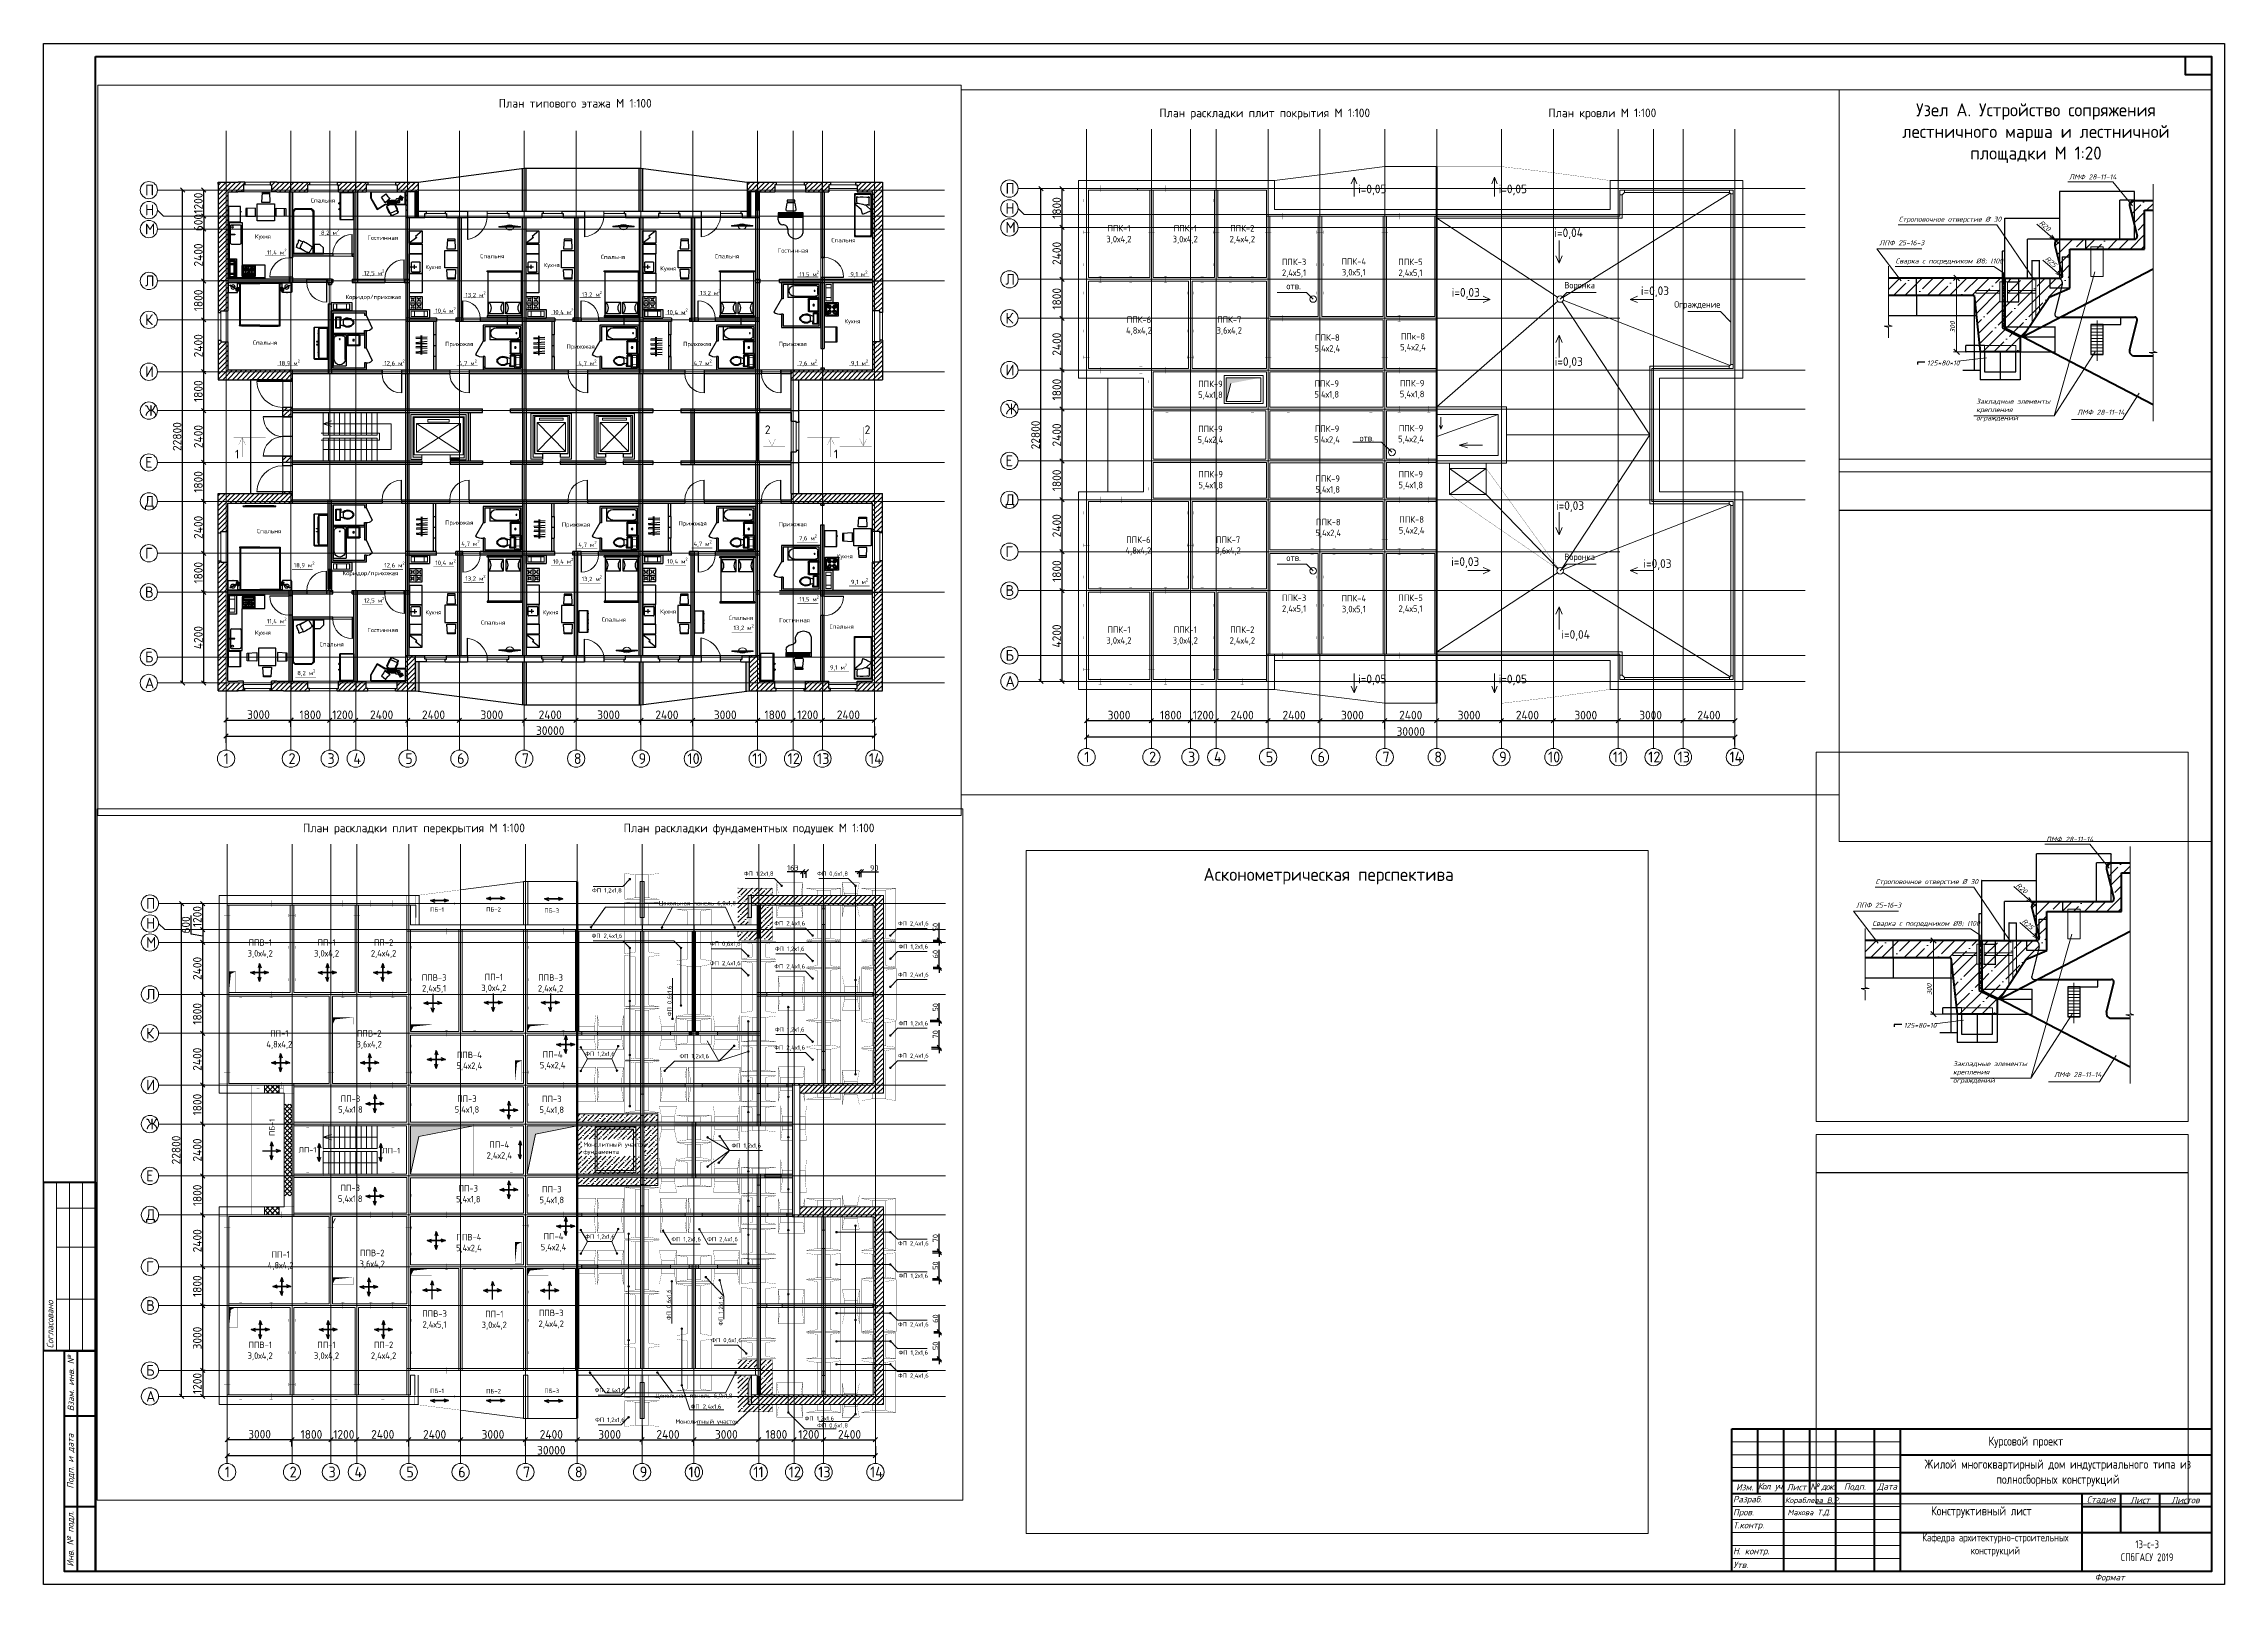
# Paper-space layout 'Лист1' of a CAD drawing. Header units: millimetres. Extents: x -1 to 840, y -1 to 593.
# The model-space entities are those that its viewports show. They can reach past a viewport. Long polylines and large blocks are cut down to what shows.
import ezdxf
from ezdxf.enums import TextEntityAlignment as Align

# ---------------------------------------------------------------- set-up
doc = ezdxf.new("R2010")
doc.units = ezdxf.units.MM
doc.header["$PDMODE"] = 35
for name, pattern in [('DASHED', [7, 5, -2, 0]), ('HIDDEN', [0.375, 0.25, -0.125]), ('JIS_02_1.0', [2, 1, -1]), ('Штрих-пунктир', [24, 20, -1.5, 1, -1.5])]:
    doc.linetypes.add(name, pattern=pattern)
for name, color, linetype, lineweight in [('0.3', 40, 'Continuous', 30), ('Формат - толстая линия', 7, 'Continuous', 50), ('Формат - тонкая линия', 7, 'Continuous', 20)]:
    doc.layers.add(name, color=color, linetype=linetype, lineweight=lineweight)
for name, color, linetype in [('0разрез', 7, 'Continuous'), ('0шибки', 220, 'Continuous'), ('MEBEL', 7, 'DASHED'), ('Ventilation', 7, 'Continuous'), ('Анкеровка', 30, 'Continuous'), ('вентиляция', 220, 'Continuous'), ('Выноски', 130, 'Continuous'), ('заливка стен', 41, 'Continuous'), ('Кровля', 92, 'Continuous'), ('Лестница', 7, 'Continuous'), ('ЛИФТ', 10, 'Continuous'), ('Мебель', 130, 'Continuous'), ('норм двкри', 60, 'Continuous'), ('Оси 2', 253, 'Continuous'), ('Панели', 210, 'Continuous'), ('Перегородки', 150, 'Continuous'), ('Перекрытия', 100, 'Continuous'), ('Покрытия', 50, 'Continuous'), ('ПРОЁМЫ', 134, 'Continuous'), ('Стены', 40, 'Continuous'), ('Стены1', 120, 'Continuous'), ('Стыки', 100, 'Continuous'), ('Фундаменты', 40, 'Continuous')]:
    doc.layers.add(name, color=color, linetype=linetype)
doc.layers.add('Окна', color=130, linetype='Continuous', lineweight=5, transparency=0.5)
doc.styles.add('2', font='isocpeui.ttf', dxfattribs={"height": 2})
doc.styles.add('2.5', font='isocpeui.ttf', dxfattribs={"height": 2.5})
doc.styles.add('3.5', font='isocpeui.ttf', dxfattribs={"height": 3.5})
doc.styles.add('ATTR', font='romans.shx', dxfattribs={"width": 0.8, "height": 1})
doc.styles.get("Standard").update_dxf_attribs({"font": 'arial.ttf'})
doc.styles.add('ГОСТ', font='GOST Common.ttf', dxfattribs={"height": 400})
doc.styles.add('Чертеж250', font='', dxfattribs={"height": 250})
doc.styles.get('Чертеж250').set_extended_font_data('GOST type B')
doc.dimstyles.new('ГОСТ', dxfattribs={"dimtxt": 400, "dimasz": 200, "dimexe": 0.18, "dimexo": 0.0625, "dimgap": 50, "dimtad": 1, "dimdec": 0, "dimzin": 0, "dimdsep": 46, "dimtxsty": 'ГОСТ', "dimblk": 'OBLIQUE', "dimcen": 0.09, "dimadec": 0, "dimazin": 0, "dimtfac": 1, "dimtdec": 0, "dimtofl": 0, "dimtmove": 0, "dimatfit": 3, "dimldrblk": 'NONE', "dimfxl": 1, "dimtolj": 1, "dimtzin": 0, "dimarcsym": 0})
doc.dimstyles.new('Узлы', dxfattribs={"dimtxt": 2.5, "dimasz": 2.25, "dimexe": 1.25, "dimexo": 0.625, "dimtad": 1, "dimdec": 0, "dimlfac": 10, "dimtxsty": '2', "dimblk": 'OBLIQUE', "dimcen": 2.5, "dimadec": 0, "dimazin": 0, "dimtfac": 1, "dimtdec": 0, "dimtmove": 0, "dimatfit": 3, "dimldrblk": 'OBLIQUE', "dimfxl": 1.25, "dimarcsym": 0})
pattern_1 = [(0, (237640, -114270), (0, 6.985), [5.08, -1.905]), (90, (237640, -114270), (-6.985, 4e-16), [5.08, -1.905])]
pattern_2 = [(45, (334797.16, 16455.45), (-224.5064, 224.5064), []), (45, (335021.66, 16455.45), (-224.5064, 224.5064), [396.875, -79.375, 0, -79.375])]

psp = doc.layouts.new('Лист1')

# ---------------------------------------------------------------- texts
at = {"ltscale": 10, "char_height": 5, "attachment_point": 1, "style": 'ГОСТ'}
for s, insert in [('\\pxqc;Узел А. Устройство сопряжения лестничного марша и лестничной площадки М 1:20', (714.32, 570.19)), ('Асконометрическая перспектива', (446.5, 275.44))]:
    psp.add_mtext_dynamic_manual_height_columns(s, width=106.413, gutter_width=2000, heights=[0], dxfattribs=dict(at, insert=insert))
at = {"attachment_point": 1}
for s, width, insert, char_height in [('{\\fГОСТ тип А|b0|i0|c204|p34;Курсовой проект}', 70, (749.24, 56.21), 3.5), ('\\pxqc;{\\fГОСТ тип А|b0|i0|c204|p34;Жилой многоквартирный дом индустриального типа из полносборных конструкций}', 114.5939, (718.67, 47.31), 3.5), ('{\\fГОСТ тип А|b0|i0|c204|p34;Конструктивный лист}', 70, (727.1, 29.3), 3.5), ('\\pxqc;{\\fГОСТ тип А|b0|i0|c204|p34;Кафедра архитектурно-строительных конструкций}', 70, (716.85, 18.8), 3), ('\\pxqc;{\\fГОСТ тип А|b0|i0|c204|p34;13-с-3\\PСПбГАСУ 2019}', 70, (775.43, 16.16), 3)]:
    psp.add_mtext_dynamic_manual_height_columns(s, width=width, gutter_width=1, heights=[0], dxfattribs=dict(at, insert=insert, char_height=char_height))

msp = doc.modelspace()

# ---------------------------------------------------------------- texts
at = {"ltscale": 10, "char_height": 200, "style": 'ГОСТ'}
for s, insert, attachment_point in [('Спальня', (315098.5, 78522.326), 1), ('\\A1;8,2 м{\\H0.7x;\\S2^ ;}', (315569.215, 77094.656), 1), ('Кухня', (312512.814, 76857.411), 1), ('Гостинная', (317713.486, 76795.129), 1), ('Спальня', (339186.653, 76685.064), 1), ('\\A1;11,4 м{\\H0.7x;\\S2^ ;}', (313066.433, 76183.034), 1), ('Гостинная', (336704.18, 76204.754), 1), ('Спальня', (322937.432, 75947.178), 1), ('Спальня', (328515.372, 75905.475), 1), ('Спальня', (333795.133, 75937.073), 1), ('Кухня', (320395.702, 75441.678), 1), ('Кухня', (325874.374, 75534.519), 1), ('Кухня', (331268.754, 75377.813), 1), ('\\A1;12,5 м{\\H0.7x;\\S2^ ;}', (317554.213, 75226.32), 1), ('\\A1;11,5 м{\\H0.7x;\\S2^ ;}', (337708.982, 75169.858), 1), ('\\A1;9,1 м{\\H0.7x;\\S2^ ;}', (340067.867, 75176.602), 1), ('Коридор/прихожая', (316701.639, 74055.265), 1), ('\\A1;13,2 м{\\H0.7x;\\S2^ ;}', (322248.305, 74211.871), 1), ('\\A1;13,2 м{\\H0.7x;\\S2^ ;}', (327634.866, 74231.595), 1), ('\\A1;13,2 м{\\H0.7x;\\S2^ ;}', (333118.61, 74305.679), 1), ('\\A1;10,4 м{\\H0.7x;\\S2^ ;}', (320860.049, 73484.188), 1), ('\\A1;10,4 м{\\H0.7x;\\S2^ ;}', (326302.47, 73423.115), 1), ('\\A1;10,4 м{\\H0.7x;\\S2^ ;}', (331591.266, 73416.32), 1), ('Кухня', (339792.982, 72935.534), 1), ('Спальня', (312414.344, 71941.264), 1), ('Прихожая', (321314.639, 71880.547), 1), ('Прихожая', (326930.336, 71763.878), 1), ('Прихожая', (332330.336, 71880.547), 1), ('Прихожая', (336751.4, 71880.547), 1), ('\\A1;18,9 м{\\H0.7x;\\S2^ ;}', (313632.148, 71058.336), 1), ('\\A1;12,6 м{\\H0.7x;\\S2^ ;}', (318500.326, 71058.336), 1), ('\\A1;4,7 м{\\H0.7x;\\S2^ ;}', (321943.623, 71058.336), 1), ('\\A1;4,7 м{\\H0.7x;\\S2^ ;}', (327480.415, 71058.336), 1), ('\\A1;4,7 м{\\H0.7x;\\S2^ ;}', (332811.601, 71058.336), 1), ('\\A1;7,6 м{\\H0.7x;\\S2^ ;}', (337688.309, 71058.336), 1), ('\\A1;9,1 м{\\H0.7x;\\S2^ ;}', (340095.537, 71058.336), 1), ('Прихожая', (321314.639, 63615.017), 1), ('Прихожая', (326714.639, 63529.686), 1), ('Прихожая', (332114.639, 63580.593), 1), ('Прихожая', (336751.4, 63546.656), 1), ('Спальня', (312603.259, 63224.153), 1), ('\\A1;4,7 м{\\H0.7x;\\S2^ ;}', (322066.065, 62391.77), 7), ('\\A1;4,7 м{\\H0.7x;\\S2^ ;}', (327480.415, 62345.022), 7), ('\\A1;4,7 м{\\H0.7x;\\S2^ ;}', (332811.601, 62385.339), 7), ('\\A1;7,6 м{\\H0.7x;\\S2^ ;}', (337688.309, 62651.783), 7), ('\\A1;18,9 м{\\H0.7x;\\S2^ ;}', (314310.116, 61399.274), 7), ('\\A1;12,6 м{\\H0.7x;\\S2^ ;}', (318500.326, 61396.241), 7), ('\\A1;10,4 м{\\H0.7x;\\S2^ ;}', (320860.049, 61509.333), 7), ('\\A1;10,4 м{\\H0.7x;\\S2^ ;}', (326302.47, 61570.406), 7), ('\\A1;10,4 м{\\H0.7x;\\S2^ ;}', (331591.266, 61577.201), 7), ('Кухня', (339438.097, 62062.565), 1), ('Коридор/прихожая', (316567.665, 61281.694), 1), ('\\A1;13,2 м{\\H0.7x;\\S2^ ;}', (322248.305, 60781.65), 7), ('\\A1;13,2 м{\\H0.7x;\\S2^ ;}', (327634.866, 60761.926), 7), ('\\A1;9,1 м{\\H0.7x;\\S2^ ;}', (340095.537, 60625.212), 7), ('\\A1;12,5 м{\\H0.7x;\\S2^ ;}', (317554.213, 59767.201), 7), ('\\A1;11,5 м{\\H0.7x;\\S2^ ;}', (337708.982, 59823.663), 7), ('Кухня', (331258.631, 59508.879), 1), ('\\A1;11,4 м{\\H0.7x;\\S2^ ;}', (313066.433, 58810.487), 7), ('Кухня', (320396.531, 59467.19), 1), ('Кухня', (325825.482, 59467.19), 1), ('Спальня', (328559.916, 59129.139), 1), ('Спальня', (334444.849, 59209.781), 1), ('Гостинная', (336773.388, 59102.347), 1), ('Гостинная', (317713.486, 58647.347), 1), ('Спальня', (322979.18, 58994.335), 1), ('\\A1;13,2 м{\\H0.7x;\\S2^ ;}', (334661.574, 58501.365), 7), ('Спальня', (339101.769, 58808.419), 1), ('Кухня', (312512.814, 58527.101), 1), ('Спальня', (315504.513, 57983.698), 1), ('\\A1;9,1 м{\\H0.7x;\\S2^ ;}', (339124.945, 56670.498), 7), ('\\A1;8,2 м{\\H0.7x;\\S2^ ;}', (314470.478, 56409.639), 7)]:
    msp.add_mtext_dynamic_manual_height_columns(s, width=1702.69003, gutter_width=2000, heights=[0], dxfattribs=dict(at, insert=insert, attachment_point=attachment_point))
at = {"lineweight": 50, "char_height": 100, "attachment_point": 1, "style": '2'}
for s, insert, width in [('{\\fISOCPEUR|b0|i1|c204|p34;ЛМФ 28-11-14}', (388640.619, 41144.649), 869.18712), ('{\\fISOCPEUR|b0|i1|c204|p34;ЛПФ 25-16-3}', (384834.376, 39823.156), 821.02751), ('{\\fISOCPEUR|b0|i1|c204|p34;ЛМФ 28-11-14}', (388803.787, 36424.377), 869.18712)]:
    msp.add_mtext(s, dxfattribs=dict(at, insert=insert, width=width))
at = {"lineweight": 13, "char_height": 100, "attachment_point": 1, "style": '2'}
for s, insert, width in [('{\\fISOCPEUR|b0|i1|c204|p34;Строповочное отверстие %%C 30}', (385225.258, 40296.516), 2034.86606), ('{\\fISOCPEUR|b0|i1|c204|p34;Сварка с посредником %%C8; l100}', (385160.878, 39458.332), 2034.86606), ('125*80*10', (385790.195, 37412.751), 728.92567), ('{\\fISOCPEUR|b0|i1|c204|p34;Закладные элементы крепления ограждений}', (386778.194, 36643.939), 1461.71503)]:
    msp.add_mtext(s, dxfattribs=dict(at, insert=insert, width=width))
at = {"lineweight": 13, "char_height": 100, "attachment_point": 5, "style": '2'}
for s, insert, rotation in [('R20', (388156.92, 40113.955), 318.7828607), ('R25', (388279.003, 39392.126), 318.7828607), ('300', (386305.747, 38082.713), 90)]:
    msp.add_mtext(s, dxfattribs=dict(at, insert=insert, rotation=rotation))
at = {"layer": 'Выноски', "lineweight": 9, "char_height": 200, "style": 'ГОСТ'}
for s, width, insert, attachment_point in [('\\pxqc;ФП 1,2х1,8', 2219.66414, (314032.663, 32755.672), 1), ('\\pxqc;ФП 0,6х1,8', 2219.66414, (317449.013, 32755.672), 1), ('\\pxqc;ФП 1,2х1,8', 2219.66414, (307007.619, 31735.678), 7), ('\\pxqc;Цокольная панель 6,0х1,8', 3888.46317, (310358.883, 31389.982), 1), ('\\pxqc;ФП 2,4х1,6', 2219.66414, (315465.539, 30458.474), 1), ('\\pxqc;ФП 2,4х1,6', 2219.66414, (323404.993, 30454.48), 3), ('\\pxqc;ФП 2,4х1,6', 2219.66414, (307007.619, 29879.852), 1), ('\\pxqc;ФП 0,6х1,6', 2219.66414, (312485.579, 29515.489), 1), ('\\pxqc;ФП 1,2х1,6', 2219.66414, (323404.993, 29384.684), 3), ('\\pxqc;ФП 1,2х1,6', 2219.66414, (315465.539, 29280.101), 1), ('\\pxqc;ФП 2,4х1,6', 2219.66414, (312485.579, 28617.754), 1), ('\\pxqc;ФП 2,4х1,6', 2219.66414, (315465.539, 28467.503), 1), ('\\pxqc;ФП 2,4х1,6', 2219.66414, (323404.993, 28081.594), 3), ('\\pxqc;ФП 1,2х1,6', 2219.66414, (323404.993, 25831.047), 3), ('\\pxqc;ФП 1,2х1,6', 2219.66414, (315465.539, 25547.961), 1), ('\\pxqc;ФП 2,4х1,6', 2219.66414, (315465.539, 24713.352), 1), ('\\pxqc;ФП 1,2х1,6', 2219.66414, (306687.654, 24422.213), 1), ('\\pxqc;ФП 1,2х1,6', 2219.66414, (311049.882, 24314.946), 1), ('\\pxqc;ФП 2,4х1,6', 2219.66414, (323404.993, 24333.548), 3), ('\\pxqc;ФП 1,2х1,6', 2219.66414, (313457.458, 20178.309), 1), ('\\pxqc;ФП 1,2х1,6', 2219.66414, (306687.654, 15964.014), 1), ('\\pxqc;ФП 1,2х1,6', 2219.66414, (310674.973, 15843.165), 1), ('\\pxqc;ФП 2,4х1,6', 2219.66414, (312357.666, 15848.899), 1), ('\\pxqc;ФП 2,4х1,6', 2219.66414, (323404.993, 15406.452), 9), ('\\pxqc;ФП 1,2х1,6', 2219.66414, (323404.993, 13908.953), 9), ('\\pxqc;ФП 2,4х1,6', 2219.66414, (323404.993, 11658.406), 9), ('\\pxqc;ФП 0,6х1,6', 2219.66414, (312542.399, 11177.284), 1), ('\\pxqc;ФП 1,2х1,6', 2219.66414, (323404.993, 10355.316), 9), ('\\pxqc;ФП 2,4х1,6', 2219.66414, (323404.993, 9285.52), 9), ('\\pxqc;ФП 2,4х1,6', 2219.66414, (307146.439, 8863.904), 1), ('Цокольная панель 6,0х1,8', 3888.46317, (310358.883, 8350.018), 7), ('\\pxqc;ФП 2,4х1,6', 2219.66414, (311593.285, 8102.595), 1), ('\\pxqc;ФП 1,2х1,6', 2219.66414, (307146.439, 7488.984), 1), ('\\pxqc;ФП 1,2х1,6', 2219.66414, (316836.999, 7552.455), 1), ('\\pxqc;Монолитный участок', 2658.25443, (311419.819, 7408.254), 1), ('\\pxqc;ФП 0,6х1,8', 2219.66414, (317449.013, 6984.328), 7)]:
    msp.add_mtext_dynamic_manual_height_columns(s, width=width, gutter_width=2000, heights=[0], dxfattribs=dict(at, insert=insert, attachment_point=attachment_point))
at = {"layer": 'Выноски', "lineweight": 9, "char_height": 200, "attachment_point": 1, "rotation": 90, "style": 'ГОСТ'}
for s, insert in [('\\pxqc;ФП 0,6х1,6', (310911.796, 25656.804)), ('\\pxqc;ФП 0,6х1,6', (310882.11, 11599.734)), ('\\pxqc;ФП 1,2х1,6', (313288.504, 11319.126))]:
    msp.add_mtext_dynamic_manual_height_columns(s, width=2219.66414, gutter_width=2000, heights=[0], dxfattribs=dict(at, insert=insert))
at = {"layer": 'Кровля', "lineweight": 9, "char_height": 400, "style": 'ГОСТ'}
for s, insert, attachment_point in [('i=0,05', (355077.687, 31452.386), 1), ('i=0,05', (361581.006, 31452.386), 1), ('i=0,04', (364159.015, 29429.103), 1), ('i=0,03', (368163.383, 26742.635), 1), ('i=0,03', (359410.128, 26668.277), 1), ('i=0,03', (364173.675, 23465.976), 1), ('i=0,03', (364233.203, 16802.61), 1), ('i=0,03', (359380.736, 14209.309), 1), ('i=0,03', (368279.37, 14121.401), 1), ('i=0,04', (364482.424, 10839.483), 1), ('i=0,05', (355077.687, 8287.614), 7), ('i=0,05', (361581.006, 8287.614), 7)]:
    msp.add_mtext_dynamic_manual_height_columns(s, width=1235.55273, gutter_width=2000, heights=[0], dxfattribs=dict(at, insert=insert, attachment_point=attachment_point))
at = {"layer": 'Оси 2', "lineweight": 9, "char_height": 500, "attachment_point": 1, "style": 'ГОСТ'}
for s, insert in [('П', (307424.699, 79150.483)), ('Н', (307424.699, 78229.984)), ('М', (307424.699, 77350.483)), ('Л', (307424.699, 74950.483)), ('К', (307424.699, 73150.483)), ('И', (307424.699, 70750.483)), ('Ж', (307424.699, 68950.483)), ('Е', (307424.699, 66550.483)), ('Д', (307424.699, 64750.483)), ('Г', (307424.699, 62350.483)), ('В', (307424.699, 60550.483)), ('Б', (307424.699, 57550.483)), ('А', (307424.699, 56350.483)), ('1', (311067.938, 52848.8)), ('2', (314067.938, 52848.8)), ('3', (315867.938, 52848.8)), ('4', (317067.938, 52848.8)), ('5', (319467.938, 52848.8)), ('6', (321867.938, 52848.8)), ('7', (324867.938, 52848.8)), ('8', (327267.938, 52848.8)), ('9', (330267.938, 52848.8)), ('10', (332527.938, 52848.8)), ('11', (335527.938, 52848.8)), ('12', (337164.699, 52848.8)), ('13', (338527.938, 52848.8)), ('14', (340927.938, 52848.8)), ('П', (286790.634, 31523.722)), ('П', (338760.634, 31523.722)), ('Н', (286790.634, 30603.223)), ('Н', (338760.634, 30603.223)), ('М', (286790.634, 29723.722)), ('М', (338760.634, 29723.722)), ('Л', (286790.634, 27323.722)), ('Л', (338760.634, 27323.722)), ('К', (286790.634, 25523.722)), ('К', (338760.634, 25523.722)), ('И', (286790.634, 23123.722)), ('И', (338760.634, 23123.722)), ('Ж', (286790.634, 21323.722)), ('Ж', (338760.634, 21323.722)), ('Е', (286790.634, 18923.722)), ('Е', (338760.634, 18923.722)), ('Д', (286790.634, 17123.722)), ('Д', (338760.634, 17123.722)), ('Г', (286790.634, 14723.722)), ('Г', (338760.634, 14723.722)), ('В', (286790.634, 12923.722)), ('В', (338760.634, 12923.722)), ('Б', (286790.634, 9923.722)), ('Б', (338760.634, 9923.722)), ('А', (286790.634, 8723.722)), ('А', (338760.634, 8723.722)), ('1', (290433.874, 5222.04)), ('2', (293433.874, 5222.04)), ('3', (295233.874, 5222.04)), ('4', (296433.874, 5222.04)), ('5', (298833.874, 5222.04)), ('6', (301233.874, 5222.04)), ('7', (304233.874, 5222.04)), ('8', (306633.874, 5222.04)), ('9', (309633.874, 5222.04)), ('10', (311893.874, 5222.04)), ('11', (314893.874, 5222.04)), ('12', (316530.634, 5222.04)), ('13', (317893.874, 5222.04)), ('14', (320293.874, 5222.04)), ('1', (342403.874, 5222.04)), ('2', (345403.874, 5222.04)), ('3', (347203.874, 5222.04)), ('4', (348403.874, 5222.04)), ('5', (350803.874, 5222.04)), ('6', (353203.874, 5222.04)), ('7', (356203.874, 5222.04)), ('8', (358603.874, 5222.04)), ('9', (361603.874, 5222.04)), ('10', (363863.874, 5222.04)), ('11', (366863.874, 5222.04)), ('12', (368500.634, 5222.04)), ('13', (369863.874, 5222.04)), ('14', (372263.874, 5222.04))]:
    msp.add_mtext_dynamic_manual_height_columns(s, width=529.33393, gutter_width=12.5, heights=[0], dxfattribs=dict(at, insert=insert))
at = {"layer": 'Перекрытия', "lineweight": 9, "style": 'ГОСТ'}
for s, insert, char_height, attachment_point in [('ПБ-1', (300255, 30996.253), 200, 5), ('ПБ-2', (302870, 31003.289), 200, 5), ('ПБ-3', (305565, 30944.827), 200, 5), ('\\pxqc;ППВ-1\\P3,0х4,2', (292072.242, 29184.18), 300, 5), ('\\pxqc;ПП-1\\P3,0х4,2', (295142.242, 29184.18), 300, 5), ('\\pxqc;ПП-2\\P2,4х4,2', (297782.242, 29184.18), 300, 5), ('\\pxqc;ППК-1\\P3,0х4,2', (344007.954, 29146.868), 300, 5), ('\\pxqc;ППК-1\\P3,0х4,2', (347077.954, 29146.868), 300, 5), ('\\pxqc;ППК-2\\P2,4х4,2', (349717.954, 29146.868), 300, 5), ('\\pxqc;ППВ-3\\P\\pq*;2,4х5,1', (300119.725, 27565.766), 300, 5), ('\\pxqc;ПП-1\\P3,0х4,2', (302882.964, 27586.623), 300, 5), ('\\pxqc;ППВ-3 2,4х4,2', (305509.725, 27565.766), 300, 5), ('\\pxqc;ППК-3\\P\\pq*;2,4х5,1', (352112.864, 27591.788), 300, 5), ('\\pxqc;ППК-4\\P3,0х5,1', (354876.103, 27612.646), 300, 5), ('\\pxqc;ППК-5 2,4х5,1', (357502.864, 27591.788), 300, 5), ('\\pxqc;отв.', (352095.359, 26759.598), 300, 5), ('\\pxqc;Воронка', (365331.12, 26759.598), 300, 5), ('\\pxqc;Ограждение', (370773.837, 25870.797), 300, 5), ('\\pxqc;ПП-1\\P\\pq*;4,8х4,2', (292955.527, 24976.302), 300, 5), ('\\pxqc;ППВ-2\\P\\pq*;3,6х4,2', (297114.809, 24977.735), 300, 5), ('\\pxqc;ППК-6\\P\\pq*;4,8х4,2', (344934.742, 24919.66), 300, 5), ('\\pxqc;ППК-7\\P\\pq*;3,6х4,2', (349114.757, 24923.94), 300, 5), ('\\pxqc;ППК-8\\P\\pq*;5,4х2,4', (353654.905, 24091.6), 300, 5), ('\\pxqc;ППк-8\\P\\pq*;5,4х2,4', (357615, 24146.667), 300, 5), ('\\pxqc;ППВ-4\\P\\pq*;5,4х2,4', (301750.912, 23987.058), 300, 5), ('\\pxqc;ПП-4\\P\\pq*;5,4х2,4', (305602.318, 24009.088), 300, 5), ('\\pxqc;ПП-3\\P5,4х1,8', (296249.096, 21958.72), 300, 5), ('\\pxqc;ПП-3\\P5,4х1,8', (301637.36, 21958.72), 300, 5), ('\\pxqc;ПП-3\\P5,4х1,8', (305563.097, 21947.308), 300, 5), ('\\pxqc;ППК-9 5,4х1,8', (348244.546, 21946.414), 300, 5), ('\\pxqc;ППК-9\\P5,4х1,8', (353624.682, 21963.857), 300, 5), ('\\pxqc;ППК-9\\P5,4х1,8', (357577.044, 21980.285), 300, 5), ('\\pxqc;ПП-4\\P2,4х2,4', (303135.362, 19832.899), 300, 5), ('\\pxqc;ППК-9 5,4х2,4', (348239.755, 19865.349), 300, 5), ('\\pxqc;ППК-9 5,4х2,4', (353639.419, 19873.321), 300, 5), ('\\pxqc;ППК-9 5,4х2,4', (357525, 19900), 300, 5), ('\\pxqc;ЛП-1', (293373.24, 20003.333), 250, 1), ('\\pxqc;ЛП-1', (297246.62, 19966.667), 250, 1), ('\\pxqc;отв.', (355477.174, 19724.142), 300, 5), ('\\pxqc;ПП-3\\P5,4х1,8', (296236.338, 17830.939), 300, 5), ('\\pxqc;ПП-3\\P5,4х1,8', (301699.756, 17811.777), 300, 5), ('\\pxqc;ПП-3\\P5,4х1,8', (305565.699, 17773.381), 300, 5), ('\\pxqc;ППК-9 5,4х1,8', (348252.74, 17765.947), 300, 5), ('\\pxqc;ППК-9\\P5,4х1,8', (353668.24, 17566.567), 300, 5), ('\\pxqc;ППК-9\\P5,4х1,8', (357513.24, 17770), 300, 5), ('\\pxqc;ППВ-4\\P\\pq*;5,4х2,4', (301728.24, 15553.333), 300, 5), ('\\pxqc;ПП-4\\P\\pq*;5,4х2,4', (305645, 15593.333), 300, 5), ('\\pxqc;ППК-8\\P\\pq*;5,4х2,4', (353698.24, 15553.333), 300, 5), ('ППК-8\\P5,4х2,4', (357555.23, 15675.516), 300, 5), ('\\pxqc;ПП-1\\P\\pq*;4,8х4,2', (293018.183, 14751.926), 300, 5), ('\\pxqc;ППВ-2\\P\\pq*;3,6х4,2', (297255.638, 14821.979), 300, 5), ('\\pxqc;ППК-6\\P\\pq*;4,8х4,2', (344910.446, 14738.379), 300, 5), ('\\pxqc;ППК-7\\P\\pq*;3,6х4,2', (349060.446, 14738.379), 300, 5), ('\\pxqc;отв.', (352095.359, 14187.903), 300, 5), ('\\pxqc;Воронка', (365331.12, 14187.903), 300, 5), ('\\pxqc;ППВ-3\\P\\pq*;2,4х5,1', (300139.612, 12015.647), 300, 5), ('\\pxqc;ПП-1\\P3,0х4,2', (302902.852, 11994.789), 300, 5), ('\\pxqc;ППВ-3 2,4х4,2', (305537.919, 12048.251), 300, 5), ('\\pxqc;ППК-3\\P\\pq*;2,4х5,1', (352114.796, 12051.642), 300, 5), ('\\pxqc;ППК-4\\P3,0х5,1', (354878.035, 12030.785), 300, 5), ('\\pxqc;ППК-5 2,4х5,1', (357504.796, 12051.642), 300, 5), ('\\pxqc;ППВ-1\\P3,0х4,2', (292070.413, 10571.595), 300, 5), ('\\pxqc;ПП-1\\P3,0х4,2', (295140.413, 10571.595), 300, 5), ('\\pxqc;ПП-2\\P2,4х4,2', (297780.413, 10571.595), 300, 5), ('\\pxqc;ППК-1\\P3,0х4,2', (344008.296, 10578.16), 300, 5), ('\\pxqc;ППК-1\\P3,0х4,2', (347078.296, 10578.16), 300, 5), ('\\pxqc;ППК-2\\P2,4х4,2', (349718.296, 10578.16), 300, 5), ('ПБ-1', (300255, 8723.738), 200, 5), ('ПБ-2', (302870, 8710.141), 200, 5), ('ПБ-3', (305565, 8725.094), 200, 5)]:
    msp.add_mtext_dynamic_manual_height_columns(s, width=1770, gutter_width=2500, heights=[0], dxfattribs=dict(at, insert=insert, char_height=char_height, attachment_point=attachment_point))
at = {"layer": 'Перекрытия', "lineweight": 9, "insert": (292495.352, 20031.295), "char_height": 250, "attachment_point": 1, "rotation": 90, "style": 'ГОСТ'}
msp.add_mtext_dynamic_manual_height_columns('\\pxqc;ПБ-1', width=1770, gutter_width=2500, heights=[0], dxfattribs=at)
at = {"layer": 'Покрытия', "lineweight": 9, "char_height": 400, "attachment_point": 1, "style": 'ГОСТ'}
for s, insert in [('План типового этажа М 1:100', (323793.329, 83115.654)), ('План раскладки плит перекрытия М 1:100', (294050, 34970)), ('План раскладки фундаментных подушек М 1:100', (308890, 34970)), ('План раскладки плит покрытия М 1:100', (345880, 34970)), ('План кровли М 1:100', (363880, 34970))]:
    msp.add_mtext_dynamic_manual_height_columns(s, width=11750, gutter_width=2000, heights=[0], dxfattribs=dict(at, insert=insert))
at = {"layer": 'ПРОЁМЫ', "ltscale": 10, "char_height": 400, "style": 'ГОСТ'}
for s, insert, attachment_point in [('2', (336111.171, 67613.656), 7), ('2', (340989.265, 67613.656), 9), ('1', (311590.243, 66885.789), 1), ('1', (339496.945, 66885.789), 3)]:
    msp.add_mtext_dynamic_manual_height_columns(s, width=202.96035, gutter_width=2000, heights=[0], dxfattribs=dict(at, insert=insert, attachment_point=attachment_point))
at = {"layer": 'Фундаменты', "lineweight": 9, "insert": (307028.333, 20221.667), "char_height": 200, "attachment_point": 1, "style": 'ГОСТ'}
msp.add_mtext_dynamic_manual_height_columns('Монолитный участок фундамента', width=2560, gutter_width=2500, heights=[0], dxfattribs=at)

# ---------------------------------------------------------------- blocks, each defined once
blk = doc.blocks.new('Штамп согласования')
at = {"color": 0, "linetype": 'ByBlock', "lineweight": -2, "ltscale": 100}
blk.add_lwpolyline([(-20, 65), (-20, 0)], dxfattribs=at)
at = {"layer": 'Формат - толстая линия', "ltscale": 100}
blk.add_lwpolyline([(-20, 65), (0, 65), (0, 0), (-20, 0)], dxfattribs=at)
at = {"layer": 'Формат - тонкая линия', "ltscale": 100}
for points in [[(-15, 65), (-15, 0)], [(-10, 65), (-10, 0)], [(-5, 65), (-5, 0)], [(-15, 55), (0, 55)], [(-15, 40), (0, 40)], [(-15, 20), (0, 20)]]:
    blk.add_lwpolyline(points, dxfattribs=at)
at = {"color": 0, "linetype": 'ByBlock', "lineweight": -2, "ltscale": 100, "insert": (-17.5, 1), "char_height": 2.5, "width": 65, "attachment_point": 4, "rotation": 90, "style": '2.5'}
blk.add_mtext('Согласовано', dxfattribs=at)
blk = doc.blocks.new('Штамп - основная надпись')
at = {"ltscale": 100}
blk.add_lwpolyline([(0, 55), (0, 0)], dxfattribs=at)
at = {"layer": 'Формат - толстая линия', "ltscale": 100}
blk.add_lwpolyline([(0, 55), (185, 55), (185, 0), (0, 0)], close=True, dxfattribs=at)
for points in [[(10, 55), (10, 30)], [(20, 55), (20, 0)], [(30, 55), (30, 30)], [(40, 55), (40, 0)], [(55, 55), (55, 0)], [(65, 55), (65, 0)], [(65, 45), (185, 45)], [(0, 35), (65, 35)], [(0, 30), (65, 30)], [(65, 30), (185, 30)], [(135, 30), (135, 0)], [(150, 30), (150, 15)], [(165, 30), (165, 15)], [(135, 25), (185, 25)], [(65, 15), (185, 15)]]:
    blk.add_lwpolyline(points, dxfattribs=at)
at = {"layer": 'Формат - тонкая линия', "ltscale": 100}
for points in [[(0, 50), (65, 50)], [(0, 45), (65, 45)], [(0, 40), (65, 40)], [(0, 25), (65, 25)], [(0, 20), (65, 20)], [(0, 15), (65, 15)], [(0, 10), (65, 10)], [(0, 5), (65, 5)]]:
    blk.add_lwpolyline(points, dxfattribs=at)
at = {"color": 0, "linetype": 'ByBlock', "lineweight": -2, "ltscale": 100, "style": '2.5'}
for s, insert, char_height, width, attachment_point in [('Изм.', (5, 32.5), 2.5, 10, 5), ('{\\T0.75;Кол. уч.}', (15, 32.5), 2.5, 10, 5), ('Лист', (25, 32.5), 2.5, 10, 5), ('{\\T0.85;№ док.}', (35, 32.5), 2.5, 10, 5), ('Подп.', (47.5, 32.5), 2.5, 15, 5), ('Дата', (60, 32.5), 2.5, 10, 5), ('Разраб.', (0.5, 27.5), 2.5, 20, 4), ('Кораблева В.Р.', (20.5, 27.16), 2.1, 22, 4), ('Стадия', (142.5, 27.5), 2.5, 15, 5), ('Лист', (157.5, 27.5), 2.5, 15, 5), ('Листов', (175, 27.5), 2.5, 20, 5), ('Пров.', (0.5, 22.5), 2.5, 20, 4), ('Т.контр.', (0.5, 17.5), 2.5, 20, 4), ('Махова Т.Д.', (21.5, 22.5), 2.1, 20, 4), ('Н. контр.', (0.5, 7.5), 2.5, 20, 4), ('Утв.', (0.59, 2.51), 2.5, 20, 4)]:
    blk.add_mtext(s, dxfattribs=dict(at, insert=insert, char_height=char_height, width=width, attachment_point=attachment_point))
blk = doc.blocks.new('*U991')
at = {"color": 0, "linetype": 'ByBlock', "lineweight": -2}
blk.add_lwpolyline([(0, 594), (841, 594), (841, 0), (0, 0)], close=True, dxfattribs=at)
at = {"layer": 'Формат - толстая линия'}
blk.add_lwpolyline([(20, 589), (836, 589), (836, 5), (20, 5)], close=True, dxfattribs=at)
at = {"layer": 'Формат - толстая линия', "ltscale": 100}
for points in [[(826, 589), (836, 589), (836, 582), (826, 582)], [(8, 90), (20, 90), (20, 5), (8, 5)]]:
    blk.add_lwpolyline(points, close=True, dxfattribs=at)
for points in [[(13, 90), (13, 5)], [(8, 65), (20, 65)], [(8, 30), (20, 30)]]:
    blk.add_lwpolyline(points, dxfattribs=at)
at = {"ltscale": 100}
for name, p in [('Штамп согласования', (20, 90)), ('Штамп - основная надпись', (651, 5))]:
    blk.add_blockref(name, p, dxfattribs=at)
at = {"color": 0, "linetype": 'ByBlock', "lineweight": -2, "ltscale": 100, "char_height": 2.5, "attachment_point": 5, "rotation": 90, "style": '2.5'}
for s, insert, width in [('Взам. инв. №', (10.5, 77.5), 25), ('Подп. и дата', (10.5, 47.5), 35), ('Инв. № подл.', (10.5, 17.5), 25)]:
    blk.add_mtext(s, dxfattribs=dict(at, insert=insert, width=width))
at = {"color": 0, "linetype": 'ByBlock', "lineweight": -2, "ltscale": 100, "style": '3.5'}
for tag, p in [('№', (831, 585.5)), ('ДОКУМЕНТ', (776, 55)), ('СТАДИЯ', (793.5, 25)), ('ЛИСТ', (808.5, 25)), ('ЛИСТОВ', (826, 25))]:
    blk.add_attdef(tag, text='', height=3.5, dxfattribs=at).set_placement(p, align=Align.MIDDLE_CENTER)
at = {"color": 0, "linetype": 'ByBlock', "lineweight": -2, "ltscale": 100, "flags": 104}
for tag, p in [('ОБЪЕКТ_СТРОИТЕЛЬСТВА', (776, 42.5)), ('ЗДАНИЕ(СООРУЖЕНИЕ)', (751, 27.5)), ('ИЗОБРАЖЕНИЯ_ЛИСТА', (751, 12.5)), ('ОРГАНИЗАЦИЯ', (811, 12.5))]:
    blk.add_attdef(tag, text='', height=2.5, dxfattribs=at).set_placement(p, align=Align.MIDDLE_CENTER)
at = {"color": 0, "linetype": 'ByBlock', "lineweight": -2, "ltscale": 100, "style": '2.5'}
for tag, p in [('ГИП', (671.2, 31.25)), ('НАЧ.ОТД.', (671.2, 26.25)), ('ИСПОЛН.', (671.2, 21.25)), ('Н.КОНТР.', (671.2, 11.25)), ('ФОРМАТ', (791, 1.5))]:
    blk.add_attdef(tag, p, '', height=2.5, dxfattribs=at)
at = {"color": 0, "linetype": 'ByBlock', "lineweight": -2, "ltscale": 100, "style": '2.5', "width": 0.8}
for tag, p in [('ДАТА_1', (711, 32.5)), ('ДАТА_2', (711, 27.5)), ('ДАТА_3', (711, 22.5)), ('ДАТА_4', (711, 12.5))]:
    blk.add_attdef(tag, text='', height=2.5, dxfattribs=at).set_placement(p, align=Align.MIDDLE_CENTER)
blk = doc.blocks.new('_Oblique')
at = {"color": 0, "linetype": 'ByBlock', "lineweight": -2}
blk.add_line((-0.5, -0.5), (0.5, 0.5), dxfattribs=at)
blk = doc.blocks.new('*D890')
at = {"layer": 'Defpoints', "color": 0, "transparency": 16777216}
for p in [(290543, 6361), (293543, 6471), (293543, 6361)]:
    blk.add_point(p, dxfattribs=at)
at = {"layer": 'Покрытия', "color": 0, "lineweight": -2, "transparency": 16777216}
for p, q in [((290543, 6361), (290543, 6471)), ((290543, 6471), (293543, 6471)), ((293543, 6361), (293543, 6471))]:
    blk.add_line(p, q, dxfattribs=at)
at = {"layer": 'Покрытия', "color": 0, "lineweight": -2, "transparency": 16777216, "xscale": 200, "yscale": 200, "zscale": 200, "rotation": 180}
blk.add_blockref('_Oblique', (290543, 6471), dxfattribs=at)
at = {"layer": 'Покрытия', "color": 0, "lineweight": -2, "transparency": 16777216, "xscale": 200, "yscale": 200, "zscale": 200}
blk.add_blockref('_Oblique', (293543, 6471), dxfattribs=at)
at = {"layer": 'Покрытия', "color": 0, "lineweight": 9, "transparency": 16777216, "insert": (292043, 6721), "char_height": 400, "attachment_point": 5, "style": 'ГОСТ'}
blk.add_mtext('\\A1;3000', dxfattribs=at)
blk = doc.blocks.new('_None')
blk = doc.blocks.new('*D891')
at = {"layer": 'Defpoints', "color": 0, "transparency": 16777216}
for p in [(293543, 6156), (295343, 6462), (295343, 6462)]:
    blk.add_point(p, dxfattribs=at)
at = {"layer": 'Покрытия', "color": 0, "lineweight": -2, "transparency": 16777216}
for p, q in [((293543, 6156), (293543, 6463)), ((293543, 6462), (295343, 6462)), ((295343, 6462), (295343, 6462))]:
    blk.add_line(p, q, dxfattribs=at)
at = {"layer": 'Покрытия', "color": 0, "lineweight": -2, "transparency": 16777216, "xscale": 200, "yscale": 200, "zscale": 200, "rotation": 180}
blk.add_blockref('_Oblique', (293543, 6462), dxfattribs=at)
at = {"layer": 'Покрытия', "color": 0, "lineweight": -2, "transparency": 16777216, "xscale": 200, "yscale": 200, "zscale": 200}
blk.add_blockref('_Oblique', (295343, 6462), dxfattribs=at)
at = {"layer": 'Покрытия', "color": 0, "lineweight": 9, "transparency": 16777216, "insert": (294443, 6712), "char_height": 400, "attachment_point": 5, "style": 'ГОСТ'}
blk.add_mtext('\\A1;1800', dxfattribs=at)
blk = doc.blocks.new('*D892')
at = {"layer": 'Defpoints', "color": 0, "transparency": 16777216}
for p in [(295343, 6462), (296543, 6462), (296543, 6462)]:
    blk.add_point(p, dxfattribs=at)
at = {"layer": 'Покрытия', "color": 0, "lineweight": -2, "transparency": 16777216}
for p, q in [((295343, 6462), (295343, 6463)), ((295343, 6462), (296543, 6462)), ((296543, 6462), (296543, 6463))]:
    blk.add_line(p, q, dxfattribs=at)
at = {"layer": 'Покрытия', "color": 0, "lineweight": -2, "transparency": 16777216, "xscale": 200, "yscale": 200, "zscale": 200, "rotation": 180}
blk.add_blockref('_Oblique', (295343, 6462), dxfattribs=at)
at = {"layer": 'Покрытия', "color": 0, "lineweight": -2, "transparency": 16777216, "xscale": 200, "yscale": 200, "zscale": 200}
blk.add_blockref('_Oblique', (296543, 6462), dxfattribs=at)
at = {"layer": 'Покрытия', "color": 0, "lineweight": 9, "transparency": 16777216, "insert": (295943, 6712), "char_height": 400, "attachment_point": 5, "style": 'ГОСТ'}
blk.add_mtext('\\A1;1200', dxfattribs=at)
blk = doc.blocks.new('*D893')
at = {"layer": 'Defpoints', "color": 0, "transparency": 16777216}
for p in [(296543, 6462), (298943, 6462), (298943, 6158)]:
    blk.add_point(p, dxfattribs=at)
at = {"layer": 'Покрытия', "color": 0, "lineweight": -2, "transparency": 16777216}
for p, q in [((296543, 6462), (296543, 6462)), ((296543, 6462), (298943, 6462)), ((298943, 6158), (298943, 6463))]:
    blk.add_line(p, q, dxfattribs=at)
at = {"layer": 'Покрытия', "color": 0, "lineweight": -2, "transparency": 16777216, "xscale": 200, "yscale": 200, "zscale": 200, "rotation": 180}
blk.add_blockref('_Oblique', (296543, 6462), dxfattribs=at)
at = {"layer": 'Покрытия', "color": 0, "lineweight": -2, "transparency": 16777216, "xscale": 200, "yscale": 200, "zscale": 200}
blk.add_blockref('_Oblique', (298943, 6462), dxfattribs=at)
at = {"layer": 'Покрытия', "color": 0, "lineweight": 9, "transparency": 16777216, "insert": (297743, 6712), "char_height": 400, "attachment_point": 5, "style": 'ГОСТ'}
blk.add_mtext('\\A1;2400', dxfattribs=at)
blk = doc.blocks.new('*D894')
at = {"layer": 'Defpoints', "color": 0, "transparency": 16777216}
for p in [(298943, 6158), (301343, 6462), (301343, 6462)]:
    blk.add_point(p, dxfattribs=at)
at = {"layer": 'Покрытия', "color": 0, "lineweight": -2, "transparency": 16777216}
for p, q in [((298943, 6158), (298943, 6463)), ((298943, 6462), (301343, 6462)), ((301343, 6462), (301343, 6462))]:
    blk.add_line(p, q, dxfattribs=at)
at = {"layer": 'Покрытия', "color": 0, "lineweight": -2, "transparency": 16777216, "xscale": 200, "yscale": 200, "zscale": 200, "rotation": 180}
blk.add_blockref('_Oblique', (298943, 6462), dxfattribs=at)
at = {"layer": 'Покрытия', "color": 0, "lineweight": -2, "transparency": 16777216, "xscale": 200, "yscale": 200, "zscale": 200}
blk.add_blockref('_Oblique', (301343, 6462), dxfattribs=at)
at = {"layer": 'Покрытия', "color": 0, "lineweight": 9, "transparency": 16777216, "insert": (300143, 6712), "char_height": 400, "attachment_point": 5, "style": 'ГОСТ'}
blk.add_mtext('\\A1;2400', dxfattribs=at)
blk = doc.blocks.new('*D895')
at = {"layer": 'Defpoints', "color": 0, "transparency": 16777216}
for p in [(301343, 6462), (304343, 6462), (304343, 6190)]:
    blk.add_point(p, dxfattribs=at)
at = {"layer": 'Покрытия', "color": 0, "lineweight": -2, "transparency": 16777216}
for p, q in [((301343, 6462), (301343, 6462)), ((301343, 6462), (304343, 6462)), ((304343, 6190), (304343, 6463))]:
    blk.add_line(p, q, dxfattribs=at)
at = {"layer": 'Покрытия', "color": 0, "lineweight": -2, "transparency": 16777216, "xscale": 200, "yscale": 200, "zscale": 200, "rotation": 180}
blk.add_blockref('_Oblique', (301343, 6462), dxfattribs=at)
at = {"layer": 'Покрытия', "color": 0, "lineweight": -2, "transparency": 16777216, "xscale": 200, "yscale": 200, "zscale": 200}
blk.add_blockref('_Oblique', (304343, 6462), dxfattribs=at)
at = {"layer": 'Покрытия', "color": 0, "lineweight": 9, "transparency": 16777216, "insert": (302843, 6712), "char_height": 400, "attachment_point": 5, "style": 'ГОСТ'}
blk.add_mtext('\\A1;3000', dxfattribs=at)
blk = doc.blocks.new('*D896')
at = {"layer": 'Defpoints', "color": 0, "transparency": 16777216}
for p in [(304343, 6190), (306743, 6462), (306743, 6462)]:
    blk.add_point(p, dxfattribs=at)
at = {"layer": 'Покрытия', "color": 0, "lineweight": -2, "transparency": 16777216}
for p, q in [((304343, 6190), (304343, 6463)), ((304343, 6462), (306743, 6462)), ((306743, 6462), (306743, 6462))]:
    blk.add_line(p, q, dxfattribs=at)
at = {"layer": 'Покрытия', "color": 0, "lineweight": -2, "transparency": 16777216, "xscale": 200, "yscale": 200, "zscale": 200, "rotation": 180}
blk.add_blockref('_Oblique', (304343, 6462), dxfattribs=at)
at = {"layer": 'Покрытия', "color": 0, "lineweight": -2, "transparency": 16777216, "xscale": 200, "yscale": 200, "zscale": 200}
blk.add_blockref('_Oblique', (306743, 6462), dxfattribs=at)
at = {"layer": 'Покрытия', "color": 0, "lineweight": 9, "transparency": 16777216, "insert": (305543, 6712), "char_height": 400, "attachment_point": 5, "style": 'ГОСТ'}
blk.add_mtext('\\A1;2400', dxfattribs=at)
blk = doc.blocks.new('*D897')
at = {"layer": 'Defpoints', "color": 0, "transparency": 16777216}
for p in [(306743, 6462), (309743, 6462), (309743, 6246)]:
    blk.add_point(p, dxfattribs=at)
at = {"layer": 'Покрытия', "color": 0, "lineweight": -2, "transparency": 16777216}
for p, q in [((306743, 6462), (306743, 6462)), ((306743, 6462), (309743, 6462)), ((309743, 6246), (309743, 6463))]:
    blk.add_line(p, q, dxfattribs=at)
at = {"layer": 'Покрытия', "color": 0, "lineweight": -2, "transparency": 16777216, "xscale": 200, "yscale": 200, "zscale": 200, "rotation": 180}
blk.add_blockref('_Oblique', (306743, 6462), dxfattribs=at)
at = {"layer": 'Покрытия', "color": 0, "lineweight": -2, "transparency": 16777216, "xscale": 200, "yscale": 200, "zscale": 200}
blk.add_blockref('_Oblique', (309743, 6462), dxfattribs=at)
at = {"layer": 'Покрытия', "color": 0, "lineweight": 9, "transparency": 16777216, "insert": (308243, 6712), "char_height": 400, "attachment_point": 5, "style": 'ГОСТ'}
blk.add_mtext('\\A1;3000', dxfattribs=at)
blk = doc.blocks.new('*D898')
at = {"layer": 'Defpoints', "color": 0, "transparency": 16777216}
for p in [(309743, 7107), (312143, 6462), (312143, 6287)]:
    blk.add_point(p, dxfattribs=at)
at = {"layer": 'Покрытия', "color": 0, "lineweight": -2, "transparency": 16777216}
for p, q in [((309743, 7107), (309743, 6462)), ((309743, 6462), (312143, 6462)), ((312143, 6287), (312143, 6463))]:
    blk.add_line(p, q, dxfattribs=at)
at = {"layer": 'Покрытия', "color": 0, "lineweight": -2, "transparency": 16777216, "xscale": 200, "yscale": 200, "zscale": 200, "rotation": 180}
blk.add_blockref('_Oblique', (309743, 6462), dxfattribs=at)
at = {"layer": 'Покрытия', "color": 0, "lineweight": -2, "transparency": 16777216, "xscale": 200, "yscale": 200, "zscale": 200}
blk.add_blockref('_Oblique', (312143, 6462), dxfattribs=at)
at = {"layer": 'Покрытия', "color": 0, "lineweight": 9, "transparency": 16777216, "insert": (310943, 6712), "char_height": 400, "attachment_point": 5, "style": 'ГОСТ'}
blk.add_mtext('\\A1;2400', dxfattribs=at)
blk = doc.blocks.new('*D899')
at = {"layer": 'Defpoints', "color": 0, "transparency": 16777216}
for p in [(312143, 6185), (315143, 6462), (315143, 6462)]:
    blk.add_point(p, dxfattribs=at)
at = {"layer": 'Покрытия', "color": 0, "lineweight": -2, "transparency": 16777216}
for p, q in [((312143, 6185), (312143, 6463)), ((312143, 6462), (315143, 6462)), ((315143, 6462), (315143, 6462))]:
    blk.add_line(p, q, dxfattribs=at)
at = {"layer": 'Покрытия', "color": 0, "lineweight": -2, "transparency": 16777216, "xscale": 200, "yscale": 200, "zscale": 200, "rotation": 180}
blk.add_blockref('_Oblique', (312143, 6462), dxfattribs=at)
at = {"layer": 'Покрытия', "color": 0, "lineweight": -2, "transparency": 16777216, "xscale": 200, "yscale": 200, "zscale": 200}
blk.add_blockref('_Oblique', (315143, 6462), dxfattribs=at)
at = {"layer": 'Покрытия', "color": 0, "lineweight": 9, "transparency": 16777216, "insert": (313643, 6712), "char_height": 400, "attachment_point": 5, "style": 'ГОСТ'}
blk.add_mtext('\\A1;3000', dxfattribs=at)
blk = doc.blocks.new('*D900')
at = {"layer": 'Defpoints', "color": 0, "transparency": 16777216}
for p in [(315143, 6462), (316780, 6462), (316780, 6462)]:
    blk.add_point(p, dxfattribs=at)
at = {"layer": 'Покрытия', "color": 0, "lineweight": -2, "transparency": 16777216}
for p, q in [((315143, 6462), (315143, 6463)), ((315143, 6462), (316780, 6462)), ((316780, 6462), (316780, 6463))]:
    blk.add_line(p, q, dxfattribs=at)
at = {"layer": 'Покрытия', "color": 0, "lineweight": -2, "transparency": 16777216, "xscale": 200, "yscale": 200, "zscale": 200, "rotation": 180}
blk.add_blockref('_Oblique', (315143, 6462), dxfattribs=at)
at = {"layer": 'Покрытия', "color": 0, "lineweight": -2, "transparency": 16777216, "xscale": 200, "yscale": 200, "zscale": 200}
blk.add_blockref('_Oblique', (316780, 6462), dxfattribs=at)
at = {"layer": 'Покрытия', "color": 0, "lineweight": 9, "transparency": 16777216, "insert": (315962, 6712), "char_height": 400, "attachment_point": 5, "style": 'ГОСТ'}
blk.add_mtext('\\A1;1800', dxfattribs=at)
blk = doc.blocks.new('*D901')
at = {"layer": 'Defpoints', "color": 0, "transparency": 16777216}
for p in [(318143, 6462), (320543, 6462), (320543, 6462)]:
    blk.add_point(p, dxfattribs=at)
at = {"layer": 'Покрытия', "color": 0, "lineweight": -2, "transparency": 16777216}
for p, q in [((318143, 6462), (318143, 6463)), ((318143, 6462), (320543, 6462)), ((320543, 6462), (320543, 6463))]:
    blk.add_line(p, q, dxfattribs=at)
at = {"layer": 'Покрытия', "color": 0, "lineweight": -2, "transparency": 16777216, "xscale": 200, "yscale": 200, "zscale": 200, "rotation": 180}
blk.add_blockref('_Oblique', (318143, 6462), dxfattribs=at)
at = {"layer": 'Покрытия', "color": 0, "lineweight": -2, "transparency": 16777216, "xscale": 200, "yscale": 200, "zscale": 200}
blk.add_blockref('_Oblique', (320543, 6462), dxfattribs=at)
at = {"layer": 'Покрытия', "color": 0, "lineweight": 9, "transparency": 16777216, "insert": (319343, 6712), "char_height": 400, "attachment_point": 5, "style": 'ГОСТ'}
blk.add_mtext('\\A1;2400', dxfattribs=at)
blk = doc.blocks.new('*D902')
at = {"layer": 'Defpoints', "color": 0, "transparency": 16777216}
for p in [(320543, 6164), (320543, 5730), (290543, 5412)]:
    blk.add_point(p, dxfattribs=at)
at = {"layer": 'Покрытия', "color": 0, "lineweight": -2, "transparency": 16777216}
for p, q in [((320543, 6164), (320543, 5729)), ((290543, 5412), (290543, 5730)), ((290543, 5730), (320543, 5730))]:
    blk.add_line(p, q, dxfattribs=at)
at = {"layer": 'Покрытия', "color": 0, "lineweight": -2, "transparency": 16777216, "xscale": 200, "yscale": 200, "zscale": 200, "rotation": 180}
blk.add_blockref('_Oblique', (290543, 5730), dxfattribs=at)
at = {"layer": 'Покрытия', "color": 0, "lineweight": -2, "transparency": 16777216, "xscale": 200, "yscale": 200, "zscale": 200}
blk.add_blockref('_Oblique', (320543, 5730), dxfattribs=at)
at = {"layer": 'Покрытия', "color": 0, "lineweight": 9, "transparency": 16777216, "insert": (305543, 5980), "char_height": 400, "attachment_point": 5, "style": 'ГОСТ'}
blk.add_mtext('\\A1;30000', dxfattribs=at)
blk = doc.blocks.new('*D903')
at = {"layer": 'Defpoints', "color": 0, "transparency": 16777216}
for p in [(289410, 12670), (289530, 12670), (289530, 9670)]:
    blk.add_point(p, dxfattribs=at)
at = {"layer": 'Покрытия', "color": 0, "lineweight": -2, "transparency": 16777216}
for p, q in [((289529.9375, 12670), (289409.82, 12670)), ((289410, 9670), (289410, 12670)), ((289529.9375, 9670), (289409.82, 9670))]:
    blk.add_line(p, q, dxfattribs=at)
at = {"layer": 'Покрытия', "color": 0, "lineweight": -2, "transparency": 16777216, "xscale": 200, "yscale": 200, "zscale": 200}
for p, rotation in [((289410, 12670), 90), ((289410, 9670), 270)]:
    blk.add_blockref('_Oblique', p, dxfattribs=dict(at, rotation=rotation))
at = {"layer": 'Покрытия', "color": 0, "lineweight": 9, "transparency": 16777216, "insert": (289160, 11170), "char_height": 400, "attachment_point": 5, "rotation": 90, "style": 'ГОСТ'}
blk.add_mtext('\\A1;3000', dxfattribs=at)
blk = doc.blocks.new('*D904')
at = {"layer": 'Defpoints', "color": 0, "transparency": 16777216}
for p in [(289410, 14470), (289410, 14470), (289530, 12670)]:
    blk.add_point(p, dxfattribs=at)
at = {"layer": 'Покрытия', "color": 0, "lineweight": -2, "transparency": 16777216}
for p, q in [((289410, 12670), (289410, 14470)), ((289410.0625, 14470), (289410.18, 14470)), ((289529.9375, 12670), (289409.82, 12670))]:
    blk.add_line(p, q, dxfattribs=at)
at = {"layer": 'Покрытия', "color": 0, "lineweight": -2, "transparency": 16777216, "xscale": 200, "yscale": 200, "zscale": 200}
for p, rotation in [((289410, 14470), 90), ((289410, 12670), 270)]:
    blk.add_blockref('_Oblique', p, dxfattribs=dict(at, rotation=rotation))
at = {"layer": 'Покрытия', "color": 0, "lineweight": 9, "transparency": 16777216, "insert": (289160, 13570), "char_height": 400, "attachment_point": 5, "rotation": 90, "style": 'ГОСТ'}
blk.add_mtext('\\A1;1800', dxfattribs=at)
blk = doc.blocks.new('*D905')
at = {"layer": 'Defpoints', "color": 0, "transparency": 16777216}
for p in [(289410, 16870), (289410, 16870), (289410, 14470)]:
    blk.add_point(p, dxfattribs=at)
at = {"layer": 'Покрытия', "color": 0, "lineweight": -2, "transparency": 16777216}
for p, q in [((289410, 14470), (289410, 16870)), ((289410.0625, 16870), (289410.18, 16870)), ((289410.0625, 14470), (289410.18, 14470))]:
    blk.add_line(p, q, dxfattribs=at)
at = {"layer": 'Покрытия', "color": 0, "lineweight": -2, "transparency": 16777216, "xscale": 200, "yscale": 200, "zscale": 200}
for p, rotation in [((289410, 16870), 90), ((289410, 14470), 270)]:
    blk.add_blockref('_Oblique', p, dxfattribs=dict(at, rotation=rotation))
at = {"layer": 'Покрытия', "color": 0, "lineweight": 9, "transparency": 16777216, "insert": (289160, 15670), "char_height": 400, "attachment_point": 5, "rotation": 90, "style": 'ГОСТ'}
blk.add_mtext('\\A1;2400', dxfattribs=at)
blk = doc.blocks.new('*D906')
at = {"layer": 'Defpoints', "color": 0, "transparency": 16777216}
for p in [(289410, 18670), (289410, 18670), (289410, 16870)]:
    blk.add_point(p, dxfattribs=at)
at = {"layer": 'Покрытия', "color": 0, "lineweight": -2, "transparency": 16777216}
for p, q in [((289410, 16870), (289410, 18670)), ((289410.0625, 18670), (289410.18, 18670)), ((289410.0625, 16870), (289410.18, 16870))]:
    blk.add_line(p, q, dxfattribs=at)
at = {"layer": 'Покрытия', "color": 0, "lineweight": -2, "transparency": 16777216, "xscale": 200, "yscale": 200, "zscale": 200}
for p, rotation in [((289410, 18670), 90), ((289410, 16870), 270)]:
    blk.add_blockref('_Oblique', p, dxfattribs=dict(at, rotation=rotation))
at = {"layer": 'Покрытия', "color": 0, "lineweight": 9, "transparency": 16777216, "insert": (289160, 17770), "char_height": 400, "attachment_point": 5, "rotation": 90, "style": 'ГОСТ'}
blk.add_mtext('\\A1;1800', dxfattribs=at)
blk = doc.blocks.new('*D907')
at = {"layer": 'Defpoints', "color": 0, "transparency": 16777216}
for p in [(289410, 21070), (289410, 21070), (289410, 18670)]:
    blk.add_point(p, dxfattribs=at)
at = {"layer": 'Покрытия', "color": 0, "lineweight": -2, "transparency": 16777216}
for p, q in [((289410, 18670), (289410, 21070)), ((289410.0625, 21070), (289410.18, 21070)), ((289410.0625, 18670), (289410.18, 18670))]:
    blk.add_line(p, q, dxfattribs=at)
at = {"layer": 'Покрытия', "color": 0, "lineweight": -2, "transparency": 16777216, "xscale": 200, "yscale": 200, "zscale": 200}
for p, rotation in [((289410, 21070), 90), ((289410, 18670), 270)]:
    blk.add_blockref('_Oblique', p, dxfattribs=dict(at, rotation=rotation))
at = {"layer": 'Покрытия', "color": 0, "lineweight": 9, "transparency": 16777216, "insert": (289160, 19870), "char_height": 400, "attachment_point": 5, "rotation": 90, "style": 'ГОСТ'}
blk.add_mtext('\\A1;2400', dxfattribs=at)
blk = doc.blocks.new('*D908')
at = {"layer": 'Defpoints', "color": 0, "transparency": 16777216}
for p in [(289410, 22870), (289510, 22870), (289410, 21070)]:
    blk.add_point(p, dxfattribs=at)
at = {"layer": 'Покрытия', "color": 0, "lineweight": -2, "transparency": 16777216}
for p, q in [((289509.9375, 22870), (289409.82, 22870)), ((289410, 21070), (289410, 22870)), ((289410.0625, 21070), (289410.18, 21070))]:
    blk.add_line(p, q, dxfattribs=at)
at = {"layer": 'Покрытия', "color": 0, "lineweight": -2, "transparency": 16777216, "xscale": 200, "yscale": 200, "zscale": 200}
for p, rotation in [((289410, 22870), 90), ((289410, 21070), 270)]:
    blk.add_blockref('_Oblique', p, dxfattribs=dict(at, rotation=rotation))
at = {"layer": 'Покрытия', "color": 0, "lineweight": 9, "transparency": 16777216, "insert": (289160, 21970), "char_height": 400, "attachment_point": 5, "rotation": 90, "style": 'ГОСТ'}
blk.add_mtext('\\A1;1800', dxfattribs=at)
blk = doc.blocks.new('*D909')
at = {"layer": 'Defpoints', "color": 0, "transparency": 16777216}
for p in [(289410, 25270), (289410, 25270), (289510, 22870)]:
    blk.add_point(p, dxfattribs=at)
at = {"layer": 'Покрытия', "color": 0, "lineweight": -2, "transparency": 16777216}
for p, q in [((289410, 22870), (289410, 25270)), ((289410.0625, 25270), (289410.18, 25270)), ((289509.9375, 22870), (289409.82, 22870))]:
    blk.add_line(p, q, dxfattribs=at)
at = {"layer": 'Покрытия', "color": 0, "lineweight": -2, "transparency": 16777216, "xscale": 200, "yscale": 200, "zscale": 200}
for p, rotation in [((289410, 25270), 90), ((289410, 22870), 270)]:
    blk.add_blockref('_Oblique', p, dxfattribs=dict(at, rotation=rotation))
at = {"layer": 'Покрытия', "color": 0, "lineweight": 9, "transparency": 16777216, "insert": (289160, 24070), "char_height": 400, "attachment_point": 5, "rotation": 90, "style": 'ГОСТ'}
blk.add_mtext('\\A1;2400', dxfattribs=at)
blk = doc.blocks.new('*D910')
at = {"layer": 'Defpoints', "color": 0, "transparency": 16777216}
for p in [(289410, 27070), (289410, 27070), (289410, 25270)]:
    blk.add_point(p, dxfattribs=at)
at = {"layer": 'Покрытия', "color": 0, "lineweight": -2, "transparency": 16777216}
for p, q in [((289410, 25270), (289410, 27070)), ((289410.0625, 27070), (289410.18, 27070)), ((289410.0625, 25270), (289410.18, 25270))]:
    blk.add_line(p, q, dxfattribs=at)
at = {"layer": 'Покрытия', "color": 0, "lineweight": -2, "transparency": 16777216, "xscale": 200, "yscale": 200, "zscale": 200}
for p, rotation in [((289410, 27070), 90), ((289410, 25270), 270)]:
    blk.add_blockref('_Oblique', p, dxfattribs=dict(at, rotation=rotation))
at = {"layer": 'Покрытия', "color": 0, "lineweight": 9, "transparency": 16777216, "insert": (289160, 26170), "char_height": 400, "attachment_point": 5, "rotation": 90, "style": 'ГОСТ'}
blk.add_mtext('\\A1;1800', dxfattribs=at)
blk = doc.blocks.new('*D911')
at = {"layer": 'Defpoints', "color": 0, "transparency": 16777216}
for p in [(289410, 29470), (289410.38, 29470), (289410, 27070)]:
    blk.add_point(p, dxfattribs=at)
at = {"layer": 'Покрытия', "color": 0, "lineweight": -2, "transparency": 16777216}
for p, q in [((289410.3175, 29470), (289409.82, 29470)), ((289410, 27070), (289410, 29470)), ((289410.0625, 27070), (289410.18, 27070))]:
    blk.add_line(p, q, dxfattribs=at)
at = {"layer": 'Покрытия', "color": 0, "lineweight": -2, "transparency": 16777216, "xscale": 200, "yscale": 200, "zscale": 200}
for p, rotation in [((289410, 29470), 90), ((289410, 27070), 270)]:
    blk.add_blockref('_Oblique', p, dxfattribs=dict(at, rotation=rotation))
at = {"layer": 'Покрытия', "color": 0, "lineweight": 9, "transparency": 16777216, "insert": (289160, 28270), "char_height": 400, "attachment_point": 5, "rotation": 90, "style": 'ГОСТ'}
blk.add_mtext('\\A1;2400', dxfattribs=at)
blk = doc.blocks.new('*D912')
at = {"layer": 'Defpoints', "color": 0, "transparency": 16777216}
for p in [(289410, 31270), (289410, 31270), (289410.38, 30070)]:
    blk.add_point(p, dxfattribs=at)
at = {"layer": 'Покрытия', "color": 0, "lineweight": -2, "transparency": 16777216}
for p, q in [((289410, 30070), (289410, 31270)), ((289410.0625, 31270), (289410.18, 31270)), ((289410.3175, 30070), (289409.82, 30070))]:
    blk.add_line(p, q, dxfattribs=at)
at = {"layer": 'Покрытия', "color": 0, "lineweight": -2, "transparency": 16777216, "xscale": 200, "yscale": 200, "zscale": 200}
for p, rotation in [((289410, 31270), 90), ((289410, 30070), 270)]:
    blk.add_blockref('_Oblique', p, dxfattribs=dict(at, rotation=rotation))
at = {"layer": 'Покрытия', "color": 0, "lineweight": 9, "transparency": 16777216, "insert": (289160, 30670), "char_height": 400, "attachment_point": 5, "rotation": 90, "style": 'ГОСТ'}
blk.add_mtext('\\A1;1200', dxfattribs=at)
blk = doc.blocks.new('*D913')
at = {"layer": 'Defpoints', "color": 0, "transparency": 16777216}
for p in [(288430, 31270), (288430, 31270), (288430, 8470)]:
    blk.add_point(p, dxfattribs=at)
at = {"layer": 'Покрытия', "color": 0, "lineweight": -2, "transparency": 16777216}
for p, q in [((288430, 8470), (288430, 31270)), ((288430.0625, 31270), (288430.18, 31270)), ((288430.0625, 8470), (288430.18, 8470))]:
    blk.add_line(p, q, dxfattribs=at)
at = {"layer": 'Покрытия', "color": 0, "lineweight": -2, "transparency": 16777216, "xscale": 200, "yscale": 200, "zscale": 200}
for p, rotation in [((288430, 31270), 90), ((288430, 8470), 270)]:
    blk.add_blockref('_Oblique', p, dxfattribs=dict(at, rotation=rotation))
at = {"layer": 'Покрытия', "color": 0, "lineweight": 9, "transparency": 16777216, "insert": (288180, 19870), "char_height": 400, "attachment_point": 5, "rotation": 90, "style": 'ГОСТ'}
blk.add_mtext('\\A1;22800', dxfattribs=at)
blk = doc.blocks.new('*D914')
at = {"layer": 'Defpoints', "color": 0, "transparency": 16777216}
for p in [(345513, 6659), (342513, 6549), (345513, 6549)]:
    blk.add_point(p, dxfattribs=at)
at = {"layer": 'Покрытия', "color": 0, "lineweight": -2, "transparency": 16777216}
for p, q in [((342513, 6549), (342513, 6659)), ((342513, 6659), (345513, 6659)), ((345513, 6549), (345513, 6659))]:
    blk.add_line(p, q, dxfattribs=at)
at = {"layer": 'Покрытия', "color": 0, "lineweight": -2, "transparency": 16777216, "xscale": 200, "yscale": 200, "zscale": 200, "rotation": 180}
blk.add_blockref('_Oblique', (342513, 6659), dxfattribs=at)
at = {"layer": 'Покрытия', "color": 0, "lineweight": -2, "transparency": 16777216, "xscale": 200, "yscale": 200, "zscale": 200}
blk.add_blockref('_Oblique', (345513, 6659), dxfattribs=at)
at = {"layer": 'Покрытия', "color": 0, "lineweight": 9, "transparency": 16777216, "insert": (344013, 6909), "char_height": 400, "attachment_point": 5, "style": 'ГОСТ'}
blk.add_mtext('\\A1;3000', dxfattribs=at)
blk = doc.blocks.new('*D915')
at = {"layer": 'Defpoints', "color": 0, "transparency": 16777216}
for p in [(347313, 6659), (347313, 6659), (345513, 6549)]:
    blk.add_point(p, dxfattribs=at)
at = {"layer": 'Покрытия', "color": 0, "lineweight": -2, "transparency": 16777216}
for p, q in [((345513, 6549), (345513, 6659)), ((345513, 6659), (347313, 6659)), ((347313, 6659), (347313, 6659))]:
    blk.add_line(p, q, dxfattribs=at)
at = {"layer": 'Покрытия', "color": 0, "lineweight": -2, "transparency": 16777216, "xscale": 200, "yscale": 200, "zscale": 200, "rotation": 180}
blk.add_blockref('_Oblique', (345513, 6659), dxfattribs=at)
at = {"layer": 'Покрытия', "color": 0, "lineweight": -2, "transparency": 16777216, "xscale": 200, "yscale": 200, "zscale": 200}
blk.add_blockref('_Oblique', (347313, 6659), dxfattribs=at)
at = {"layer": 'Покрытия', "color": 0, "lineweight": 9, "transparency": 16777216, "insert": (346413, 6909), "char_height": 400, "attachment_point": 5, "style": 'ГОСТ'}
blk.add_mtext('\\A1;1800', dxfattribs=at)
blk = doc.blocks.new('*D916')
at = {"layer": 'Defpoints', "color": 0, "transparency": 16777216}
for p in [(347313, 6659), (348513, 6659), (348513, 6659)]:
    blk.add_point(p, dxfattribs=at)
at = {"layer": 'Покрытия', "color": 0, "lineweight": -2, "transparency": 16777216}
for p, q in [((347313, 6659), (347313, 6659)), ((347313, 6659), (348513, 6659)), ((348513, 6659), (348513, 6659))]:
    blk.add_line(p, q, dxfattribs=at)
at = {"layer": 'Покрытия', "color": 0, "lineweight": -2, "transparency": 16777216, "xscale": 200, "yscale": 200, "zscale": 200, "rotation": 180}
blk.add_blockref('_Oblique', (347313, 6659), dxfattribs=at)
at = {"layer": 'Покрытия', "color": 0, "lineweight": -2, "transparency": 16777216, "xscale": 200, "yscale": 200, "zscale": 200}
blk.add_blockref('_Oblique', (348513, 6659), dxfattribs=at)
at = {"layer": 'Покрытия', "color": 0, "lineweight": 9, "transparency": 16777216, "insert": (347913, 6909), "char_height": 400, "attachment_point": 5, "style": 'ГОСТ'}
blk.add_mtext('\\A1;1200', dxfattribs=at)
blk = doc.blocks.new('*D917')
at = {"layer": 'Defpoints', "color": 0, "transparency": 16777216}
for p in [(348513, 6659), (350913, 6659), (350913, 6559)]:
    blk.add_point(p, dxfattribs=at)
at = {"layer": 'Покрытия', "color": 0, "lineweight": -2, "transparency": 16777216}
for p, q in [((348513, 6659), (348513, 6659)), ((348513, 6659), (350913, 6659)), ((350913, 6559), (350913, 6659))]:
    blk.add_line(p, q, dxfattribs=at)
at = {"layer": 'Покрытия', "color": 0, "lineweight": -2, "transparency": 16777216, "xscale": 200, "yscale": 200, "zscale": 200, "rotation": 180}
blk.add_blockref('_Oblique', (348513, 6659), dxfattribs=at)
at = {"layer": 'Покрытия', "color": 0, "lineweight": -2, "transparency": 16777216, "xscale": 200, "yscale": 200, "zscale": 200}
blk.add_blockref('_Oblique', (350913, 6659), dxfattribs=at)
at = {"layer": 'Покрытия', "color": 0, "lineweight": 9, "transparency": 16777216, "insert": (349713, 6909), "char_height": 400, "attachment_point": 5, "style": 'ГОСТ'}
blk.add_mtext('\\A1;2400', dxfattribs=at)
blk = doc.blocks.new('*D918')
at = {"layer": 'Defpoints', "color": 0, "transparency": 16777216}
for p in [(353313, 6659), (353313, 6659), (350913, 6559)]:
    blk.add_point(p, dxfattribs=at)
at = {"layer": 'Покрытия', "color": 0, "lineweight": -2, "transparency": 16777216}
for p, q in [((350913, 6559), (350913, 6659)), ((350913, 6659), (353313, 6659)), ((353313, 6659), (353313, 6659))]:
    blk.add_line(p, q, dxfattribs=at)
at = {"layer": 'Покрытия', "color": 0, "lineweight": -2, "transparency": 16777216, "xscale": 200, "yscale": 200, "zscale": 200, "rotation": 180}
blk.add_blockref('_Oblique', (350913, 6659), dxfattribs=at)
at = {"layer": 'Покрытия', "color": 0, "lineweight": -2, "transparency": 16777216, "xscale": 200, "yscale": 200, "zscale": 200}
blk.add_blockref('_Oblique', (353313, 6659), dxfattribs=at)
at = {"layer": 'Покрытия', "color": 0, "lineweight": 9, "transparency": 16777216, "insert": (352113, 6909), "char_height": 400, "attachment_point": 5, "style": 'ГОСТ'}
blk.add_mtext('\\A1;2400', dxfattribs=at)
blk = doc.blocks.new('*D919')
at = {"layer": 'Defpoints', "color": 0, "transparency": 16777216}
for p in [(353313, 6659), (356313, 6659), (356313, 6259)]:
    blk.add_point(p, dxfattribs=at)
at = {"layer": 'Покрытия', "color": 0, "lineweight": -2, "transparency": 16777216}
for p, q in [((353313, 6659), (353313, 6659)), ((353313, 6659), (356313, 6659)), ((356313, 6259), (356313, 6659))]:
    blk.add_line(p, q, dxfattribs=at)
at = {"layer": 'Покрытия', "color": 0, "lineweight": -2, "transparency": 16777216, "xscale": 200, "yscale": 200, "zscale": 200, "rotation": 180}
blk.add_blockref('_Oblique', (353313, 6659), dxfattribs=at)
at = {"layer": 'Покрытия', "color": 0, "lineweight": -2, "transparency": 16777216, "xscale": 200, "yscale": 200, "zscale": 200}
blk.add_blockref('_Oblique', (356313, 6659), dxfattribs=at)
at = {"layer": 'Покрытия', "color": 0, "lineweight": 9, "transparency": 16777216, "insert": (354813, 6909), "char_height": 400, "attachment_point": 5, "style": 'ГОСТ'}
blk.add_mtext('\\A1;3000', dxfattribs=at)
blk = doc.blocks.new('*D920')
at = {"layer": 'Defpoints', "color": 0, "transparency": 16777216}
for p in [(358713, 6659), (358713, 6659), (356313, 6259)]:
    blk.add_point(p, dxfattribs=at)
at = {"layer": 'Покрытия', "color": 0, "lineweight": -2, "transparency": 16777216}
for p, q in [((356313, 6259), (356313, 6659)), ((356313, 6659), (358713, 6659)), ((358713, 6659), (358713, 6659))]:
    blk.add_line(p, q, dxfattribs=at)
at = {"layer": 'Покрытия', "color": 0, "lineweight": -2, "transparency": 16777216, "xscale": 200, "yscale": 200, "zscale": 200, "rotation": 180}
blk.add_blockref('_Oblique', (356313, 6659), dxfattribs=at)
at = {"layer": 'Покрытия', "color": 0, "lineweight": -2, "transparency": 16777216, "xscale": 200, "yscale": 200, "zscale": 200}
blk.add_blockref('_Oblique', (358713, 6659), dxfattribs=at)
at = {"layer": 'Покрытия', "color": 0, "lineweight": 9, "transparency": 16777216, "insert": (357513, 6909), "char_height": 400, "attachment_point": 5, "style": 'ГОСТ'}
blk.add_mtext('\\A1;2400', dxfattribs=at)
blk = doc.blocks.new('*D921')
at = {"layer": 'Defpoints', "color": 0, "transparency": 16777216}
for p in [(358713, 6659), (361713, 6659), (361713, 6659)]:
    blk.add_point(p, dxfattribs=at)
at = {"layer": 'Покрытия', "color": 0, "lineweight": -2, "transparency": 16777216}
for p, q in [((358713, 6659), (358713, 6659)), ((358713, 6659), (361713, 6659)), ((361713, 6659), (361713, 6659))]:
    blk.add_line(p, q, dxfattribs=at)
at = {"layer": 'Покрытия', "color": 0, "lineweight": -2, "transparency": 16777216, "xscale": 200, "yscale": 200, "zscale": 200, "rotation": 180}
blk.add_blockref('_Oblique', (358713, 6659), dxfattribs=at)
at = {"layer": 'Покрытия', "color": 0, "lineweight": -2, "transparency": 16777216, "xscale": 200, "yscale": 200, "zscale": 200}
blk.add_blockref('_Oblique', (361713, 6659), dxfattribs=at)
at = {"layer": 'Покрытия', "color": 0, "lineweight": 9, "transparency": 16777216, "insert": (360213, 6909), "char_height": 400, "attachment_point": 5, "style": 'ГОСТ'}
blk.add_mtext('\\A1;3000', dxfattribs=at)
blk = doc.blocks.new('*D922')
at = {"layer": 'Defpoints', "color": 0, "transparency": 16777216}
for p in [(361713, 6659), (364113, 6659), (364113, 6659)]:
    blk.add_point(p, dxfattribs=at)
at = {"layer": 'Покрытия', "color": 0, "lineweight": -2, "transparency": 16777216}
for p, q in [((361713, 6659), (361713, 6659)), ((361713, 6659), (364113, 6659)), ((364113, 6659), (364113, 6659))]:
    blk.add_line(p, q, dxfattribs=at)
at = {"layer": 'Покрытия', "color": 0, "lineweight": -2, "transparency": 16777216, "xscale": 200, "yscale": 200, "zscale": 200, "rotation": 180}
blk.add_blockref('_Oblique', (361713, 6659), dxfattribs=at)
at = {"layer": 'Покрытия', "color": 0, "lineweight": -2, "transparency": 16777216, "xscale": 200, "yscale": 200, "zscale": 200}
blk.add_blockref('_Oblique', (364113, 6659), dxfattribs=at)
at = {"layer": 'Покрытия', "color": 0, "lineweight": 9, "transparency": 16777216, "insert": (362913, 6909), "char_height": 400, "attachment_point": 5, "style": 'ГОСТ'}
blk.add_mtext('\\A1;2400', dxfattribs=at)
blk = doc.blocks.new('*D923')
at = {"layer": 'Defpoints', "color": 0, "transparency": 16777216}
for p in [(364113, 6659), (367113, 6659), (367113, 6659)]:
    blk.add_point(p, dxfattribs=at)
at = {"layer": 'Покрытия', "color": 0, "lineweight": -2, "transparency": 16777216}
for p, q in [((364113, 6659), (364113, 6659)), ((364113, 6659), (367113, 6659)), ((367113, 6659), (367113, 6659))]:
    blk.add_line(p, q, dxfattribs=at)
at = {"layer": 'Покрытия', "color": 0, "lineweight": -2, "transparency": 16777216, "xscale": 200, "yscale": 200, "zscale": 200, "rotation": 180}
blk.add_blockref('_Oblique', (364113, 6659), dxfattribs=at)
at = {"layer": 'Покрытия', "color": 0, "lineweight": -2, "transparency": 16777216, "xscale": 200, "yscale": 200, "zscale": 200}
blk.add_blockref('_Oblique', (367113, 6659), dxfattribs=at)
at = {"layer": 'Покрытия', "color": 0, "lineweight": 9, "transparency": 16777216, "insert": (365613, 6909), "char_height": 400, "attachment_point": 5, "style": 'ГОСТ'}
blk.add_mtext('\\A1;3000', dxfattribs=at)
blk = doc.blocks.new('*D924')
at = {"layer": 'Defpoints', "color": 0, "transparency": 16777216}
for p in [(367113, 6659), (370113, 6659), (370113, 6659)]:
    blk.add_point(p, dxfattribs=at)
at = {"layer": 'Покрытия', "color": 0, "lineweight": -2, "transparency": 16777216}
for p, q in [((367113, 6659), (367113, 6659)), ((367113, 6659), (370113, 6659)), ((370113, 6659), (370113, 6659))]:
    blk.add_line(p, q, dxfattribs=at)
at = {"layer": 'Покрытия', "color": 0, "lineweight": -2, "transparency": 16777216, "xscale": 200, "yscale": 200, "zscale": 200, "rotation": 180}
blk.add_blockref('_Oblique', (367113, 6659), dxfattribs=at)
at = {"layer": 'Покрытия', "color": 0, "lineweight": -2, "transparency": 16777216, "xscale": 200, "yscale": 200, "zscale": 200}
blk.add_blockref('_Oblique', (370113, 6659), dxfattribs=at)
at = {"layer": 'Покрытия', "color": 0, "lineweight": 9, "transparency": 16777216, "insert": (368613, 6909), "char_height": 400, "attachment_point": 5, "style": 'ГОСТ'}
blk.add_mtext('\\A1;3000', dxfattribs=at)
blk = doc.blocks.new('*D925')
at = {"layer": 'Defpoints', "color": 0, "transparency": 16777216}
for p in [(370113, 6659), (372513, 6659), (372513, 6659)]:
    blk.add_point(p, dxfattribs=at)
at = {"layer": 'Покрытия', "color": 0, "lineweight": -2, "transparency": 16777216}
for p, q in [((370113, 6659), (370113, 6659)), ((370113, 6659), (372513, 6659)), ((372513, 6659), (372513, 6659))]:
    blk.add_line(p, q, dxfattribs=at)
at = {"layer": 'Покрытия', "color": 0, "lineweight": -2, "transparency": 16777216, "xscale": 200, "yscale": 200, "zscale": 200, "rotation": 180}
blk.add_blockref('_Oblique', (370113, 6659), dxfattribs=at)
at = {"layer": 'Покрытия', "color": 0, "lineweight": -2, "transparency": 16777216, "xscale": 200, "yscale": 200, "zscale": 200}
blk.add_blockref('_Oblique', (372513, 6659), dxfattribs=at)
at = {"layer": 'Покрытия', "color": 0, "lineweight": 9, "transparency": 16777216, "insert": (371313, 6909), "char_height": 400, "attachment_point": 5, "style": 'ГОСТ'}
blk.add_mtext('\\A1;2400', dxfattribs=at)
blk = doc.blocks.new('*D926')
at = {"layer": 'Defpoints', "color": 0, "transparency": 16777216}
for p in [(342513, 5899), (372513, 5899), (372513, 5509)]:
    blk.add_point(p, dxfattribs=at)
at = {"layer": 'Покрытия', "color": 0, "lineweight": -2, "transparency": 16777216}
for p, q in [((342513, 5899), (342513, 5899)), ((342513, 5899), (372513, 5899)), ((372513, 5509), (372513, 5899))]:
    blk.add_line(p, q, dxfattribs=at)
at = {"layer": 'Покрытия', "color": 0, "lineweight": -2, "transparency": 16777216, "xscale": 200, "yscale": 200, "zscale": 200, "rotation": 180}
blk.add_blockref('_Oblique', (342513, 5899), dxfattribs=at)
at = {"layer": 'Покрытия', "color": 0, "lineweight": -2, "transparency": 16777216, "xscale": 200, "yscale": 200, "zscale": 200}
blk.add_blockref('_Oblique', (372513, 5899), dxfattribs=at)
at = {"layer": 'Покрытия', "color": 0, "lineweight": 9, "transparency": 16777216, "insert": (357513, 6149), "char_height": 400, "attachment_point": 5, "style": 'ГОСТ'}
blk.add_mtext('\\A1;30000', dxfattribs=at)
blk = doc.blocks.new('*D927')
at = {"layer": 'Defpoints', "color": 0, "transparency": 16777216}
for p in [(341380, 12670), (341500, 12670), (341500, 8470)]:
    blk.add_point(p, dxfattribs=at)
at = {"layer": 'Покрытия', "color": 0, "lineweight": -2, "transparency": 16777216}
for p, q in [((341499.9375, 12670), (341379.82, 12670)), ((341380, 8470), (341380, 12670)), ((341499.9375, 8470), (341379.82, 8470))]:
    blk.add_line(p, q, dxfattribs=at)
at = {"layer": 'Покрытия', "color": 0, "lineweight": -2, "transparency": 16777216, "xscale": 200, "yscale": 200, "zscale": 200}
for p, rotation in [((341380, 12670), 90), ((341380, 8470), 270)]:
    blk.add_blockref('_Oblique', p, dxfattribs=dict(at, rotation=rotation))
at = {"layer": 'Покрытия', "color": 0, "lineweight": 9, "transparency": 16777216, "insert": (341130, 10570), "char_height": 400, "attachment_point": 5, "rotation": 90, "style": 'ГОСТ'}
blk.add_mtext('\\A1;4200', dxfattribs=at)
blk = doc.blocks.new('*D928')
at = {"layer": 'Defpoints', "color": 0, "transparency": 16777216}
for p in [(341380, 14470), (341380, 14470), (341500, 12670)]:
    blk.add_point(p, dxfattribs=at)
at = {"layer": 'Покрытия', "color": 0, "lineweight": -2, "transparency": 16777216}
for p, q in [((341380, 12670), (341380, 14470)), ((341380.0625, 14470), (341380.18, 14470)), ((341499.9375, 12670), (341379.82, 12670))]:
    blk.add_line(p, q, dxfattribs=at)
at = {"layer": 'Покрытия', "color": 0, "lineweight": -2, "transparency": 16777216, "xscale": 200, "yscale": 200, "zscale": 200}
for p, rotation in [((341380, 14470), 90), ((341380, 12670), 270)]:
    blk.add_blockref('_Oblique', p, dxfattribs=dict(at, rotation=rotation))
at = {"layer": 'Покрытия', "color": 0, "lineweight": 9, "transparency": 16777216, "insert": (341130, 13570), "char_height": 400, "attachment_point": 5, "rotation": 90, "style": 'ГОСТ'}
blk.add_mtext('\\A1;1800', dxfattribs=at)
blk = doc.blocks.new('*D929')
at = {"layer": 'Defpoints', "color": 0, "transparency": 16777216}
for p in [(341380, 16870), (341380, 16870), (341380, 14470)]:
    blk.add_point(p, dxfattribs=at)
at = {"layer": 'Покрытия', "color": 0, "lineweight": -2, "transparency": 16777216}
for p, q in [((341380, 14470), (341380, 16870)), ((341380.0625, 16870), (341380.18, 16870)), ((341380.0625, 14470), (341380.18, 14470))]:
    blk.add_line(p, q, dxfattribs=at)
at = {"layer": 'Покрытия', "color": 0, "lineweight": -2, "transparency": 16777216, "xscale": 200, "yscale": 200, "zscale": 200}
for p, rotation in [((341380, 16870), 90), ((341380, 14470), 270)]:
    blk.add_blockref('_Oblique', p, dxfattribs=dict(at, rotation=rotation))
at = {"layer": 'Покрытия', "color": 0, "lineweight": 9, "transparency": 16777216, "insert": (341130, 15670), "char_height": 400, "attachment_point": 5, "rotation": 90, "style": 'ГОСТ'}
blk.add_mtext('\\A1;2400', dxfattribs=at)
blk = doc.blocks.new('*D930')
at = {"layer": 'Defpoints', "color": 0, "transparency": 16777216}
for p in [(341380, 18670), (341380, 18670), (341380, 16870)]:
    blk.add_point(p, dxfattribs=at)
at = {"layer": 'Покрытия', "color": 0, "lineweight": -2, "transparency": 16777216}
for p, q in [((341380, 16870), (341380, 18670)), ((341380.0625, 18670), (341380.18, 18670)), ((341380.0625, 16870), (341380.18, 16870))]:
    blk.add_line(p, q, dxfattribs=at)
at = {"layer": 'Покрытия', "color": 0, "lineweight": -2, "transparency": 16777216, "xscale": 200, "yscale": 200, "zscale": 200}
for p, rotation in [((341380, 18670), 90), ((341380, 16870), 270)]:
    blk.add_blockref('_Oblique', p, dxfattribs=dict(at, rotation=rotation))
at = {"layer": 'Покрытия', "color": 0, "lineweight": 9, "transparency": 16777216, "insert": (341130, 17770), "char_height": 400, "attachment_point": 5, "rotation": 90, "style": 'ГОСТ'}
blk.add_mtext('\\A1;1800', dxfattribs=at)
blk = doc.blocks.new('*D931')
at = {"layer": 'Defpoints', "color": 0, "transparency": 16777216}
for p in [(341380, 21070), (341380, 21070), (341380, 18670)]:
    blk.add_point(p, dxfattribs=at)
at = {"layer": 'Покрытия', "color": 0, "lineweight": -2, "transparency": 16777216}
for p, q in [((341380, 18670), (341380, 21070)), ((341380.0625, 21070), (341380.18, 21070)), ((341380.0625, 18670), (341380.18, 18670))]:
    blk.add_line(p, q, dxfattribs=at)
at = {"layer": 'Покрытия', "color": 0, "lineweight": -2, "transparency": 16777216, "xscale": 200, "yscale": 200, "zscale": 200}
for p, rotation in [((341380, 21070), 90), ((341380, 18670), 270)]:
    blk.add_blockref('_Oblique', p, dxfattribs=dict(at, rotation=rotation))
at = {"layer": 'Покрытия', "color": 0, "lineweight": 9, "transparency": 16777216, "insert": (341130, 19870), "char_height": 400, "attachment_point": 5, "rotation": 90, "style": 'ГОСТ'}
blk.add_mtext('\\A1;2400', dxfattribs=at)
blk = doc.blocks.new('*D932')
at = {"layer": 'Defpoints', "color": 0, "transparency": 16777216}
for p in [(341380, 22870), (341480, 22870), (341380, 21070)]:
    blk.add_point(p, dxfattribs=at)
at = {"layer": 'Покрытия', "color": 0, "lineweight": -2, "transparency": 16777216}
for p, q in [((341479.9375, 22870), (341379.82, 22870)), ((341380, 21070), (341380, 22870)), ((341380.0625, 21070), (341380.18, 21070))]:
    blk.add_line(p, q, dxfattribs=at)
at = {"layer": 'Покрытия', "color": 0, "lineweight": -2, "transparency": 16777216, "xscale": 200, "yscale": 200, "zscale": 200}
for p, rotation in [((341380, 22870), 90), ((341380, 21070), 270)]:
    blk.add_blockref('_Oblique', p, dxfattribs=dict(at, rotation=rotation))
at = {"layer": 'Покрытия', "color": 0, "lineweight": 9, "transparency": 16777216, "insert": (341130, 21970), "char_height": 400, "attachment_point": 5, "rotation": 90, "style": 'ГОСТ'}
blk.add_mtext('\\A1;1800', dxfattribs=at)
blk = doc.blocks.new('*D933')
at = {"layer": 'Defpoints', "color": 0, "transparency": 16777216}
for p in [(341380, 25270), (341380, 25270), (341480, 22870)]:
    blk.add_point(p, dxfattribs=at)
at = {"layer": 'Покрытия', "color": 0, "lineweight": -2, "transparency": 16777216}
for p, q in [((341380, 22870), (341380, 25270)), ((341380.0625, 25270), (341380.18, 25270)), ((341479.9375, 22870), (341379.82, 22870))]:
    blk.add_line(p, q, dxfattribs=at)
at = {"layer": 'Покрытия', "color": 0, "lineweight": -2, "transparency": 16777216, "xscale": 200, "yscale": 200, "zscale": 200}
for p, rotation in [((341380, 25270), 90), ((341380, 22870), 270)]:
    blk.add_blockref('_Oblique', p, dxfattribs=dict(at, rotation=rotation))
at = {"layer": 'Покрытия', "color": 0, "lineweight": 9, "transparency": 16777216, "insert": (341130, 24070), "char_height": 400, "attachment_point": 5, "rotation": 90, "style": 'ГОСТ'}
blk.add_mtext('\\A1;2400', dxfattribs=at)
blk = doc.blocks.new('*D934')
at = {"layer": 'Defpoints', "color": 0, "transparency": 16777216}
for p in [(341380, 27070), (341380, 27070), (341380, 25270)]:
    blk.add_point(p, dxfattribs=at)
at = {"layer": 'Покрытия', "color": 0, "lineweight": -2, "transparency": 16777216}
for p, q in [((341380, 25270), (341380, 27070)), ((341380.0625, 27070), (341380.18, 27070)), ((341380.0625, 25270), (341380.18, 25270))]:
    blk.add_line(p, q, dxfattribs=at)
at = {"layer": 'Покрытия', "color": 0, "lineweight": -2, "transparency": 16777216, "xscale": 200, "yscale": 200, "zscale": 200}
for p, rotation in [((341380, 27070), 90), ((341380, 25270), 270)]:
    blk.add_blockref('_Oblique', p, dxfattribs=dict(at, rotation=rotation))
at = {"layer": 'Покрытия', "color": 0, "lineweight": 9, "transparency": 16777216, "insert": (341130, 26170), "char_height": 400, "attachment_point": 5, "rotation": 90, "style": 'ГОСТ'}
blk.add_mtext('\\A1;1800', dxfattribs=at)
blk = doc.blocks.new('*D935')
at = {"layer": 'Defpoints', "color": 0, "transparency": 16777216}
for p in [(341380, 29470), (341380.38, 29470), (341380, 27070)]:
    blk.add_point(p, dxfattribs=at)
at = {"layer": 'Покрытия', "color": 0, "lineweight": -2, "transparency": 16777216}
for p, q in [((341380.3175, 29470), (341379.82, 29470)), ((341380, 27070), (341380, 29470)), ((341380.0625, 27070), (341380.18, 27070))]:
    blk.add_line(p, q, dxfattribs=at)
at = {"layer": 'Покрытия', "color": 0, "lineweight": -2, "transparency": 16777216, "xscale": 200, "yscale": 200, "zscale": 200}
for p, rotation in [((341380, 29470), 90), ((341380, 27070), 270)]:
    blk.add_blockref('_Oblique', p, dxfattribs=dict(at, rotation=rotation))
at = {"layer": 'Покрытия', "color": 0, "lineweight": 9, "transparency": 16777216, "insert": (341130, 28270), "char_height": 400, "attachment_point": 5, "rotation": 90, "style": 'ГОСТ'}
blk.add_mtext('\\A1;2400', dxfattribs=at)
blk = doc.blocks.new('*D936')
at = {"layer": 'Defpoints', "color": 0, "transparency": 16777216}
for p in [(341380, 31270), (341380, 31270), (341380.38, 29470)]:
    blk.add_point(p, dxfattribs=at)
at = {"layer": 'Покрытия', "color": 0, "lineweight": -2, "transparency": 16777216}
for p, q in [((341380, 29470), (341380, 31270)), ((341380.0625, 31270), (341380.18, 31270)), ((341380.3175, 29470), (341379.82, 29470))]:
    blk.add_line(p, q, dxfattribs=at)
at = {"layer": 'Покрытия', "color": 0, "lineweight": -2, "transparency": 16777216, "xscale": 200, "yscale": 200, "zscale": 200}
for p, rotation in [((341380, 31270), 90), ((341380, 29470), 270)]:
    blk.add_blockref('_Oblique', p, dxfattribs=dict(at, rotation=rotation))
at = {"layer": 'Покрытия', "color": 0, "lineweight": 9, "transparency": 16777216, "insert": (341130, 30370), "char_height": 400, "attachment_point": 5, "rotation": 90, "style": 'ГОСТ'}
blk.add_mtext('\\A1;1800', dxfattribs=at)
blk = doc.blocks.new('*D937')
at = {"layer": 'Defpoints', "color": 0, "transparency": 16777216}
for p in [(340400, 31270), (340400, 31270), (340400, 8470)]:
    blk.add_point(p, dxfattribs=at)
at = {"layer": 'Покрытия', "color": 0, "lineweight": -2, "transparency": 16777216}
for p, q in [((340400, 8470), (340400, 31270)), ((340400.0625, 31270), (340400.18, 31270)), ((340400.0625, 8470), (340400.18, 8470))]:
    blk.add_line(p, q, dxfattribs=at)
at = {"layer": 'Покрытия', "color": 0, "lineweight": -2, "transparency": 16777216, "xscale": 200, "yscale": 200, "zscale": 200}
for p, rotation in [((340400, 31270), 90), ((340400, 8470), 270)]:
    blk.add_blockref('_Oblique', p, dxfattribs=dict(at, rotation=rotation))
at = {"layer": 'Покрытия', "color": 0, "lineweight": 9, "transparency": 16777216, "insert": (340150, 19870), "char_height": 400, "attachment_point": 5, "rotation": 90, "style": 'ГОСТ'}
blk.add_mtext('\\A1;22800', dxfattribs=at)
blk = doc.blocks.new('I_FURN_CHAIR_SECRETARY_P')
at = {"color": 0, "linetype": 'ByBlock', "lineweight": -2}
blk.add_lwpolyline([(3.2, -10.3), (0, -10.3), (0, 10.3), (3.2, 10.3)], close=True, dxfattribs=at)
blk.add_lwpolyline([(4.8, 8.3), (4.8, -8.3, 0.368373), (6.8, -10.6), (20.8, -12.9, 0.46159), (25.4, -8.9), (25.4, 8.9, 0.46159), (20.8, 12.9), (6.8, 10.6, 0.368373)], format="xyb", close=True, dxfattribs=at)
at = {"layer": 'Defpoints', "color": 0, "linetype": 'ByBlock', "lineweight": -2}
for p in [(0, 12.9), (12.7, 0), (25.4, 0), (0, -12.9)]:
    blk.add_point(p, dxfattribs=at)
blk = doc.blocks.new('*U938')
at = {"layer": 'Мебель', "color": 1, "linetype": 'Continuous', "lineweight": -3, "extrusion": (0, 0, -1), "xscale": -20, "yscale": 17, "zscale": -17}
blk.add_blockref('I_FURN_CHAIR_SECRETARY_P', (0, 0), dxfattribs=at)
blk = doc.blocks.new('k_22')
at = {"layer": 'Мебель', "ltscale": 600}
for p, q in [((0, 600), (0, 0)), ((600, 600), (0, 600)), ((50, 500), (50, 100)), ((500, 550), (100, 550)), ((550, 100), (550, 500)), ((600, 0), (600, 600)), ((0, 0), (600, 0)), ((100, 50), (500, 50))]:
    blk.add_line(p, q, dxfattribs=at)
for centre in [(175, 425), (425, 425), (175, 175), (425, 175)]:
    blk.add_circle(centre, 75, dxfattribs=at)
for centre, radius, start, end in [((100, 500), 50, 90, 180), ((168, 432), 93, 85.4974, 184.5026), ((175, 425), 73.8, 0, 180), ((175, 425), 41.3, 0, 180), ((425, 425), 73.8, 0, 180), ((425, 425), 41.3, 0, 180), ((432, 432), 93, 355.4974, 94.5026), ((500, 500), 50, 0, 90), ((100, 100), 50, 180, 270), ((168, 168), 93, 175.4974, 274.5026), ((175, 425), 73.8, 180, 0), ((175, 175), 73.8, 0, 180), ((175, 175), 73.8, 180, 0), ((175, 425), 41.3, 180, 0), ((175, 175), 41.3, 0, 180), ((175, 175), 41.3, 180, 0), ((182, 418), 93, 265.4974, 4.5026), ((182, 182), 93, 355.4974, 94.5026), ((418, 418), 93, 175.4974, 274.5026), ((418, 182), 93, 85.4974, 184.5026), ((425, 425), 73.8, 180, 0), ((425, 175), 73.8, 0, 180), ((425, 175), 73.8, 180, 0), ((425, 425), 41.3, 180, 0), ((425, 175), 41.3, 0, 180), ((425, 175), 41.3, 180, 0), ((432, 168), 93, 265.4974, 4.5026), ((500, 100), 50, 270, 0)]:
    blk.add_arc(centre, radius, start, end, dxfattribs=at)
blk = doc.blocks.new('Piano - Baby Grand')
at = {"linetype": 'Continuous'}
for p, q in [((-29, 8.250005), (-29, -27.249995)), ((7, 1.250005), (7, 8.250005)), ((29, -20.749995), (29, -27.249995)), ((-29, -27.249995), (-29, -37.249995)), ((29, -27.249995), (-29, -27.249995)), ((-29, -37.249995), (29, -37.249995)), ((-26, -36.249995), (-26, -28.249995)), ((-26, -28.249995), (26, -28.249995)), ((-26, -36.249995), (-25, -36.249995)), ((-25.25, -33.249995), (-25.25, -28.249995)), ((-25, -33.249995), (-25.25, -33.249995)), ((-24.75, -33.249995), (-25, -33.249995)), ((-25, -36.249995), (-25, -33.249995)), ((-25, -36.249995), (-24, -36.249995)), ((-24.75, -28.249995), (-24.75, -33.249995)), ((-24.25, -33.249995), (-24.25, -28.249995)), ((-24, -33.249995), (-24.25, -33.249995)), ((-23.75, -33.249995), (-24, -33.249995)), ((-24, -36.249995), (-24, -33.249995)), ((-24, -36.249995), (-23, -36.249995)), ((-23.75, -28.249995), (-23.75, -33.249995)), ((-23, -36.249995), (-23, -28.249995)), ((-23, -36.249995), (-22, -36.249995)), ((-22.25, -33.249995), (-22.25, -28.249995)), ((-22, -33.249995), (-22.25, -33.249995)), ((-21.75, -33.249995), (-22, -33.249995)), ((-22, -36.249995), (-22, -33.249995)), ((-22, -36.249995), (-21, -36.249995)), ((-21.75, -28.249995), (-21.75, -33.249995)), ((-21.25, -33.249995), (-21.25, -28.249995)), ((-21, -33.249995), (-21.25, -33.249995)), ((-20.75, -33.249995), (-21, -33.249995)), ((-21, -36.249995), (-21, -33.249995)), ((-21, -36.249995), (-20, -36.249995)), ((-20.75, -28.249995), (-20.75, -33.249995)), ((-20.25, -33.249995), (-20.25, -28.249995)), ((-20, -33.249995), (-20.25, -33.249995)), ((-19.75, -33.249995), (-20, -33.249995)), ((-20, -36.249995), (-20, -33.249995)), ((-20, -36.249995), (-19, -36.249995)), ((-19.75, -28.249995), (-19.75, -33.249995)), ((-19, -36.249995), (-19, -28.249995)), ((-19, -36.249995), (-18, -36.249995)), ((-18.25, -33.249995), (-18.25, -28.249995)), ((-18, -33.249995), (-18.25, -33.249995)), ((-17.75, -33.249995), (-18, -33.249995)), ((-18, -36.249995), (-18, -33.249995)), ((-18, -36.249995), (-17, -36.249995)), ((-17.75, -28.249995), (-17.75, -33.249995)), ((-17.25, -33.249995), (-17.25, -28.249995)), ((-17, -33.249995), (-17.25, -33.249995)), ((-16.75, -33.249995), (-17, -33.249995)), ((-17, -36.249995), (-17, -33.249995)), ((-17, -36.249995), (-16, -36.249995)), ((-16.75, -28.249995), (-16.75, -33.249995)), ((-16, -36.249995), (-16, -28.249995)), ((-16, -36.249995), (-15, -36.249995)), ((-15.25, -33.249995), (-15.25, -28.249995)), ((-15, -33.249995), (-15.25, -33.249995)), ((-14.75, -33.249995), (-15, -33.249995)), ((-15, -36.249995), (-15, -33.249995)), ((-15, -36.249995), (-14, -36.249995)), ((-14.75, -28.249995), (-14.75, -33.249995)), ((-14.25, -33.249995), (-14.25, -28.249995)), ((-14, -33.249995), (-14.25, -33.249995)), ((-13.75, -33.249995), (-14, -33.249995)), ((-14, -36.249995), (-14, -33.249995)), ((-14, -36.249995), (-13, -36.249995)), ((-13.75, -28.249995), (-13.75, -33.249995)), ((-13.25, -33.249995), (-13.25, -28.249995)), ((-13, -33.249995), (-13.25, -33.249995)), ((-12.75, -33.249995), (-13, -33.249995)), ((-13, -36.249995), (-13, -33.249995)), ((-13, -36.249995), (-12, -36.249995)), ((-12.75, -28.249995), (-12.75, -33.249995)), ((-12, -36.249995), (-12, -28.249995)), ((-12, -36.249995), (-11, -36.249995)), ((-11.25, -33.249995), (-11.25, -28.249995)), ((-11, -33.249995), (-11.25, -33.249995)), ((-10.75, -33.249995), (-11, -33.249995)), ((-11, -36.249995), (-11, -33.249995)), ((-11, -36.249995), (-10, -36.249995)), ((-10.75, -28.249995), (-10.75, -33.249995)), ((-10.25, -33.249995), (-10.25, -28.249995)), ((-10, -33.249995), (-10.25, -33.249995)), ((-9.75, -33.249995), (-10, -33.249995)), ((-10, -36.249995), (-10, -33.249995)), ((-10, -36.249995), (-9, -36.249995)), ((-9.75, -28.249995), (-9.75, -33.249995)), ((-9, -36.249995), (-9, -28.249995)), ((-9, -36.249995), (-8, -36.249995)), ((-8.25, -33.249995), (-8.25, -28.249995)), ((-8, -33.249995), (-8.25, -33.249995)), ((-7.75, -33.249995), (-8, -33.249995)), ((-8, -36.249995), (-8, -33.249995)), ((-8, -36.249995), (-7, -36.249995)), ((-7.75, -28.249995), (-7.75, -33.249995)), ((-7.25, -33.249995), (-7.25, -28.249995)), ((-7, -33.249995), (-7.25, -33.249995)), ((-6.75, -33.249995), (-7, -33.249995)), ((-7, -36.249995), (-7, -33.249995)), ((-7, -36.249995), (-6, -36.249995)), ((-6.75, -28.249995), (-6.75, -33.249995)), ((-6.25, -33.249995), (-6.25, -28.249995)), ((-6, -33.249995), (-6.25, -33.249995)), ((-5.75, -33.249995), (-6, -33.249995)), ((-6, -36.249995), (-6, -33.249995)), ((-6, -36.249995), (-5, -36.249995)), ((-5.75, -28.249995), (-5.75, -33.249995)), ((-5, -36.249995), (-5, -28.249995)), ((-5, -36.249995), (-4, -36.249995)), ((-4.25, -33.249995), (-4.25, -28.249995)), ((-4, -33.249995), (-4.25, -33.249995)), ((-3.75, -33.249995), (-4, -33.249995)), ((-4, -36.249995), (-4, -33.249995)), ((-4, -36.249995), (-3, -36.249995)), ((-3.75, -28.249995), (-3.75, -33.249995)), ((-3.25, -33.249995), (-3.25, -28.249995)), ((-3, -33.249995), (-3.25, -33.249995)), ((-2.75, -33.249995), (-3, -33.249995)), ((-3, -36.249995), (-3, -33.249995)), ((-3, -36.249995), (-2, -36.249995)), ((-2.75, -28.249995), (-2.75, -33.249995)), ((-2, -36.249995), (-2, -28.249995)), ((-2, -36.249995), (-1, -36.249995)), ((-1.25, -33.249995), (-1.25, -28.249995)), ((-1, -33.249995), (-1.25, -33.249995)), ((-0.75, -33.249995), (-1, -33.249995)), ((-1, -36.249995), (-1, -33.249995)), ((-1, -36.249995), (0, -36.249995)), ((-0.75, -28.249995), (-0.75, -33.249995)), ((-0.25, -33.249995), (-0.25, -28.249995)), ((0, -33.249995), (-0.25, -33.249995)), ((0.25, -33.249995), (0, -33.249995)), ((0, -36.249995), (0, -33.249995)), ((0, -36.249995), (1, -36.249995)), ((0.25, -28.249995), (0.25, -33.249995)), ((0.75, -33.249995), (0.75, -28.249995)), ((1, -33.249995), (0.75, -33.249995)), ((1.25, -33.249995), (1, -33.249995)), ((1, -36.249995), (1, -33.249995)), ((1, -36.249995), (2, -36.249995)), ((1.25, -28.249995), (1.25, -33.249995)), ((2, -36.249995), (2, -28.249995)), ((2, -36.249995), (3, -36.249995)), ((2.75, -33.249995), (2.75, -28.249995)), ((3, -33.249995), (2.75, -33.249995)), ((3.25, -33.249995), (3, -33.249995)), ((3, -36.249995), (3, -33.249995)), ((3, -36.249995), (4, -36.249995)), ((3.25, -28.249995), (3.25, -33.249995)), ((3.75, -33.249995), (3.75, -28.249995)), ((4, -33.249995), (3.75, -33.249995)), ((4.25, -33.249995), (4, -33.249995)), ((4, -36.249995), (4, -33.249995)), ((4, -36.249995), (5, -36.249995)), ((4.25, -28.249995), (4.25, -33.249995)), ((5, -36.249995), (5, -28.249995)), ((5, -36.249995), (6, -36.249995)), ((5.75, -33.249995), (5.75, -28.249995)), ((6, -33.249995), (5.75, -33.249995)), ((6.25, -33.249995), (6, -33.249995)), ((6, -36.249995), (6, -33.249995)), ((6, -36.249995), (7, -36.249995)), ((6.25, -28.249995), (6.25, -33.249995)), ((6.75, -33.249995), (6.75, -28.249995)), ((7, -33.249995), (6.75, -33.249995)), ((7.25, -33.249995), (7, -33.249995)), ((7, -36.249995), (7, -33.249995)), ((7, -36.249995), (8, -36.249995)), ((7.25, -28.249995), (7.25, -33.249995)), ((7.75, -33.249995), (7.75, -28.249995)), ((8, -33.249995), (7.75, -33.249995)), ((8.25, -33.249995), (8, -33.249995)), ((8, -36.249995), (8, -33.249995)), ((8, -36.249995), (9, -36.249995)), ((8.25, -28.249995), (8.25, -33.249995)), ((9, -36.249995), (9, -28.249995)), ((9, -36.249995), (10, -36.249995)), ((9.75, -33.249995), (9.75, -28.249995)), ((10, -33.249995), (9.75, -33.249995)), ((10.25, -33.249995), (10, -33.249995)), ((10, -36.249995), (10, -33.249995)), ((10, -36.249995), (11, -36.249995)), ((10.25, -28.249995), (10.25, -33.249995)), ((10.75, -33.249995), (10.75, -28.249995)), ((11, -33.249995), (10.75, -33.249995)), ((11.25, -33.249995), (11, -33.249995)), ((11, -36.249995), (11, -33.249995)), ((11, -36.249995), (12, -36.249995)), ((11.25, -28.249995), (11.25, -33.249995)), ((12, -36.249995), (12, -28.249995)), ((12, -36.249995), (13, -36.249995)), ((12.75, -33.249995), (12.75, -28.249995)), ((13, -33.249995), (12.75, -33.249995)), ((13.25, -33.249995), (13, -33.249995)), ((13, -36.249995), (13, -33.249995)), ((13, -36.249995), (14, -36.249995)), ((13.25, -28.249995), (13.25, -33.249995)), ((13.75, -33.249995), (13.75, -28.249995)), ((14, -33.249995), (13.75, -33.249995)), ((14.25, -33.249995), (14, -33.249995)), ((14, -36.249995), (14, -33.249995)), ((14, -36.249995), (15, -36.249995)), ((14.25, -28.249995), (14.25, -33.249995)), ((14.75, -33.249995), (14.75, -28.249995)), ((15, -33.249995), (14.75, -33.249995)), ((15.25, -33.249995), (15, -33.249995)), ((15, -36.249995), (15, -33.249995)), ((15, -36.249995), (16, -36.249995)), ((15.25, -28.249995), (15.25, -33.249995)), ((16, -36.249995), (16, -28.249995)), ((16, -36.249995), (17, -36.249995)), ((16.75, -33.249995), (16.75, -28.249995)), ((17, -33.249995), (16.75, -33.249995)), ((17.25, -33.249995), (17, -33.249995)), ((17, -36.249995), (17, -33.249995)), ((17, -36.249995), (18, -36.249995)), ((17.25, -28.249995), (17.25, -33.249995)), ((17.75, -33.249995), (17.75, -28.249995)), ((18, -33.249995), (17.75, -33.249995)), ((18.25, -33.249995), (18, -33.249995)), ((18, -36.249995), (18, -33.249995)), ((18, -36.249995), (19, -36.249995)), ((18.25, -28.249995), (18.25, -33.249995)), ((19, -36.249995), (19, -28.249995)), ((19, -36.249995), (20, -36.249995)), ((19.75, -33.249995), (19.75, -28.249995)), ((20, -33.249995), (19.75, -33.249995)), ((20.25, -33.249995), (20, -33.249995)), ((20, -36.249995), (20, -33.249995)), ((20, -36.249995), (21, -36.249995)), ((20.25, -28.249995), (20.25, -33.249995)), ((20.75, -33.249995), (20.75, -28.249995)), ((21, -33.249995), (20.75, -33.249995)), ((21.25, -33.249995), (21, -33.249995)), ((21, -36.249995), (21, -33.249995)), ((21, -36.249995), (22, -36.249995)), ((21.25, -28.249995), (21.25, -33.249995)), ((21.75, -33.249995), (21.75, -28.249995)), ((22, -33.249995), (21.75, -33.249995)), ((22.25, -33.249995), (22, -33.249995)), ((22, -36.249995), (22, -33.249995)), ((22, -36.249995), (23, -36.249995)), ((22.25, -28.249995), (22.25, -33.249995)), ((23, -36.249995), (23, -28.249995)), ((23, -36.249995), (24, -36.249995)), ((23.75, -33.249995), (23.75, -28.249995)), ((24, -33.249995), (23.75, -33.249995)), ((24.25, -33.249995), (24, -33.249995)), ((24, -36.249995), (24, -33.249995)), ((24, -36.249995), (25, -36.249995)), ((24.25, -28.249995), (24.25, -33.249995)), ((24.75, -33.249995), (24.75, -28.249995)), ((25, -33.249995), (24.75, -33.249995)), ((25.25, -33.249995), (25, -33.249995)), ((25, -36.249995), (25, -33.249995)), ((25, -36.249995), (26, -36.249995)), ((25.25, -28.249995), (25.25, -33.249995)), ((26, -36.249995), (26, -28.249995)), ((29, -37.249995), (29, -27.249995))]:
    blk.add_line(p, q, dxfattribs=at)
for centre, radius, start, end in [((-11, 4.327585), 18.42241, 12.29325, 167.7067), ((18, 1.250005), 11, 177.3974, 270), ((18, -20.749995), 11, 0, 90)]:
    blk.add_arc(centre, radius, start, end, dxfattribs=at)
blk = doc.blocks.new('K7-7')
for p, q in [((900, 400), (900, 0)), ((0, 0), (900, 0)), ((900, 0), (1300, 0))]:
    blk.add_line(p, q)
for points in [[(900, 400), (900, 1800), (800, 1900), (100, 1900), (0, 1800), (0, 0)], [(870, 30), (870, 1787), (787, 1870), (113, 1870), (30, 1787), (30, 0)], [(494, 131), (461, 144), (400, 172), (354, 193), (314, 210), (237, 241), (150, 288), (172, 317), (182, 369), (213, 437), (240, 499), (252, 554), (279, 585), (326, 555), (376, 541), (444, 515)], [(1300, 0), (1300, 250), (1150, 400), (900, 400)], [(30, 30), (1270, 30)]]:
    blk.add_lwpolyline(points)
blk.add_lwpolyline([(464, 532), (507, 497), (555, 477), (625, 439), (709, 388), (766, 345), (811, 313), (831, 300), (827, 271), (797, 229), (771, 171), (740, 120), (690, 77), (664, 33), (591, 72), (534, 107), (490, 134), (453, 157), (380, 196), (300, 254), (325, 280), (341, 330), (380, 394), (415, 452), (434, 505)], close=True)
for points in [[(900, 0), (900, 400, 0.414214)], [(1270, 0), (1270, 30, 0.414214)]]:
    blk.add_lwpolyline(points, format="xyb")
blk = doc.blocks.new('OZ883')
at = {"layer": 'Мебель'}
for p, q in [((-866, -225), (-866, -575)), ((866, -225), (866, -575)), ((-175, -1266), (175, -1266))]:
    blk.add_line(p, q, dxfattribs=at)
for points in [[(-400, -800), (400, -800), (400, 0), (-400, 0)], [(-474, -600), (-924, -575), (-924, -225), (-474, -200)], [(474, -600), (924, -575), (924, -225), (474, -200)], [(200, -874), (175, -1324), (-175, -1324), (-200, -874)]]:
    blk.add_lwpolyline(points, close=True, dxfattribs=at)
blk = doc.blocks.new('Kitchen_L2600x1700')
at = {"layer": 'Мебель', "linetype": 'Continuous'}
for p, q in [((650, 1700), (0, 1700)), ((0, 1700), (0, 0)), ((50, 1700), (50, 50)), ((650, 650), (650, 1700)), ((102, 1231), (100, 1220)), ((100, 1220), (100, 680)), ((108, 1241), (102, 1231)), ((116, 1248), (108, 1241)), ((127, 1250), (116, 1248)), ((122, 1200), (124, 1210)), ((122, 700), (122, 1200)), ((124, 1210), (129, 1218)), ((604, 1250), (127, 1250)), ((129, 1218), (136, 1223)), ((131, 1199), (132, 1206)), ((131, 701), (131, 1199)), ((132, 1206), (135, 1210)), ((135, 1210), (139, 1214)), ((136, 1223), (144, 1225)), ((139, 1214), (145, 1215)), ((144, 1225), (586, 1225)), ((210, 1187), (144, 1187)), ((144, 1187), (144, 712)), ((145, 1215), (585, 1215)), ((210, 712), (210, 1187)), ((228, 1215), (228, 685)), ((498, 1092), (233, 1092)), ((233, 1092), (233, 1082)), ((498, 1082), (233, 1082)), ((237, 1215), (237, 685)), ((272, 998), (272, 1225)), ((307, 959), (272, 998)), ((307, 941), (272, 902)), ((272, 675), (272, 902)), ((281, 1002), (281, 1225)), ((313, 966), (281, 1002)), ((313, 934), (281, 898)), ((281, 675), (281, 898)), ((292, 969), (288, 950)), ((288, 950), (292, 931)), ((304, 982), (292, 969)), ((292, 931), (304, 918)), ((321, 987), (304, 982)), ((304, 918), (321, 912)), ((307, 959), (313, 966)), ((313, 934), (307, 941)), ((337, 982), (321, 987)), ((321, 912), (337, 918)), ((361, 1002), (329, 966)), ((329, 966), (335, 959)), ((335, 941), (329, 934)), ((361, 898), (329, 934)), ((369, 998), (335, 959)), ((369, 902), (335, 941)), ((350, 969), (337, 982)), ((337, 918), (350, 931)), ((354, 950), (350, 969)), ((350, 931), (354, 950)), ((361, 1002), (361, 1225)), ((361, 675), (361, 898)), ((369, 998), (369, 1225)), ((369, 675), (369, 902)), ((405, 1215), (405, 685)), ((414, 1215), (414, 685)), ((414, 955), (599, 955)), ((414, 945), (599, 945)), ((426, 950), (494, 1078)), ((426, 950), (494, 822)), ((428, 1222), (435, 1228)), ((428, 1222), (494, 1097)), ((435, 1228), (501, 1103)), ((436, 950), (501, 1072)), ((436, 950), (501, 828)), ((480, 1106), (475, 1087)), ((475, 1087), (480, 1069)), ((492, 1120), (480, 1106)), ((480, 1069), (492, 1055)), ((509, 1125), (492, 1120)), ((492, 1055), (509, 1050)), ((494, 1097), (501, 1103)), ((501, 1072), (494, 1078)), ((498, 1092), (498, 1082)), ((525, 1120), (509, 1125)), ((509, 1050), (525, 1055)), ((582, 1228), (516, 1103)), ((516, 1103), (523, 1097)), ((523, 1078), (516, 1072)), ((581, 950), (516, 1072)), ((581, 950), (516, 828)), ((520, 1082), (520, 1092)), ((608, 1092), (520, 1092)), ((608, 1082), (520, 1082)), ((590, 1222), (523, 1097)), ((591, 950), (523, 1078)), ((591, 950), (523, 822)), ((537, 1106), (525, 1120)), ((525, 1055), (537, 1069)), ((542, 1087), (537, 1106)), ((537, 1069), (542, 1087)), ((582, 1228), (590, 1222)), ((585, 1215), (591, 1214)), ((586, 1225), (594, 1223)), ((591, 1214), (595, 1210)), ((594, 1223), (601, 1218)), ((595, 1210), (598, 1206)), ((598, 1206), (599, 1199)), ((599, 1199), (599, 701)), ((601, 1218), (606, 1210)), ((614, 1248), (604, 1250)), ((606, 1210), (608, 1200)), ((608, 1200), (608, 700)), ((622, 1241), (614, 1248)), ((628, 1231), (622, 1241)), ((630, 1220), (628, 1231)), ((630, 680), (630, 1220)), ((100, 680), (102, 669)), ((102, 669), (108, 659)), ((108, 659), (116, 652)), ((116, 652), (127, 650)), ((124, 690), (122, 700)), ((129, 682), (124, 690)), ((127, 650), (604, 650)), ((136, 677), (129, 682)), ((132, 694), (131, 701)), ((135, 690), (132, 694)), ((139, 686), (135, 690)), ((144, 675), (136, 677)), ((145, 685), (139, 686)), ((144, 712), (210, 712)), ((586, 675), (144, 675)), ((585, 685), (145, 685)), ((233, 817), (498, 817)), ((233, 817), (233, 807)), ((233, 807), (498, 807)), ((428, 678), (494, 803)), ((435, 672), (428, 678)), ((435, 672), (501, 797)), ((480, 831), (475, 812)), ((475, 812), (480, 794)), ((492, 845), (480, 831)), ((480, 794), (492, 780)), ((509, 850), (492, 845)), ((492, 780), (509, 775)), ((494, 822), (501, 828)), ((501, 797), (494, 803)), ((498, 817), (498, 807)), ((525, 845), (509, 850)), ((509, 775), (525, 780)), ((516, 828), (523, 822)), ((523, 803), (516, 797)), ((582, 672), (516, 797)), ((520, 817), (608, 817)), ((520, 807), (520, 817)), ((520, 807), (608, 807)), ((590, 678), (523, 803)), ((537, 831), (525, 845)), ((525, 780), (537, 794)), ((542, 812), (537, 831)), ((537, 794), (542, 812)), ((590, 678), (582, 672)), ((591, 686), (585, 685)), ((594, 677), (586, 675)), ((595, 690), (591, 686)), ((601, 682), (594, 677)), ((598, 694), (595, 690)), ((599, 701), (598, 694)), ((606, 690), (601, 682)), ((604, 650), (614, 652)), ((608, 700), (606, 690)), ((614, 652), (622, 659)), ((622, 659), (628, 669)), ((628, 669), (630, 680)), ((2600, 650), (650, 650)), ((1600, 150), (1600, 550)), ((1650, 600), (2450, 600)), ((2500, 150), (2500, 550)), ((2600, 0), (2600, 650)), ((2600, 50), (50, 50)), ((1650, 100), (2450, 100)), ((2065, 300), (2035, 300)), ((2035, 300), (2035, 80)), ((2035, 80), (2065, 80)), ((2065, 80), (2065, 300)), ((0, 0), (2600, 0))]:
    blk.add_line(p, q, dxfattribs=at)
blk.add_circle((2400, 200), 50, dxfattribs=at)
for centre, start, end in [((1650, 550), 90, 180), ((2450, 550), 0, 90), ((1650, 150), 180, 270), ((2450, 150), 270, 0)]:
    blk.add_arc(centre, 50, start, end, dxfattribs=at)
blk = doc.blocks.new('ms_34')
for p, q in [((-0.072024, -591.033558), (-0.072024, 0)), ((-0.072024, 0), (0, -0.036336)), ((1625.59047, 0), (-0.072024, 0)), ((1625.59047, 0), (1625.518368, -0.036336)), ((1625.59047, -295.516494), (1625.59047, 0)), ((0, -0.036336), (0, -591.016962)), ((1625.518368, -0.036336), (0, -0.036336)), ((24.951912, -576.099018), (24.951912, -19.634346)), ((24.951912, -19.634346), (1600.566246, -19.634346)), ((117.94338, -266.359524), (122.792028, -261.623958)), ((164.09097, -353.951454), (117.94338, -266.359524)), ((117.94338, -266.359524), (118.848396, -268.077564)), ((118.09716, -266.651916), (117.94338, -266.359524)), ((118.848396, -268.077564), (118.09716, -266.651916)), ((122.792028, -261.623958), (258.4146, -190.234566)), ((131.334402, -273.529818), (133.795026, -261.808782)), ((134.215452, -282.438474), (131.334402, -273.529818)), ((133.795026, -261.808782), (200.48232, -226.688004)), ((139.640952, -290.00616), (134.215452, -282.438474)), ((151.534296, -294.168096), (139.640952, -290.00616)), ((152.867604, -293.466282), (151.534296, -294.168096)), ((151.534296, -294.168096), (152.045562, -293.899158)), ((152.045562, -293.899158), (154.499172, -292.607406)), ((156.45354, -291.577722), (152.867604, -293.466282)), ((178.13115, -380.601024), (159.387948, -345.02478)), ((164.17122, -300.525), (164.27493, -300.726132)), ((164.27493, -300.726132), (171.067716, -313.615038)), ((171.067716, -313.615038), (184.054398, -306.775764)), ((172.840188, -316.979316), (173.047902, -317.373564)), ((173.047902, -317.373564), (179.800488, -330.189804)), ((176.500224, -281.02026), (190.104816, -273.855402)), ((184.054398, -306.775764), (177.157614, -293.685438)), ((184.77981, -379.282098), (178.13115, -380.601024)), ((179.800488, -330.189804), (192.786954, -323.350812)), ((180.641916, -291.85038), (180.745626, -292.047216)), ((180.745626, -292.047216), (187.538412, -304.9407)), ((180.984948, -332.43828), (181.456374, -333.333492)), ((181.456374, -333.333492), (188.04288, -345.83502)), ((320.37363, -307.837488), (184.77981, -379.282098)), ((185.230422, -234.7209), (240.425136, -205.652334)), ((192.786954, -323.350812), (185.826876, -310.139754)), ((187.538412, -304.9407), (200.525094, -298.101714)), ((188.04288, -345.83502), (201.029346, -338.996034)), ((189.310884, -308.305266), (189.518598, -308.699514)), ((189.518598, -308.699514), (196.271184, -321.515754)), ((189.630174, -348.847392), (190.022778, -349.592688)), ((190.022778, -349.592688), (196.517016, -361.919118)), ((200.525094, -298.101714), (193.62831, -285.011106)), ((201.029346, -338.996034), (193.97142, -325.59843)), ((196.271184, -321.515754), (209.25765, -314.67648)), ((196.517016, -361.919118), (209.50341, -355.079844)), ((197.112606, -283.176042), (197.216322, -283.373454)), ((197.216322, -283.373454), (204.009102, -296.266368)), ((197.455428, -323.763942), (197.92707, -324.65916)), ((197.92707, -324.65916), (204.513576, -337.160682)), ((200.48232, -226.688004), (197.94996, -228.021816)), ((209.25765, -314.67648), (202.297284, -301.465416)), ((209.50341, -355.079844), (202.616358, -342.007542)), ((204.009102, -296.266368), (216.995862, -289.427376)), ((204.513576, -337.160682), (217.500042, -330.321696)), ((205.781292, -299.630358), (205.989288, -300.025182)), ((205.989288, -300.025182), (212.741946, -312.841992)), ((206.100582, -340.173054), (206.493474, -340.91835)), ((206.493474, -340.91835), (212.987712, -353.245356)), ((216.995862, -289.427376), (210.098718, -276.337056)), ((210.91347, -317.820168), (210.44154, -316.924386)), ((217.500042, -330.321696), (210.91347, -317.820168)), ((212.741946, -312.841992), (225.728346, -306.00243)), ((212.987712, -353.245356), (225.974178, -346.405794)), ((213.925836, -315.08904), (214.397766, -315.98511)), ((214.397766, -315.98511), (220.984266, -328.486638)), ((225.728346, -306.00243), (218.76798, -292.791366)), ((225.974178, -346.405794), (219.086766, -333.333492)), ((256.884954, -259.804062), (220.007232, -279.226686)), ((244.839552, -326.360322), (220.007232, -279.226686)), ((220.007232, -279.226686), (239.657808, -316.525272)), ((220.984266, -328.486638), (233.970738, -321.647646)), ((222.57099, -331.498434), (222.96417, -332.244306)), ((222.96417, -332.244306), (229.458402, -344.571018)), ((227.384232, -309.145836), (226.911948, -308.249478)), ((233.970738, -321.647646), (227.384232, -309.145836)), ((229.458402, -344.571018), (242.444874, -337.731462)), ((235.950636, -325.405026), (235.557174, -324.65916)), ((242.444874, -337.731462), (235.950636, -325.405026)), ((239.883402, -247.640136), (257.57847, -238.321212)), ((244.54923, -325.809288), (281.4276, -306.38781)), ((281.717634, -306.938268), (244.839552, -326.360322)), ((250.974372, -241.799358), (271.283196, -231.10371)), ((266.831016, -233.448606), (250.974372, -241.799358)), ((265.682814, -202.77672), (254.625036, -198.174762)), ((281.717634, -306.938268), (256.884954, -259.804062)), ((258.4146, -190.234566), (265.04445, -188.890458)), ((260.169768, -250.089168), (260.260248, -250.261692)), ((260.260248, -250.261692), (267.058038, -263.164044)), ((265.04445, -188.890458), (311.192034, -276.482394)), ((271.400712, -210.191064), (265.682814, -202.77672)), ((273.70956, -259.661298), (266.821002, -246.586134)), ((267.823008, -232.925892), (266.831016, -233.448606)), ((267.058038, -263.164044), (273.70956, -259.661298)), ((281.4276, -306.38781), (268.01841, -280.935864)), ((268.779804, -266.43219), (268.97757, -266.807844)), ((268.97757, -266.807844), (275.734308, -279.632382)), ((271.283196, -231.10371), (274.575018, -218.944932)), ((274.575018, -218.944932), (271.400712, -210.191064)), ((272.383044, -358.859826), (275.993298, -345.785238)), ((272.383044, -462.257196), (272.383044, -358.859826)), ((282.385896, -276.12963), (275.431392, -262.929444)), ((275.734308, -279.632382), (282.385896, -276.12963)), ((275.993298, -345.785238), (280.928064, -337.465386)), ((276.89502, -281.836512), (277.304292, -282.612996)), ((277.304292, -282.612996), (283.920696, -295.171452)), ((280.928064, -337.465386), (289.014318, -332.397084)), ((281.4276, -306.38781), (281.717634, -306.938268)), ((290.572284, -291.66813), (283.546902, -278.33262)), ((283.920696, -295.171452), (290.572284, -291.66813)), ((285.512136, -298.191834), (285.964464, -299.05014)), ((285.964464, -299.05014), (292.421508, -311.30619)), ((289.014318, -332.397084), (302.078964, -329.07486)), ((299.073102, -307.802868), (292.16373, -294.688512)), ((292.421508, -311.30619), (299.073102, -307.802868)), ((302.078964, -329.07486), (435.579228, -329.07486)), ((302.219298, -259.450722), (319.322778, -291.914754)), ((319.322778, -291.914754), (322.451376, -297.853092)), ((325.23222, -303.131964), (320.37363, -307.837488)), ((322.451376, -297.853092), (323.964858, -300.726132)), ((323.964858, -300.726132), (325.00434, -302.698806)), ((325.00434, -302.698806), (325.23222, -303.131964)), ((330.660654, -415.801908), (331.933308, -405.34287)), ((351.10488, -442.147926), (330.660654, -415.801908)), ((331.217052, -414.743046), (332.49171, -405.897048)), ((351.10488, -442.147926), (331.217052, -414.743046)), ((336.776664, -395.78562), (331.669092, -405.080226)), ((331.669092, -405.080226), (331.711866, -407.167344)), ((331.711866, -407.167344), (331.720662, -405.132012)), ((331.717728, -407.113554), (331.80621, -405.216984)), ((332.49171, -405.897048), (338.738682, -397.731972)), ((346.03422, -390.60831), (336.776664, -395.78562)), ((338.738682, -397.731972), (346.85712, -391.425138)), ((349.063824, -390.676122), (346.03422, -390.60831)), ((349.011324, -390.684414), (346.086072, -390.659814)), ((346.17162, -390.744786), (348.968268, -390.69672)), ((346.29879, -390.870666), (348.929286, -390.69672)), ((356.749536, -389.519124), (346.49298, -391.0635)), ((346.85712, -391.425138), (355.371738, -390.084462)), ((355.371738, -390.084462), (383.130168, -409.884456)), ((376.326012, -405.031014), (356.749536, -389.519124)), ((383.130168, -409.884456), (399.280074, -423.97671)), ((408.387066, -430.43547), (389.838624, -415.737822)), ((399.280074, -423.97671), (408.387066, -430.43547)), ((408.387066, -430.43547), (416.399718, -438.38625)), ((435.579228, -329.07486), (448.366998, -332.330418)), ((448.366998, -332.330418), (461.036754, -345.553212)), ((456.254628, -337.340646), (448.366998, -332.330418)), ((461.036754, -345.553212), (456.254628, -337.340646)), ((461.036754, -345.553212), (464.506674, -358.415226)), ((464.506674, -358.415226), (464.506674, -461.908722)), ((505.556562, -535.352328), (513.714552, -394.650078)), ((514.209366, -386.117082), (513.714552, -394.650078)), ((513.714552, -394.650078), (598.521426, -400.058274)), ((513.755322, -393.947412), (514.209366, -386.117082)), ((683.880756, -395.937252), (514.209366, -386.117082)), ((518.343186, -415.182498), (517.61484, -415.959552)), ((518.95344, -404.657364), (518.31708, -403.750134)), ((518.95344, -404.657364), (518.343186, -415.182498)), ((527.30949, -415.702344), (518.343186, -415.182498)), ((527.919744, -405.176928), (518.95344, -404.657364)), ((527.30949, -415.702344), (527.919744, -405.176928)), ((527.995632, -416.561226), (527.30949, -415.702344)), ((527.919744, -405.176928), (528.706956, -404.397012)), ((547.921302, -416.896824), (547.192386, -417.674448)), ((548.531556, -406.37169), (547.89462, -405.464172)), ((548.531556, -406.37169), (547.921302, -416.896824)), ((556.887318, -417.41667), (547.921302, -416.896824)), ((557.497572, -406.891536), (548.531556, -406.37169)), ((556.887318, -417.41667), (557.497572, -406.891536)), ((557.574036, -418.276122), (556.887318, -417.41667)), ((557.497572, -406.891536), (558.285354, -406.11048)), ((563.09037, -417.775728), (562.361454, -418.553352)), ((563.70063, -407.25117), (563.063694, -406.343082)), ((563.70063, -407.25117), (563.09037, -417.775728)), ((572.056392, -418.295574), (563.09037, -417.775728)), ((572.666646, -407.770446), (563.70063, -407.25117)), ((572.056392, -418.295574), (572.666646, -407.770446)), ((572.743104, -419.155026), (572.056392, -418.295574)), ((572.666646, -407.770446), (573.454428, -406.98996)), ((577.844526, -418.631172), (577.115682, -419.408802)), ((578.45478, -408.106044), (577.818204, -407.197956)), ((578.45478, -408.106044), (577.844526, -418.631172)), ((586.81083, -419.155026), (577.844526, -418.631172)), ((587.421084, -408.62589), (578.45478, -408.106044)), ((586.81083, -419.155026), (587.421084, -408.62589)), ((587.497614, -420.015912), (586.81083, -419.155026)), ((587.421084, -408.62589), (588.208866, -407.844834)), ((592.771914, -419.49606), (592.042926, -420.27369)), ((593.382168, -408.970932), (592.745304, -408.063414)), ((593.382168, -408.970932), (592.771914, -419.49606)), ((601.73793, -420.015912), (592.771914, -419.49606)), ((602.348184, -409.490778), (593.382168, -408.970932)), ((598.521426, -400.058274), (683.381508, -404.548362)), ((601.73793, -420.015912), (602.348184, -409.490778)), ((602.424576, -420.875358), (601.73793, -420.015912)), ((602.348184, -409.490778), (603.135966, -408.710292)), ((614.851428, -420.7758), (614.122866, -421.553424)), ((615.461682, -410.250666), (614.825394, -409.343724)), ((615.461682, -410.250666), (614.851428, -420.7758)), ((623.817732, -421.295646), (614.851428, -420.7758)), ((624.427986, -410.77023), (615.461682, -410.250666)), ((623.817732, -421.295646), (624.427986, -410.77023)), ((624.504234, -422.154522), (623.817732, -421.295646)), ((624.427986, -410.77023), (625.215486, -409.990026)), ((629.32935, -421.614936), (628.600788, -422.39256)), ((629.939604, -411.090378), (629.30331, -410.182572)), ((629.939604, -411.090378), (629.32935, -421.614936)), ((638.295792, -422.1345), (629.32935, -421.614936)), ((638.906052, -411.609366), (629.939604, -411.090378)), ((638.295792, -422.1345), (638.906052, -411.609366)), ((638.982156, -422.993664), (638.295792, -422.1345)), ((638.906052, -411.609366), (639.69312, -410.82888)), ((643.842174, -422.456364), (643.113612, -423.2337)), ((644.452428, -411.93123), (643.815852, -411.02343)), ((644.452428, -411.93123), (643.842174, -422.456364)), ((652.80819, -422.975922), (643.842174, -422.456364)), ((653.418444, -412.450794), (644.452428, -411.93123)), ((652.80819, -422.975922), (653.418444, -412.450794)), ((653.494692, -423.835092), (652.80819, -422.975922)), ((653.418444, -412.450794), (654.205656, -411.670308)), ((658.458426, -423.30351), (657.729864, -424.080564)), ((659.06868, -412.778382), (658.432104, -411.870864)), ((659.06868, -412.778382), (658.458426, -423.30351)), ((667.424442, -423.822786), (658.458426, -423.30351)), ((668.034696, -413.298228), (659.06868, -412.778382)), ((667.424442, -423.822786), (668.034696, -413.298228)), ((668.1108, -424.681668), (667.424442, -423.822786)), ((668.034696, -413.298228), (668.821908, -412.517742)), ((680.952786, -424.60728), (680.223942, -425.384904)), ((681.563046, -414.082146), (680.926182, -413.174346)), ((681.563046, -414.082146), (680.952786, -424.60728)), ((689.918802, -425.126556), (680.952786, -424.60728)), ((690.529062, -414.60171), (681.563046, -414.082146)), ((683.381508, -404.548362), (768.192528, -409.887888)), ((824.940204, -404.122926), (683.880756, -395.937252)), ((689.918802, -425.126556), (690.529062, -414.60171)), ((690.605592, -425.986008), (689.918802, -425.126556)), ((690.529062, -414.60171), (691.316556, -413.820648)), ((695.430852, -425.446416), (694.701864, -426.223758)), ((696.041106, -414.921288), (695.404098, -414.013482)), ((696.041106, -414.921288), (695.430852, -425.446416)), ((704.396868, -425.96598), (695.430852, -425.446416)), ((705.007122, -415.440846), (696.041106, -414.921288)), ((704.396868, -425.96598), (705.007122, -415.440846)), ((705.083514, -426.825714), (704.396868, -425.96598)), ((705.007122, -415.440846), (705.794622, -414.65979)), ((710.08158, -426.295284), (709.35273, -427.072908)), ((710.691834, -415.77015), (710.05497, -414.862638)), ((710.691834, -415.77015), (710.08158, -426.295284)), ((719.047596, -426.81513), (710.08158, -426.295284)), ((719.65785, -416.290002), (710.691834, -415.77015)), ((719.047596, -426.81513), (719.65785, -416.290002)), ((719.734242, -427.678302), (719.047596, -426.81513)), ((719.65785, -416.290002), (720.44535, -415.50894)), ((724.97406, -427.158456), (724.245072, -427.93608)), ((725.584314, -416.633322), (724.94745, -415.725522)), ((725.584314, -416.633322), (724.97406, -427.158456)), ((733.940364, -427.678302), (724.97406, -427.158456)), ((734.550618, -417.152886), (725.584314, -416.633322)), ((733.940364, -427.678302), (734.550618, -417.152886)), ((734.62701, -428.537754), (733.940364, -427.678302)), ((734.550618, -417.152886), (735.3384, -416.371824)), ((735.613776, -325.643064), (772.640994, -277.845096)), ((746.770908, -311.25126), (735.613776, -325.643064)), ((735.613776, -325.643064), (735.9036, -326.2476)), ((735.9036, -326.2476), (767.143968, -355.696392)), ((744.355344, -428.281692), (743.626788, -429.058746)), ((744.965604, -417.756558), (744.329022, -416.849328)), ((744.965604, -417.756558), (744.355344, -428.281692)), ((753.321648, -428.801538), (744.355344, -428.281692)), ((753.931902, -418.276122), (744.965604, -417.756558)), ((747.244122, -311.218362), (746.770908, -311.25126)), ((748.457196, -311.929038), (747.244122, -311.218362)), ((751.05915, -313.865664), (748.457196, -311.929038)), ((780.336282, -341.607), (751.05915, -313.865664)), ((753.321648, -428.801538), (753.931902, -418.276122)), ((754.00815, -429.66042), (753.321648, -428.801538)), ((753.931902, -418.276122), (754.719114, -417.495636)), ((758.971596, -429.128838), (758.243034, -429.905892)), ((759.58185, -418.60371), (758.945274, -417.696192)), ((759.58185, -418.60371), (758.971596, -429.128838)), ((767.9379, -429.64869), (758.971596, -429.128838)), ((768.548154, -419.123556), (759.58185, -418.60371)), ((769.781256, -335.325624), (761.330364, -346.64841)), ((761.330364, -346.64841), (767.290452, -343.693542)), ((767.474988, -352.475454), (761.330364, -346.64841)), ((767.143968, -355.696392), (769.037106, -357.30486)), ((767.290452, -343.693542), (771.913146, -337.314894)), ((767.290452, -343.693542), (931.463382, -470.912652)), ((842.084172, -414.268974), (767.474988, -352.475454)), ((767.9379, -429.64869), (768.548154, -419.123556)), ((768.624402, -430.507566), (767.9379, -429.64869)), ((768.192528, -409.887888), (835.75344, -413.41467)), ((768.548154, -419.123556), (769.335654, -418.34307)), ((769.037106, -357.30486), (840.455244, -416.467956)), ((776.157762, -341.275122), (769.781256, -335.325624)), ((772.640994, -277.845096), (783.796836, -263.453868)), ((773.622324, -429.977994), (772.893762, -430.755618)), ((774.232578, -419.45286), (773.596002, -418.54563)), ((774.232578, -419.45286), (773.622324, -429.977994)), ((782.588628, -430.49784), (773.622324, -429.977994)), ((783.198882, -419.972424), (774.232578, -419.45286)), ((850.924872, -402.864936), (776.157762, -341.275122)), ((852.290298, -401.184372), (780.336282, -341.607)), ((782.588628, -430.49784), (783.198882, -419.972424)), ((783.27513, -431.356716), (782.588628, -430.49784)), ((783.198882, -419.972424), (783.986094, -419.191932)), ((783.796836, -263.453868), (805.918692, -241.982748)), ((800.054886, -427.338984), (800.27175, -423.600774)), ((807.311154, -427.759554), (800.054886, -427.338984)), ((800.27175, -423.600774), (807.528018, -424.021344)), ((805.918692, -241.982748), (830.804016, -225.817968)), ((807.528018, -424.021344), (807.311154, -427.759554)), ((840.725472, -417.686748), (808.474872, -389.974884)), ((814.913178, -428.200152), (815.129898, -424.461366)), ((822.169302, -428.620434), (814.913178, -428.200152)), ((815.129898, -424.461366), (822.386172, -424.882224)), ((822.386172, -424.882224), (822.169302, -428.620434)), ((829.425576, -429.041004), (829.64244, -425.302794)), ((836.681844, -429.461862), (829.425576, -429.041004)), ((829.64244, -425.302794), (836.898708, -425.723364)), ((830.804016, -225.817968), (831.229446, -225.788784)), ((831.229446, -225.788784), (832.320498, -226.42794)), ((930.866862, -97.484784), (831.346608, -225.857166)), ((832.320498, -226.42794), (834.660672, -228.169446)), ((834.660672, -228.169446), (836.019228, -229.222302)), ((836.898708, -425.723364), (836.681844, -429.461862)), ((840.455244, -416.467956), (840.660666, -416.62674)), ((841.37106, -418.187142), (840.725472, -417.686748)), ((851.201676, -424.351218), (841.37106, -418.187142)), ((844.295598, -415.982724), (842.084172, -414.268974)), ((842.56053, -418.099308), (842.374566, -417.955116)), ((885.444402, -449.125962), (842.56053, -418.099308)), ((922.75815, -472.805214), (844.295598, -415.982724)), ((853.13616, -404.578116), (850.924872, -402.864936)), ((852.423048, -425.2347), (851.34816, -443.776134)), ((852.885102, -401.645568), (852.290298, -401.184372)), ((853.772448, -402.332784), (852.885102, -401.645568)), ((931.44078, -461.60517), (853.13616, -404.578116)), ((854.403594, -402.822018), (853.772448, -402.332784)), ((928.715946, -456.58722), (854.403594, -402.822018)), ((931.390428, -97.484784), (930.866862, -97.484784)), ((932.780886, -98.330214), (931.390428, -97.484784)), ((935.851764, -100.625898), (932.780886, -98.330214)), ((1121.43345, -244.43436), (935.851764, -100.625898)), ((965.834856, -480.38607), (1002.893544, -432.614712)), ((993.833826, -449.085906), (1004.832456, -434.898666)), ((1004.832456, -434.898666), (1020.113466, -408.121206)), ((1020.113466, -408.121206), (1029.569004, -379.988196)), ((1024.656486, -375.398544), (1021.810344, -373.19298)), ((1027.8255, -377.934552), (1024.656486, -375.398544)), ((1029.288912, -379.311276), (1027.8255, -377.934552)), ((1029.569004, -379.988196), (1029.288912, -379.311276)), ((1029.369162, -379.505256), (1128.882978, -251.13573)), ((1126.06788, -248.122218), (1121.43345, -244.43436)), ((1128.31578, -250.147248), (1126.06788, -248.122218)), ((1128.882978, -251.13573), (1128.31578, -250.147248)), ((1600.566246, -300.87147), (1319.273472, -793.037226)), ((1625.518368, -295.526508), (1329.96969, -812.63466)), ((1330.01547, -812.670708), (1625.59047, -295.516494)), ((1600.566246, -19.634346), (1600.566246, -300.87147)), ((1625.518368, -0.036336), (1625.518368, -295.526508)), ((-0.072024, -591.033558), (0, -591.016962)), ((474.686124, -591.033558), (-0.072024, -591.033558)), ((0, -591.016962), (474.670032, -591.016962)), ((460.156062, -576.303006), (24.951912, -576.099018)), ((275.99037, -475.194744), (272.383044, -462.257196)), ((280.942728, -483.393864), (275.99037, -475.194744)), ((289.027188, -488.362602), (280.942728, -483.393864)), ((302.03061, -491.609292), (289.027188, -488.362602)), ((419.614794, -491.609292), (302.03061, -491.609292)), ((364.677858, -458.835984), (351.10488, -442.147926)), ((352.595544, -912.049488), (394.876458, -820.586874)), ((354.84288, -919.80114), (384.913518, -854.752926)), ((371.690658, -467.405322), (364.677858, -458.835984)), ((379.703382, -475.355244), (371.690658, -467.405322)), ((374.644092, -811.237338), (475.87974, -592.243482)), ((374.644092, -811.237338), (374.695662, -811.125756)), ((398.388576, -822.209646), (374.644092, -811.237338)), ((374.695662, -811.125756), (375.591516, -809.187702)), ((393.274854, -473.785686), (379.703382, -475.355244)), ((379.703382, -475.355244), (381.34482, -476.98431)), ((381.34482, -476.98431), (395.089458, -475.58613)), ((383.5752, -911.742786), (390.179874, -848.192028)), ((384.913518, -854.752926), (447.585654, -719.179062)), ((384.913518, -854.752926), (386.666892, -852.656652)), ((386.666892, -852.656652), (389.192604, -849.475194)), ((389.192604, -849.475194), (390.179874, -848.192028)), ((390.179874, -848.192028), (722.91069, -1001.944542)), ((395.089458, -475.58613), (403.591134, -469.755078)), ((406.252458, -805.19829), (398.388576, -822.209646)), ((401.963424, -467.623332), (418.784808, -489.651492)), ((503.764488, -594.259074), (406.252458, -805.19829)), ((424.418022, -486.385632), (406.969068, -463.453104)), ((408.686184, -465.709596), (416.747478, -453.767112)), ((416.399718, -438.38625), (414.933156, -451.966386)), ((418.041516, -440.015034), (416.399718, -438.38625)), ((416.747478, -453.767112), (418.041516, -440.015034)), ((418.784808, -489.651492), (432.262518, -521.441748)), ((437.657262, -517.794804), (424.418022, -486.385632)), ((435.582162, -491.609292), (426.619938, -491.609292)), ((432.262518, -521.441748), (445.138476, -534.276582)), ((448.408626, -488.291646), (435.582162, -491.609292)), ((450.202488, -530.183892), (437.657262, -517.794804)), ((447.585654, -719.179062), (444.081474, -726.759342)), ((445.138476, -534.276582), (456.620262, -551.721096)), ((447.585654, -719.179062), (506.824206, -591.033558)), ((456.286242, -483.195306), (448.408626, -488.291646)), ((463.03947, -550.627902), (450.202488, -530.183892)), ((456.620262, -551.721096), (452.73342, -568.771938)), ((452.73342, -568.771938), (479.569962, -595.9857)), ((461.042904, -474.880602), (456.286242, -483.195306)), ((458.995056, -566.98437), (463.03947, -550.627902)), ((484.156968, -591.364578), (458.995056, -566.98437)), ((464.506674, -461.908722), (461.042904, -474.880602)), ((970.642092, -576.533322), (468.612312, -576.303006)), ((479.569962, -595.9857), (484.156968, -591.364578)), ((960.533808, -591.016962), (483.798336, -591.016962)), ((483.815358, -591.033558), (960.546684, -591.033558)), ((505.255722, -591.033558), (503.764488, -594.259074)), ((589.844802, -549.70551), (505.556562, -535.352328)), ((512.584878, -514.49604), (511.407708, -515.751744)), ((513.473724, -499.170114), (512.402628, -500.312238)), ((513.195132, -503.971482), (512.452482, -502.91262)), ((513.195132, -503.971482), (512.584878, -514.49604)), ((524.158932, -515.166954), (512.584878, -514.49604)), ((524.769186, -504.644682), (513.195132, -503.971482)), ((514.326594, -484.456734), (513.394044, -485.45151)), ((514.083984, -488.644986), (513.428376, -487.709718)), ((514.083984, -488.644986), (513.473724, -499.170114)), ((525.171732, -499.84818), (513.473724, -499.170114)), ((525.781992, -489.323046), (514.083984, -488.644986)), ((515.215446, -469.130802), (514.324806, -470.080662)), ((514.326594, -484.456734), (514.936854, -473.932176)), ((532.324506, -485.499576), (514.326594, -484.456734)), ((514.936854, -473.932176), (514.394544, -473.163414)), ((514.936854, -473.932176), (532.93476, -474.975018)), ((515.215446, -469.130802), (515.8257, -458.605674)), ((530.0256, -469.989396), (515.215446, -469.130802)), ((516.139482, -453.19176), (515.244198, -454.146198)), ((515.8257, -458.605674), (515.317728, -457.881546)), ((515.8257, -458.605674), (530.635572, -459.46398)), ((516.749742, -442.666344), (516.139482, -453.19176)), ((525.105786, -453.711324), (516.139482, -453.19176)), ((516.749742, -442.666344), (516.2379, -441.937068)), ((525.71604, -443.18619), (516.749742, -442.666344)), ((524.158932, -515.166954), (524.769186, -504.644682)), ((525.529716, -516.52794), (524.158932, -515.166954)), ((524.769186, -504.644682), (525.868104, -503.782656)), ((525.105786, -453.711324), (525.71604, -443.18619)), ((525.921966, -454.732704), (525.105786, -453.711324)), ((525.171732, -499.84818), (525.781992, -489.323046)), ((526.055862, -501.068118), (525.171732, -499.84818)), ((525.71604, -443.18619), (526.327728, -442.579656)), ((525.781992, -489.323046), (526.495602, -488.549424)), ((529.948284, -500.298216), (528.931044, -501.382542)), ((530.355192, -515.526012), (529.2258, -516.730788)), ((530.685642, -454.034328), (529.829622, -454.947)), ((530.558538, -489.7728), (529.947066, -488.901048)), ((530.558538, -489.7728), (529.948284, -500.298216)), ((538.914588, -500.817204), (529.948284, -500.298216)), ((530.0256, -469.989396), (530.635572, -459.46398)), ((530.927394, -470.993046), (530.0256, -469.989396)), ((530.965446, -505.000878), (530.262066, -503.997804)), ((530.965446, -505.000878), (530.355192, -515.526012)), ((541.929246, -516.19692), (530.355192, -515.526012)), ((539.524842, -490.292646), (530.558538, -489.7728)), ((530.635572, -459.46398), (531.28917, -458.887482)), ((531.295896, -443.509488), (530.685642, -454.034328)), ((539.65194, -454.553892), (530.685642, -454.034328)), ((531.295896, -443.509488), (530.802582, -442.805958)), ((542.5395, -505.671792), (530.965446, -505.000878)), ((540.2622, -444.029334), (531.295896, -443.509488)), ((532.324506, -485.499576), (532.93476, -474.975018)), ((533.261778, -486.543276), (532.324506, -485.499576)), ((532.93476, -474.975018), (533.6262, -474.369912)), ((536.167716, -469.903278), (535.308408, -470.819664)), ((536.777976, -459.377862), (536.167716, -469.903278)), ((545.13402, -470.422272), (536.167716, -469.903278)), ((536.777976, -459.377862), (536.293104, -458.686638)), ((545.744274, -459.897714), (536.777976, -459.377862)), ((538.02309, -485.388282), (537.116934, -486.35445)), ((538.633344, -474.863148), (538.02309, -485.388282)), ((546.989106, -485.908704), (538.02309, -485.388282)), ((538.633344, -474.863148), (538.112424, -474.120714)), ((547.599366, -475.383), (538.633344, -474.863148)), ((538.914588, -500.817204), (539.524842, -490.292646)), ((539.845062, -501.982212), (538.914588, -500.817204)), ((539.524842, -490.292646), (540.254328, -489.569664)), ((539.65194, -454.553892), (540.2622, -444.029334)), ((540.449736, -455.552964), (539.65194, -454.553892)), ((540.2622, -444.029334), (540.871884, -443.424798)), ((541.929246, -516.19692), (542.5395, -505.671792)), ((543.242886, -517.50126), (541.929246, -516.19692)), ((542.5395, -505.671792), (543.57834, -504.85554)), ((544.560096, -501.144792), (543.62025, -502.147866)), ((545.231868, -454.877472), (544.385508, -455.780412)), ((545.170356, -490.619664), (544.560096, -501.144792)), ((553.5264, -501.664638), (544.560096, -501.144792)), ((545.170356, -490.619664), (544.621896, -489.837456)), ((545.13402, -470.422272), (545.744274, -459.897714)), ((545.92209, -471.409038), (545.13402, -470.422272)), ((554.13666, -491.139222), (545.170356, -490.619664)), ((545.842122, -444.352914), (545.231868, -454.877472)), ((554.198172, -455.397036), (545.231868, -454.877472)), ((545.842122, -444.352914), (545.350242, -443.651394)), ((545.744274, -459.897714), (546.343662, -459.303474)), ((554.808426, -444.871902), (545.842122, -444.352914)), ((547.975518, -516.547398), (546.893262, -517.701534)), ((546.989106, -485.908704), (547.599366, -475.383)), ((547.815588, -486.942102), (546.989106, -485.908704)), ((547.599366, -475.383), (548.222778, -474.76473)), ((548.585772, -506.022264), (547.921014, -505.074696)), ((548.585772, -506.022264), (547.975518, -516.547398)), ((559.549572, -517.218306), (547.975518, -516.547398)), ((560.159754, -506.69289), (548.585772, -506.022264)), ((550.779822, -470.751), (549.98088, -471.601872)), ((551.390076, -460.226442), (550.779822, -470.751)), ((559.745838, -471.270852), (550.779822, -470.751)), ((551.390076, -460.226442), (550.93746, -459.579564)), ((560.356092, -460.746288), (551.390076, -460.226442)), ((552.634908, -486.235146), (551.80578, -487.119774)), ((553.245162, -475.709724), (552.634908, -486.235146)), ((561.601212, -486.754704), (552.634908, -486.235146)), ((553.245162, -475.709724), (552.772878, -475.0371)), ((562.211466, -476.229576), (553.245162, -475.709724)), ((553.5264, -501.664638), (554.13666, -491.139222)), ((554.384778, -502.739238), (553.5264, -501.664638)), ((554.13666, -491.139222), (554.78847, -490.495494)), ((554.198172, -455.397036), (554.808426, -444.871902)), ((554.99418, -456.393816), (554.198172, -455.397036)), ((554.808426, -444.871902), (555.416322, -444.269658)), ((559.124994, -501.988506), (558.22413, -502.949526)), ((559.778022, -455.720616), (558.93345, -456.62184)), ((559.735248, -491.463948), (559.124994, -501.988506)), ((568.091298, -502.508358), (559.124994, -501.988506)), ((559.735248, -491.463948), (559.213188, -490.719798)), ((559.549572, -517.218306), (560.159754, -506.69289)), ((560.806344, -518.465712), (559.549572, -517.218306)), ((568.70127, -491.983512), (559.735248, -491.463948)), ((559.745838, -471.270852), (560.356092, -460.746288)), ((560.496996, -472.210122), (559.745838, -471.270852)), ((560.388282, -445.195488), (559.778022, -455.720616)), ((568.744326, -456.24018), (559.778022, -455.720616)), ((560.388282, -445.195488), (559.897902, -444.496254)), ((560.159754, -506.69289), (561.139152, -505.923558)), ((560.356092, -460.746288), (560.915352, -460.190106)), ((569.35458, -445.715046), (560.388282, -445.195488)), ((561.601212, -486.754704), (562.211466, -476.229576)), ((562.374618, -487.723164), (561.601212, -486.754704)), ((562.211466, -476.229576), (562.795044, -475.651362)), ((565.128564, -517.541604), (564.092586, -518.64624)), ((565.344432, -471.594144), (564.54756, -472.447872)), ((565.738824, -507.01647), (565.11183, -506.122398)), ((565.128564, -517.541604), (565.738824, -507.01647)), ((655.085994, -522.755244), (565.128564, -517.541604)), ((565.954686, -461.069016), (565.344432, -471.594144)), ((574.31073, -472.11342), (565.344432, -471.594144)), ((565.954686, -461.069016), (565.503576, -460.42557)), ((565.738824, -507.01647), (655.696248, -512.23011)), ((574.92099, -461.588862), (565.954686, -461.069016)), ((567.199518, -487.07943), (566.378904, -487.954044)), ((567.809772, -476.554014), (567.199518, -487.07943)), ((576.165822, -487.598994), (567.199518, -487.07943)), ((567.809772, -476.554014), (567.339276, -475.883388)), ((576.776076, -477.07386), (567.809772, -476.554014)), ((568.091298, -502.508358), (568.70127, -491.983512)), ((568.921638, -503.547768), (568.091298, -502.508358)), ((568.70127, -491.983512), (569.346426, -491.343786)), ((568.744326, -456.24018), (569.35458, -445.715046)), ((569.538618, -457.234668), (568.744326, -456.24018)), ((569.35458, -445.715046), (569.960478, -445.114518)), ((573.858978, -502.84281), (572.97807, -503.782656)), ((574.324248, -456.56376), (573.481392, -457.467846)), ((574.469232, -492.317676), (573.858978, -502.84281)), ((582.825354, -503.362656), (573.858978, -502.84281)), ((574.469232, -492.317676), (573.948954, -491.575818)), ((574.31073, -472.11342), (574.92099, -461.588862)), ((575.060178, -473.05155), (574.31073, -472.11342)), ((574.934508, -446.038632), (574.324248, -456.56376)), ((583.290552, -457.083324), (574.324248, -456.56376)), ((574.934508, -446.038632), (574.445844, -445.341972)), ((583.435536, -492.83724), (574.469232, -492.317676)), ((574.92099, -461.588862), (575.478528, -461.036112)), ((583.900812, -446.55819), (574.934508, -446.038632)), ((576.165822, -487.598994), (576.776076, -477.07386)), ((576.937506, -488.564586), (576.165822, -487.598994)), ((576.776076, -477.07386), (577.35765, -476.497368)), ((580.07877, -472.447872), (579.28362, -473.295882)), ((580.688952, -461.922744), (580.07877, -472.447872)), ((589.045002, -472.967724), (580.07877, -472.447872)), ((580.688952, -461.922744), (580.239558, -461.28216)), ((589.654968, -462.442302), (580.688952, -461.922744)), ((581.933784, -487.933164), (581.114958, -488.806632)), ((582.544044, -477.407742), (581.933784, -487.933164)), ((590.900088, -488.452722), (581.933784, -487.933164)), ((582.544044, -477.407742), (582.075048, -476.739408)), ((591.510342, -477.927594), (582.544044, -477.407742)), ((582.825354, -503.362656), (583.435536, -492.83724)), ((583.654116, -504.40035), (582.825354, -503.362656)), ((583.290552, -457.083324), (583.900812, -446.55819)), ((584.083056, -458.075526), (583.290552, -457.083324)), ((583.435536, -492.83724), (584.078622, -492.199806)), ((583.900812, -446.55819), (584.504916, -445.959378)), ((588.762618, -503.706552), (587.883426, -504.644682)), ((588.87048, -457.406904), (588.029622, -458.303838)), ((589.372872, -493.181424), (588.762618, -503.706552)), ((597.728922, -504.226116), (588.762618, -503.706552)), ((589.372872, -493.181424), (588.854028, -492.441846)), ((589.480734, -446.881776), (588.87048, -457.406904)), ((597.836778, -457.92675), (588.87048, -457.406904)), ((589.480734, -446.881776), (588.993504, -446.187402)), ((589.045002, -472.967724), (589.654968, -462.442302)), ((589.79244, -473.903274), (589.045002, -472.967724)), ((598.339176, -493.700982), (589.372872, -493.181424)), ((598.447038, -447.401334), (589.480734, -446.881776)), ((589.654968, -462.442302), (590.210436, -461.892132)), ((674.473002, -558.198738), (589.844802, -549.70551)), ((590.900088, -488.452722), (591.510342, -477.927594)), ((591.66999, -489.416604), (590.900088, -488.452722)), ((591.510342, -477.927594), (592.089846, -477.353382)), ((594.98205, -473.313336), (594.189264, -474.15762)), ((595.59231, -462.786486), (594.98205, -473.313336)), ((603.948354, -473.831178), (594.98205, -473.313336)), ((595.59231, -462.786486), (595.144704, -462.148194)), ((604.558614, -463.30605), (595.59231, -462.786486)), ((596.837424, -488.796618), (596.02275, -489.665796)), ((597.447684, -478.27206), (596.837424, -488.796618)), ((605.80344, -489.316464), (596.837424, -488.796618)), ((597.447684, -478.27206), (596.982192, -477.608304)), ((606.4137, -478.791336), (597.447684, -478.27206)), ((597.728922, -504.226116), (598.339176, -493.700982)), ((598.551036, -505.259232), (597.728922, -504.226116)), ((597.836778, -457.92675), (598.447038, -447.401334)), ((598.624848, -458.912658), (597.836778, -457.92675)), ((598.339176, -493.700982), (598.97547, -493.0707)), ((598.447038, -447.401334), (599.04642, -446.807388)), ((603.327516, -504.550842), (602.458332, -505.477812)), ((603.929904, -458.279232), (603.097632, -459.167004)), ((603.93777, -494.025708), (603.327516, -504.550842)), ((612.293532, -505.074696), (603.327516, -504.550842)), ((603.93777, -494.025708), (603.427506, -493.297866)), ((604.540158, -447.754674), (603.929904, -458.279232)), ((612.896202, -458.799078), (603.929904, -458.279232)), ((612.903786, -494.545272), (603.93777, -494.025708)), ((603.948354, -473.831178), (604.558614, -463.30605)), ((604.686072, -474.754716), (603.948354, -473.831178)), ((604.540158, -447.754674), (604.060224, -447.070314)), ((613.506462, -448.27452), (604.540158, -447.754674)), ((604.558614, -463.30605), (605.10378, -462.765888)), ((605.80344, -489.316464), (606.4137, -478.791336)), ((606.56133, -490.265754), (605.80344, -489.316464)), ((606.4137, -478.791336), (606.98061, -478.22943)), ((609.546948, -474.15762), (608.767746, -474.987318)), ((610.157202, -463.630776), (609.546948, -474.15762)), ((618.513252, -474.67575), (609.546948, -474.15762)), ((610.157202, -463.630776), (609.720756, -463.008504)), ((619.123506, -464.150334), (610.157202, -463.630776)), ((611.402034, -489.64119), (610.601376, -490.495494)), ((612.012294, -479.115774), (611.402034, -489.64119)), ((620.368338, -490.160754), (611.402034, -489.64119)), ((612.012294, -479.115774), (611.558244, -478.468326)), ((620.978592, -479.63562), (612.012294, -479.115774)), ((612.293532, -505.074696), (612.903786, -494.545272)), ((613.103058, -506.083776), (612.293532, -505.074696)), ((612.896202, -458.799078), (613.506462, -448.27452)), ((613.670826, -459.768678), (612.896202, -458.799078)), ((612.903786, -494.545272), (613.526346, -493.928436)), ((613.506462, -448.27452), (614.096832, -447.689154)), ((617.892264, -505.394556), (617.036676, -506.30751)), ((618.433284, -459.120084), (617.613888, -459.994416)), ((618.502524, -494.869998), (617.892264, -505.394556)), ((626.858568, -505.914402), (617.892264, -505.394556)), ((618.502524, -494.869998), (618.003558, -494.158176)), ((619.043544, -448.594956), (618.433284, -459.120084)), ((627.399588, -459.63993), (618.433284, -459.120084)), ((627.468822, -495.389844), (618.502524, -494.869998)), ((618.513252, -474.67575), (619.123506, -464.150334)), ((619.238088, -475.583268), (618.513252, -474.67575)), ((619.043544, -448.594956), (618.56718, -447.91575)), ((628.009842, -449.114802), (619.043544, -448.594956)), ((619.123506, -464.150334), (619.655226, -463.623048)), ((620.368338, -490.160754), (620.978592, -479.63562)), ((621.113346, -491.093736), (620.368338, -490.160754)), ((620.978592, -479.63562), (621.531774, -479.087166)), ((624.111984, -475.000194), (623.34609, -475.817016)), ((624.721956, -464.47506), (624.111984, -475.000194)), ((633.078006, -475.51947), (624.111984, -475.000194)), ((624.721956, -464.47506), (624.292662, -463.862802)), ((633.68826, -464.994912), (624.721956, -464.47506)), ((625.967076, -490.48548), (625.179864, -491.326908)), ((626.57733, -479.960346), (625.967076, -490.48548)), ((634.933374, -491.004468), (625.967076, -490.48548)), ((626.57733, -479.960346), (626.134302, -479.328636)), ((635.543634, -480.47991), (626.57733, -479.960346)), ((626.858568, -505.914402), (627.468822, -495.389844)), ((627.65508, -506.91147), (626.858568, -505.914402)), ((627.399588, -459.63993), (628.009842, -449.114802)), ((628.171638, -460.606098), (627.399588, -459.63993)), ((627.468822, -495.389844), (628.077222, -494.786172)), ((628.009842, -449.114802), (628.600218, -448.530006)), ((632.414676, -506.236554), (631.57296, -507.134916)), ((633.02493, -495.711996), (632.414676, -506.236554)), ((641.38098, -506.756406), (632.414676, -506.236554)), ((633.02493, -495.711996), (632.537124, -495.015912)), ((633.49314, -459.994416), (632.6736, -460.866738)), ((641.991234, -496.230984), (633.02493, -495.711996)), ((633.078006, -475.51947), (633.68826, -464.994912)), ((633.79569, -476.418114), (633.078006, -475.51947)), ((634.103394, -449.468136), (633.49314, -459.994416)), ((642.459438, -460.512258), (633.49314, -459.994416)), ((634.103394, -449.468136), (633.626748, -448.78893)), ((633.68826, -464.994912), (634.21998, -464.467908)), ((643.069698, -449.9877), (634.103394, -449.468136)), ((634.933374, -491.004468), (635.543634, -480.47991)), ((635.665512, -491.92143), (634.933374, -491.004468)), ((635.543634, -480.47991), (636.089088, -479.939178)), ((638.634396, -475.841622), (637.87236, -476.654436)), ((639.24465, -465.316488), (638.634396, -475.841622)), ((647.600412, -476.361468), (638.634396, -475.841622)), ((639.24465, -465.316488), (638.8155, -464.7048)), ((648.210666, -465.836052), (639.24465, -465.316488)), ((640.489482, -491.326908), (639.714, -492.154026)), ((641.099742, -480.801492), (640.489482, -491.326908)), ((649.455786, -491.846466), (640.489482, -491.326908)), ((641.099742, -480.801492), (640.659426, -480.174066)), ((650.06604, -481.321338), (641.099742, -480.801492)), ((641.38098, -506.756406), (641.991234, -496.230984)), ((642.16461, -507.73716), (641.38098, -506.756406)), ((641.991234, -496.230984), (642.588618, -495.639324)), ((642.459438, -460.512258), (643.069698, -449.9877)), ((643.231056, -461.478714), (642.459438, -460.512258)), ((643.069698, -449.9877), (643.659642, -449.402904)), ((646.979568, -507.080844), (646.151448, -507.964044)), ((647.589828, -496.55571), (646.979568, -507.080844)), ((655.945872, -507.60012), (646.979568, -507.080844)), ((647.589828, -496.55571), (647.107602, -495.868494)), ((656.556132, -497.075562), (647.589828, -496.55571)), ((647.600412, -476.361468), (648.210666, -465.836052)), ((648.318246, -477.259542), (647.600412, -476.361468)), ((648.50979, -460.866738), (647.690394, -461.737638)), ((648.210666, -465.836052), (648.742104, -465.309336)), ((649.120044, -450.338178), (648.50979, -460.866738)), ((657.476094, -461.383152), (648.50979, -460.866738)), ((649.120044, -450.338178), (648.643686, -449.658966)), ((658.086348, -450.857736), (649.120044, -450.338178)), ((649.455786, -491.846466), (650.06604, -481.321338)), ((650.186208, -492.761136), (649.455786, -491.846466)), ((650.06604, -481.321338), (650.611212, -480.781176)), ((653.199006, -476.685906), (652.43697, -477.498726)), ((653.80926, -466.160778), (653.199006, -476.685906)), ((662.16531, -477.205758), (653.199006, -476.685906)), ((653.80926, -466.160778), (653.380392, -465.54909)), ((662.775564, -466.680624), (653.80926, -466.160778)), ((655.054092, -492.171192), (654.278898, -492.998028)), ((655.664346, -481.646064), (655.054092, -492.171192)), ((664.020396, -492.690756), (655.054092, -492.171192)), ((655.085994, -522.755244), (655.696248, -512.23011)), ((656.218956, -523.879626), (655.085994, -522.755244)), ((655.664346, -481.646064), (655.224324, -481.018356)), ((664.63065, -482.165622), (655.664346, -481.646064)), ((655.696248, -512.23011), (656.58231, -511.534026)), ((655.945872, -507.60012), (656.556132, -497.075562)), ((656.72436, -508.574586), (655.945872, -507.60012)), ((656.556132, -497.075562), (657.153228, -496.483614)), ((657.476094, -461.383152), (658.086348, -450.857736)), ((658.247712, -462.34932), (657.476094, -461.383152)), ((658.086348, -450.857736), (658.676436, -450.273228)), ((661.050942, -523.101144), (660.111666, -524.103072)), ((661.840728, -507.9423), (661.014606, -508.82349)), ((661.661196, -512.575722), (661.050942, -523.101144)), ((672.624924, -523.771476), (661.050942, -523.101144)), ((661.661196, -512.575722), (661.086132, -511.755468)), ((673.235178, -513.246636), (661.661196, -512.575722)), ((662.450982, -497.417166), (661.840728, -507.9423)), ((670.807026, -508.461288), (661.840728, -507.9423)), ((662.450982, -497.417166), (661.968756, -496.729662)), ((662.16531, -477.205758), (662.775564, -466.680624)), ((662.88285, -478.103832), (662.16531, -477.205758)), ((671.417286, -497.93673), (662.450982, -497.417166)), ((663.398124, -461.726478), (662.57901, -462.599946)), ((662.775564, -466.680624), (663.307002, -466.153626)), ((664.008378, -451.201344), (663.398124, -461.726478)), ((672.364428, -462.246036), (663.398124, -461.726478)), ((664.008378, -451.201344), (663.532308, -450.522138)), ((672.974682, -451.720908), (664.008378, -451.201344)), ((664.020396, -492.690756), (664.63065, -482.165622)), ((664.750812, -493.604856), (664.020396, -492.690756)), ((664.63065, -482.165622), (665.17596, -481.625466)), ((668.06016, -477.547362), (667.298412, -478.359318)), ((668.670414, -467.022228), (668.06016, -477.547362)), ((677.026464, -478.066926), (668.06016, -477.547362)), ((668.670414, -467.022228), (668.241546, -466.410546)), ((677.636718, -467.541792), (668.670414, -467.022228)), ((669.915534, -493.03236), (669.14034, -493.859196)), ((670.525788, -482.507232), (669.915534, -493.03236)), ((678.88155, -493.552212), (669.915534, -493.03236)), ((670.525788, -482.507232), (670.085766, -481.879806)), ((679.491804, -483.027078), (670.525788, -482.507232)), ((670.807026, -508.461288), (671.417286, -497.93673)), ((671.585226, -509.435754), (670.807026, -508.461288)), ((671.417286, -497.93673), (672.014382, -497.34507)), ((672.364428, -462.246036), (672.974682, -451.720908)), ((673.136184, -463.211634), (672.364428, -462.246036)), ((672.624924, -523.771476), (673.235178, -513.246636)), ((673.754886, -524.893284), (672.624924, -523.771476)), ((672.974682, -451.720908), (673.564482, -451.136112)), ((673.235178, -513.246636), (674.121096, -512.550546)), ((759.520338, -559.456158), (674.473002, -558.198738)), ((676.574994, -508.796028), (675.748872, -509.677224)), ((677.185248, -498.270894), (676.574994, -508.796028)), ((685.54101, -509.315586), (676.574994, -508.796028)), ((677.185248, -498.270894), (676.70331, -497.583966)), ((677.026464, -478.066926), (677.636718, -467.541792)), ((677.74401, -478.964712), (677.026464, -478.066926)), ((686.151264, -498.790458), (677.185248, -498.270894)), ((678.072738, -462.576486), (677.253774, -463.450242)), ((677.636718, -467.541792), (678.167868, -467.015076)), ((678.894708, -524.135118), (677.954004, -525.138474)), ((678.682998, -452.051358), (678.072738, -462.576486)), ((687.039042, -463.096332), (678.072738, -462.576486)), ((678.682998, -452.051358), (678.206922, -451.37301)), ((687.649296, -452.571204), (678.682998, -452.051358)), ((678.88155, -493.552212), (679.491804, -483.027078)), ((679.613112, -494.467452), (678.88155, -493.552212)), ((679.504968, -513.609984), (678.894708, -524.135118)), ((690.468834, -524.80545), (678.894708, -524.135118)), ((679.504968, -513.609984), (678.928758, -512.788014)), ((679.491804, -483.027078), (680.037978, -482.485488)), ((691.079094, -514.280892), (679.504968, -513.609984)), ((682.794426, -478.40109), (682.030104, -479.216766)), ((683.404686, -467.875962), (682.794426, -478.40109)), ((691.76073, -478.920654), (682.794426, -478.40109)), ((683.404686, -467.875962), (682.973526, -467.261124)), ((683.975742, -493.846896), (683.196114, -494.67888)), ((692.37099, -468.39552), (683.404686, -467.875962)), ((684.586002, -483.322338), (683.975742, -493.846896)), ((692.942046, -494.366742), (683.975742, -493.846896)), ((684.586002, -483.322338), (684.142116, -482.688906)), ((693.552306, -483.842184), (684.586002, -483.322338)), ((685.54101, -509.315586), (686.151264, -498.790458)), ((686.327076, -510.300066), (685.54101, -509.315586)), ((686.151264, -498.790458), (686.756514, -498.1905)), ((687.039042, -463.096332), (687.649296, -452.571204)), ((687.817386, -464.070798), (687.039042, -463.096332)), ((687.649296, -452.571204), (688.246248, -451.979256)), ((690.468834, -524.80545), (691.079094, -514.280892)), ((691.615392, -525.944142), (690.468834, -524.80545)), ((691.31985, -509.650326), (690.481422, -510.544398)), ((691.079094, -514.280892), (691.982316, -513.571362)), ((691.31985, -509.650326), (691.930104, -499.125768)), ((727.189206, -511.729146), (691.31985, -509.650326)), ((691.930104, -499.125768), (691.437864, -498.423672)), ((691.76073, -478.920654), (692.37099, -468.39552)), ((692.490006, -479.833608), (691.76073, -478.920654)), ((692.618892, -463.419918), (691.788912, -464.305116)), ((691.930104, -499.125768), (727.799466, -501.204588)), ((692.37099, -468.39552), (692.914722, -467.856504)), ((693.229152, -452.894502), (692.618892, -463.419918)), ((701.585196, -463.939476), (692.618892, -463.419918)), ((693.229152, -452.894502), (692.743638, -452.202702)), ((692.942046, -494.366742), (693.552306, -483.842184)), ((693.685914, -495.29772), (692.942046, -494.366742)), ((702.195456, -453.414348), (693.229152, -452.894502)), ((693.552306, -483.842184), (694.111776, -483.287148)), ((696.433638, -525.15135), (695.476482, -526.171878)), ((697.043898, -514.626504), (696.433638, -525.15135)), ((708.00762, -525.822258), (696.433638, -525.15135)), ((697.043898, -514.626504), (696.45381, -513.785934)), ((697.65558, -479.262258), (696.87753, -480.092526)), ((708.61788, -515.297418), (697.043898, -514.626504)), ((697.86744, -494.83767), (697.047618, -495.711996)), ((698.26584, -468.73713), (697.65558, -479.262258)), ((706.621884, -479.782104), (697.65558, -479.262258)), ((698.26584, -468.73713), (697.823238, -468.105984)), ((698.4777, -484.312536), (697.86744, -494.83767)), ((706.833744, -495.357516), (697.86744, -494.83767)), ((698.4777, -484.312536), (698.001054, -483.63276)), ((707.232144, -469.256976), (698.26584, -468.73713)), ((707.443998, -484.832382), (698.4777, -484.312536)), ((701.585196, -463.939476), (702.195456, -453.414348)), ((702.376128, -464.92968), (701.585196, -463.939476)), ((702.195456, -453.414348), (702.797844, -452.817252)), ((706.621884, -479.782104), (707.232144, -469.256976)), ((707.364324, -480.711366), (706.621884, -479.782104)), ((707.49321, -464.281656), (706.653498, -465.177726)), ((706.833744, -495.357516), (707.443998, -484.832382)), ((707.615088, -496.335984), (706.833744, -495.357516)), ((707.232144, -469.256976), (707.787036, -468.7068)), ((707.443998, -484.832382), (708.044244, -484.237578)), ((707.49321, -464.281656), (708.103464, -453.757098)), ((729.735948, -465.570834), (707.49321, -464.281656)), ((708.103464, -453.757098), (707.617092, -453.06387)), ((708.00762, -525.822258), (708.61788, -515.297418)), ((709.174206, -526.980402), (708.00762, -525.822258)), ((708.103464, -453.757098), (730.346202, -455.046276)), ((708.61788, -515.297418), (709.541988, -514.571574)), ((711.00912, -496.057038), (710.006616, -496.937658)), ((711.00912, -496.057038), (712.545204, -469.568538)), ((727.994586, -496.899606), (711.00912, -496.057038)), ((712.545204, -469.568538), (712.21032, -469.087602)), ((712.545204, -469.568538), (729.522372, -470.549016)), ((713.972424, -526.171878), (712.999248, -527.20614)), ((714.582684, -515.643312), (713.972424, -526.171878)), ((725.546262, -526.838784), (713.972424, -526.171878)), ((714.582684, -515.643312), (713.979576, -514.783002)), ((726.156522, -516.31365), (714.582684, -515.643312)), ((880.632732, -663.030054), (724.827288, -591.033558)), ((725.546262, -526.838784), (726.156522, -516.31365)), ((726.732444, -528.01638), (725.546262, -526.838784)), ((726.156522, -516.31365), (727.101228, -515.571216)), ((727.189206, -511.729146), (727.799466, -501.204588)), ((727.853394, -512.749962), (727.189206, -511.729146)), ((727.799466, -501.204588), (728.333472, -500.561142)), ((727.994586, -496.899606), (729.522372, -470.549016)), ((728.859756, -498.002532), (727.994586, -496.899606)), ((729.522372, -470.549016), (729.896736, -470.13531)), ((729.735948, -465.570834), (730.346202, -455.046276)), ((730.38168, -466.55331), (729.735948, -465.570834)), ((730.346202, -455.046276), (730.851318, -454.443168)), ((733.7883, -975.515556), (845.0871, -734.752182)), ((738.597108, -527.595234), (737.648394, -528.607182)), ((739.207362, -517.070106), (738.597108, -527.595234)), ((747.563412, -528.114798), (738.597108, -527.595234)), ((739.207362, -517.070106), (738.62586, -516.240978)), ((748.173666, -517.589664), (739.207362, -517.070106)), ((741.263154, -481.616592), (740.631438, -482.290368)), ((741.263154, -481.616592), (741.873408, -471.091464)), ((750.229452, -482.136444), (741.263154, -481.616592)), ((742.15164, -466.290378), (741.311502, -467.186742)), ((845.0871, -734.752182), (741.447114, -958.94823)), ((741.873408, -471.091464), (741.55812, -470.641998)), ((741.873408, -471.091464), (750.839712, -471.613602)), ((742.7619, -455.76582), (742.15164, -466.290378)), ((751.117944, -466.809942), (742.15164, -466.290378)), ((742.7619, -455.76582), (742.275384, -455.072022)), ((751.728204, -456.285384), (742.7619, -455.76582)), ((747.563412, -528.114798), (748.173666, -517.589664)), ((748.46406, -529.24233), (747.563412, -528.114798)), ((748.173666, -517.589664), (748.894356, -516.875556)), ((750.229452, -482.136444), (750.839712, -471.613602)), ((750.824406, -482.88174), (750.229452, -482.136444)), ((750.839712, -471.613602), (751.23024, -471.224502)), ((751.117944, -466.809942), (751.728204, -456.285384)), ((751.90959, -467.800716), (751.117944, -466.809942)), ((751.728204, -456.285384), (752.331162, -455.687718)), ((753.209784, -528.44181), (752.253774, -529.462056)), ((753.820038, -517.917252), (753.209784, -528.44181)), ((762.176082, -528.961662), (753.209784, -528.44181)), ((754.098414, -513.116172), (753.21894, -514.054872)), ((753.820038, -517.917252), (753.238248, -517.08756)), ((762.786342, -518.437104), (753.820038, -517.917252)), ((754.708674, -502.590756), (754.098414, -513.116172)), ((763.064718, -513.63573), (754.098414, -513.116172)), ((754.708674, -502.590756), (754.189824, -501.850896)), ((763.674972, -503.110602), (754.708674, -502.590756)), ((755.875824, -482.464032), (755.243826, -483.137802)), ((755.875824, -482.464032), (756.486084, -471.93861)), ((764.842128, -482.98302), (755.875824, -482.464032)), ((756.764316, -467.13753), (755.92389, -468.034176)), ((756.486084, -471.93861), (756.170796, -471.489432)), ((756.486084, -471.93861), (765.452388, -472.458462)), ((757.374576, -456.612396), (756.764316, -467.13753)), ((765.73062, -467.657376), (756.764316, -467.13753)), ((757.374576, -456.612396), (756.887772, -455.918598)), ((766.340874, -457.13196), (757.374576, -456.612396)), ((844.89813, -555.01986), (759.520338, -559.456158)), ((762.176082, -528.961662), (762.786342, -518.437104)), ((763.081026, -530.094912), (762.176082, -528.961662)), ((762.786342, -518.437104), (763.511184, -517.7187)), ((763.064718, -513.63573), (763.674972, -503.110602)), ((763.89756, -514.67886), (763.064718, -513.63573)), ((763.674972, -503.110602), (764.32185, -502.469448)), ((764.842128, -482.98302), (765.452388, -472.458462)), ((765.44094, -483.732606), (764.842128, -482.98302)), ((765.452388, -472.458462), (765.84606, -472.068216)), ((765.498306, -969.4788), (882.136776, -717.165186)), ((765.73062, -467.657376), (766.340874, -457.13196)), ((766.526412, -468.653298), (765.73062, -467.657376)), ((766.340874, -457.13196), (766.947696, -456.530286)), ((767.964504, -529.29726), (766.993902, -530.332662)), ((768.574476, -518.772126), (767.964504, -529.29726)), ((776.930526, -529.817106), (767.964504, -529.29726)), ((768.574476, -518.772126), (767.980386, -517.92555)), ((777.54078, -519.291978), (768.574476, -518.772126)), ((770.630262, -483.322338), (769.98339, -484.008984)), ((770.630262, -483.322338), (771.240522, -472.793484)), ((779.596566, -483.842184), (770.630262, -483.322338)), ((771.518898, -467.992404), (770.663736, -468.904782)), ((771.240522, -472.793484), (770.912364, -472.325994)), ((771.240522, -472.793484), (780.206826, -473.313336)), ((772.129152, -457.467846), (771.518898, -467.992404)), ((780.485202, -468.51225), (771.518898, -467.992404)), ((772.129152, -457.467846), (771.629904, -456.756024)), ((781.095456, -457.986834), (772.129152, -457.467846)), ((776.930526, -529.817106), (777.54078, -519.291978)), ((777.869796, -530.992986), (776.930526, -529.817106)), ((777.54078, -519.291978), (778.302528, -518.536668)), ((779.596566, -483.842184), (780.206826, -473.313336)), ((780.22971, -484.631256), (779.596566, -483.842184)), ((780.206826, -473.313336), (780.637548, -472.886184)), ((780.485202, -468.51225), (781.095456, -457.986834)), ((781.315182, -469.55109), (780.485202, -468.51225)), ((781.095456, -457.986834), (781.734036, -457.35426)), ((786.194802, -530.353836), (785.13222, -531.487086)), ((787.083438, -515.027334), (786.097242, -516.07962)), ((786.805056, -519.828702), (786.135438, -518.873982)), ((786.194802, -530.353836), (786.805056, -519.828702)), ((810.224388, -531.74658), (786.194802, -530.353836)), ((786.805056, -519.828702), (810.83436, -521.221452)), ((787.971924, -499.70169), (787.061976, -500.672436)), ((787.693692, -504.502776), (787.083438, -515.027334)), ((796.049736, -515.54718), (787.083438, -515.027334)), ((787.693692, -504.502776), (787.086582, -503.637318)), ((796.659996, -505.022622), (787.693692, -504.502776)), ((788.582184, -489.176562), (787.971924, -499.70169)), ((796.938372, -500.221254), (787.971924, -499.70169)), ((788.86056, -484.375194), (788.027142, -485.264688)), ((788.582184, -489.176562), (788.03787, -488.400654)), ((797.548626, -489.696126), (788.582184, -489.176562)), ((789.749196, -469.04955), (788.849688, -470.008566)), ((789.470814, -473.85006), (788.86056, -484.375194)), ((797.826864, -484.89504), (788.86056, -484.375194)), ((789.470814, -473.85006), (788.989164, -473.163414)), ((798.437118, -474.369912), (789.470814, -473.85006)), ((790.35945, -458.524134), (789.749196, -469.04955)), ((798.715494, -469.568538), (789.749196, -469.04955)), ((790.35945, -458.524134), (789.842892, -457.787706)), ((799.325754, -459.04398), (790.35945, -458.524134)), ((796.049736, -515.54718), (796.659996, -505.022622)), ((797.003892, -516.741948), (796.049736, -515.54718)), ((796.659996, -505.022622), (797.437764, -504.251292)), ((796.938372, -500.221254), (797.548626, -489.696126)), ((797.820426, -501.325896), (796.938372, -500.221254)), ((797.548626, -489.696126), (798.248436, -489.002328)), ((797.826864, -484.89504), (798.437118, -474.369912)), ((798.636678, -485.908704), (797.826864, -484.89504)), ((798.437118, -474.369912), (799.041222, -473.770812)), ((798.715494, -469.568538), (799.325754, -459.04398)), ((799.564794, -470.631984), (798.715494, -469.568538)), ((799.325754, -459.04398), (799.967052, -458.408262)), ((801.696108, -515.874768), (800.674008, -516.965106)), ((802.584744, -500.548272), (801.63903, -501.557352)), ((802.306368, -505.349352), (801.669786, -504.44241)), ((802.306368, -505.349352), (801.696108, -515.874768)), ((810.662412, -516.394332), (801.696108, -515.874768)), ((811.272672, -505.869198), (802.306368, -505.349352)), ((803.194998, -490.023708), (802.584744, -500.548272)), ((811.551048, -501.068118), (802.584744, -500.548272)), ((803.473236, -485.222628), (802.60806, -486.145308)), ((803.194998, -490.023708), (802.621362, -489.205746)), ((812.161302, -490.542702), (803.194998, -490.023708)), ((804.361866, -469.896126), (803.45979, -470.858292)), ((804.08349, -474.697212), (803.473236, -485.222628)), ((812.43954, -485.741616), (803.473236, -485.222628)), ((804.08349, -474.697212), (803.595402, -474.001122)), ((813.049794, -475.217058), (804.08349, -474.697212)), ((804.972126, -459.370998), (804.361866, -469.896126)), ((813.32817, -470.415978), (804.361866, -469.896126)), ((804.972126, -459.370998), (804.454134, -458.631996)), ((813.93843, -459.890556), (804.972126, -459.370998)), ((810.224388, -531.74658), (810.83436, -521.221452)), ((811.15308, -533.066658), (810.224388, -531.74658)), ((810.662412, -516.394332), (811.272672, -505.869198)), ((811.650612, -517.631436), (810.662412, -516.394332)), ((810.83436, -521.221452), (811.630152, -520.330242)), ((811.272672, -505.869198), (812.087202, -505.06182)), ((811.551048, -501.068118), (812.161302, -490.542702)), ((812.466858, -502.214814), (811.551048, -501.068118)), ((812.161302, -490.542702), (812.874984, -489.837456)), ((812.43954, -485.741616), (813.049794, -475.217058)), ((813.256074, -486.764148), (812.43954, -485.741616)), ((813.049794, -475.217058), (813.656046, -474.61653)), ((813.32817, -470.415978), (813.93843, -459.890556)), ((814.17918, -471.481704), (813.32817, -470.415978)), ((813.93843, -459.890556), (814.581726, -459.253122)), ((815.56206, -532.055856), (814.427664, -533.265786)), ((816.450546, -516.730788), (815.392686, -517.858032)), ((816.172314, -521.530728), (815.443326, -520.491888)), ((816.172314, -521.530728), (815.56206, -532.055856)), ((824.528358, -532.575702), (815.56206, -532.055856)), ((825.138618, -522.050574), (816.172314, -521.530728)), ((817.339182, -501.403716), (816.366006, -502.44198)), ((817.060806, -506.204796), (816.39762, -505.259232)), ((817.060806, -506.204796), (816.450546, -516.730788)), ((825.41685, -517.249206), (816.450546, -516.730788)), ((826.02711, -506.724648), (817.060806, -506.204796)), ((817.949436, -490.878582), (817.339182, -501.403716)), ((826.305486, -501.923562), (817.339182, -501.403716)), ((818.2281, -486.077502), (817.360638, -487.002468)), ((817.949436, -490.878582), (817.372944, -490.056612)), ((826.91574, -491.398434), (817.949436, -490.878582)), ((819.116592, -470.751), (818.212512, -471.715452)), ((818.83836, -475.552086), (818.2281, -486.077502)), ((827.194116, -486.597066), (818.2281, -486.077502)), ((818.83836, -475.552086), (818.348406, -474.85428)), ((827.804376, -476.071932), (818.83836, -475.552086)), ((819.726846, -460.226442), (819.116592, -470.751)), ((828.082896, -471.270852), (819.116592, -470.751)), ((819.726846, -460.226442), (819.206856, -459.485154)), ((828.692868, -460.746288), (819.726846, -460.226442)), ((824.528358, -532.575702), (825.138618, -522.050574)), ((825.622848, -533.945562), (824.528358, -532.575702)), ((825.138618, -522.050574), (826.06788, -521.129322)), ((825.41685, -517.249206), (826.02711, -506.724648)), ((826.43523, -518.524362), (825.41685, -517.249206)), ((826.02711, -506.724648), (826.850364, -505.914402)), ((826.305486, -501.923562), (826.91574, -491.398434)), ((827.224014, -503.07312), (826.305486, -501.923562)), ((826.91574, -491.398434), (827.631426, -490.68861)), ((827.194116, -486.597066), (827.804376, -476.071932)), ((828.01266, -487.621884), (827.194116, -486.597066)), ((827.804376, -476.071932), (828.412488, -475.469688)), ((828.082896, -471.270852), (828.692868, -460.746288)), ((828.935766, -472.33887), (828.082896, -471.270852)), ((828.692868, -460.746288), (829.338312, -460.10628)), ((830.436372, -532.917882), (829.075812, -534.369282)), ((831.926394, -507.216744), (830.436372, -532.917882)), ((839.402676, -533.437446), (830.436372, -532.917882)), ((832.2135, -502.265742), (831.095268, -503.458788)), ((831.926394, -507.216744), (831.336306, -506.375316)), ((840.892698, -507.73716), (831.926394, -507.216744)), ((832.2135, -502.265742), (833.703804, -476.564598)), ((841.179798, -502.785306), (832.2135, -502.265742)), ((833.99091, -471.613602), (833.08482, -472.57977)), ((833.703804, -476.564598), (833.31771, -476.128866)), ((833.703804, -476.564598), (842.66982, -477.08445)), ((834.600876, -461.088468), (833.99091, -471.613602)), ((842.956926, -472.13316), (833.99091, -471.613602)), ((834.600876, -461.088468), (834.079458, -460.344888)), ((843.56718, -461.608032), (834.600876, -461.088468)), ((839.393232, -747.069744), (859.108686, -704.421048)), ((839.402676, -533.437446), (840.892698, -507.73716)), ((840.702294, -535.064796), (839.402676, -533.437446)), ((840.892698, -507.73716), (841.625406, -507.01647)), ((841.179798, -502.785306), (842.66982, -477.08445)), ((842.234802, -504.106236), (841.179798, -502.785306)), ((842.66982, -477.08445), (843.137454, -476.670744)), ((842.956926, -472.13316), (843.56718, -461.608032)), ((843.8118, -473.203182), (842.956926, -472.13316)), ((843.56718, -461.608032), (844.214628, -460.96659)), ((845.383074, -546.655086), (844.89813, -555.01986)), ((848.534202, -727.295496), (845.0871, -734.752182)), ((845.0871, -734.752182), (847.954704, -728.548908)), ((851.34816, -443.776134), (845.383074, -546.655086)), ((855.440712, -712.355808), (856.357098, -710.37312)), ((856.357098, -710.37312), (855.926082, -711.305238)), ((856.141662, -710.838894), (859.108686, -704.421048)), ((859.108686, -704.421048), (882.93786, -715.432548)), ((861.077928, -705.33114), (880.632732, -663.030054)), ((882.136776, -717.165186), (863.22255, -758.080674)), ((864.429474, -706.879806), (879.177618, -674.97654)), ((871.465158, -740.249922), (876.249648, -729.900174)), ((873.527382, -735.7893), (877.986, -726.144222)), ((879.177618, -674.97654), (875.82636, -673.427868)), ((882.726576, -715.889172), (882.136776, -717.165186)), ((882.93786, -715.432548), (882.726576, -715.889172)), ((886.661484, -447.555546), (884.013036, -450.97218)), ((884.013036, -450.97218), (888.92727, -454.77963)), ((888.92727, -454.77963), (891.694878, -451.208784)), ((894.242334, -455.490876), (890.483808, -452.771478)), ((892.591956, -457.619478), (895.449402, -453.933906)), ((897.506334, -461.427498), (892.591956, -457.619478)), ((900.483084, -457.587438), (897.506334, -461.427498)), ((903.29175, -462.03804), (899.282028, -459.13725)), ((901.416204, -464.457612), (904.488372, -460.494804)), ((906.330444, -468.265344), (901.416204, -464.457612)), ((909.522054, -464.148048), (906.330444, -468.265344)), ((912.089682, -468.403818), (908.331156, -465.684414)), ((909.995268, -471.10548), (913.276434, -466.8726)), ((914.909508, -474.913506), (909.995268, -471.10548)), ((918.31026, -470.526696), (914.909508, -474.913506)), ((917.131662, -472.046472), (919.52691, -473.73648)), ((919.52691, -473.73648), (933.641052, -482.615094)), ((933.641052, -482.615094), (920.840118, -474.530988)), ((930.09267, -477.400308), (922.75815, -472.805214)), ((965.834856, -480.38607), (928.715946, -456.58722)), ((928.715946, -456.58722), (962.311218, -477.566532)), ((930.09267, -477.400308), (938.951112, -466.395096)), ((931.463382, -470.912652), (930.09267, -477.400308)), ((938.951112, -466.395096), (931.44078, -461.60517)), ((931.463382, -470.912652), (936.500358, -464.831832)), ((934.70106, -481.245234), (932.753706, -483.757212)), ((932.753706, -483.757212), (937.66794, -487.565232)), ((937.66794, -487.565232), (939.983514, -484.578042)), ((956.032704, -496.747974), (938.922642, -485.94675)), ((956.773566, -496.858692), (956.032704, -496.747974)), ((956.773566, -496.858692), (993.833826, -449.085906)), ((960.034278, -492.652134), (956.773566, -496.858692)), ((964.512348, -486.875442), (960.034278, -492.652134)), ((1329.96969, -812.63466), (960.533808, -591.016962)), ((960.546684, -591.033558), (1330.01547, -812.670708)), ((962.311218, -477.566532), (965.834856, -480.38607)), ((967.773054, -482.669454), (964.512348, -486.875442)), ((965.834856, -480.38607), (967.461636, -481.917288)), ((967.461636, -481.917288), (967.773054, -482.669454)), ((1319.273472, -793.037226), (970.642092, -576.533322)), ((1330.01547, -812.670708), (1329.96969, -812.63466)), ((363.907956, -900.191406), (348.35658, -933.832458)), ((354.84288, -919.80114), (348.35658, -933.832458)), ((348.35658, -933.832458), (354.448272, -920.655156)), ((348.35658, -933.832458), (359.593392, -939.024642)), ((357.399918, -914.269638), (352.595544, -912.049488)), ((355.59876, -919.000914), (354.84288, -919.80114)), ((358.441758, -915.769962), (355.59876, -919.000914)), ((359.545038, -914.461902), (358.441758, -915.769962)), ((359.641458, -963.515856), (359.545038, -914.461902)), ((359.641458, -963.515856), (361.96554, -960.299778)), ((654.842664, -1099.92657), (359.641458, -963.515856)), ((361.96554, -960.299778), (366.195132, -952.233126)), ((366.195132, -952.233126), (371.400618, -941.33034)), ((371.400618, -941.33034), (376.6521, -929.605008)), ((376.6521, -929.605008), (381.020238, -919.071582)), ((381.020238, -919.071582), (383.5752, -911.742786)), ((692.27586, -1068.214416), (654.842664, -1099.92657)), ((654.842664, -1099.92657), (655.787088, -1096.072488)), ((655.787088, -1096.072488), (659.191704, -1087.62474)), ((659.191704, -1087.62474), (664.124682, -1076.596356)), ((664.124682, -1076.596356), (669.65418, -1064.99949)), ((669.65418, -1064.99949), (674.848794, -1054.847436)), ((683.79321, -1088.835528), (673.53201, -1084.093668)), ((674.848794, -1054.847436), (678.776406, -1048.153212)), ((678.776406, -1048.153212), (722.91069, -1001.944542)), ((722.082996, -1006.006338), (683.79321, -1088.835528)), ((688.467264, -1078.724958), (717.150594, -1016.676522)), ((691.740846, -1071.643068), (691.993902, -1069.902138)), ((691.993902, -1069.902138), (692.27586, -1068.214416)), ((696.188166, -1070.82138), (692.83662, -1069.272714)), ((695.694492, -1063.090614), (715.494204, -1020.259668)), ((739.108944, -977.97432), (696.188166, -1070.82138)), ((717.150594, -1016.676522), (697.319268, -1059.576132)), ((715.494204, -1020.259668), (706.681392, -1039.32381)), ((714.831732, -1021.692756), (716.972496, -1017.06162)), ((718.36524, -1014.048672), (735.757686, -976.425648)), ((722.91069, -1001.944542), (722.082996, -1006.006338)), ((724.930146, -1009.024434), (724.785948, -1008.958056)), ((732.424878, -992.811588), (724.930146, -1009.024434)), ((732.280686, -992.74521), (732.424878, -992.811588)), ((733.7883, -975.515556), (733.827924, -975.430014)), ((757.617186, -986.52678), (733.7883, -975.515556)), ((735.212946, -972.43338), (737.836218, -966.758826)), ((757.617186, -986.52678), (765.498306, -969.4788)), ((765.498306, -969.4788), (757.617186, -986.52678)), ((763.2504, -974.34168), (757.669116, -986.415198)), ((757.669116, -986.415198), (763.134096, -974.593164)), ((763.134096, -974.593164), (763.2504, -974.34168))]:
    blk.add_line(p, q)
blk = doc.blocks.new('m_64')
at = {"layer": 'Мебель'}
for p, q in [((-371.1, 1.4), (-371.3, 0)), ((-370.7, 2.9), (-371.1, 1.4)), ((-370.2, 4.1), (-370.7, 2.9)), ((-369.5, 4.6), (-370.2, 4.1)), ((-317.4, 4.6), (-369.5, 4.6)), ((-317, 4.4), (-317.4, 4.6)), ((-316.4, 3.3), (-317, 4.4)), ((-316, 1.8), (-316.4, 3.3)), ((-315.9, 0.3), (-316, 1.8)), ((-315.9, -23.5), (-315.9, 0.3)), ((-314, 3.3), (-185.6, 3.3)), ((-314, 3.3), (-314, 1.1)), ((-302.5, 1.1), (-314, 1.1)), ((-314, 1.1), (-314, 0.9)), ((-314, 0.9), (-301.6, 0.9)), ((-303.5, -244), (-303.5, 0.9)), ((-302.5, 3.3), (-302.5, 0.9)), ((-302.5, 1.6), (-185.6, 1.6)), ((-301.8, 0.9), (-185.6, 0.9)), ((-301.1, -244), (-301.1, 0.9)), ((-299.8, -242.8), (-299.8, 0)), ((-299.8, 0), (-185.6, 0)), ((-57.3, 3.3), (-185.6, 3.3)), ((-68.7, 1.6), (-185.6, 1.6)), ((-69.4, 0.9), (-185.6, 0.9)), ((-71.4, 0), (-185.6, 0)), ((-71.4, -242.8), (-71.4, 0)), ((-70.2, -244), (-70.2, 0.9)), ((-57.3, 0.9), (-69.6, 0.9)), ((-68.7, 3.3), (-68.7, 0.9)), ((-68.7, 1.1), (-57.3, 1.1)), ((-67.8, -244), (-67.8, 0.9)), ((-57.3, 3.3), (-57.3, 1.1)), ((-57.3, 1.1), (-57.3, 0.9)), ((-55.4, 0.3), (-55.3, 1.8)), ((-55.4, -23.5), (-55.4, 0.3)), ((-55.3, 1.8), (-54.8, 3.3)), ((-54.8, 3.3), (-54.3, 4.4)), ((-54.3, 4.4), (-53.8, 4.6)), ((-53.8, 4.6), (-1.7, 4.6)), ((-1.7, 4.6), (-1.1, 4.1)), ((-1.1, 4.1), (-0.6, 2.9)), ((-0.6, 2.9), (-0.1, 1.4)), ((-0.1, 1.4), (0, 0)), ((-371.3, 0), (-371.3, -47.7)), ((-371.3, -47.7), (-371.1, -49.5)), ((-371.1, -49.5), (-370.8, -50.9)), ((-370.8, -50.9), (-370.2, -51.7)), ((-370.2, -51.7), (-369.7, -51.8)), ((-369.7, -51.8), (-317.5, -51.8)), ((-361.3, -10.9), (-361.2, -10.2)), ((-360.9, -11.4), (-361.3, -10.9)), ((-361.2, -10.2), (-360.7, -9.8)), ((-325.8, -29.6), (-360.9, -11.4)), ((-360.7, -9.8), (-360.1, -9.9)), ((-325, -28.1), (-360.1, -9.9)), ((-360.1, -9.9), (-358.9, -10.5)), ((-344.3, -53.2), (-344.2, -51.8)), ((-343.9, -53.2), (-344.3, -53.2)), ((-342.6, -53.2), (-344.2, -53.2)), ((-344.2, -53.2), (-343.5, -53.2)), ((-343.5, -53.2), (-343.9, -53.2)), ((-343.9, -53.2), (-343.2, -53.2)), ((-342.7, -51.8), (-342.6, -53.2)), ((-326.6, -30.4), (-326.4, -29.3)), ((-325.7, -31.9), (-326.6, -30.4)), ((-325.7, -27.8), (-324.8, -26.9)), ((-324.2, -33.6), (-325.7, -31.9)), ((-324.8, -26.9), (-325.3, -28)), ((-324.8, -26.9), (-325.3, -28)), ((-323.6, -36.8), (-325.3, -32.3)), ((-325.1, -29.1), (-322.5, -30.4)), ((-323.1, -26.9), (-325, -28.3)), ((-325, -28.2), (-323.1, -26.9)), ((-322.5, -30.4), (-325, -29.1)), ((-322.1, -28.3), (-324.9, -28.6)), ((-324.9, -28.7), (-322.1, -28.3)), ((-324.9, -39), (-324.2, -35.2)), ((-320.6, -45.2), (-324.9, -39)), ((-323.1, -26.9), (-324.8, -26.9)), ((-322, -33.6), (-324.2, -33.6)), ((-324.2, -33.6), (-320.5, -41.3)), ((-323.6, -36.8), (-324.2, -38)), ((-320.5, -41.3), (-323.6, -36.8)), ((-320.8, -27.1), (-323.1, -26.9)), ((-317.8, -25.8), (-322.5, -27)), ((-320, -31.7), (-322, -33.6)), ((-322, -33.6), (-315.1, -41.2)), ((-320.8, -27.1), (-312.4, -25.7)), ((-319.6, -29), (-320.8, -27.1)), ((-313.1, -45.1), (-320.6, -45.2)), ((-315.1, -41.2), (-320.5, -41.3)), ((-320.5, -41.3), (-320.5, -43.5)), ((-320, -31.7), (-310.5, -36.6)), ((-319.6, -29), (-309.4, -30.2)), ((-319.5, -26.2), (-316.8, -23.5)), ((-317.8, -25.8), (-317.2, -24.6)), ((-312.4, -25.7), (-317.8, -25.8)), ((-317.5, -51.8), (-317.2, -51.5)), ((-317.2, -51.5), (-316.7, -50.7)), ((-316.8, -23.5), (-309.3, -23.4)), ((-316.7, -50.7), (-316.2, -49.3)), ((-316.2, -49.3), (-315.9, -46.9)), ((-315.9, -46.9), (-315.9, -45.1)), ((-310.5, -36.6), (-315.1, -41.2)), ((-315.1, -41.2), (-313.9, -43.4)), ((-306.6, -38.6), (-313.1, -45.1)), ((-312.4, -25.7), (-310.6, -24.5)), ((-309.4, -30.2), (-312.4, -25.7)), ((-309.4, -30.2), (-310.5, -36.6)), ((-310.5, -36.6), (-308.3, -37.8)), ((-306.9, -29.9), (-309.4, -30.2)), ((-309.3, -23.4), (-305, -29.6)), ((-305, -29.6), (-306.6, -38.6)), ((-62, -23.4), (-66.2, -29.6)), ((-66.2, -29.6), (-64.7, -38.6)), ((-64.7, -38.6), (-58.2, -45.1)), ((-64.3, -29.9), (-61.9, -30.2)), ((-60.8, -36.6), (-63, -37.8)), ((-54.4, -23.5), (-62, -23.4)), ((-61.9, -30.2), (-58.9, -25.7)), ((-51.7, -29), (-61.9, -30.2)), ((-61.9, -30.2), (-60.8, -36.6)), ((-51.2, -31.7), (-60.8, -36.6)), ((-60.8, -36.6), (-56.1, -41.2)), ((-58.9, -25.7), (-60.6, -24.5)), ((-58.9, -25.7), (-53.4, -25.8)), ((-50.4, -27.1), (-58.9, -25.7)), ((-58.2, -45.1), (-50.6, -45.2)), ((-56.1, -41.2), (-57.3, -43.4)), ((-49.3, -33.6), (-56.1, -41.2)), ((-56.1, -41.2), (-50.7, -41.3)), ((-55.4, -46.9), (-55.4, -45.1)), ((-55.1, -49.3), (-55.4, -46.9)), ((-54.5, -50.7), (-55.1, -49.3)), ((-54.1, -51.5), (-54.5, -50.7)), ((-51.7, -26.2), (-54.4, -23.5)), ((-53.4, -25.8), (-54.1, -24.6)), ((-53.8, -51.8), (-54.1, -51.5)), ((-1.5, -51.8), (-53.8, -51.8)), ((-53.4, -25.8), (-48.8, -27)), ((-51.7, -29), (-50.4, -27.1)), ((-51.2, -31.7), (-49.3, -33.6)), ((-50.7, -41.3), (-50.8, -43.5)), ((-47, -33.6), (-50.7, -41.3)), ((-50.7, -41.3), (-47.7, -36.8)), ((-50.6, -45.2), (-46.4, -39)), ((-50.4, -27.1), (-48.2, -26.9)), ((-49.3, -33.6), (-47, -33.6)), ((-49.1, -28.3), (-46.3, -28.6)), ((-46.3, -28.7), (-49.1, -28.3)), ((-48.8, -30.4), (-46.2, -29.1)), ((-46.2, -29.1), (-48.8, -30.4)), ((-48.2, -26.9), (-46.4, -26.9)), ((-48.2, -26.9), (-46.3, -28.3)), ((-46.3, -28.2), (-48.2, -26.9)), ((-47.7, -36.8), (-46, -32.3)), ((-47.7, -36.8), (-47.1, -38)), ((-46.4, -39), (-47.1, -35.2)), ((-47, -33.6), (-45.6, -31.9)), ((-46.4, -26.9), (-46, -28)), ((-46.4, -26.9), (-45.9, -28)), ((-45.6, -27.8), (-46.4, -26.9)), ((-46.2, -28.1), (-11.2, -9.9)), ((-45.6, -31.9), (-44.6, -30.4)), ((-45.5, -29.6), (-10.4, -11.4)), ((-44.6, -30.4), (-44.8, -29.3)), ((-28.5, -51.8), (-28.6, -53.2)), ((-28.6, -53.2), (-27, -53.2)), ((-27.4, -53.2), (-28, -53.2)), ((-27, -53.2), (-27.8, -53.2)), ((-27.8, -53.2), (-27.4, -53.2)), ((-27.4, -53.2), (-27, -53.2)), ((-27, -53.2), (-27, -51.8)), ((-11.2, -9.9), (-12.3, -10.5)), ((-10.5, -9.8), (-11.2, -9.9)), ((-10, -10.2), (-10.5, -9.8)), ((-10.4, -11.4), (-10, -10.9)), ((-10, -10.9), (-10, -10.2)), ((-1.1, -51.7), (-1.5, -51.8)), ((-0.5, -50.9), (-1.1, -51.7)), ((-0.2, -49.5), (-0.5, -50.9)), ((0, -47.7), (-0.2, -49.5)), ((0, 0), (0, -47.7)), ((-304.8, -245.9), (-304.8, -244)), ((-302.5, -244), (-304.8, -244)), ((-304.8, -246.4), (-304.8, -245.9)), ((-302, -246.4), (-304.8, -246.4)), ((-302.5, -244), (-302.5, -246.4)), ((-302.5, -244), (-185.6, -244)), ((-302.5, -245.9), (-301.6, -246.6)), ((-293.1, -248.1), (-301.6, -246.6)), ((-299.8, -242.8), (-301.1, -244)), ((-185.6, -242.8), (-299.8, -242.8)), ((-185.6, -248.1), (-293.1, -248.1)), ((-185.6, -242.8), (-71.4, -242.8)), ((-68.7, -244), (-185.6, -244)), ((-185.6, -248.1), (-78.2, -248.1)), ((-78.2, -248.1), (-69.6, -246.6)), ((-71.4, -242.8), (-70.2, -244)), ((-68.7, -245.9), (-69.6, -246.6)), ((-69.3, -246.4), (-66.5, -246.4)), ((-68.7, -244), (-68.7, -246.4)), ((-68.7, -244), (-66.4, -244)), ((-66.5, -246.4), (-66.5, -245.9)), ((-66.4, -245.9), (-66.4, -244))]:
    blk.add_line(p, q, dxfattribs=at)
for points in [[(-310.6, -24.5), (-306.9, -29.9), (-308.3, -37.8), (-313.9, -43.4), (-320.5, -43.5), (-324.2, -38)], [(-60.6, -24.5), (-64.3, -29.9), (-63, -37.8), (-57.3, -43.4), (-50.8, -43.5), (-47.1, -38)]]:
    blk.add_lwpolyline(points, dxfattribs=at)
for centre, radius in [((-342.5, -19.9), 12.2), ((-342.5, -19.9), 2.37), ((-28.7, -19.9), 12.2), ((-28.7, -19.9), 2.37)]:
    blk.add_circle(centre, radius, dxfattribs=at)
for centre, start, end in [((-325.9, -28.6), 278.2778, 26.7881), ((-45.3, -28.6), 153.2119, 261.7222)]:
    blk.add_arc(centre, 1.03, start, end, dxfattribs=at)
blk = doc.blocks.new('Refrigerator-2 door - 36 in top')
at = {"layer": 'Мебель'}
for p, q in [((0, -26.999999), (36, -26.999999)), ((11, -27.999999), (11, -28.999999)), ((11, -28.999999), (13, -28.999999)), ((12, -26.999999), (12, -28.999999)), ((13, -28.999999), (13, -27.999999))]:
    blk.add_line(p, q, dxfattribs=at)
blk.add_lwpolyline([(0, -27.999999), (0, 0), (36, 0), (36, -27.999999)], close=True, dxfattribs=at)
blk = doc.blocks.new('ms_25')
for p, q in [((0, 0), (1231.29702, 0)), ((0, -4.40765), (0, 0)), ((1231.29702, 0), (1231.29702, -4.40765)), ((-6.15644, -620.18013), (-6.15644, -4.40765)), ((-6.15644, -4.40765), (12.31241, -4.40765)), ((0, -625.00882), (0, -9.23681)), ((0, -9.23681), (1231.29702, -9.23681)), ((12.31241, -4.40765), (12.31241, -9.23681)), ((1218.98413, -4.40765), (1237.45298, -4.40765)), ((1218.98413, -9.23681), (1218.98413, -4.40765)), ((1231.29702, -9.23681), (1231.29702, -625.00882)), ((1237.45298, -4.40765), (1237.45298, -620.18013)), ((0, -620.18013), (-6.15644, -620.18013)), ((-3.07798, -643.48197), (-3.07798, -625.00882)), ((-3.07798, -625.00882), (1234.375, -625.00882)), ((606.41384, -643.48197), (-3.07798, -643.48197)), ((1231.29702, -606.53567), (0, -606.53567)), ((0, -606.53567), (0, -625.00882)), ((452.04878, -677.29259), (454.86116, -669.71493)), ((473.37103, -671.57078), (452.04878, -677.29259)), ((453.49598, -671.57078), (452.04878, -677.29259)), ((452.04878, -677.29259), (452.3983, -682.28221)), ((452.3983, -682.28221), (453.98998, -685.84633)), ((454.86116, -669.71493), (453.49598, -671.57078)), ((473.37103, -685.84633), (453.98998, -685.84633)), ((453.98998, -685.84633), (456.61306, -688.22169)), ((456.06041, -648.24748), (454.76151, -643.48197)), ((454.86116, -669.71493), (473.37103, -666.65959)), ((454.86116, -669.71493), (460.56461, -666.65959)), ((473.37103, -671.57078), (454.86116, -669.71493)), ((461.67374, -653.19586), (456.06041, -648.24748)), ((456.06041, -648.24748), (473.37103, -648.24748)), ((462.23021, -655.81989), (456.06041, -648.24748)), ((456.61306, -688.22169), (473.37103, -685.84633)), ((464.1366, -690.35936), (456.61306, -688.22169)), ((460.56461, -666.65959), (462.87298, -658.84566)), ((462.73422, -666.06069), (460.56461, -666.65959)), ((473.37103, -648.24748), (461.67374, -653.19586)), ((461.67374, -653.19586), (473.37103, -657.2032)), ((463.44519, -661.54742), (461.67374, -653.19586)), ((463.44519, -661.54742), (462.73422, -666.06069)), ((462.73422, -666.06069), (473.37103, -666.65959)), ((473.37103, -657.2032), (463.44519, -661.54742)), ((468.62316, -690.59682), (464.1366, -690.35936)), ((478.11699, -690.59682), (468.62316, -690.59682)), ((473.37103, -643.48197), (473.37103, -657.2032)), ((473.37103, -666.65959), (473.37103, -657.2032)), ((473.37103, -657.2032), (483.3827, -657.2032)), ((473.37103, -671.57078), (473.37103, -666.65959)), ((473.37103, -666.65959), (486.17554, -666.65959)), ((493.24417, -671.57078), (473.37103, -671.57078)), ((473.37103, -685.84633), (473.37103, -671.57078)), ((492.75017, -685.84633), (473.37103, -685.84633)), ((492.75017, -685.84633), (482.60355, -690.35936)), ((483.3827, -657.2032), (490.67974, -648.24748)), ((486.17554, -666.65959), (483.3827, -657.2032)), ((486.17554, -666.65959), (493.24417, -671.57078)), ((490.67974, -648.24748), (491.97865, -643.48197)), ((493.24417, -671.57078), (492.75017, -685.84633)), ((624.8827, -625.00882), (606.41384, -625.00882)), ((606.41384, -625.00882), (606.41384, -643.48197)), ((624.8827, -643.48197), (624.8827, -625.00882)), ((1234.375, -643.48197), (624.8827, -643.48197)), ((718.90402, -671.57078), (725.97265, -666.65959)), ((738.77716, -671.57078), (718.90402, -671.57078)), ((719.3985, -685.84633), (718.90402, -671.57078)), ((738.77716, -685.84633), (719.3985, -685.84633)), ((719.3985, -685.84633), (729.54464, -690.35936)), ((721.46654, -648.24748), (720.17002, -643.48197)), ((728.76549, -657.2032), (721.46654, -648.24748)), ((728.76549, -657.2032), (725.97265, -666.65959)), ((725.97265, -666.65959), (738.77716, -666.65959)), ((738.77716, -657.2032), (728.76549, -657.2032)), ((743.52551, -690.59682), (734.0312, -690.59682)), ((738.77716, -643.48197), (738.77716, -685.84633)), ((750.47445, -653.19586), (738.77716, -648.24748)), ((738.77716, -648.24748), (756.08778, -648.24748)), ((738.77716, -657.2032), (750.47445, -653.19586)), ((748.703, -661.54742), (738.77716, -657.2032)), ((738.77716, -666.65959), (749.41397, -666.06069)), ((757.28703, -669.71493), (738.77716, -666.65959)), ((738.77716, -671.57078), (757.28703, -669.71493)), ((760.09941, -677.29259), (738.77716, -671.57078)), ((758.15821, -685.84633), (738.77716, -685.84633)), ((738.77716, -685.84633), (755.53513, -688.22169)), ((748.01159, -690.35936), (743.52551, -690.59682)), ((755.53513, -688.22169), (748.01159, -690.35936)), ((748.703, -661.54742), (750.47445, -653.19586)), ((749.41397, -666.06069), (748.703, -661.54742)), ((751.58215, -666.65959), (749.27521, -658.84662)), ((751.58215, -666.65959), (749.41397, -666.06069)), ((756.08778, -648.24748), (749.91798, -655.81989)), ((750.47445, -653.19586), (756.08778, -648.24748)), ((757.28703, -669.71493), (751.58215, -666.65959)), ((758.15821, -685.84633), (755.53513, -688.22169)), ((756.08778, -648.24748), (757.38478, -643.48197)), ((760.09941, -677.29259), (757.28703, -669.71493)), ((757.28703, -669.71493), (758.65221, -671.57078)), ((759.74989, -682.28221), (758.15821, -685.84633)), ((758.65221, -671.57078), (760.09941, -677.29259)), ((760.09941, -677.29259), (759.74989, -682.28221)), ((1237.45298, -620.18013), (1231.29702, -620.18013)), ((1234.375, -625.00882), (1234.375, -643.48197))]:
    blk.add_line(p, q)
blk = doc.blocks.new('Экран')
at = {"layer": 'Мебель'}
for p, q in [((-39, 750), (-14, 750)), ((-39, 750), (-39, -750)), ((-14, 750), (-14, -750)), ((-14, 664), (0, 651)), ((0, 651), (0, -651)), ((-39, -750), (-14, -750)), ((-14, -664), (0, -651))]:
    blk.add_line(p, q, dxfattribs=at)
blk = doc.blocks.new('OZ862')
at = {"layer": 'Мебель'}
for p, q in [((-866, 475), (-866, 125)), ((866, 475), (866, 125))]:
    blk.add_line(p, q, dxfattribs=at)
for points in [[(-474, 100), (-924, 125), (-924, 475), (-474, 500)], [(-400, 0), (400, 0), (400, 600), (-400, 600)], [(474, 100), (924, 125), (924, 475), (474, 500)]]:
    blk.add_lwpolyline(points, close=True, dxfattribs=at)
blk = doc.blocks.new('m_14')
at = {"layer": 'Мебель'}
for p, q in [((-813, 2083), (-813, 2133)), ((-813, 2133), (809, 2133)), ((762, 2083), (-813, 2083)), ((-761, 2083), (-761, 45)), ((-50, 1981), (-736, 1981)), ((-736, 1981), (-736, 1448)), ((-50, 1448), (-50, 1981)), ((738, 1981), (52, 1981)), ((52, 1981), (52, 1448)), ((809, 2082), (686, 2082)), ((738, 1448), (738, 1981)), ((762, 45), (762, 2083)), ((809, 2133), (809, 2082)), ((-736, 1448), (-50, 1448)), ((52, 1448), (738, 1448)), ((812, 45), (-812, 45)), ((-812, 45), (-812, 0)), ((-812, 0), (812, 0)), ((-761, 45), (762, 45)), ((812, 0), (812, 45))]:
    blk.add_line(p, q, dxfattribs=at)
for centre, start, end in [((-1002, 1714), 0, 45), ((217, 1714), 135, 180), ((-215, 1714), 0, 45), ((1004, 1714), 135, 180), ((-1002, 1714), 315, 0), ((217, 1714), 180, 225), ((-215, 1714), 315, 0), ((1004, 1714), 180, 225)]:
    blk.add_arc(centre, 377, start, end, dxfattribs=at)
blk = doc.blocks.new('m_51')
at = {"ltscale": 600}
for p, q in [((771, -1219), (578, -1403)), ((746, -1176), (771, -1176)), ((67, -1523), (28, -1523)), ((170, -1521), (67, -1523)), ((371, -1486), (170, -1521)), ((400, -1477), (371, -1486)), ((489, -1448), (400, -1477))]:
    blk.add_line(p, q, dxfattribs=at)
for points in [[(400, -1972), (0, -1972), (0, 0), (400, 0)], [(400, -1972), (0, -1972), (0, 0), (400, 0)], [(400, 0), (800, 0), (800, -1972), (400, -1972)], [(400, 0), (800, 0), (800, -1972), (400, -1972)], [(383, -1027), (378, -1030), (370, -1048), (311, -1241), (28, -1488)], [(400, -1032), (383, -1027), (383, -1027)], [(746, -1176), (630, -1130), (527, -1071), (400, -1032)], [(122, -1522), (126, -1553), (115, -1617), (114, -1691), (118, -1744), (113, -1792), (107, -1830), (113, -1843), (126, -1832), (160, -1826), (179, -1819), (269, -1833), (365, -1835), (400, -1832)], [(578, -1403), (540, -1430), (489, -1448)], [(619, -1464), (590, -1458), (489, -1448)], [(619, -1464), (651, -1456), (682, -1446), (700, -1449), (691, -1461), (688, -1497), (679, -1555), (688, -1650), (689, -1694), (685, -1733), (682, -1766), (686, -1796)]]:
    blk.add_lwpolyline(points, dxfattribs=at)
for points in [[(400, -1944), (76, -1944, -0.414214), (28, -1896), (28, -76, -0.414214), (76, -28), (400, -28)], [(400, -28), (724, -28, -0.414214), (771, -76), (771, -1896, -0.414214), (724, -1944), (400, -1944)], [(400, -1829), (571, -1819), (613, -1818), (637, -1824), (639, -1824, -0.14412), (655, -1829), (676, -1842), (684, -1808, -0.029265), (685, -1804, 0.086134), (686, -1794)]]:
    blk.add_lwpolyline(points, format="xyb", dxfattribs=at)
blk = doc.blocks.new('MKICHA2')
at = {"layer": 'Мебель'}
for p, q in [((-2753, 0), (-2753, -600)), ((-1853, 0), (-2753, 0)), ((-1853, -600), (-1853, 0)), ((-185, -2), (-785, -2)), ((-785, -2), (-785, -602)), ((-185, -302), (-785, -302)), ((-723, -63), (-670, -116)), ((-723, -240), (-670, -187)), ((-723, -363), (-670, -416)), ((-599, -116), (-546, -63)), ((-599, -187), (-546, -240)), ((-599, -416), (-546, -363)), ((-485, -2), (-485, -602)), ((-370, -116), (-423, -63)), ((-423, -240), (-370, -187)), ((-370, -416), (-423, -363)), ((-299, -116), (-246, -63)), ((-246, -240), (-299, -187)), ((-299, -416), (-246, -363)), ((-185, -602), (-185, -2)), ((-2753, -600), (-1853, -600)), ((-785, -602), (-185, -602)), ((-723, -540), (-670, -487)), ((-599, -487), (-546, -540)), ((-423, -540), (-370, -487)), ((-246, -540), (-299, -487))]:
    blk.add_line(p, q, dxfattribs=at)
at = {"layer": 'Мебель', "linetype": 'Continuous'}
for p, q in [((-2371, -483), (-2371, -113)), ((-2346, -88), (-1958, -88)), ((-2057, -238), (-2247, -238)), ((-2152, 0), (-2152, -348)), ((-1933, -113), (-1933, -483)), ((-1958, -508), (-2346, -508))]:
    blk.add_line(p, q, dxfattribs=at)
at = {"layer": 'Мебель'}
for points in [[(-3817, -601), (-3254, -601), (-3254, 0), (-3817, 0)], [(-3206, -601), (-2756, -601), (-2756, -1), (-3206, -1)], [(-1852, -601), (-952, -601), (-952, -1), (-1852, -1)]]:
    blk.add_lwpolyline(points, close=True, dxfattribs=at)
blk.add_lwpolyline([(-3817, -601), (-3565, -279), (-3510, -347), (-3254, 0)], dxfattribs=at)
for centre in [(-635, -152), (-635, -452), (-335, -152), (-335, -452)]:
    blk.add_circle(centre, 50, dxfattribs=at)
at = {"layer": 'Мебель', "linetype": 'Continuous'}
for centre, start, end in [((-2346, -113), 90, 180), ((-1958, -113), 0, 90), ((-2346, -483), 180, 270), ((-1958, -483), 270, 0)]:
    blk.add_arc(centre, 25, start, end, dxfattribs=at)
blk = doc.blocks.new('SIDE-OP TAMBOUR&  EXT UNIT9')
at = {"layer": 'Мебель', "linetype": 'Continuous'}
for p, q in [((0, 0), (-1000, 0)), ((-1000, 0), (-1000, -400)), ((0, -400), (0, 0)), ((-1000, -400), (0, -400)), ((0, -400), (-1000, -400)), ((-1000, -400), (-1000, -430)), ((-1000, -430), (0, -430)), ((-860, -430), (-890, -430)), ((-890, -430), (-890, -440)), ((-859, -440), (-860, -430)), ((-560, -430), (-590, -430)), ((-590, -430), (-590, -440)), ((-559, -440), (-560, -430)), ((-410, -430), (-440, -430)), ((-440, -430), (-440, -440)), ((-410, -440), (-410, -430)), ((-110, -430), (-140, -430)), ((-140, -430), (-140, -440)), ((-110, -440), (-110, -430)), ((0, -430), (0, -400)), ((-890, -440), (-859, -440)), ((-590, -440), (-559, -440)), ((-440, -440), (-410, -440)), ((-140, -440), (-110, -440))]:
    blk.add_line(p, q, dxfattribs=at)
blk = doc.blocks.new('ms_27')
for p, q in [((0, 0), (1474, 2)), ((0, -602), (0, 0)), ((13, 0), (13, -616)), ((45, -398), (45, 0)), ((49, -402), (49, 0)), ((1435, -402), (1435, 2)), ((1439, -398), (1439, 2)), ((1439, 2), (1439, -399)), ((1460, 2), (1460, -616)), ((1474, -602), (1474, 2)), ((45, -399), (45, -398)), ((45, -398), (49, -402)), ((49, -402), (45, -399)), ((53, -406), (49, -402)), ((49, -402), (49, -402)), ((53, -406), (49, -402)), ((49, -402), (49, -402)), ((49, -402), (1435, -402)), ((74, -406), (53, -406)), ((1431, -406), (53, -406)), ((160, -435), (73, -406)), ((171, -421), (79, -406)), ((167, -435), (160, -435)), ((171, -421), (167, -435)), ((170, -428), (169, -428)), ((170, -419), (170, -406)), ((170, -434), (170, -423)), ((170, -423), (170, -423)), ((732, -434), (170, -434)), ((171, -419), (171, -421)), ((289, -438), (289, -434)), ((309, -438), (309, -434)), ((627, -441), (627, -434)), ((750, -406), (732, -406)), ((750, -406), (732, -406)), ((732, -406), (732, -434)), ((750, -422), (732, -422)), ((732, -434), (732, -441)), ((750, -434), (750, -406)), ((750, -441), (750, -434)), ((1312, -434), (750, -434)), ((856, -434), (856, -441)), ((1170, -438), (1170, -434)), ((1190, -438), (1190, -434)), ((1311, -421), (1404, -406)), ((1311, -421), (1311, -420)), ((1315, -435), (1311, -421)), ((1312, -420), (1312, -406)), ((1312, -423), (1312, -423)), ((1312, -423), (1312, -434)), ((1313, -428), (1312, -428)), ((1323, -435), (1315, -435)), ((1409, -406), (1323, -435)), ((1431, -406), (1408, -406)), ((1435, -402), (1431, -406)), ((1435, -402), (1431, -406)), ((1435, -402), (1439, -398)), ((1439, -399), (1435, -402)), ((1435, -402), (1435, -402)), ((1435, -402), (1435, -402)), ((13, -616), (0, -602)), ((26, -629), (13, -616)), ((13, -616), (1460, -616)), ((1447, -629), (26, -629)), ((293, -442), (289, -438)), ((289, -438), (309, -438)), ((305, -442), (293, -442)), ((309, -438), (305, -442)), ((732, -441), (627, -441)), ((670, -507), (670, -441)), ((681, -507), (670, -507)), ((681, -441), (681, -476)), ((681, -476), (681, -507)), ((856, -441), (750, -441)), ((808, -507), (808, -441)), ((820, -507), (808, -507)), ((820, -441), (820, -476)), ((820, -476), (820, -507)), ((1174, -442), (1170, -438)), ((1170, -438), (1190, -438)), ((1186, -442), (1174, -442)), ((1190, -438), (1186, -442)), ((1460, -616), (1447, -629)), ((1460, -616), (1474, -602))]:
    blk.add_line(p, q)
blk = doc.blocks.new('Телевизор 2 10')
at = {"layer": 'Мебель', "linetype": 'Continuous', "lineweight": 20}
for p, q in [((355, 91), (0, 46)), ((0, 46), (0, 0)), ((0, 46), (1422, 46)), ((0, 0), (1422, 0)), ((1066, 91), (355, 91)), ((1043, 18), (1043, 30)), ((1043, 30), (1090, 30)), ((1090, 18), (1043, 18)), ((1422, 46), (1066, 91)), ((1090, 30), (1090, 18)), ((1114, 18), (1114, 30)), ((1114, 30), (1208, 30)), ((1208, 18), (1114, 18)), ((1208, 30), (1208, 18)), ((1232, 18), (1232, 30)), ((1232, 30), (1327, 30)), ((1327, 18), (1232, 18)), ((1327, 30), (1327, 18)), ((1422, 0), (1422, 46))]:
    blk.add_line(p, q, dxfattribs=at)
for centre, radius, start, end in [((711, -409), 569, 60, 120), ((711, 83), 284, 180, 0)]:
    blk.add_arc(centre, radius, start, end, dxfattribs=at)
blk = doc.blocks.new('АР_Лифт_1.5')
for p, q in [((0, 0), (0, 1550)), ((0, 1550), (1700, 1550)), ((1700, 1550), (1700, 1190)), ((1700, 1190), (1872, 1190)), ((1700, 0), (0, 0)), ((1700, 370), (1700, 0)), ((1700, 370), (1883, 370))]:
    blk.add_line(p, q)
at = {"linetype": 'ByBlock', "lineweight": -2}
for points in [[(70, 1330), (170, 1330), (170, 220), (70, 220)], [(270, 120), (1610, 120), (1610, 1430), (270, 1430)]]:
    blk.add_lwpolyline(points, close=True, dxfattribs=at)
for points in [[(1610, 1430), (270, 120)], [(1610, 120), (270, 1430)]]:
    blk.add_lwpolyline(points, dxfattribs=at)
blk.add_lwpolyline([(1700, 370), (1700, 1190)])
blk = doc.blocks.new('1111')
at = {"layer": 'Стены1'}
for p, q in [((0, 0), (840, 0)), ((840, 0), (640, 70)), ((840, 0), (640, -70))]:
    blk.add_line(p, q, dxfattribs=at)
blk = doc.blocks.new('*D943')
at = {"layer": 'Defpoints', "color": 0, "transparency": 16777216}
for p in [(323171, 10210), (323171, 10160), (323493, 10210)]:
    blk.add_point(p, dxfattribs=at)
at = {"layer": 'Выноски', "color": 0, "lineweight": -2, "transparency": 16777216}
for p, q in [((323493, 10210), (323493, 11007)), ((323171, 10210), (323493, 10210)), ((323171, 10160), (323493, 10160)), ((323493, 10160), (323493, 9960))]:
    blk.add_line(p, q, dxfattribs=at)
at = {"layer": 'Выноски', "color": 0, "lineweight": -2, "transparency": 16777216, "xscale": 200, "yscale": 200, "zscale": 200}
for p, rotation in [((323493, 10210), 270), ((323493, 10160), 90)]:
    blk.add_blockref('_Oblique', p, dxfattribs=dict(at, rotation=rotation))
at = {"layer": 'Выноски', "color": 0, "lineweight": 9, "transparency": 16777216, "insert": (323318, 10809), "char_height": 250, "attachment_point": 5, "rotation": 90, "style": 'Чертеж250'}
blk.add_mtext('\\A1;50', dxfattribs=at)
blk = doc.blocks.new('*D944')
at = {"layer": 'Defpoints', "color": 0, "transparency": 16777216}
for p in [(323247, 11470), (323252, 11410), (323493, 11470)]:
    blk.add_point(p, dxfattribs=at)
at = {"layer": 'Выноски', "color": 0, "lineweight": -2, "transparency": 16777216}
for p, q in [((323493, 11470), (323493, 12267)), ((323247, 11470), (323493, 11470)), ((323252, 11410), (323493, 11410)), ((323493, 11410), (323493, 11210))]:
    blk.add_line(p, q, dxfattribs=at)
at = {"layer": 'Выноски', "color": 0, "lineweight": -2, "transparency": 16777216, "xscale": 200, "yscale": 200, "zscale": 200}
for p, rotation in [((323493, 11470), 270), ((323493, 11410), 90)]:
    blk.add_blockref('_Oblique', p, dxfattribs=dict(at, rotation=rotation))
at = {"layer": 'Выноски', "color": 0, "lineweight": 9, "transparency": 16777216, "insert": (323318, 12069), "char_height": 250, "attachment_point": 5, "rotation": 90, "style": 'Чертеж250'}
blk.add_mtext('\\A1;60', dxfattribs=at)
blk = doc.blocks.new('*D945')
at = {"layer": 'Defpoints', "color": 0, "transparency": 16777216}
for p in [(323186, 13920), (323186, 13870), (323493, 13920)]:
    blk.add_point(p, dxfattribs=at)
at = {"layer": 'Выноски', "color": 0, "lineweight": -2, "transparency": 16777216}
for p, q in [((323493, 13920), (323493, 14717)), ((323186, 13920), (323493, 13920)), ((323186, 13870), (323493, 13870)), ((323493, 13870), (323493, 13670))]:
    blk.add_line(p, q, dxfattribs=at)
at = {"layer": 'Выноски', "color": 0, "lineweight": -2, "transparency": 16777216, "xscale": 200, "yscale": 200, "zscale": 200}
for p, rotation in [((323493, 13920), 270), ((323493, 13870), 90)]:
    blk.add_blockref('_Oblique', p, dxfattribs=dict(at, rotation=rotation))
at = {"layer": 'Выноски', "color": 0, "lineweight": 9, "transparency": 16777216, "insert": (323318, 14519), "char_height": 250, "attachment_point": 5, "rotation": 90, "style": 'Чертеж250'}
blk.add_mtext('\\A1;50', dxfattribs=at)
blk = doc.blocks.new('*D946')
at = {"layer": 'Defpoints', "color": 0, "transparency": 16777216}
for p in [(323186, 15190), (323191, 15120), (323493, 15190)]:
    blk.add_point(p, dxfattribs=at)
at = {"layer": 'Выноски', "color": 0, "lineweight": -2, "transparency": 16777216}
for p, q in [((323493, 15190), (323493, 15987)), ((323186, 15190), (323493, 15190)), ((323191, 15120), (323493, 15120)), ((323493, 15120), (323493, 14920))]:
    blk.add_line(p, q, dxfattribs=at)
at = {"layer": 'Выноски', "color": 0, "lineweight": -2, "transparency": 16777216, "xscale": 200, "yscale": 200, "zscale": 200}
for p, rotation in [((323493, 15190), 270), ((323493, 15120), 90)]:
    blk.add_blockref('_Oblique', p, dxfattribs=dict(at, rotation=rotation))
at = {"layer": 'Выноски', "color": 0, "lineweight": 9, "transparency": 16777216, "insert": (323318, 15789), "char_height": 250, "attachment_point": 5, "rotation": 90, "style": 'Чертеж250'}
blk.add_mtext('\\A1;70', dxfattribs=at)
blk = doc.blocks.new('*D947')
at = {"layer": 'Defpoints', "color": 0, "transparency": 16777216}
for p in [(323132, 24620), (323132, 24550), (323493, 24620)]:
    blk.add_point(p, dxfattribs=at)
at = {"layer": 'Выноски', "color": 0, "lineweight": -2, "transparency": 16777216}
for p, q in [((323493, 24620), (323493, 25417)), ((323132, 24620), (323493, 24620)), ((323132, 24550), (323493, 24550)), ((323493, 24550), (323493, 24350))]:
    blk.add_line(p, q, dxfattribs=at)
at = {"layer": 'Выноски', "color": 0, "lineweight": -2, "transparency": 16777216, "xscale": 200, "yscale": 200, "zscale": 200}
for p, rotation in [((323493, 24620), 270), ((323493, 24550), 90)]:
    blk.add_blockref('_Oblique', p, dxfattribs=dict(at, rotation=rotation))
at = {"layer": 'Выноски', "color": 0, "lineweight": 9, "transparency": 16777216, "insert": (323318, 25219), "char_height": 250, "attachment_point": 5, "rotation": 90, "style": 'Чертеж250'}
blk.add_mtext('\\A1;70', dxfattribs=at)
blk = doc.blocks.new('*D948')
at = {"layer": 'Defpoints', "color": 0, "transparency": 16777216}
for p in [(323083, 25870), (323083, 25820), (323493, 25870)]:
    blk.add_point(p, dxfattribs=at)
at = {"layer": 'Выноски', "color": 0, "lineweight": -2, "transparency": 16777216}
for p, q in [((323493, 25870), (323493, 26667)), ((323083, 25870), (323493, 25870)), ((323083, 25820), (323493, 25820)), ((323493, 25820), (323493, 25620))]:
    blk.add_line(p, q, dxfattribs=at)
at = {"layer": 'Выноски', "color": 0, "lineweight": -2, "transparency": 16777216, "xscale": 200, "yscale": 200, "zscale": 200}
for p, rotation in [((323493, 25870), 270), ((323493, 25820), 90)]:
    blk.add_blockref('_Oblique', p, dxfattribs=dict(at, rotation=rotation))
at = {"layer": 'Выноски', "color": 0, "lineweight": 9, "transparency": 16777216, "insert": (323318, 26469), "char_height": 250, "attachment_point": 5, "rotation": 90, "style": 'Чертеж250'}
blk.add_mtext('\\A1;50', dxfattribs=at)
blk = doc.blocks.new('*D949')
at = {"layer": 'Defpoints', "color": 0, "transparency": 16777216}
for p in [(323211, 28270), (323216, 28330), (323493, 28330)]:
    blk.add_point(p, dxfattribs=at)
at = {"layer": 'Выноски', "color": 0, "lineweight": -2, "transparency": 16777216}
for p, q in [((323493, 28330), (323493, 29127)), ((323211, 28270), (323493, 28270)), ((323217, 28330), (323493, 28330)), ((323493, 28270), (323493, 28070))]:
    blk.add_line(p, q, dxfattribs=at)
at = {"layer": 'Выноски', "color": 0, "lineweight": -2, "transparency": 16777216, "xscale": 200, "yscale": 200, "zscale": 200}
for p, rotation in [((323493, 28330), 270), ((323493, 28270), 90)]:
    blk.add_blockref('_Oblique', p, dxfattribs=dict(at, rotation=rotation))
at = {"layer": 'Выноски', "color": 0, "lineweight": 9, "transparency": 16777216, "insert": (323318, 28929), "char_height": 250, "attachment_point": 5, "rotation": 90, "style": 'Чертеж250'}
blk.add_mtext('\\A1;60', dxfattribs=at)
blk = doc.blocks.new('*D950')
at = {"layer": 'Defpoints', "color": 0, "transparency": 16777216}
for p in [(323214, 29580), (323214, 29530), (323493, 29580)]:
    blk.add_point(p, dxfattribs=at)
at = {"layer": 'Выноски', "color": 0, "lineweight": -2, "transparency": 16777216}
for p, q in [((323493, 29580), (323493, 30377)), ((323214, 29580), (323493, 29580)), ((323214, 29530), (323493, 29530)), ((323493, 29530), (323493, 29330))]:
    blk.add_line(p, q, dxfattribs=at)
at = {"layer": 'Выноски', "color": 0, "lineweight": -2, "transparency": 16777216, "xscale": 200, "yscale": 200, "zscale": 200}
for p, rotation in [((323493, 29580), 270), ((323493, 29530), 90)]:
    blk.add_blockref('_Oblique', p, dxfattribs=dict(at, rotation=rotation))
at = {"layer": 'Выноски', "color": 0, "lineweight": 9, "transparency": 16777216, "insert": (323318, 30179), "char_height": 250, "attachment_point": 5, "rotation": 90, "style": 'Чертеж250'}
blk.add_mtext('\\A1;50', dxfattribs=at)
blk = doc.blocks.new('*D951')
at = {"layer": 'Defpoints', "color": 0, "transparency": 16777216}
for p in [(319800, 32492), (319890, 32745), (319890, 32492)]:
    blk.add_point(p, dxfattribs=at)
at = {"layer": 'Выноски', "color": 0, "lineweight": -2, "transparency": 16777216}
for p, q in [((319800, 32745), (319600, 32745)), ((319800, 32492), (319800, 32745)), ((319890, 32492), (319890, 32745)), ((319890, 32745), (320687, 32745))]:
    blk.add_line(p, q, dxfattribs=at)
at = {"layer": 'Выноски', "color": 0, "lineweight": -2, "transparency": 16777216, "xscale": 200, "yscale": 200, "zscale": 200}
blk.add_blockref('_Oblique', (319800, 32745), dxfattribs=at)
at = {"layer": 'Выноски', "color": 0, "lineweight": -2, "transparency": 16777216, "xscale": 200, "yscale": 200, "zscale": 200, "rotation": 180}
blk.add_blockref('_Oblique', (319890, 32745), dxfattribs=at)
at = {"layer": 'Выноски', "color": 0, "lineweight": 9, "transparency": 16777216, "insert": (320489, 32920), "char_height": 250, "attachment_point": 5, "style": 'Чертеж250'}
blk.add_mtext('\\A1;90', dxfattribs=at)
blk = doc.blocks.new('*D952')
at = {"layer": 'Defpoints', "color": 0, "transparency": 16777216}
for p in [(317180, 32745), (317180, 32466), (317343, 32466)]:
    blk.add_point(p, dxfattribs=at)
at = {"layer": 'Выноски', "color": 0, "lineweight": -2, "transparency": 16777216}
for p, q in [((317180, 32745), (316460, 32745)), ((317180, 32466), (317180, 32745)), ((317343, 32745), (317180, 32745)), ((317343, 32466), (317343, 32745))]:
    blk.add_line(p, q, dxfattribs=at)
at = {"layer": 'Выноски', "color": 0, "lineweight": -2, "transparency": 16777216, "xscale": 200, "yscale": 200, "zscale": 200, "rotation": 180}
blk.add_blockref('_Oblique', (317180, 32745), dxfattribs=at)
at = {"layer": 'Выноски', "color": 0, "lineweight": -2, "transparency": 16777216, "xscale": 200, "yscale": 200, "zscale": 200}
blk.add_blockref('_Oblique', (317343, 32745), dxfattribs=at)
at = {"layer": 'Выноски', "color": 0, "lineweight": 9, "transparency": 16777216, "insert": (316720, 32920), "char_height": 250, "attachment_point": 5, "style": 'Чертеж250'}
blk.add_mtext('\\A1;163', dxfattribs=at)
blk = doc.blocks.new('*D953')
at = {"layer": 'Defpoints', "color": 0, "transparency": 16777216}
for p in [(310143, 60297), (310263, 60297), (310263, 56097)]:
    blk.add_point(p, dxfattribs=at)
at = {"layer": 'Покрытия', "color": 0, "lineweight": -2, "transparency": 16777216}
for p, q in [((310263, 60297), (310143, 60297)), ((310143, 56097), (310143, 60297)), ((310263, 56097), (310143, 56097))]:
    blk.add_line(p, q, dxfattribs=at)
at = {"layer": 'Покрытия', "color": 0, "lineweight": -2, "transparency": 16777216, "xscale": 200, "yscale": 200, "zscale": 200}
for p, rotation in [((310143, 60297), 90), ((310143, 56097), 270)]:
    blk.add_blockref('_Oblique', p, dxfattribs=dict(at, rotation=rotation))
at = {"layer": 'Покрытия', "color": 0, "lineweight": 9, "transparency": 16777216, "insert": (309893, 58197), "char_height": 400, "attachment_point": 5, "rotation": 90, "style": 'ГОСТ'}
blk.add_mtext('\\A1;4200', dxfattribs=at)
blk = doc.blocks.new('*D954')
at = {"layer": 'Defpoints', "color": 0, "transparency": 16777216}
for p in [(310143, 62097), (310143, 62097), (310263, 60297)]:
    blk.add_point(p, dxfattribs=at)
at = {"layer": 'Покрытия', "color": 0, "lineweight": -2, "transparency": 16777216}
for p, q in [((310143, 62097), (310143, 62097)), ((310143, 60297), (310143, 62097)), ((310263, 60297), (310143, 60297))]:
    blk.add_line(p, q, dxfattribs=at)
at = {"layer": 'Покрытия', "color": 0, "lineweight": -2, "transparency": 16777216, "xscale": 200, "yscale": 200, "zscale": 200}
for p, rotation in [((310143, 62097), 90), ((310143, 60297), 270)]:
    blk.add_blockref('_Oblique', p, dxfattribs=dict(at, rotation=rotation))
at = {"layer": 'Покрытия', "color": 0, "lineweight": 9, "transparency": 16777216, "insert": (309893, 61197), "char_height": 400, "attachment_point": 5, "rotation": 90, "style": 'ГОСТ'}
blk.add_mtext('\\A1;1800', dxfattribs=at)
blk = doc.blocks.new('*D955')
at = {"layer": 'Defpoints', "color": 0, "transparency": 16777216}
for p in [(310143, 64497), (310143, 64497), (310143, 62097)]:
    blk.add_point(p, dxfattribs=at)
at = {"layer": 'Покрытия', "color": 0, "lineweight": -2, "transparency": 16777216}
for p, q in [((310143, 64497), (310143, 64497)), ((310143, 62097), (310143, 64497)), ((310143, 62097), (310143, 62097))]:
    blk.add_line(p, q, dxfattribs=at)
at = {"layer": 'Покрытия', "color": 0, "lineweight": -2, "transparency": 16777216, "xscale": 200, "yscale": 200, "zscale": 200}
for p, rotation in [((310143, 64497), 90), ((310143, 62097), 270)]:
    blk.add_blockref('_Oblique', p, dxfattribs=dict(at, rotation=rotation))
at = {"layer": 'Покрытия', "color": 0, "lineweight": 9, "transparency": 16777216, "insert": (309893, 63297), "char_height": 400, "attachment_point": 5, "rotation": 90, "style": 'ГОСТ'}
blk.add_mtext('\\A1;2400', dxfattribs=at)
blk = doc.blocks.new('*D956')
at = {"layer": 'Defpoints', "color": 0, "transparency": 16777216}
for p in [(310143, 66297), (310143, 66297), (310143, 64497)]:
    blk.add_point(p, dxfattribs=at)
at = {"layer": 'Покрытия', "color": 0, "lineweight": -2, "transparency": 16777216}
for p, q in [((310143, 66297), (310143, 66297)), ((310143, 64497), (310143, 66297)), ((310143, 64497), (310143, 64497))]:
    blk.add_line(p, q, dxfattribs=at)
at = {"layer": 'Покрытия', "color": 0, "lineweight": -2, "transparency": 16777216, "xscale": 200, "yscale": 200, "zscale": 200}
for p, rotation in [((310143, 66297), 90), ((310143, 64497), 270)]:
    blk.add_blockref('_Oblique', p, dxfattribs=dict(at, rotation=rotation))
at = {"layer": 'Покрытия', "color": 0, "lineweight": 9, "transparency": 16777216, "insert": (309893, 65397), "char_height": 400, "attachment_point": 5, "rotation": 90, "style": 'ГОСТ'}
blk.add_mtext('\\A1;1800', dxfattribs=at)
blk = doc.blocks.new('*D957')
at = {"layer": 'Defpoints', "color": 0, "transparency": 16777216}
for p in [(310143, 68697), (310143, 68697), (310143, 66297)]:
    blk.add_point(p, dxfattribs=at)
at = {"layer": 'Покрытия', "color": 0, "lineweight": -2, "transparency": 16777216}
for p, q in [((310143, 68697), (310143, 68697)), ((310143, 66297), (310143, 68697)), ((310143, 66297), (310143, 66297))]:
    blk.add_line(p, q, dxfattribs=at)
at = {"layer": 'Покрытия', "color": 0, "lineweight": -2, "transparency": 16777216, "xscale": 200, "yscale": 200, "zscale": 200}
for p, rotation in [((310143, 68697), 90), ((310143, 66297), 270)]:
    blk.add_blockref('_Oblique', p, dxfattribs=dict(at, rotation=rotation))
at = {"layer": 'Покрытия', "color": 0, "lineweight": 9, "transparency": 16777216, "insert": (309893, 67497), "char_height": 400, "attachment_point": 5, "rotation": 90, "style": 'ГОСТ'}
blk.add_mtext('\\A1;2400', dxfattribs=at)
blk = doc.blocks.new('*D958')
at = {"layer": 'Defpoints', "color": 0, "transparency": 16777216}
for p in [(310143, 70497), (310243, 70497), (310143, 68697)]:
    blk.add_point(p, dxfattribs=at)
at = {"layer": 'Покрытия', "color": 0, "lineweight": -2, "transparency": 16777216}
for p, q in [((310243, 70497), (310143, 70497)), ((310143, 68697), (310143, 70497)), ((310143, 68697), (310143, 68697))]:
    blk.add_line(p, q, dxfattribs=at)
at = {"layer": 'Покрытия', "color": 0, "lineweight": -2, "transparency": 16777216, "xscale": 200, "yscale": 200, "zscale": 200}
for p, rotation in [((310143, 70497), 90), ((310143, 68697), 270)]:
    blk.add_blockref('_Oblique', p, dxfattribs=dict(at, rotation=rotation))
at = {"layer": 'Покрытия', "color": 0, "lineweight": 9, "transparency": 16777216, "insert": (309893, 69597), "char_height": 400, "attachment_point": 5, "rotation": 90, "style": 'ГОСТ'}
blk.add_mtext('\\A1;1800', dxfattribs=at)
blk = doc.blocks.new('*D959')
at = {"layer": 'Defpoints', "color": 0, "transparency": 16777216}
for p in [(310143, 72897), (310143, 72897), (310243, 70497)]:
    blk.add_point(p, dxfattribs=at)
at = {"layer": 'Покрытия', "color": 0, "lineweight": -2, "transparency": 16777216}
for p, q in [((310143, 72897), (310143, 72897)), ((310143, 70497), (310143, 72897)), ((310243, 70497), (310143, 70497))]:
    blk.add_line(p, q, dxfattribs=at)
at = {"layer": 'Покрытия', "color": 0, "lineweight": -2, "transparency": 16777216, "xscale": 200, "yscale": 200, "zscale": 200}
for p, rotation in [((310143, 72897), 90), ((310143, 70497), 270)]:
    blk.add_blockref('_Oblique', p, dxfattribs=dict(at, rotation=rotation))
at = {"layer": 'Покрытия', "color": 0, "lineweight": 9, "transparency": 16777216, "insert": (309893, 71697), "char_height": 400, "attachment_point": 5, "rotation": 90, "style": 'ГОСТ'}
blk.add_mtext('\\A1;2400', dxfattribs=at)
blk = doc.blocks.new('*D960')
at = {"layer": 'Defpoints', "color": 0, "transparency": 16777216}
for p in [(310143, 74697), (310143, 74697), (310143, 72897)]:
    blk.add_point(p, dxfattribs=at)
at = {"layer": 'Покрытия', "color": 0, "lineweight": -2, "transparency": 16777216}
for p, q in [((310143, 74697), (310143, 74697)), ((310143, 72897), (310143, 74697)), ((310143, 72897), (310143, 72897))]:
    blk.add_line(p, q, dxfattribs=at)
at = {"layer": 'Покрытия', "color": 0, "lineweight": -2, "transparency": 16777216, "xscale": 200, "yscale": 200, "zscale": 200}
for p, rotation in [((310143, 74697), 90), ((310143, 72897), 270)]:
    blk.add_blockref('_Oblique', p, dxfattribs=dict(at, rotation=rotation))
at = {"layer": 'Покрытия', "color": 0, "lineweight": 9, "transparency": 16777216, "insert": (309893, 73797), "char_height": 400, "attachment_point": 5, "rotation": 90, "style": 'ГОСТ'}
blk.add_mtext('\\A1;1800', dxfattribs=at)
blk = doc.blocks.new('*D961')
at = {"layer": 'Defpoints', "color": 0, "transparency": 16777216}
for p in [(310143, 77097), (310143, 77097), (310143, 74697)]:
    blk.add_point(p, dxfattribs=at)
at = {"layer": 'Покрытия', "color": 0, "lineweight": -2, "transparency": 16777216}
for p, q in [((310143, 77097), (310143, 77097)), ((310143, 74697), (310143, 77097)), ((310143, 74697), (310143, 74697))]:
    blk.add_line(p, q, dxfattribs=at)
at = {"layer": 'Покрытия', "color": 0, "lineweight": -2, "transparency": 16777216, "xscale": 200, "yscale": 200, "zscale": 200}
for p, rotation in [((310143, 77097), 90), ((310143, 74697), 270)]:
    blk.add_blockref('_Oblique', p, dxfattribs=dict(at, rotation=rotation))
at = {"layer": 'Покрытия', "color": 0, "lineweight": 9, "transparency": 16777216, "insert": (309893, 75897), "char_height": 400, "attachment_point": 5, "rotation": 90, "style": 'ГОСТ'}
blk.add_mtext('\\A1;2400', dxfattribs=at)
blk = doc.blocks.new('*D962')
at = {"layer": 'Defpoints', "color": 0, "transparency": 16777216}
for p in [(310143, 78897), (310143, 78897), (310143, 77697)]:
    blk.add_point(p, dxfattribs=at)
at = {"layer": 'Покрытия', "color": 0, "lineweight": -2, "transparency": 16777216}
for p, q in [((310143, 78897), (310143, 78897)), ((310143, 77697), (310143, 78897)), ((310143, 77697), (310143, 77697))]:
    blk.add_line(p, q, dxfattribs=at)
at = {"layer": 'Покрытия', "color": 0, "lineweight": -2, "transparency": 16777216, "xscale": 200, "yscale": 200, "zscale": 200}
for p, rotation in [((310143, 78897), 90), ((310143, 77697), 270)]:
    blk.add_blockref('_Oblique', p, dxfattribs=dict(at, rotation=rotation))
at = {"layer": 'Покрытия', "color": 0, "lineweight": 9, "transparency": 16777216, "insert": (309893, 78297), "char_height": 400, "attachment_point": 5, "rotation": 90, "style": 'ГОСТ'}
blk.add_mtext('\\A1;1200', dxfattribs=at)
blk = doc.blocks.new('*D963')
at = {"layer": 'Defpoints', "color": 0, "transparency": 16777216}
for p in [(309163, 78897), (309163, 78897), (309163, 56097)]:
    blk.add_point(p, dxfattribs=at)
at = {"layer": 'Покрытия', "color": 0, "lineweight": -2, "transparency": 16777216}
for p, q in [((309163, 78897), (309163, 78897)), ((309163, 56097), (309163, 78897)), ((309163, 56097), (309163, 56097))]:
    blk.add_line(p, q, dxfattribs=at)
at = {"layer": 'Покрытия', "color": 0, "lineweight": -2, "transparency": 16777216, "xscale": 200, "yscale": 200, "zscale": 200}
for p, rotation in [((309163, 78897), 90), ((309163, 56097), 270)]:
    blk.add_blockref('_Oblique', p, dxfattribs=dict(at, rotation=rotation))
at = {"layer": 'Покрытия', "color": 0, "lineweight": 9, "transparency": 16777216, "insert": (308913, 67497), "char_height": 400, "attachment_point": 5, "rotation": 90, "style": 'ГОСТ'}
blk.add_mtext('\\A1;22800', dxfattribs=at)
blk = doc.blocks.new('*D965')
at = {"layer": 'Defpoints', "color": 0, "transparency": 16777216}
for p in [(311177, 54273), (314177, 54383), (314177, 54273)]:
    blk.add_point(p, dxfattribs=at)
at = {"layer": 'Покрытия', "color": 0, "lineweight": -2, "transparency": 16777216}
for p, q in [((311177, 54273), (311177, 54383)), ((311177, 54383), (314177, 54383)), ((314177, 54273), (314177, 54383))]:
    blk.add_line(p, q, dxfattribs=at)
at = {"layer": 'Покрытия', "color": 0, "lineweight": -2, "transparency": 16777216, "xscale": 200, "yscale": 200, "zscale": 200, "rotation": 180}
blk.add_blockref('_Oblique', (311177, 54383), dxfattribs=at)
at = {"layer": 'Покрытия', "color": 0, "lineweight": -2, "transparency": 16777216, "xscale": 200, "yscale": 200, "zscale": 200}
blk.add_blockref('_Oblique', (314177, 54383), dxfattribs=at)
at = {"layer": 'Покрытия', "color": 0, "lineweight": 9, "transparency": 16777216, "insert": (312677, 54633), "char_height": 400, "attachment_point": 5, "style": 'ГОСТ'}
blk.add_mtext('\\A1;3000', dxfattribs=at)
blk = doc.blocks.new('*D966')
at = {"layer": 'Defpoints', "color": 0, "transparency": 16777216}
for p in [(315977, 54375), (315977, 54375), (314177, 54068)]:
    blk.add_point(p, dxfattribs=at)
at = {"layer": 'Покрытия', "color": 0, "lineweight": -2, "transparency": 16777216}
for p, q in [((314177, 54068), (314177, 54375)), ((314177, 54375), (315977, 54375)), ((315977, 54375), (315977, 54375))]:
    blk.add_line(p, q, dxfattribs=at)
at = {"layer": 'Покрытия', "color": 0, "lineweight": -2, "transparency": 16777216, "xscale": 200, "yscale": 200, "zscale": 200, "rotation": 180}
blk.add_blockref('_Oblique', (314177, 54375), dxfattribs=at)
at = {"layer": 'Покрытия', "color": 0, "lineweight": -2, "transparency": 16777216, "xscale": 200, "yscale": 200, "zscale": 200}
blk.add_blockref('_Oblique', (315977, 54375), dxfattribs=at)
at = {"layer": 'Покрытия', "color": 0, "lineweight": 9, "transparency": 16777216, "insert": (315077, 54625), "char_height": 400, "attachment_point": 5, "style": 'ГОСТ'}
blk.add_mtext('\\A1;1800', dxfattribs=at)
blk = doc.blocks.new('*D967')
at = {"layer": 'Defpoints', "color": 0, "transparency": 16777216}
for p in [(315977, 54375), (317177, 54375), (317177, 54375)]:
    blk.add_point(p, dxfattribs=at)
at = {"layer": 'Покрытия', "color": 0, "lineweight": -2, "transparency": 16777216}
for p, q in [((315977, 54375), (315977, 54375)), ((315977, 54375), (317177, 54375)), ((317177, 54375), (317177, 54375))]:
    blk.add_line(p, q, dxfattribs=at)
at = {"layer": 'Покрытия', "color": 0, "lineweight": -2, "transparency": 16777216, "xscale": 200, "yscale": 200, "zscale": 200, "rotation": 180}
blk.add_blockref('_Oblique', (315977, 54375), dxfattribs=at)
at = {"layer": 'Покрытия', "color": 0, "lineweight": -2, "transparency": 16777216, "xscale": 200, "yscale": 200, "zscale": 200}
blk.add_blockref('_Oblique', (317177, 54375), dxfattribs=at)
at = {"layer": 'Покрытия', "color": 0, "lineweight": 9, "transparency": 16777216, "insert": (316577, 54625), "char_height": 400, "attachment_point": 5, "style": 'ГОСТ'}
blk.add_mtext('\\A1;1200', dxfattribs=at)
blk = doc.blocks.new('*D968')
at = {"layer": 'Defpoints', "color": 0, "transparency": 16777216}
for p in [(317177, 54375), (319577, 54375), (319577, 54070)]:
    blk.add_point(p, dxfattribs=at)
at = {"layer": 'Покрытия', "color": 0, "lineweight": -2, "transparency": 16777216}
for p, q in [((317177, 54375), (317177, 54375)), ((317177, 54375), (319577, 54375)), ((319577, 54070), (319577, 54375))]:
    blk.add_line(p, q, dxfattribs=at)
at = {"layer": 'Покрытия', "color": 0, "lineweight": -2, "transparency": 16777216, "xscale": 200, "yscale": 200, "zscale": 200, "rotation": 180}
blk.add_blockref('_Oblique', (317177, 54375), dxfattribs=at)
at = {"layer": 'Покрытия', "color": 0, "lineweight": -2, "transparency": 16777216, "xscale": 200, "yscale": 200, "zscale": 200}
blk.add_blockref('_Oblique', (319577, 54375), dxfattribs=at)
at = {"layer": 'Покрытия', "color": 0, "lineweight": 9, "transparency": 16777216, "insert": (318377, 54625), "char_height": 400, "attachment_point": 5, "style": 'ГОСТ'}
blk.add_mtext('\\A1;2400', dxfattribs=at)
blk = doc.blocks.new('*D969')
at = {"layer": 'Defpoints', "color": 0, "transparency": 16777216}
for p in [(321977, 54375), (321977, 54375), (319577, 54070)]:
    blk.add_point(p, dxfattribs=at)
at = {"layer": 'Покрытия', "color": 0, "lineweight": -2, "transparency": 16777216}
for p, q in [((319577, 54070), (319577, 54375)), ((319577, 54375), (321977, 54375)), ((321977, 54375), (321977, 54375))]:
    blk.add_line(p, q, dxfattribs=at)
at = {"layer": 'Покрытия', "color": 0, "lineweight": -2, "transparency": 16777216, "xscale": 200, "yscale": 200, "zscale": 200, "rotation": 180}
blk.add_blockref('_Oblique', (319577, 54375), dxfattribs=at)
at = {"layer": 'Покрытия', "color": 0, "lineweight": -2, "transparency": 16777216, "xscale": 200, "yscale": 200, "zscale": 200}
blk.add_blockref('_Oblique', (321977, 54375), dxfattribs=at)
at = {"layer": 'Покрытия', "color": 0, "lineweight": 9, "transparency": 16777216, "insert": (320777, 54625), "char_height": 400, "attachment_point": 5, "style": 'ГОСТ'}
blk.add_mtext('\\A1;2400', dxfattribs=at)
blk = doc.blocks.new('*D970')
at = {"layer": 'Defpoints', "color": 0, "transparency": 16777216}
for p in [(321977, 54375), (324977, 54375), (324977, 54103)]:
    blk.add_point(p, dxfattribs=at)
at = {"layer": 'Покрытия', "color": 0, "lineweight": -2, "transparency": 16777216}
for p, q in [((321977, 54375), (321977, 54375)), ((321977, 54375), (324977, 54375)), ((324977, 54103), (324977, 54375))]:
    blk.add_line(p, q, dxfattribs=at)
at = {"layer": 'Покрытия', "color": 0, "lineweight": -2, "transparency": 16777216, "xscale": 200, "yscale": 200, "zscale": 200, "rotation": 180}
blk.add_blockref('_Oblique', (321977, 54375), dxfattribs=at)
at = {"layer": 'Покрытия', "color": 0, "lineweight": -2, "transparency": 16777216, "xscale": 200, "yscale": 200, "zscale": 200}
blk.add_blockref('_Oblique', (324977, 54375), dxfattribs=at)
at = {"layer": 'Покрытия', "color": 0, "lineweight": 9, "transparency": 16777216, "insert": (323477, 54625), "char_height": 400, "attachment_point": 5, "style": 'ГОСТ'}
blk.add_mtext('\\A1;3000', dxfattribs=at)
blk = doc.blocks.new('*D971')
at = {"layer": 'Defpoints', "color": 0, "transparency": 16777216}
for p in [(327377, 54375), (327377, 54375), (324977, 54103)]:
    blk.add_point(p, dxfattribs=at)
at = {"layer": 'Покрытия', "color": 0, "lineweight": -2, "transparency": 16777216}
for p, q in [((324977, 54103), (324977, 54375)), ((324977, 54375), (327377, 54375)), ((327377, 54375), (327377, 54375))]:
    blk.add_line(p, q, dxfattribs=at)
at = {"layer": 'Покрытия', "color": 0, "lineweight": -2, "transparency": 16777216, "xscale": 200, "yscale": 200, "zscale": 200, "rotation": 180}
blk.add_blockref('_Oblique', (324977, 54375), dxfattribs=at)
at = {"layer": 'Покрытия', "color": 0, "lineweight": -2, "transparency": 16777216, "xscale": 200, "yscale": 200, "zscale": 200}
blk.add_blockref('_Oblique', (327377, 54375), dxfattribs=at)
at = {"layer": 'Покрытия', "color": 0, "lineweight": 9, "transparency": 16777216, "insert": (326177, 54625), "char_height": 400, "attachment_point": 5, "style": 'ГОСТ'}
blk.add_mtext('\\A1;2400', dxfattribs=at)
blk = doc.blocks.new('*D972')
at = {"layer": 'Defpoints', "color": 0, "transparency": 16777216}
for p in [(327377, 54375), (330377, 54375), (330377, 54158)]:
    blk.add_point(p, dxfattribs=at)
at = {"layer": 'Покрытия', "color": 0, "lineweight": -2, "transparency": 16777216}
for p, q in [((327377, 54375), (327377, 54375)), ((327377, 54375), (330377, 54375)), ((330377, 54158), (330377, 54375))]:
    blk.add_line(p, q, dxfattribs=at)
at = {"layer": 'Покрытия', "color": 0, "lineweight": -2, "transparency": 16777216, "xscale": 200, "yscale": 200, "zscale": 200, "rotation": 180}
blk.add_blockref('_Oblique', (327377, 54375), dxfattribs=at)
at = {"layer": 'Покрытия', "color": 0, "lineweight": -2, "transparency": 16777216, "xscale": 200, "yscale": 200, "zscale": 200}
blk.add_blockref('_Oblique', (330377, 54375), dxfattribs=at)
at = {"layer": 'Покрытия', "color": 0, "lineweight": 9, "transparency": 16777216, "insert": (328877, 54625), "char_height": 400, "attachment_point": 5, "style": 'ГОСТ'}
blk.add_mtext('\\A1;3000', dxfattribs=at)
blk = doc.blocks.new('*D973')
at = {"layer": 'Defpoints', "color": 0, "transparency": 16777216}
for p in [(335777, 54375), (335777, 54375), (332777, 54097)]:
    blk.add_point(p, dxfattribs=at)
at = {"layer": 'Покрытия', "color": 0, "lineweight": -2, "transparency": 16777216}
for p, q in [((332777, 54097), (332777, 54375)), ((332777, 54375), (335777, 54375)), ((335777, 54375), (335777, 54375))]:
    blk.add_line(p, q, dxfattribs=at)
at = {"layer": 'Покрытия', "color": 0, "lineweight": -2, "transparency": 16777216, "xscale": 200, "yscale": 200, "zscale": 200, "rotation": 180}
blk.add_blockref('_Oblique', (332777, 54375), dxfattribs=at)
at = {"layer": 'Покрытия', "color": 0, "lineweight": -2, "transparency": 16777216, "xscale": 200, "yscale": 200, "zscale": 200}
blk.add_blockref('_Oblique', (335777, 54375), dxfattribs=at)
at = {"layer": 'Покрытия', "color": 0, "lineweight": 9, "transparency": 16777216, "insert": (334277, 54625), "char_height": 400, "attachment_point": 5, "style": 'ГОСТ'}
blk.add_mtext('\\A1;3000', dxfattribs=at)
blk = doc.blocks.new('*D974')
at = {"layer": 'Defpoints', "color": 0, "transparency": 16777216}
for p in [(335777, 54375), (337414, 54375), (337414, 54375)]:
    blk.add_point(p, dxfattribs=at)
at = {"layer": 'Покрытия', "color": 0, "lineweight": -2, "transparency": 16777216}
for p, q in [((335777, 54375), (335777, 54375)), ((335777, 54375), (337414, 54375)), ((337414, 54375), (337414, 54375))]:
    blk.add_line(p, q, dxfattribs=at)
at = {"layer": 'Покрытия', "color": 0, "lineweight": -2, "transparency": 16777216, "xscale": 200, "yscale": 200, "zscale": 200, "rotation": 180}
blk.add_blockref('_Oblique', (335777, 54375), dxfattribs=at)
at = {"layer": 'Покрытия', "color": 0, "lineweight": -2, "transparency": 16777216, "xscale": 200, "yscale": 200, "zscale": 200}
blk.add_blockref('_Oblique', (337414, 54375), dxfattribs=at)
at = {"layer": 'Покрытия', "color": 0, "lineweight": 9, "transparency": 16777216, "insert": (336596, 54625), "char_height": 400, "attachment_point": 5, "style": 'ГОСТ'}
blk.add_mtext('\\A1;1800', dxfattribs=at)
blk = doc.blocks.new('*D964')
at = {"layer": 'Defpoints', "color": 0, "transparency": 16777216}
for p in [(338777, 54375), (341177, 54375), (341177, 54375)]:
    blk.add_point(p, dxfattribs=at)
at = {"layer": 'Покрытия', "color": 0, "lineweight": -2, "transparency": 16777216}
for p, q in [((338777, 54375), (338777, 54375)), ((338777, 54375), (341177, 54375)), ((341177, 54375), (341177, 54375))]:
    blk.add_line(p, q, dxfattribs=at)
at = {"layer": 'Покрытия', "color": 0, "lineweight": -2, "transparency": 16777216, "xscale": 200, "yscale": 200, "zscale": 200, "rotation": 180}
blk.add_blockref('_Oblique', (338777, 54375), dxfattribs=at)
at = {"layer": 'Покрытия', "color": 0, "lineweight": -2, "transparency": 16777216, "xscale": 200, "yscale": 200, "zscale": 200}
blk.add_blockref('_Oblique', (341177, 54375), dxfattribs=at)
at = {"layer": 'Покрытия', "color": 0, "lineweight": 9, "transparency": 16777216, "insert": (339977, 54625), "char_height": 400, "attachment_point": 5, "style": 'ГОСТ'}
blk.add_mtext('\\A1;2400', dxfattribs=at)
blk = doc.blocks.new('*D975')
at = {"layer": 'Defpoints', "color": 0, "transparency": 16777216}
for p in [(341177, 54076), (341177, 53642), (311177, 53324)]:
    blk.add_point(p, dxfattribs=at)
at = {"layer": 'Покрытия', "color": 0, "lineweight": -2, "transparency": 16777216}
for p, q in [((341177, 54076), (341177, 53642)), ((311177, 53324), (311177, 53642)), ((311177, 53642), (341177, 53642))]:
    blk.add_line(p, q, dxfattribs=at)
at = {"layer": 'Покрытия', "color": 0, "lineweight": -2, "transparency": 16777216, "xscale": 200, "yscale": 200, "zscale": 200, "rotation": 180}
blk.add_blockref('_Oblique', (311177, 53642), dxfattribs=at)
at = {"layer": 'Покрытия', "color": 0, "lineweight": -2, "transparency": 16777216, "xscale": 200, "yscale": 200, "zscale": 200}
blk.add_blockref('_Oblique', (341177, 53642), dxfattribs=at)
at = {"layer": 'Покрытия', "color": 0, "lineweight": 9, "transparency": 16777216, "insert": (326177, 53892), "char_height": 400, "attachment_point": 5, "style": 'ГОСТ'}
blk.add_mtext('\\A1;30000', dxfattribs=at)
blk = doc.blocks.new('*D976')
at = {"layer": 'Defpoints', "color": 0, "transparency": 16777216}
for p in [(330377, 54375), (332777, 54374), (332777, 54374)]:
    blk.add_point(p, dxfattribs=at)
at = {"layer": 'Покрытия', "color": 0, "lineweight": -2, "transparency": 16777216}
for p, q in [((330377, 54375), (330377, 54374)), ((330377, 54374), (332777, 54374)), ((332777, 54374), (332777, 54375))]:
    blk.add_line(p, q, dxfattribs=at)
at = {"layer": 'Покрытия', "color": 0, "lineweight": -2, "transparency": 16777216, "xscale": 200, "yscale": 200, "zscale": 200, "rotation": 180}
blk.add_blockref('_Oblique', (330377, 54374), dxfattribs=at)
at = {"layer": 'Покрытия', "color": 0, "lineweight": -2, "transparency": 16777216, "xscale": 200, "yscale": 200, "zscale": 200}
blk.add_blockref('_Oblique', (332777, 54374), dxfattribs=at)
at = {"layer": 'Покрытия', "color": 0, "transparency": 16777216, "insert": (331577, 54624), "char_height": 400, "attachment_point": 5, "style": 'ГОСТ'}
blk.add_mtext('\\A1;2400', dxfattribs=at)
blk = doc.blocks.new('*D985')
at = {"layer": 'Defpoints', "color": 0, "ltscale": 10, "transparency": 16777216}
for p in [(289410, 30070), (289410, 29470), (289410, 29470)]:
    blk.add_point(p, dxfattribs=at)
at = {"layer": 'Покрытия', "color": 0, "lineweight": -2, "ltscale": 10, "transparency": 16777216}
for p, q in [((288872, 29853), (288872, 30713)), ((289410, 29770), (288872, 29853)), ((289410, 30070), (289410, 30070)), ((289410, 30070), (289410, 29470)), ((289410, 29470), (289410, 29470))]:
    blk.add_line(p, q, dxfattribs=at)
at = {"layer": 'Покрытия', "color": 0, "lineweight": -2, "ltscale": 10, "transparency": 16777216, "xscale": 200, "yscale": 200, "zscale": 200}
for p, rotation in [((289410, 30070), 90), ((289410, 29470), 270)]:
    blk.add_blockref('_Oblique', p, dxfattribs=dict(at, rotation=rotation))
at = {"layer": 'Покрытия', "color": 0, "lineweight": 9, "ltscale": 10, "transparency": 16777216, "insert": (288622, 30283), "char_height": 400, "attachment_point": 5, "rotation": 90, "style": 'ГОСТ'}
blk.add_mtext('\\A1;600', dxfattribs=at)
blk = doc.blocks.new('*D986')
at = {"layer": 'Defpoints', "color": 0, "ltscale": 10, "transparency": 16777216}
for p in [(289410.38, 9670), (289409.82, 8470), (289410.38, 8470)]:
    blk.add_point(p, dxfattribs=at)
at = {"layer": 'Кровля', "color": 0, "lineweight": -2, "ltscale": 10, "transparency": 16777216}
for p, q in [((289410.3175, 9670), (289409.64, 9670)), ((289409.82, 9670), (289409.82, 8470)), ((289410.3175, 8470), (289409.64, 8470))]:
    blk.add_line(p, q, dxfattribs=at)
at = {"layer": 'Кровля', "color": 0, "lineweight": -2, "ltscale": 10, "transparency": 16777216, "xscale": 200, "yscale": 200, "zscale": 200}
for p, rotation in [((289409.82, 9670), 90), ((289409.82, 8470), 270)]:
    blk.add_blockref('_Oblique', p, dxfattribs=dict(at, rotation=rotation))
at = {"layer": 'Кровля', "color": 0, "lineweight": 9, "ltscale": 10, "transparency": 16777216, "insert": (289159.82, 9070), "char_height": 400, "attachment_point": 5, "rotation": 90, "style": 'ГОСТ'}
blk.add_mtext('\\A1;1200', dxfattribs=at)
blk = doc.blocks.new('*D987')
at = {"layer": 'Defpoints', "color": 0, "ltscale": 10, "transparency": 16777216}
for p in [(316780, 6462), (318143, 6463), (318143, 6463)]:
    blk.add_point(p, dxfattribs=at)
at = {"layer": 'Кровля', "color": 0, "lineweight": -2, "ltscale": 10, "transparency": 16777216}
for p, q in [((316780, 6462), (316780, 6463)), ((316780, 6463), (318143, 6463)), ((318143, 6463), (318143, 6463))]:
    blk.add_line(p, q, dxfattribs=at)
at = {"layer": 'Кровля', "color": 0, "lineweight": -2, "ltscale": 10, "transparency": 16777216, "xscale": 200, "yscale": 200, "zscale": 200, "rotation": 180}
blk.add_blockref('_Oblique', (316780, 6463), dxfattribs=at)
at = {"layer": 'Кровля', "color": 0, "lineweight": -2, "ltscale": 10, "transparency": 16777216, "xscale": 200, "yscale": 200, "zscale": 200}
blk.add_blockref('_Oblique', (318143, 6463), dxfattribs=at)
at = {"layer": 'Кровля', "color": 0, "lineweight": 9, "ltscale": 10, "transparency": 16777216, "insert": (317462, 6713), "char_height": 400, "attachment_point": 5, "style": 'ГОСТ'}
blk.add_mtext('\\A1;1200', dxfattribs=at)
blk = doc.blocks.new('*D992')
at = {"color": 0, "lineweight": -2, "transparency": 16777216}
for p, q in [((388603, 39845), (387810, 39845)), ((387811, 39065), (387811, 39845)), ((387982, 39065), (387810, 39065))]:
    blk.add_line(p, q, dxfattribs=at)
at = {"layer": 'Defpoints', "color": 0, "transparency": 16777216}
for p in [(387811, 39845), (388604, 39845), (387982, 39065)]:
    blk.add_point(p, dxfattribs=at)
at = {"color": 0, "lineweight": -2, "transparency": 16777216, "xscale": 2.25, "yscale": 2.25, "zscale": 2.25}
for p, rotation in [((387811, 39845), 90), ((387811, 39065), 270)]:
    blk.add_blockref('_Oblique', p, dxfattribs=dict(at, rotation=rotation))
at = {"color": 0, "lineweight": 13, "transparency": 16777216, "insert": (387810, 39593), "char_height": 2, "attachment_point": 5, "rotation": 90, "style": '2'}
blk.add_mtext('7800', dxfattribs=at)
blk = doc.blocks.new('*D993')
at = {"color": 0, "lineweight": -2, "transparency": 16777216}
for p, q in [((387354, 39065), (387354, 40268)), ((387354, 40267), (388454, 40267)), ((388454, 39065), (388454, 40268))]:
    blk.add_line(p, q, dxfattribs=at)
at = {"layer": 'Defpoints', "color": 0, "transparency": 16777216}
for p in [(388454, 40267), (387354, 39065), (388454, 39065)]:
    blk.add_point(p, dxfattribs=at)
at = {"color": 0, "lineweight": -2, "transparency": 16777216, "xscale": 2.25, "yscale": 2.25, "zscale": 2.25, "rotation": 180}
blk.add_blockref('_Oblique', (387354, 40267), dxfattribs=at)
at = {"color": 0, "lineweight": -2, "transparency": 16777216, "xscale": 2.25, "yscale": 2.25, "zscale": 2.25}
blk.add_blockref('_Oblique', (388454, 40267), dxfattribs=at)
at = {"color": 0, "lineweight": 13, "transparency": 16777216, "insert": (387904, 40269), "char_height": 2, "attachment_point": 5, "style": '2'}
blk.add_mtext('11000', dxfattribs=at)
blk = doc.blocks.new('*D994')
at = {"color": 0, "lineweight": -2, "transparency": 16777216}
for p, q in [((385581, 39065), (385582, 39065)), ((385581, 38715), (385581, 39065)), ((385581, 38715), (385582, 38715))]:
    blk.add_line(p, q, dxfattribs=at)
at = {"layer": 'Defpoints', "color": 0, "transparency": 16777216}
for p in [(385581, 39065), (385581, 39065), (385581, 38715)]:
    blk.add_point(p, dxfattribs=at)
at = {"color": 0, "lineweight": -2, "transparency": 16777216, "xscale": 2.25, "yscale": 2.25, "zscale": 2.25}
for p, rotation in [((385581, 39065), 90), ((385581, 38715), 270)]:
    blk.add_blockref('_Oblique', p, dxfattribs=dict(at, rotation=rotation))
at = {"color": 0, "lineweight": 13, "transparency": 16777216, "insert": (385579, 38890), "char_height": 2, "attachment_point": 5, "rotation": 90, "style": '2'}
blk.add_mtext('3492', dxfattribs=at)
blk = doc.blocks.new('*D995')
at = {"color": 0, "lineweight": -2, "transparency": 16777216}
for p, q in [((385581, 38715), (385582, 38715)), ((385581, 38715), (385581, 38315)), ((385581, 38315), (385582, 38315))]:
    blk.add_line(p, q, dxfattribs=at)
at = {"layer": 'Defpoints', "color": 0, "transparency": 16777216}
for p in [(385581, 38715), (385581, 38315), (385581, 38315)]:
    blk.add_point(p, dxfattribs=at)
at = {"color": 0, "lineweight": -2, "transparency": 16777216, "xscale": 2.25, "yscale": 2.25, "zscale": 2.25}
for p, rotation in [((385581, 38715), 90), ((385581, 38315), 270)]:
    blk.add_blockref('_Oblique', p, dxfattribs=dict(at, rotation=rotation))
at = {"color": 0, "lineweight": 13, "transparency": 16777216, "insert": (385579, 38515), "char_height": 2, "attachment_point": 5, "rotation": 90, "style": '2'}
blk.add_mtext('4008', dxfattribs=at)
blk = doc.blocks.new('*D996')
at = {"color": 0, "lineweight": -2, "transparency": 16777216}
for p, q in [((387304, 38734), (387304, 39603)), ((387354, 39602), (387304, 39602)), ((387354, 38734), (387354, 39603))]:
    blk.add_line(p, q, dxfattribs=at)
at = {"layer": 'Defpoints', "color": 0, "transparency": 16777216}
for p in [(387304, 39602), (387304, 38733), (387354, 38733)]:
    blk.add_point(p, dxfattribs=at)
at = {"color": 0, "lineweight": -2, "transparency": 16777216, "xscale": 2.25, "yscale": 2.25, "zscale": 2.25, "rotation": 180}
blk.add_blockref('_Oblique', (387304, 39602), dxfattribs=at)
at = {"color": 0, "lineweight": -2, "transparency": 16777216, "xscale": 2.25, "yscale": 2.25, "zscale": 2.25}
blk.add_blockref('_Oblique', (387354, 39602), dxfattribs=at)
at = {"color": 0, "lineweight": 13, "transparency": 16777216, "insert": (387329, 39604), "char_height": 2, "attachment_point": 5, "style": '2'}
blk.add_mtext('500', dxfattribs=at)
blk = doc.blocks.new('*D997')
at = {"color": 0, "lineweight": -2, "transparency": 16777216}
for p, q in [((386861, 37586), (386861, 37027)), ((387261, 37586), (387261, 37027)), ((386861, 37028), (387261, 37028))]:
    blk.add_line(p, q, dxfattribs=at)
at = {"layer": 'Defpoints', "color": 0, "transparency": 16777216}
for p in [(386861, 37586), (387261, 37586), (387261, 37028)]:
    blk.add_point(p, dxfattribs=at)
at = {"color": 0, "lineweight": -2, "transparency": 16777216, "xscale": 2.25, "yscale": 2.25, "zscale": 2.25, "rotation": 180}
blk.add_blockref('_Oblique', (386861, 37028), dxfattribs=at)
at = {"color": 0, "lineweight": -2, "transparency": 16777216, "xscale": 2.25, "yscale": 2.25, "zscale": 2.25}
blk.add_blockref('_Oblique', (387261, 37028), dxfattribs=at)
at = {"color": 0, "lineweight": 13, "transparency": 16777216, "insert": (387076, 37030), "char_height": 2, "attachment_point": 5, "style": '2'}
blk.add_mtext('4000', dxfattribs=at)
blk = doc.blocks.new('*D998')
at = {"color": 0, "lineweight": -2, "transparency": 16777216}
for p, q in [((387261, 37210), (387261, 37027)), ((387661, 37586), (387661, 37027)), ((387261, 37028), (387661, 37028))]:
    blk.add_line(p, q, dxfattribs=at)
at = {"layer": 'Defpoints', "color": 0, "transparency": 16777216}
for p in [(387261, 37211), (387661, 37586), (387661, 37028)]:
    blk.add_point(p, dxfattribs=at)
at = {"color": 0, "lineweight": -2, "transparency": 16777216, "xscale": 2.25, "yscale": 2.25, "zscale": 2.25, "rotation": 180}
blk.add_blockref('_Oblique', (387261, 37028), dxfattribs=at)
at = {"color": 0, "lineweight": -2, "transparency": 16777216, "xscale": 2.25, "yscale": 2.25, "zscale": 2.25}
blk.add_blockref('_Oblique', (387661, 37028), dxfattribs=at)
at = {"color": 0, "lineweight": 13, "transparency": 16777216, "insert": (387438, 37030), "char_height": 2, "attachment_point": 5, "style": '2'}
blk.add_mtext('4000', dxfattribs=at)
blk = doc.blocks.new('*D999')
at = {"color": 0, "lineweight": -2, "transparency": 16777216}
for p, q in [((386736, 38714), (386736, 37209)), ((386736, 37211), (386511, 37211)), ((386861, 37211), (386736, 37211)), ((386861, 37586), (386861, 37209))]:
    blk.add_line(p, q, dxfattribs=at)
at = {"layer": 'Defpoints', "color": 0, "transparency": 16777216}
for p in [(386736, 38715), (386861, 37586), (386861, 37211)]:
    blk.add_point(p, dxfattribs=at)
at = {"color": 0, "lineweight": -2, "transparency": 16777216, "xscale": 2.25, "yscale": 2.25, "zscale": 2.25, "rotation": 180}
blk.add_blockref('_Oblique', (386736, 37211), dxfattribs=at)
at = {"color": 0, "lineweight": -2, "transparency": 16777216, "xscale": 2.25, "yscale": 2.25, "zscale": 2.25}
blk.add_blockref('_Oblique', (386861, 37211), dxfattribs=at)
at = {"color": 0, "lineweight": 13, "transparency": 16777216, "insert": (386514, 37212), "char_height": 2, "attachment_point": 5, "style": '2'}
blk.add_mtext('1250', dxfattribs=at)
blk = doc.blocks.new('*D1000')
at = {"color": 0, "lineweight": -2, "transparency": 16777216}
for p, q in [((388454, 40268), (388454, 40801)), ((389954, 40800), (388454, 40800)), ((389954, 39845), (389954, 40801))]:
    blk.add_line(p, q, dxfattribs=at)
at = {"layer": 'Defpoints', "color": 0, "transparency": 16777216}
for p in [(388454, 40800), (388454, 40267), (389954, 39845)]:
    blk.add_point(p, dxfattribs=at)
at = {"color": 0, "lineweight": -2, "transparency": 16777216, "xscale": 2.25, "yscale": 2.25, "zscale": 2.25, "rotation": 180}
blk.add_blockref('_Oblique', (388454, 40800), dxfattribs=at)
at = {"color": 0, "lineweight": -2, "transparency": 16777216, "xscale": 2.25, "yscale": 2.25, "zscale": 2.25}
blk.add_blockref('_Oblique', (389954, 40800), dxfattribs=at)
at = {"color": 0, "lineweight": 13, "transparency": 16777216, "insert": (389204, 40801), "char_height": 2, "attachment_point": 5, "style": '2'}
blk.add_mtext('15000', dxfattribs=at)
blk = doc.blocks.new('*D1001')
at = {"color": 0, "lineweight": -2, "transparency": 16777216}
for p, q in [((387902, 39065), (387902, 39422)), ((387902, 39420), (388052, 39420)), ((388052, 39065), (388052, 39422))]:
    blk.add_line(p, q, dxfattribs=at)
at = {"layer": 'Defpoints', "color": 0, "transparency": 16777216}
for p in [(388052, 39420), (387902, 39065), (388052, 39065)]:
    blk.add_point(p, dxfattribs=at)
at = {"color": 0, "lineweight": -2, "transparency": 16777216, "xscale": 2.25, "yscale": 2.25, "zscale": 2.25, "rotation": 180}
blk.add_blockref('_Oblique', (387902, 39420), dxfattribs=at)
at = {"color": 0, "lineweight": -2, "transparency": 16777216, "xscale": 2.25, "yscale": 2.25, "zscale": 2.25}
blk.add_blockref('_Oblique', (388052, 39420), dxfattribs=at)
at = {"color": 0, "lineweight": 13, "transparency": 16777216, "insert": (387977, 39422), "char_height": 2, "attachment_point": 5, "style": '2'}
blk.add_mtext('1500', dxfattribs=at)
blk = doc.blocks.new('*D1002')
at = {"color": 0, "lineweight": -2, "transparency": 16777216}
for p, q in [((388453, 39065), (388260, 39065)), ((388261, 38865), (388261, 39065)), ((388658, 38865), (388260, 38865))]:
    blk.add_line(p, q, dxfattribs=at)
at = {"layer": 'Defpoints', "color": 0, "transparency": 16777216}
for p in [(388261, 39065), (388454, 39065), (388659, 38865)]:
    blk.add_point(p, dxfattribs=at)
at = {"color": 0, "lineweight": -2, "transparency": 16777216, "xscale": 2.25, "yscale": 2.25, "zscale": 2.25}
for p, rotation in [((388261, 39065), 90), ((388261, 38865), 270)]:
    blk.add_blockref('_Oblique', p, dxfattribs=dict(at, rotation=rotation))
at = {"color": 0, "lineweight": 13, "transparency": 16777216, "insert": (388260, 38959), "char_height": 2, "attachment_point": 5, "rotation": 90, "style": '2'}
blk.add_mtext('2000', dxfattribs=at)
blk = doc.blocks.new('*D1003')
at = {"color": 0, "lineweight": -2, "transparency": 16777216}
for p, q in [((388509, 39115), (388509, 39495)), ((388509, 39494), (388659, 39494)), ((388659, 39115), (388659, 39495))]:
    blk.add_line(p, q, dxfattribs=at)
at = {"layer": 'Defpoints', "color": 0, "transparency": 16777216}
for p in [(388659, 39494), (388509, 39115), (388659, 39115)]:
    blk.add_point(p, dxfattribs=at)
at = {"color": 0, "lineweight": -2, "transparency": 16777216, "xscale": 2.25, "yscale": 2.25, "zscale": 2.25, "rotation": 180}
blk.add_blockref('_Oblique', (388509, 39494), dxfattribs=at)
at = {"color": 0, "lineweight": -2, "transparency": 16777216, "xscale": 2.25, "yscale": 2.25, "zscale": 2.25}
blk.add_blockref('_Oblique', (388659, 39494), dxfattribs=at)
at = {"color": 0, "lineweight": 13, "transparency": 16777216, "insert": (388584, 39496), "char_height": 2, "attachment_point": 5, "style": '2'}
blk.add_mtext('1500', dxfattribs=at)
blk = doc.blocks.new('*D1004')
at = {"color": 0, "lineweight": -2, "transparency": 16777216}
for p, q in [((389119, 39845), (388977, 39845)), ((388979, 39645), (388979, 39845)), ((388979, 39645), (388980, 39645))]:
    blk.add_line(p, q, dxfattribs=at)
at = {"layer": 'Defpoints', "color": 0, "transparency": 16777216}
for p in [(388979, 39845), (389120, 39845), (388979, 39645)]:
    blk.add_point(p, dxfattribs=at)
at = {"color": 0, "lineweight": -2, "transparency": 16777216, "xscale": 2.25, "yscale": 2.25, "zscale": 2.25}
for p, rotation in [((388979, 39845), 90), ((388979, 39645), 270)]:
    blk.add_blockref('_Oblique', p, dxfattribs=dict(at, rotation=rotation))
at = {"color": 0, "lineweight": 13, "transparency": 16777216, "insert": (388977, 39745), "char_height": 2, "attachment_point": 5, "rotation": 90, "style": '2'}
blk.add_mtext('2000', dxfattribs=at)
blk = doc.blocks.new('*D1005')
at = {"color": 0, "lineweight": -2, "transparency": 16777216}
for p, q in [((389330, 38285), (389682, 38285)), ((389330, 38135), (389682, 38135)), ((389681, 38135), (389681, 38285))]:
    blk.add_line(p, q, dxfattribs=at)
at = {"layer": 'Defpoints', "color": 0, "transparency": 16777216}
for p in [(389329, 38285), (389329, 38135), (389681, 38285)]:
    blk.add_point(p, dxfattribs=at)
at = {"color": 0, "lineweight": -2, "transparency": 16777216, "xscale": 2.25, "yscale": 2.25, "zscale": 2.25}
for p, rotation in [((389681, 38285), 90), ((389681, 38135), 270)]:
    blk.add_blockref('_Oblique', p, dxfattribs=dict(at, rotation=rotation))
at = {"color": 0, "lineweight": 13, "transparency": 16777216, "insert": (389679, 38210), "char_height": 2, "attachment_point": 5, "rotation": 90, "style": '2'}
blk.add_mtext('1500', dxfattribs=at)
blk = doc.blocks.new('*D1006')
at = {"color": 0, "lineweight": -2, "transparency": 16777216}
for p, q in [((387405, 38990), (387635, 38990)), ((387633, 38590), (387633, 38990)), ((387405, 38590), (387635, 38590))]:
    blk.add_line(p, q, dxfattribs=at)
at = {"layer": 'Defpoints', "color": 0, "transparency": 16777216}
for p in [(387404, 38990), (387633, 38990), (387404, 38590)]:
    blk.add_point(p, dxfattribs=at)
at = {"color": 0, "lineweight": -2, "transparency": 16777216, "xscale": 2.25, "yscale": 2.25, "zscale": 2.25}
for p, rotation in [((387633, 38990), 90), ((387633, 38590), 270)]:
    blk.add_blockref('_Oblique', p, dxfattribs=dict(at, rotation=rotation))
at = {"color": 0, "lineweight": 13, "transparency": 16777216, "insert": (387632, 38686), "char_height": 2, "attachment_point": 5, "rotation": 90, "style": '2'}
blk.add_mtext('4000', dxfattribs=at)
blk = doc.blocks.new('*D1007')
at = {"color": 0, "lineweight": -2, "transparency": 16777216}
for p, q in [((387633, 38990), (387633, 39065)), ((387634, 39065), (387635, 39065)), ((387634, 38990), (387635, 38990))]:
    blk.add_line(p, q, dxfattribs=at)
at = {"layer": 'Defpoints', "color": 0, "transparency": 16777216}
for p in [(387633, 39065), (387633, 39065), (387633, 38990)]:
    blk.add_point(p, dxfattribs=at)
at = {"color": 0, "lineweight": -2, "transparency": 16777216, "xscale": 2.25, "yscale": 2.25, "zscale": 2.25}
for p, rotation in [((387633, 39065), 90), ((387633, 38990), 270)]:
    blk.add_blockref('_Oblique', p, dxfattribs=dict(at, rotation=rotation))
at = {"color": 0, "lineweight": 13, "transparency": 16777216, "insert": (387632, 39027), "char_height": 2, "attachment_point": 5, "rotation": 90, "style": '2'}
blk.add_mtext('750', dxfattribs=at)
blk = doc.blocks.new('*D1008')
at = {"color": 0, "lineweight": -2, "transparency": 16777216}
for p, q in [((386948, 37711), (386573, 37711)), ((386574, 37586), (386574, 37711)), ((386948, 37586), (386573, 37586))]:
    blk.add_line(p, q, dxfattribs=at)
at = {"layer": 'Defpoints', "color": 0, "transparency": 16777216}
for p in [(386574, 37711), (386948, 37711), (386948, 37586)]:
    blk.add_point(p, dxfattribs=at)
at = {"color": 0, "lineweight": -2, "transparency": 16777216, "xscale": 2.25, "yscale": 2.25, "zscale": 2.25}
for p, rotation in [((386574, 37711), 90), ((386574, 37586), 270)]:
    blk.add_blockref('_Oblique', p, dxfattribs=dict(at, rotation=rotation))
at = {"color": 0, "lineweight": 13, "transparency": 16777216, "insert": (386573, 37649), "char_height": 2, "attachment_point": 5, "rotation": 90, "style": '2'}
blk.add_mtext('1250', dxfattribs=at)
blk = doc.blocks.new('*D1009')
at = {"color": 0, "lineweight": -2, "transparency": 16777216}
for p, q in [((387662, 37886), (388367, 37886)), ((388365, 37586), (388365, 37886)), ((387662, 37586), (388367, 37586))]:
    blk.add_line(p, q, dxfattribs=at)
at = {"layer": 'Defpoints', "color": 0, "transparency": 16777216}
for p in [(387661, 37886), (388365, 37886), (387661, 37586)]:
    blk.add_point(p, dxfattribs=at)
at = {"color": 0, "lineweight": -2, "transparency": 16777216, "xscale": 2.25, "yscale": 2.25, "zscale": 2.25}
for p, rotation in [((388365, 37886), 90), ((388365, 37586), 270)]:
    blk.add_blockref('_Oblique', p, dxfattribs=dict(at, rotation=rotation))
at = {"color": 0, "lineweight": 13, "transparency": 16777216, "insert": (388364, 37736), "char_height": 2, "attachment_point": 5, "rotation": 90, "style": '2'}
blk.add_mtext('3000', dxfattribs=at)
blk = doc.blocks.new('*D1010')
at = {"color": 0, "lineweight": -2, "transparency": 16777216}
for p, q in [((387355, 38086), (388367, 38086)), ((388365, 37886), (388365, 38086)), ((387662, 37886), (388367, 37886))]:
    blk.add_line(p, q, dxfattribs=at)
at = {"layer": 'Defpoints', "color": 0, "transparency": 16777216}
for p in [(387354, 38086), (388365, 38086), (387661, 37886)]:
    blk.add_point(p, dxfattribs=at)
at = {"color": 0, "lineweight": -2, "transparency": 16777216, "xscale": 2.25, "yscale": 2.25, "zscale": 2.25}
for p, rotation in [((388365, 38086), 90), ((388365, 37886), 270)]:
    blk.add_blockref('_Oblique', p, dxfattribs=dict(at, rotation=rotation))
at = {"color": 0, "lineweight": 13, "transparency": 16777216, "insert": (388364, 37986), "char_height": 2, "attachment_point": 5, "rotation": 90, "style": '2'}
blk.add_mtext('2000', dxfattribs=at)
blk = doc.blocks.new('*D1011')
at = {"color": 0, "lineweight": -2, "transparency": 16777216}
for p, q in [((389955, 40625), (389659, 40625)), ((389660, 39845), (389660, 40625)), ((389732, 39845), (389659, 39845))]:
    blk.add_line(p, q, dxfattribs=at)
at = {"layer": 'Defpoints', "color": 0, "transparency": 16777216}
for p in [(389660, 40625), (389955, 40625), (389733, 39845)]:
    blk.add_point(p, dxfattribs=at)
at = {"color": 0, "lineweight": -2, "transparency": 16777216, "xscale": 2.25, "yscale": 2.25, "zscale": 2.25}
for p, rotation in [((389660, 40625), 90), ((389660, 39845), 270)]:
    blk.add_blockref('_Oblique', p, dxfattribs=dict(at, rotation=rotation))
at = {"color": 0, "lineweight": 13, "transparency": 16777216, "insert": (389658, 40235), "char_height": 2, "attachment_point": 5, "rotation": 90, "style": '2'}
blk.add_mtext('7800', dxfattribs=at)
blk = doc.blocks.new('*D1012')
at = {"color": 0, "lineweight": -2, "ltscale": 10, "transparency": 16777216}
for p, q in [((310143, 77697), (310143, 77697)), ((310143, 77697), (310143, 77097)), ((310143, 77097), (310143, 77097))]:
    blk.add_line(p, q, dxfattribs=at)
at = {"layer": 'Defpoints', "color": 0, "ltscale": 10, "transparency": 16777216}
for p in [(310143, 77697), (310143, 77097), (310143, 77097)]:
    blk.add_point(p, dxfattribs=at)
at = {"color": 0, "lineweight": -2, "ltscale": 10, "transparency": 16777216, "xscale": 200, "yscale": 200, "zscale": 200}
for p, rotation in [((310143, 77697), 90), ((310143, 77097), 270)]:
    blk.add_blockref('_Oblique', p, dxfattribs=dict(at, rotation=rotation))
at = {"color": 0, "ltscale": 10, "transparency": 16777216, "insert": (309893, 77397), "char_height": 400, "attachment_point": 5, "rotation": 90, "style": 'ГОСТ'}
blk.add_mtext('\\A1;600', dxfattribs=at)
blk = doc.blocks.new('*D1013')
at = {"color": 0, "lineweight": -2, "ltscale": 10, "transparency": 16777216}
for p, q in [((337414, 54375), (337414, 54375)), ((337414, 54375), (338777, 54375)), ((338777, 54375), (338777, 54375))]:
    blk.add_line(p, q, dxfattribs=at)
at = {"layer": 'Defpoints', "color": 0, "ltscale": 10, "transparency": 16777216}
for p in [(337414, 54375), (338777, 54375), (338777, 54375)]:
    blk.add_point(p, dxfattribs=at)
at = {"color": 0, "lineweight": -2, "ltscale": 10, "transparency": 16777216, "xscale": 200, "yscale": 200, "zscale": 200, "rotation": 180}
blk.add_blockref('_Oblique', (337414, 54375), dxfattribs=at)
at = {"color": 0, "lineweight": -2, "ltscale": 10, "transparency": 16777216, "xscale": 200, "yscale": 200, "zscale": 200}
blk.add_blockref('_Oblique', (338777, 54375), dxfattribs=at)
at = {"color": 0, "ltscale": 10, "transparency": 16777216, "insert": (338096, 54625), "char_height": 400, "width": 960, "attachment_point": 5, "style": 'ГОСТ'}
blk.add_mtext('\\A1;1200', dxfattribs=at)
blk = doc.blocks.new('Tank Toilet 3 PV')
for p, q in [((-10, -8.5), (-8, -8.5)), ((-10, -9.5), (-10, -8.5)), ((-7, -9.5), (-10, -9.5)), ((-8, -8.5), (-8, -8)), ((-7, -8), (-7, -9.5)), ((-4, -8), (-6, -14)), ((4, -14), (-4, -14)), ((4, -8), (6, -14)), ((9.5, -6), (9.5, -2))]:
    blk.add_line(p, q)
blk.add_lwpolyline([(10.5, -8), (10.5, 0), (-10.5, 0), (-10.5, -8)], close=True)
for points in [[(-9.5, -2), (-9.5, -6)], [(8.5, -1), (-8.5, -1)], [(-8.5, -7), (8.5, -7)]]:
    blk.add_lwpolyline(points)
for centre, radius, start, end in [((-8.6, -1.9), 0.884, 81.8699, 188.1301), ((-8.6, -6.1), 0.884, 171.8699, 278.1301), ((3.5, -21.6), 12.2, 141.4691, 247.9714), ((4.2, -21.8), 11.3, 136.3677, 238.9468), ((-3.5, -21.6), 12.2, 292.0284, 38.5307), ((-4.2, -21.8), 11.3, 301.053, 43.6321), ((8.6, -1.9), 0.884, 351.8699, 98.1301), ((8.6, -6.1), 0.884, 261.8699, 8.1301), ((0, -27.9), 4, 245.7318, 294.2682), ((0, -29), 4, 254.8605, 285.1395)]:
    blk.add_arc(centre, radius, start, end)
at = {"style": 'ATTR', "width": 0.8, "flags": 9}
blk.add_attdef('ESTCODE', (0, 0), '', height=0.000000846, dxfattribs=at)
blk = doc.blocks.new('A$C441F25BF')
at = {"layer": 'MEBEL', "linetype": 'ByBlock'}
for p, q in [((26, -1765), (26, 35)), ((26, 35), (776, 35)), ((776, -1765), (776, 35)), ((86, -340), (86, -1555)), ((716, -340), (716, -1555)), ((776, -1765), (26, -1765)), ((566, -1705), (236, -1705))]:
    blk.add_line(p, q, dxfattribs=at)
blk.add_circle((401, -1509), 25, dxfattribs=at)
for centre, radius, start, end in [((401, -340), 315, 0.001, 180.001), ((236, -1555), 150, 180.001, 270.001), ((566, -1555), 150, 270.001, 0.001)]:
    blk.add_arc(centre, radius, start, end, dxfattribs=at)
blk = doc.blocks.new('Utility Sink')
for p, q in [((-0.999995, -10), (1.000005, -10)), ((0.000005, -11), (0.000005, -9))]:
    blk.add_line(p, q)
for points in [[(-10.999995, 0), (10.999995, 0)], [(-11.999995, -19), (-11.999995, -1)], [(-10.499995, -17.5), (-10.499995, -2.5)], [(-9.499995, -1.5), (9.499995, -1.5)], [(10.499995, -2.5), (10.499995, -17.5)], [(11.999995, -1), (11.999995, -19)], [(10.999995, -20), (-10.999995, -20)], [(9.499995, -18.5), (-9.499995, -18.5)]]:
    blk.add_lwpolyline(points)
for radius in [1.5, 1]:
    blk.add_circle((0.000005, -10), radius)
for centre, start, end in [((-11.124995, -0.875), 81.8699, 188.1301), ((11.124995, -0.875), 351.8699, 98.1301), ((-9.624995, -2.375), 81.8699, 188.1301), ((-9.624995, -17.625), 171.8699, 278.1301), ((9.624995, -2.375), 351.8699, 98.1301), ((9.624995, -17.625), 261.8699, 8.130102), ((-11.124995, -19.125), 171.8699, 278.1301), ((11.124995, -19.125), 261.8699, 8.130102)]:
    blk.add_arc(centre, 0.883883, start, end)
at = {"style": 'ATTR', "width": 0.8, "flags": 9}
blk.add_attdef('ESTCODE', (0, 0), '', height=0.000048, dxfattribs=at)
blk = doc.blocks.new('вентблок')
for p, q in [((-250, 250), (-250, 50)), ((-200, 250), (-200, 50)), ((200, 250), (200, 50)), ((250, 250), (250, 50))]:
    blk.add_line(p, q)
blk.add_lwpolyline([(400, 300), (-400, 300), (-400, 0), (400, 0)], close=True)
for points in [[(-250, 250), (-350, 250), (-350, 50), (-250, 50)], [(200, 250), (-200, 250)], [(-200, 50), (200, 50)], [(250, 50), (350, 50), (350, 250), (250, 250)]]:
    blk.add_lwpolyline(points)

# ---------------------------------------------------------------- dimensions: what is measured, and where the dimension line sits
at = {"ltscale": 10}
dim = msp.add_linear_dim(base=(310143.164, 77096.76), p1=(310143.164, 77696.76), p2=(310143.164, 77096.76), angle=90, dimstyle='ГОСТ', dxfattribs=at)
dim.commit()
dim.dimension.update_dxf_attribs({"geometry": '*D1012', "text_midpoint": (310143.164, 77396.76), "dimtype": 160})
dim = msp.add_linear_dim(base=(338777.304, 54374.909), p1=(337414.064, 54374.729), p2=(338777.304, 54374.729), text='1200', dimstyle='ГОСТ', dxfattribs=at)
dim.commit()
dim.dimension.update_dxf_attribs({"geometry": '*D1013', "text_midpoint": (338095.684, 54624.909)})
at = {"lineweight": 13}
for base, p1, p2, picture, middle in [((388454.107, 40799.785), (389954.107, 39844.69), (388454.107, 40267.231), '*D1000', (389204.107, 40801.41)), ((387304.107, 39601.909), (387354.107, 38732.969), (387304.107, 38732.969), '*D996', (387329.107, 39603.534)), ((388658.639, 39493.889), (388508.639, 39114.695), (388658.639, 39114.695), '*D1003', (388583.639, 39495.514))]:
    dim = msp.add_linear_dim(base=base, p1=p1, p2=p2, dimstyle='Узлы', dxfattribs=at)
    dim.commit()
    dim.dimension.update_dxf_attribs({"geometry": picture, "text_midpoint": middle})
for base, p1, p2, picture, middle in [((388454.107, 40267.231), (387354.107, 39064.695), (388454.107, 39064.695), '*D993', (387904.107, 40267.231)), ((388051.585, 39420.295), (387901.585, 39064.695), (388051.585, 39064.695), '*D1001', (387976.585, 39420.295)), ((386860.97, 37210.58), (386735.942, 38714.943), (386860.97, 37586.264), '*D999', (386513.611, 37210.58)), ((387260.97, 37028.407), (386860.97, 37586.264), (387260.97, 37586.264), '*D997', (387076.026, 37028.407)), ((387660.97, 37028.407), (387260.97, 37210.58), (387660.97, 37586.264), '*D998', (387437.641, 37028.407))]:
    dim = msp.add_linear_dim(base=base, p1=p1, p2=p2, dimstyle='Узлы', dxfattribs=at)
    dim.commit()
    dim.dimension.update_dxf_attribs({"geometry": picture, "text_midpoint": middle, "dimtype": 160})
for base, p1, p2, picture, middle in [((389660.095, 40624.69), (389732.727, 39844.69), (389955.159, 40624.69), '*D1011', (389658.457, 40234.69)), ((388978.733, 39844.69), (388978.733, 39644.695), (389119.774, 39844.69), '*D1004', (388977.108, 39744.693)), ((385580.748, 39064.695), (385580.748, 38715.447), (385580.748, 39064.695), '*D994', (385579.123, 38890.071)), ((387633.325, 39064.695), (387633.325, 38989.695), (387633.325, 39064.695), '*D1007', (387631.687, 39027.195)), ((385580.923, 38314.695), (385580.748, 38715.447), (385580.748, 38314.695), '*D995', (385579.298, 38515.071)), ((389680.692, 38284.701), (389329.107, 38134.701), (389329.107, 38284.701), '*D1005', (389679.067, 38209.701)), ((386574.4, 37711.264), (386948.47, 37586.264), (386948.47, 37711.264), '*D1008', (386572.775, 37648.764)), ((388365.442, 37886.264), (387660.97, 37586.264), (387660.97, 37886.264), '*D1009', (388363.817, 37736.264))]:
    dim = msp.add_linear_dim(base=base, p1=p1, p2=p2, angle=90, dimstyle='Узлы', dxfattribs=at)
    dim.commit()
    dim.dimension.update_dxf_attribs({"geometry": picture, "text_midpoint": middle})
for base, p1, p2, picture, middle in [((387811.273, 39844.695), (387982.244, 39064.695), (388603.503, 39844.695), '*D992', (387811.273, 39593.257)), ((387633.325, 38989.695), (387404.107, 38589.695), (387404.107, 38989.695), '*D1006', (387633.325, 38686.396)), ((388261.193, 39064.695), (388658.639, 38864.695), (388454.107, 39064.695), '*D1002', (388261.193, 38959.323)), ((388365.442, 38086.264), (387660.97, 37886.264), (387354.107, 38086.264), '*D1010', (388365.442, 37986.264))]:
    dim = msp.add_linear_dim(base=base, p1=p1, p2=p2, angle=90, dimstyle='Узлы', dxfattribs=at)
    dim.commit()
    dim.dimension.update_dxf_attribs({"geometry": picture, "text_midpoint": middle, "dimtype": 160})
at = {"layer": 'Выноски', "lineweight": 9}
for base, p1, p2, picture, middle in [((317180, 32744.826), (317343.24, 32465.987), (317180, 32465.987), '*D952', (316720.036, 32920.007)), ((319890, 32744.826), (319800, 32492.048), (319890, 32492.048), '*D951', (320488.551, 32919.826))]:
    dim = msp.add_linear_dim(base=base, p1=p1, p2=p2, dimstyle='ГОСТ', override={"dimtxt": 200, "dimtxsty": 'Чертеж250'}, dxfattribs=at)
    dim.commit()
    dim.dimension.update_dxf_attribs({"geometry": picture, "text_midpoint": middle})
for base, p1, p2, picture, middle in [((323492.677, 29580), (323214.043, 29530), (323214.043, 29580), '*D950', (323317.677, 30178.551)), ((323492.677, 28330), (323211.279, 28270), (323216.475, 28330), '*D949', (323317.677, 28928.551)), ((323492.677, 25870), (323083.085, 25820), (323083.085, 25870), '*D948', (323317.677, 26468.551)), ((323492.677, 24620), (323132.397, 24550), (323132.397, 24620), '*D947', (323317.677, 25218.551)), ((323492.677, 15190), (323190.593, 15120), (323185.539, 15190), '*D946', (323317.677, 15788.551)), ((323492.677, 13920), (323185.539, 13870), (323185.539, 13920), '*D945', (323317.677, 14518.551)), ((323492.677, 11470), (323251.613, 11410), (323246.559, 11470), '*D944', (323317.677, 12068.551)), ((323492.677, 10210), (323170.951, 10160), (323170.951, 10210), '*D943', (323317.677, 10808.551))]:
    dim = msp.add_linear_dim(base=base, p1=p1, p2=p2, angle=90, dimstyle='ГОСТ', override={"dimtxt": 200, "dimtxsty": 'Чертеж250'}, dxfattribs=at)
    dim.commit()
    dim.dimension.update_dxf_attribs({"geometry": picture, "text_midpoint": middle})
at = {"layer": 'Кровля', "lineweight": 9, "ltscale": 10}
dim = msp.add_linear_dim(base=(289409.82, 8470), p1=(289410.38, 9670), p2=(289410.38, 8470), angle=90, dimstyle='ГОСТ', dxfattribs=at)
dim.commit()
dim.dimension.update_dxf_attribs({"geometry": '*D986', "text_midpoint": (289159.82, 9070)})
dim = msp.add_linear_dim(base=(318143.24, 6462.507), p1=(316780, 6462.327), p2=(318143.24, 6462.507), text='1200', dimstyle='ГОСТ', dxfattribs=at)
dim.commit()
dim.dimension.update_dxf_attribs({"geometry": '*D987', "text_midpoint": (317461.62, 6712.507)})
at = {"layer": 'Покрытия', "lineweight": 9}
for base, p1, p2, picture, middle in [((309162.784, 78896.76), (309162.784, 56096.76), (309162.784, 78896.76), '*D963', (308912.784, 67496.76)), ((310142.784, 60296.76), (310262.784, 56096.76), (310262.784, 60296.76), '*D953', (309892.784, 58196.76)), ((288430, 31270), (288430, 8470), (288430, 31270), '*D913', (288180, 19870)), ((340400, 31270), (340400, 8470), (340400, 31270), '*D937', (340150, 19870)), ((289410, 12670), (289530, 9670), (289530, 12670), '*D903', (289160, 11170)), ((341380, 12670), (341500, 8470), (341500, 12670), '*D927', (341130, 10570))]:
    dim = msp.add_linear_dim(base=base, p1=p1, p2=p2, angle=90, dimstyle='ГОСТ', dxfattribs=at)
    dim.commit()
    dim.dimension.update_dxf_attribs({"geometry": picture, "text_midpoint": middle})
for base, p1, p2, picture, middle in [((310142.784, 78896.76), (310142.784, 77696.76), (310142.784, 78896.76), '*D962', (309892.784, 78296.76)), ((310142.784, 77096.76), (310142.784, 74696.76), (310143.164, 77096.76), '*D961', (309892.784, 75896.76)), ((310142.784, 74696.76), (310142.784, 72896.76), (310142.784, 74696.76), '*D960', (309892.784, 73796.76)), ((310142.784, 72896.76), (310242.784, 70496.76), (310142.784, 72896.76), '*D959', (309892.784, 71696.76)), ((310142.784, 70496.76), (310142.784, 68696.76), (310242.784, 70496.76), '*D958', (309892.784, 69596.76)), ((310142.784, 68696.76), (310142.784, 66296.76), (310142.784, 68696.76), '*D957', (309892.784, 67496.76)), ((310142.784, 66296.76), (310142.784, 64496.76), (310142.784, 66296.76), '*D956', (309892.784, 65396.76)), ((310142.784, 64496.76), (310142.784, 62096.76), (310142.784, 64496.76), '*D955', (309892.784, 63296.76)), ((310142.784, 62096.76), (310262.784, 60296.76), (310142.784, 62096.76), '*D954', (309892.784, 61196.76)), ((289410, 31270), (289410.38, 30070), (289410, 31270), '*D912', (289160, 30670)), ((341380, 31270), (341380.38, 29470), (341380, 31270), '*D936', (341130, 30370)), ((289410, 29470), (289410, 27070), (289410.38, 29470), '*D911', (289160, 28270)), ((341380, 29470), (341380, 27070), (341380.38, 29470), '*D935', (341130, 28270)), ((289410, 27070), (289410, 25270), (289410, 27070), '*D910', (289160, 26170)), ((341380, 27070), (341380, 25270), (341380, 27070), '*D934', (341130, 26170)), ((289410, 25270), (289510, 22870), (289410, 25270), '*D909', (289160, 24070)), ((341380, 25270), (341480, 22870), (341380, 25270), '*D933', (341130, 24070)), ((289410, 22870), (289410, 21070), (289510, 22870), '*D908', (289160, 21970)), ((341380, 22870), (341380, 21070), (341480, 22870), '*D932', (341130, 21970)), ((289410, 21070), (289410, 18670), (289410, 21070), '*D907', (289160, 19870)), ((341380, 21070), (341380, 18670), (341380, 21070), '*D931', (341130, 19870)), ((289410, 18670), (289410, 16870), (289410, 18670), '*D906', (289160, 17770)), ((341380, 18670), (341380, 16870), (341380, 18670), '*D930', (341130, 17770)), ((289410, 16870), (289410, 14470), (289410, 16870), '*D905', (289160, 15670)), ((341380, 16870), (341380, 14470), (341380, 16870), '*D929', (341130, 15670)), ((289410, 14470), (289530, 12670), (289410, 14470), '*D904', (289160, 13570)), ((341380, 14470), (341500, 12670), (341380, 14470), '*D928', (341130, 13570))]:
    dim = msp.add_linear_dim(base=base, p1=p1, p2=p2, angle=90, dimstyle='ГОСТ', override={"dimtmove": 1}, dxfattribs=at)
    dim.commit()
    dim.dimension.update_dxf_attribs({"geometry": picture, "text_midpoint": middle})
for base, p1, p2, picture, middle in [((314177.304, 54383.272), (311177.304, 54273.272), (314177.304, 54273.272), '*D965', (312677.304, 54633.272)), ((315977.304, 54374.729), (314177.304, 54067.97), (315977.304, 54374.729), '*D966', (315077.304, 54624.729)), ((317177.304, 54374.729), (315977.304, 54374.729), (317177.304, 54374.729), '*D967', (316577.304, 54624.729)), ((319577.304, 54374.729), (317177.304, 54374.729), (319577.304, 54070.015), '*D968', (318377.304, 54624.729)), ((321977.304, 54374.729), (319577.304, 54070.015), (321977.304, 54374.729), '*D969', (320777.304, 54624.729)), ((324977.304, 54374.729), (321977.304, 54374.729), (324977.304, 54102.542), '*D970', (323477.304, 54624.729)), ((327377.304, 54374.729), (324977.304, 54102.542), (327377.304, 54374.729), '*D971', (326177.304, 54624.729)), ((330377.304, 54374.729), (327377.304, 54374.729), (330377.304, 54158.191), '*D972', (328877.304, 54624.729)), ((335777.304, 54374.729), (332777.304, 54097.15), (335777.304, 54374.729), '*D973', (334277.304, 54624.729)), ((341177.304, 54374.729), (338777.304, 54374.729), (341177.304, 54374.729), '*D964', (339977.304, 54624.729)), ((341177.304, 53642.061), (311177.304, 53324.434), (341177.304, 54076.311), '*D975', (326177.304, 53892.061)), ((312143.24, 6462.327), (309743.24, 7107.135), (312143.24, 6286.557), '*D898', (310943.24, 6712.327)), ((345513.24, 6659.279), (342513.24, 6549.279), (345513.24, 6549.279), '*D914', (344013.24, 6909.279)), ((347313.24, 6659.279), (345513.24, 6549.279), (347313.24, 6659.279), '*D915', (346413.24, 6909.279)), ((348513.24, 6659.279), (347313.24, 6659.279), (348513.24, 6659.279), '*D916', (347913.24, 6909.279)), ((350913.24, 6659.279), (348513.24, 6659.279), (350913.24, 6559.279), '*D917', (349713.24, 6909.279)), ((353313.24, 6659.279), (350913.24, 6559.279), (353313.24, 6659.279), '*D918', (352113.24, 6909.279)), ((356313.24, 6659.279), (353313.24, 6659.279), (356313.24, 6259.279), '*D919', (354813.24, 6909.279)), ((358713.24, 6659.279), (356313.24, 6259.279), (358713.24, 6659.279), '*D920', (357513.24, 6909.279)), ((361713.24, 6659.279), (358713.24, 6659.279), (361713.24, 6659.279), '*D921', (360213.24, 6909.279)), ((364113.24, 6659.279), (361713.24, 6659.279), (364113.24, 6658.899), '*D922', (362913.24, 6909.279)), ((367113.24, 6659.279), (364113.24, 6658.899), (367113.24, 6659.279), '*D923', (365613.24, 6909.279)), ((370113.24, 6659.279), (367113.24, 6659.279), (370113.24, 6659.279), '*D924', (368613.24, 6909.279)), ((372513.24, 6659.279), (370113.24, 6659.279), (372513.24, 6659.279), '*D925', (371313.24, 6909.279)), ((293543.24, 6470.87), (290543.24, 6360.87), (293543.24, 6360.87), '*D890', (292043.24, 6720.87)), ((295343.24, 6462.327), (293543.24, 6155.567), (295343.24, 6462.327), '*D891', (294443.24, 6712.327)), ((296543.24, 6462.327), (295343.24, 6462.327), (296543.24, 6462.327), '*D892', (295943.24, 6712.327)), ((298943.24, 6462.327), (296543.24, 6462.327), (298943.24, 6157.612), '*D893', (297743.24, 6712.327)), ((301343.24, 6462.327), (298943.24, 6157.612), (301343.24, 6462.327), '*D894', (300143.24, 6712.327)), ((304343.24, 6462.327), (301343.24, 6462.327), (304343.24, 6190.14), '*D895', (302843.24, 6712.327)), ((306743.24, 6462.327), (304343.24, 6190.14), (306743.24, 6462.327), '*D896', (305543.24, 6712.327)), ((309743.24, 6462.327), (306743.24, 6462.327), (309743.24, 6245.789), '*D897', (308243.24, 6712.327)), ((315143.24, 6462.327), (312143.24, 6184.748), (315143.24, 6462.327), '*D899', (313643.24, 6712.327)), ((320543.24, 6462.327), (318143.24, 6462.327), (320543.24, 6462.327), '*D901', (319343.24, 6712.327)), ((320543.24, 5729.658), (290543.24, 5412.031), (320543.24, 6163.908), '*D902', (305543.24, 5979.658)), ((372513.24, 5899.279), (342513.24, 5899.279), (372513.24, 5509.279), '*D926', (357513.24, 6149.279))]:
    dim = msp.add_linear_dim(base=base, p1=p1, p2=p2, dimstyle='ГОСТ', dxfattribs=at)
    dim.commit()
    dim.dimension.update_dxf_attribs({"geometry": picture, "text_midpoint": middle})
at = {"layer": 'Покрытия'}
dim = msp.add_linear_dim(base=(332777.304, 54374.349), p1=(330377.304, 54374.729), p2=(332777.304, 54374.349), dimstyle='ГОСТ', dxfattribs=at)
dim.commit()
dim.dimension.update_dxf_attribs({"geometry": '*D976', "text_midpoint": (331577.304, 54624.349)})
at = {"layer": 'Покрытия', "lineweight": 9}
for base, p1, p2, picture, middle in [((337414.064, 54374.729), (335777.304, 54374.729), (337414.064, 54374.729), '*D974', (336595.684, 54624.729)), ((316780, 6462.327), (315143.24, 6462.327), (316780, 6462.327), '*D900', (315961.62, 6712.327))]:
    dim = msp.add_linear_dim(base=base, p1=p1, p2=p2, text='1800', dimstyle='ГОСТ', dxfattribs=at)
    dim.commit()
    dim.dimension.update_dxf_attribs({"geometry": picture, "text_midpoint": middle})
at = {"layer": 'Покрытия', "lineweight": 9, "ltscale": 10}
dim = msp.add_linear_dim(base=(289410, 29470), p1=(289410.38, 30070), p2=(289409.82, 29470), angle=90, dimstyle='ГОСТ', override={"dimtmove": 1}, dxfattribs=at)
dim.commit()
dim.dimension.update_dxf_attribs({"geometry": '*D985', "text_midpoint": (288872.016, 29902.554), "dimtype": 160})

# ---------------------------------------------------------------- hatches: boundary and pattern name
h = msp.add_hatch(color=256)
h.dxf.hatch_style = 1
h.paths.add_polyline_path([(338697.304, 74616.76), (336877.304, 74616.76), (336877.304, 73866.76), (336957.304, 73866.76), (336957.304, 74536.76), (337177.304, 74536.76), (337177.304, 74536.786), (338617.304, 74536.76), (338617.304, 73858.01, -0.071067905), (338617.304, 73851.76), (338617.304, 73301.761, -0.071067905), (338617.304, 73295.511), (338617.304, 72616.76), (336957.304, 72616.76), (336957.304, 73156.76), (336877.304, 73156.76), (336877.304, 72536.76), (338697.304, 72536.76)])
h = msp.add_hatch(color=256)
h.dxf.hatch_style = 1
h.paths.add_polyline_path([(316137.304, 70656.76), (316137.304, 70766.76), (316137.279, 70766.76), (316137.304, 72206.76), (316137.304, 73226.76), (317577.304, 73226.76), (317577.304, 73106.76), (317657.304, 73106.76), (317657.304, 73306.76), (316057.304, 73306.76), (316057.304, 70576.76), (317657.304, 70576.76), (317657.304, 70904.597), (317577.304, 70904.597), (317577.304, 70656.76)])
h = msp.add_hatch(color=256)
h.dxf.hatch_style = 1
h.paths.add_polyline_path([(324897.304, 72656.76), (323077.304, 72656.76), (323077.304, 71906.76), (323157.304, 71906.76), (323157.304, 72576.76), (323377.304, 72576.76), (323377.304, 72576.786), (324817.304, 72576.76), (324817.304, 70656.76), (323157.304, 70656.76), (323157.304, 71196.76), (323077.304, 71196.76), (323077.304, 70576.76), (324897.304, 70576.76)])
h = msp.add_hatch(color=256)
h.dxf.hatch_style = 1
h.paths.add_polyline_path([(330297.304, 72656.76), (328477.304, 72656.76), (328477.304, 71906.76), (328557.304, 71906.76), (328557.304, 72576.76), (328777.304, 72576.76), (328777.304, 72576.786), (330217.304, 72576.76), (330217.304, 70656.76), (328557.304, 70656.76), (328557.304, 71196.76), (328477.304, 71196.76), (328477.304, 70576.76), (330297.304, 70576.76)])
h = msp.add_hatch(color=256)
h.dxf.hatch_style = 1
h.paths.add_polyline_path([(335697.304, 72656.76), (333877.304, 72656.76), (333877.304, 71906.76), (333957.304, 71906.76), (333957.304, 72576.76), (334177.304, 72576.76), (334177.304, 72576.786), (335617.304, 72576.76), (335617.304, 70656.76), (333957.304, 70656.76), (333957.304, 71196.76), (333877.304, 71196.76), (333877.304, 70576.76), (335697.304, 70576.76)])
h = msp.add_hatch(color=256)
h.dxf.hatch_style = 1
h.paths.add_polyline_path([(316137.304, 72286.76), (316137.304, 72206.76), (316796.021, 72206.76, -0.071067905), (316802.271, 72206.76), (317352.27, 72206.76, -0.071067905), (317358.521, 72206.76), (317577.304, 72206.76), (317577.304, 72286.76)])
h.paths.add_polyline_path([(317577.304, 72406.76), (317577.304, 72286.76), (317577.304, 71604.597), (317657.304, 71604.597), (317657.304, 72406.76)])
h = msp.add_hatch(color=256)
h.dxf.hatch_style = 1
h.paths.add_polyline_path([(316137.304, 61766.76), (316137.304, 61876.76), (316137.279, 61876.76), (316137.304, 63316.76), (316137.304, 64336.76), (317577.304, 64336.76), (317577.304, 64216.76), (317657.304, 64216.76), (317657.304, 64416.76), (316057.304, 64416.76), (316057.304, 61686.76), (317657.304, 61686.76), (317657.304, 62014.597), (317577.304, 62014.597), (317577.304, 61766.76)])
h = msp.add_hatch(color=256)
h.dxf.hatch_style = 1
h.paths.add_polyline_path([(324897.388, 64256.76), (323077.388, 64256.76), (323077.388, 63506.76), (323157.388, 63506.76), (323157.388, 64176.76), (323377.388, 64176.76), (323377.388, 64176.786), (324817.388, 64176.76), (324817.388, 62256.76), (323157.388, 62256.76), (323157.388, 62796.76), (323077.388, 62796.76), (323077.388, 62176.76), (324897.388, 62176.76)])
h = msp.add_hatch(color=256)
h.dxf.hatch_style = 1
h.paths.add_polyline_path([(330297.304, 64256.76), (328477.304, 64256.76), (328477.304, 63506.76), (328557.304, 63506.76), (328557.304, 64176.76), (328777.304, 64176.76), (328777.304, 64176.786), (330217.304, 64176.76), (330217.304, 62256.76), (328557.304, 62256.76), (328557.304, 62796.76), (328477.304, 62796.76), (328477.304, 62176.76), (330297.304, 62176.76)])
h = msp.add_hatch(color=256)
h.dxf.hatch_style = 1
h.paths.add_polyline_path([(335697.304, 64256.76), (333877.304, 64256.76), (333877.304, 63506.76), (333957.304, 63506.76), (333957.304, 64176.76), (334177.304, 64176.76), (334177.304, 64176.786), (335617.304, 64176.76), (335617.304, 62256.76), (333957.304, 62256.76), (333957.304, 62796.76), (333877.304, 62796.76), (333877.304, 62176.76), (335697.304, 62176.76)])
h = msp.add_hatch(color=256)
h.dxf.hatch_style = 1
h.paths.add_polyline_path([(316137.304, 63396.76), (316137.304, 63316.76), (316796.021, 63316.76, -0.071067905), (316802.271, 63316.76), (317352.27, 63316.76, -0.071067905), (317358.521, 63316.76), (317577.304, 63316.76), (317577.304, 63396.76)])
h.paths.add_polyline_path([(317577.304, 63516.76), (317577.304, 63396.76), (317577.304, 62714.597), (317657.304, 62714.597), (317657.304, 63516.76)])
h = msp.add_hatch(color=256)
h.dxf.hatch_style = 1
h.paths.add_polyline_path([(338697.304, 62456.76), (336877.304, 62456.76), (336877.304, 61706.76), (336957.304, 61706.76), (336957.304, 62376.76), (337177.304, 62376.76), (337177.304, 62376.786), (338617.304, 62376.76), (338617.304, 60456.76), (336957.304, 60456.76), (336957.304, 60996.76), (336877.304, 60996.76), (336877.304, 60376.76), (338697.304, 60376.76)])
at = {"lineweight": 13}
h = msp.add_hatch(dxfattribs=at)
h.set_pattern_fill('ANSI35', color=256, scale=50, style=0)
h.set_pattern_definition(pattern_2)
edge = h.paths.add_edge_path()
edge.add_line((390330.239, 40424.69), (390330.239, 40624.684))
edge.add_line((390330.239, 40624.684), (389954.107, 40624.684))
edge.add_arc((389955.159, 40524.69), 100, 90.6030413, 194.0892163)
edge.add_line((389858.168, 40500.347), (390006.847, 39907.956))
edge.add_arc((389958.639, 39894.69), 50, -90, 15.3860768, ccw=False)
edge.add_line((389958.639, 39844.69), (388454.107, 39844.69))
edge.add_arc((388455.159, 39744.695), 100, 90.6030413, 194.0892163)
edge.add_line((388358.168, 39720.352), (388506.847, 39127.961))
edge.add_arc((388458.639, 39114.695), 50, -90, 15.3860768, ccw=False)
edge.add_line((388458.639, 39064.695), (388408.867, 39064.695))
edge.add_arc((388408.867, 38964.695), 100, -14.0892163, 90, ccw=False)
edge.add_line((388505.859, 38940.352), (388465.448, 38779.344))
edge.add_line((388465.448, 38779.344), (388658.639, 38864.695))
edge.add_line((388658.639, 38864.695), (388658.639, 39644.695))
edge.add_line((388658.639, 39644.695), (390158.639, 39644.695))
edge.add_line((390158.639, 39644.695), (390158.639, 40424.69))
edge.add_line((390158.639, 40424.69), (390330.239, 40424.69))
h = msp.add_hatch(dxfattribs=at)
h.set_pattern_fill('ANSI35', color=256, scale=50, style=0)
h.set_pattern_definition(pattern_2)
edge = h.paths.add_edge_path()
edge.add_line((387404.107, 38589.695), (387354.107, 38589.695))
edge.add_line((387354.107, 38589.695), (387354.107, 38064.695))
edge.add_line((387354.107, 38064.695), (387710.97, 37886.264))
edge.add_line((387710.97, 37886.264), (388242.201, 38680.713))
edge.add_line((388242.201, 38680.713), (388465.448, 38779.344))
edge.add_line((388465.448, 38779.344), (388505.859, 38940.352))
edge.add_arc((388408.867, 38964.695), 100, 345.9107837, 450)
edge.add_line((388408.867, 39064.695), (387354.107, 39064.695))
edge.add_line((387354.107, 39064.695), (387354.107, 38989.695))
edge.add_line((387354.107, 38989.695), (387404.107, 38989.695))
edge.add_line((387404.107, 38989.695), (387404.107, 38589.695))
h.paths.add_polyline_path([(387254.107, 38989.695), (387304.107, 38989.695), (387304.107, 39064.695), (385017.228, 39064.695), (385017.228, 38715.693), (386735.942, 38714.943), (386860.97, 37586.264), (387660.97, 37586.264), (387660.97, 37886.264), (387304.107, 38064.695), (387304.107, 38589.695), (387254.107, 38589.695)])
h = msp.add_hatch(dxfattribs=at)
h.set_pattern_fill('AR-SAND', color=256, style=0)
h.set_pattern_definition([(37.5, (334797.157, 16455.45), (-1.60003, 48.941324), [0, -38.608, 0, -43.18, 0, -41.275]), (7.5, (334797.16, 16455.45), (44.95233, 71.68251), [0, -20.828, 0, -34.798, 0, -13.335]), (327.5, (334765.915, 16455.45), (79.099237, 0.14372), [0, -12.7, 0, -45.72, 0, -59.69]), (317.5, (334765.915, 16455.45), (76.355645, 22.29293), [0, -6.35, 0, -29.972, 0, -34.29])])
h.paths.add_polyline_path([(387354.107, 38917.982, -1), (387304.107, 38917.982), (387304.107, 38064.695), (387660.97, 37886.264), (387710.97, 37886.264), (387354.107, 38064.695)])
h.paths.add_polyline_path([(387326.737, 39064.695), (387304.107, 39064.695), (387304.107, 38917.982, -0.414213562), (387329.107, 38942.982)])
h.paths.add_polyline_path([(387354.107, 39064.695), (387326.737, 39064.695), (387329.107, 38942.982, -0.414213562), (387354.107, 38917.982)])
h = msp.add_hatch(dxfattribs=at)
h.set_pattern_fill('LINE', color=256, scale=20, style=0)
h.set_pattern_definition([(0, (334797.157, 16455.45), (0, 63.5), [])])
h.paths.add_polyline_path([(389204.107, 38134.701), (389079.107, 38134.701), (389079.107, 37534.701), (389204.107, 37534.701)])
h.paths.add_polyline_path([(389329.107, 38134.701), (389204.107, 38134.701), (389204.107, 37534.701), (389329.107, 37534.701)])
at = {"layer": 'Ventilation'}
h = msp.add_hatch(color=256, dxfattribs=at)
h.dxf.hatch_style = 1
h.paths.add_polyline_path([(311607.28, 75426.183), (311607.28, 75646.532), (311307.28, 75646.532), (311307.28, 75426.183), (311357.28, 75426.183), (311357.28, 75446.532), (311557.28, 75446.532), (311557.28, 75426.183)])
h.paths.add_polyline_path([(311557.28, 75496.532), (311357.28, 75496.532), (311357.28, 75596.532), (311557.28, 75596.532)], flags=16)
h.paths.add_polyline_path([(311607.28, 74846.532), (311607.28, 75426.183), (311557.28, 75426.183), (311557.28, 75046.532), (311357.28, 75046.532), (311357.28, 75426.183), (311307.28, 75426.183), (311307.28, 74846.532)])
h.paths.add_polyline_path([(311557.28, 74996.532), (311557.28, 74896.532), (311357.28, 74896.532), (311357.28, 74996.532)], flags=16)
h = msp.add_hatch(color=256, dxfattribs=at)
h.dxf.hatch_style = 1
h.paths.add_polyline_path([(339207.28, 74331.709), (339207.28, 74552.059), (338907.28, 74552.059), (338907.28, 74331.709), (338957.28, 74331.709), (338957.28, 74352.059), (339157.28, 74352.059), (339157.28, 74331.709)])
h.paths.add_polyline_path([(339157.28, 74402.059), (338957.28, 74402.059), (338957.28, 74502.059), (339157.28, 74502.059)], flags=16)
h.paths.add_polyline_path([(339207.28, 73752.059), (339207.28, 74331.709), (339157.28, 74331.709), (339157.28, 73952.059), (338957.28, 73952.059), (338957.28, 74331.709), (338907.28, 74331.709), (338907.28, 73752.059)])
h.paths.add_polyline_path([(339157.28, 73902.059), (339157.28, 73802.059), (338957.28, 73802.059), (338957.28, 73902.059)], flags=16)
h = msp.add_hatch(color=256, dxfattribs=at)
h.dxf.hatch_style = 1
h.paths.add_polyline_path([(316342.355, 73656.736), (316122.006, 73656.736), (316122.006, 73356.736), (316342.355, 73356.736), (316342.355, 73406.736), (316322.006, 73406.736), (316322.006, 73606.736), (316342.355, 73606.736)])
h.paths.add_polyline_path([(316272.006, 73606.736), (316272.006, 73406.736), (316172.006, 73406.736), (316172.006, 73606.736)], flags=16)
h.paths.add_polyline_path([(316922.006, 73656.736), (316342.355, 73656.736), (316342.355, 73606.736), (316722.006, 73606.736), (316722.006, 73406.736), (316342.355, 73406.736), (316342.355, 73356.736), (316922.006, 73356.736)])
h.paths.add_polyline_path([(316772.006, 73606.736), (316872.006, 73606.736), (316872.006, 73406.736), (316772.006, 73406.736)], flags=16)
h = msp.add_hatch(color=256, dxfattribs=at)
h.dxf.hatch_style = 1
h.paths.add_polyline_path([(319942.355, 73326.736), (319722.006, 73326.736), (319722.006, 73026.736), (319942.355, 73026.736), (319942.355, 73076.736), (319922.006, 73076.736), (319922.006, 73276.736), (319942.355, 73276.736)])
h.paths.add_polyline_path([(319872.006, 73276.736), (319872.006, 73076.736), (319772.006, 73076.736), (319772.006, 73276.736)], flags=16)
h.paths.add_polyline_path([(320522.006, 73326.736), (319942.355, 73326.736), (319942.355, 73276.736), (320322.006, 73276.736), (320322.006, 73076.736), (319942.355, 73076.736), (319942.355, 73026.736), (320522.006, 73026.736)])
h.paths.add_polyline_path([(320372.006, 73276.736), (320472.006, 73276.736), (320472.006, 73076.736), (320372.006, 73076.736)], flags=16)
h = msp.add_hatch(color=256, dxfattribs=at)
h.dxf.hatch_style = 1
h.paths.add_polyline_path([(325342.355, 73326.736), (325122.006, 73326.736), (325122.006, 73026.736), (325342.355, 73026.736), (325342.355, 73076.736), (325322.006, 73076.736), (325322.006, 73276.736), (325342.355, 73276.736)])
h.paths.add_polyline_path([(325272.006, 73276.736), (325272.006, 73076.736), (325172.006, 73076.736), (325172.006, 73276.736)], flags=16)
h.paths.add_polyline_path([(325922.006, 73326.736), (325342.355, 73326.736), (325342.355, 73276.736), (325722.006, 73276.736), (325722.006, 73076.736), (325342.355, 73076.736), (325342.355, 73026.736), (325922.006, 73026.736)])
h.paths.add_polyline_path([(325772.006, 73276.736), (325872.006, 73276.736), (325872.006, 73076.736), (325772.006, 73076.736)], flags=16)
h = msp.add_hatch(color=256, dxfattribs=at)
h.dxf.hatch_style = 1
h.paths.add_polyline_path([(330742.423, 73331.424), (330522.074, 73331.424), (330522.074, 73031.424), (330742.423, 73031.424), (330742.423, 73081.424), (330722.074, 73081.424), (330722.074, 73281.424), (330742.423, 73281.424)])
h.paths.add_polyline_path([(330672.074, 73281.424), (330672.074, 73081.424), (330572.074, 73081.424), (330572.074, 73281.424)], flags=16)
h.paths.add_polyline_path([(331322.074, 73331.424), (330742.423, 73331.424), (330742.423, 73281.424), (331122.074, 73281.424), (331122.074, 73081.424), (330742.423, 73081.424), (330742.423, 73031.424), (331322.074, 73031.424)])
h.paths.add_polyline_path([(331172.074, 73281.424), (331272.074, 73281.424), (331272.074, 73081.424), (331172.074, 73081.424)], flags=16)
h = msp.add_hatch(color=256, dxfattribs=at)
h.dxf.hatch_style = 1
h.paths.add_polyline_path([(324782.587, 71111.356), (324782.587, 71265.601), (324572.587, 71265.601), (324572.587, 71111.356), (324607.587, 71111.356), (324607.587, 71125.601), (324747.587, 71125.601), (324747.587, 71111.356)])
h.paths.add_polyline_path([(324747.587, 71160.601), (324607.587, 71160.601), (324607.587, 71230.601), (324747.587, 71230.601)], flags=16)
h.paths.add_polyline_path([(324782.587, 70705.601), (324782.587, 71111.356), (324747.587, 71111.356), (324747.587, 70845.601), (324607.587, 70845.601), (324607.587, 71111.356), (324572.587, 71111.356), (324572.587, 70705.601)])
h.paths.add_polyline_path([(324747.587, 70810.601), (324747.587, 70740.601), (324607.587, 70740.601), (324607.587, 70810.601)], flags=16)
h = msp.add_hatch(color=256, dxfattribs=at)
h.dxf.hatch_style = 1
h.paths.add_polyline_path([(330182.588, 71111.357), (330182.588, 71265.601), (329972.588, 71265.601), (329972.588, 71111.357), (330007.588, 71111.357), (330007.588, 71125.601), (330147.588, 71125.601), (330147.588, 71111.357)])
h.paths.add_polyline_path([(330147.588, 71160.601), (330007.588, 71160.601), (330007.588, 71230.601), (330147.588, 71230.601)], flags=16)
h.paths.add_polyline_path([(330182.588, 70705.601), (330182.588, 71111.357), (330147.588, 71111.357), (330147.588, 70845.601), (330007.588, 70845.601), (330007.588, 71111.357), (329972.588, 71111.357), (329972.588, 70705.601)])
h.paths.add_polyline_path([(330147.588, 70810.601), (330147.588, 70740.601), (330007.588, 70740.601), (330007.588, 70810.601)], flags=16)
h = msp.add_hatch(color=256, dxfattribs=at)
h.dxf.hatch_style = 1
h.paths.add_polyline_path([(335582.587, 71111.356), (335582.587, 71265.601), (335372.587, 71265.601), (335372.587, 71111.356), (335407.587, 71111.356), (335407.587, 71125.601), (335547.587, 71125.601), (335547.587, 71111.356)])
h.paths.add_polyline_path([(335547.587, 71160.601), (335407.587, 71160.601), (335407.587, 71230.601), (335547.587, 71230.601)], flags=16)
h.paths.add_polyline_path([(335582.587, 70705.601), (335582.587, 71111.356), (335547.587, 71111.356), (335547.587, 70845.601), (335407.587, 70845.601), (335407.587, 71111.356), (335372.587, 71111.356), (335372.587, 70705.601)])
h.paths.add_polyline_path([(335547.587, 70810.601), (335547.587, 70740.601), (335407.587, 70740.601), (335407.587, 70810.601)], flags=16)
h = msp.add_hatch(color=256, dxfattribs=at)
h.dxf.hatch_style = 1
h.paths.add_polyline_path([(324782.672, 62711.356), (324782.672, 62865.601), (324572.672, 62865.601), (324572.672, 62711.356), (324607.672, 62711.356), (324607.672, 62725.601), (324747.672, 62725.601), (324747.672, 62711.356)])
h.paths.add_polyline_path([(324747.672, 62760.601), (324607.672, 62760.601), (324607.672, 62830.601), (324747.672, 62830.601)], flags=16)
h.paths.add_polyline_path([(324782.672, 62305.601), (324782.672, 62711.356), (324747.672, 62711.356), (324747.672, 62445.601), (324607.672, 62445.601), (324607.672, 62711.356), (324572.672, 62711.356), (324572.672, 62305.601)])
h.paths.add_polyline_path([(324747.672, 62410.601), (324747.672, 62340.601), (324607.672, 62340.601), (324607.672, 62410.601)], flags=16)
h = msp.add_hatch(color=256, dxfattribs=at)
h.dxf.hatch_style = 1
h.paths.add_polyline_path([(330182.587, 62711.356), (330182.587, 62865.601), (329972.587, 62865.601), (329972.587, 62711.356), (330007.587, 62711.356), (330007.587, 62725.601), (330147.587, 62725.601), (330147.587, 62711.356)])
h.paths.add_polyline_path([(330147.587, 62760.601), (330007.587, 62760.601), (330007.587, 62830.601), (330147.587, 62830.601)], flags=16)
h.paths.add_polyline_path([(330182.587, 62305.601), (330182.587, 62711.356), (330147.587, 62711.356), (330147.587, 62445.601), (330007.587, 62445.601), (330007.587, 62711.356), (329972.587, 62711.356), (329972.587, 62305.601)])
h.paths.add_polyline_path([(330147.587, 62410.601), (330147.587, 62340.601), (330007.587, 62340.601), (330007.587, 62410.601)], flags=16)
h = msp.add_hatch(color=256, dxfattribs=at)
h.dxf.hatch_style = 1
h.paths.add_polyline_path([(335582.587, 62711.356), (335582.587, 62865.601), (335372.587, 62865.601), (335372.587, 62711.356), (335407.587, 62711.356), (335407.587, 62725.601), (335547.587, 62725.601), (335547.587, 62711.356)])
h.paths.add_polyline_path([(335547.587, 62760.601), (335407.587, 62760.601), (335407.587, 62830.601), (335547.587, 62830.601)], flags=16)
h.paths.add_polyline_path([(335582.587, 62305.601), (335582.587, 62711.356), (335547.587, 62711.356), (335547.587, 62445.601), (335407.587, 62445.601), (335407.587, 62711.356), (335372.587, 62711.356), (335372.587, 62305.601)])
h.paths.add_polyline_path([(335547.587, 62410.601), (335547.587, 62340.601), (335407.587, 62340.601), (335407.587, 62410.601)], flags=16)
h = msp.add_hatch(color=256, dxfattribs=at)
h.dxf.hatch_style = 1
h.paths.add_polyline_path([(319941.821, 61966.736), (319721.472, 61966.736), (319721.472, 61666.736), (319941.821, 61666.736), (319941.821, 61716.736), (319921.472, 61716.736), (319921.472, 61916.736), (319941.821, 61916.736)])
h.paths.add_polyline_path([(319871.472, 61916.736), (319871.472, 61716.736), (319771.472, 61716.736), (319771.472, 61916.736)], flags=16)
h.paths.add_polyline_path([(320521.472, 61966.736), (319941.821, 61966.736), (319941.821, 61916.736), (320321.472, 61916.736), (320321.472, 61716.736), (319941.821, 61716.736), (319941.821, 61666.736), (320521.472, 61666.736)])
h.paths.add_polyline_path([(320371.472, 61916.736), (320471.472, 61916.736), (320471.472, 61716.736), (320371.472, 61716.736)], flags=16)
h = msp.add_hatch(color=256, dxfattribs=at)
h.dxf.hatch_style = 1
h.paths.add_polyline_path([(325342.355, 61966.736), (325122.006, 61966.736), (325122.006, 61666.736), (325342.355, 61666.736), (325342.355, 61716.736), (325322.006, 61716.736), (325322.006, 61916.736), (325342.355, 61916.736)])
h.paths.add_polyline_path([(325272.006, 61916.736), (325272.006, 61716.736), (325172.006, 61716.736), (325172.006, 61916.736)], flags=16)
h.paths.add_polyline_path([(325922.006, 61966.736), (325342.355, 61966.736), (325342.355, 61916.736), (325722.006, 61916.736), (325722.006, 61716.736), (325342.355, 61716.736), (325342.355, 61666.736), (325922.006, 61666.736)])
h.paths.add_polyline_path([(325772.006, 61916.736), (325872.006, 61916.736), (325872.006, 61716.736), (325772.006, 61716.736)], flags=16)
h = msp.add_hatch(color=256, dxfattribs=at)
h.dxf.hatch_style = 1
h.paths.add_polyline_path([(330742.355, 61966.736), (330522.006, 61966.736), (330522.006, 61666.736), (330742.355, 61666.736), (330742.355, 61716.736), (330722.006, 61716.736), (330722.006, 61916.736), (330742.355, 61916.736)])
h.paths.add_polyline_path([(330672.006, 61916.736), (330672.006, 61716.736), (330572.006, 61716.736), (330572.006, 61916.736)], flags=16)
h.paths.add_polyline_path([(331322.006, 61966.736), (330742.355, 61966.736), (330742.355, 61916.736), (331122.006, 61916.736), (331122.006, 61716.736), (330742.355, 61716.736), (330742.355, 61666.736), (331322.006, 61666.736)])
h.paths.add_polyline_path([(331172.006, 61916.736), (331272.006, 61916.736), (331272.006, 61716.736), (331172.006, 61716.736)], flags=16)
h = msp.add_hatch(color=256, dxfattribs=at)
h.dxf.hatch_style = 1
h.paths.add_polyline_path([(316342.355, 61636.736), (316122.006, 61636.736), (316122.006, 61336.736), (316342.355, 61336.736), (316342.355, 61386.736), (316322.006, 61386.736), (316322.006, 61586.736), (316342.355, 61586.736)])
h.paths.add_polyline_path([(316272.006, 61586.736), (316272.006, 61386.736), (316172.006, 61386.736), (316172.006, 61586.736)], flags=16)
h.paths.add_polyline_path([(316922.006, 61636.736), (316342.355, 61636.736), (316342.355, 61586.736), (316722.006, 61586.736), (316722.006, 61386.736), (316342.355, 61386.736), (316342.355, 61336.736), (316922.006, 61336.736)])
h.paths.add_polyline_path([(316772.006, 61586.736), (316872.006, 61586.736), (316872.006, 61386.736), (316772.006, 61386.736)], flags=16)
h = msp.add_hatch(color=256, dxfattribs=at)
h.dxf.hatch_style = 1
h.paths.add_polyline_path([(339207.28, 61026.183), (339207.28, 61246.532), (338907.28, 61246.532), (338907.28, 61026.183), (338957.28, 61026.183), (338957.28, 61046.532), (339157.28, 61046.532), (339157.28, 61026.183)])
h.paths.add_polyline_path([(339157.28, 61096.532), (338957.28, 61096.532), (338957.28, 61196.532), (339157.28, 61196.532)], flags=16)
h.paths.add_polyline_path([(339207.28, 60446.532), (339207.28, 61026.183), (339157.28, 61026.183), (339157.28, 60646.532), (338957.28, 60646.532), (338957.28, 61026.183), (338907.28, 61026.183), (338907.28, 60446.532)])
h.paths.add_polyline_path([(339157.28, 60596.532), (339157.28, 60496.532), (338957.28, 60496.532), (338957.28, 60596.532)], flags=16)
h = msp.add_hatch(color=256, dxfattribs=at)
h.dxf.hatch_style = 1
h.paths.add_polyline_path([(311607.28, 59931.709), (311607.28, 60152.059), (311307.28, 60152.059), (311307.28, 59931.709), (311357.28, 59931.709), (311357.28, 59952.059), (311557.28, 59952.059), (311557.28, 59931.709)])
h.paths.add_polyline_path([(311557.28, 60002.059), (311357.28, 60002.059), (311357.28, 60102.059), (311557.28, 60102.059)], flags=16)
h.paths.add_polyline_path([(311607.28, 59352.059), (311607.28, 59931.709), (311557.28, 59931.709), (311557.28, 59552.059), (311357.28, 59552.059), (311357.28, 59931.709), (311307.28, 59931.709), (311307.28, 59352.059)])
h.paths.add_polyline_path([(311557.28, 59502.059), (311557.28, 59402.059), (311357.28, 59402.059), (311357.28, 59502.059)], flags=16)
at = {"layer": 'вентиляция', "lineweight": 9}
h = msp.add_hatch(color=256, dxfattribs=at)
h.dxf.hatch_style = 1
h.paths.add_polyline_path([(290623.24, 27150), (290623.24, 28130), (290943.24, 28130), (290713.24, 28020)])
h = msp.add_hatch(color=256, dxfattribs=at)
h.dxf.hatch_style = 1
h.paths.add_polyline_path([(296408.239, 26005), (295428.239, 26005), (295428.239, 25685), (295538.239, 25915)])
h = msp.add_hatch(color=256, dxfattribs=at)
h.dxf.hatch_style = 1
h.paths.add_polyline_path([(300005.57, 25670), (299025.57, 25670), (299025.57, 25350), (299135.57, 25580)])
h = msp.add_hatch(color=256, dxfattribs=at)
h.dxf.hatch_style = 1
h.paths.add_polyline_path([(305405.57, 25680), (304425.57, 25680), (304425.57, 25360), (304535.57, 25590)])
h = msp.add_hatch(color=256, dxfattribs=at)
h.dxf.hatch_style = 1
h.paths.add_polyline_path([(303863.24, 23030), (303863.24, 24010), (304183.24, 24010), (303953.24, 23900)])
h = msp.add_hatch(color=256, dxfattribs=at)
h.dxf.hatch_style = 1
h.paths.add_polyline_path([(303863.324, 14630), (303863.324, 15610), (304183.324, 15610), (303953.324, 15500)])
h = msp.add_hatch(color=256, dxfattribs=at)
h.dxf.hatch_style = 1
h.paths.add_polyline_path([(300005.57, 14380), (299025.57, 14380), (299025.57, 14060), (299135.57, 14290)])
h = msp.add_hatch(color=256, dxfattribs=at)
h.dxf.hatch_style = 1
h.paths.add_polyline_path([(305405.57, 14380), (304425.57, 14380), (304425.57, 14060), (304535.57, 14290)])
h = msp.add_hatch(color=256, dxfattribs=at)
h.dxf.hatch_style = 1
h.paths.add_polyline_path([(296403.24, 13980), (295423.24, 13980), (295423.24, 13660), (295533.24, 13890)])
h = msp.add_hatch(color=256, dxfattribs=at)
h.dxf.hatch_style = 1
h.paths.add_polyline_path([(290623.24, 11610), (290623.24, 12590), (290943.24, 12590), (290713.24, 12480)])
at = {"layer": 'Выноски', "lineweight": 9}
h = msp.add_hatch(color=256, dxfattribs=at)
h.dxf.hatch_style = 1
h.paths.add_polyline_path([(309142.729, 32399.45, 1), (309214.218, 32399.45, 1)])
h = msp.add_hatch(color=256, dxfattribs=at)
h.dxf.hatch_style = 1
h.paths.add_polyline_path([(316167.773, 32091.9, -1), (316239.262, 32091.9, -1)])
h = msp.add_hatch(color=256, dxfattribs=at)
h.dxf.hatch_style = 1
h.paths.add_polyline_path([(319584.123, 32091.9, -1), (319655.613, 32091.9, -1)])
h = msp.add_hatch(color=256, dxfattribs=at)
h.dxf.hatch_style = 1
h.paths.add_polyline_path([(307344.937, 30172.527, 1), (307416.426, 30172.527, 1)])
h = msp.add_hatch(color=256, dxfattribs=at)
h.dxf.hatch_style = 1
h.paths.add_polyline_path([(310625.872, 30160.225, 1), (310697.361, 30160.225, 1)])
h = msp.add_hatch(color=256, dxfattribs=at)
h.dxf.hatch_style = 1
h.paths.add_polyline_path([(313997.764, 30152.608, 1), (314069.253, 30152.608, 1)])
h = msp.add_hatch(color=256, dxfattribs=at)
h.dxf.hatch_style = 1
h.paths.add_polyline_path([(317600.649, 29794.702, 1), (317672.139, 29794.702, 1)])
h = msp.add_hatch(color=256, dxfattribs=at)
h.dxf.hatch_style = 1
h.paths.add_polyline_path([(321269.882, 29790.708, -1), (321198.393, 29790.708, -1)])
h = msp.add_hatch(color=256, dxfattribs=at)
h.dxf.hatch_style = 1
h.paths.add_polyline_path([(309142.729, 29216.08, 1), (309214.218, 29216.08, 1)])
h = msp.add_hatch(color=256, dxfattribs=at)
h.dxf.hatch_style = 1
h.paths.add_polyline_path([(311504.78, 29216.08, 1), (311576.269, 29216.08, 1)])
h = msp.add_hatch(color=256, dxfattribs=at)
h.dxf.hatch_style = 1
h.paths.add_polyline_path([(314620.69, 28851.717, -1), (314692.179, 28851.717, -1)])
h = msp.add_hatch(color=256, dxfattribs=at)
h.dxf.hatch_style = 1
h.paths.add_polyline_path([(317600.649, 28616.329, 1), (317672.139, 28616.329, 1)])
h = msp.add_hatch(color=256, dxfattribs=at)
h.dxf.hatch_style = 1
h.paths.add_polyline_path([(321269.882, 28720.912, -1), (321198.393, 28720.912, -1)])
h = msp.add_hatch(color=256, dxfattribs=at)
h.dxf.hatch_style = 1
h.paths.add_polyline_path([(314620.69, 27953.982, -1), (314692.179, 27953.982, -1)])
h = msp.add_hatch(color=256, dxfattribs=at)
h.dxf.hatch_style = 1
h.paths.add_polyline_path([(317600.649, 27803.731, 1), (317672.139, 27803.731, 1)])
h = msp.add_hatch(color=256, dxfattribs=at)
h.dxf.hatch_style = 1
h.paths.add_polyline_path([(319584.123, 27735.438, -1), (319655.613, 27735.438, -1)])
h = msp.add_hatch(color=256, dxfattribs=at)
h.dxf.hatch_style = 1
h.paths.add_polyline_path([(321269.882, 27417.822, -1), (321198.393, 27417.822, -1)])
h = msp.add_hatch(color=256, dxfattribs=at)
h.dxf.hatch_style = 1
h.paths.add_polyline_path([(309142.729, 26768.382, 1), (309214.218, 26768.382, 1)])
h = msp.add_hatch(color=256, dxfattribs=at)
h.dxf.hatch_style = 1
h.paths.add_polyline_path([(311504.78, 26555.244, 1), (311576.269, 26555.244, 1)])
h = msp.add_hatch(color=256, dxfattribs=at)
h.dxf.hatch_style = 1
h.paths.add_polyline_path([(316471.622, 26485.261, -1), (316543.112, 26485.261, -1)])
h = msp.add_hatch(color=256, dxfattribs=at)
h.dxf.hatch_style = 1
h.paths.add_polyline_path([(311116.051, 25939.735, 1), (311187.541, 25939.735, 1)])
h = msp.add_hatch(color=256, dxfattribs=at)
h.dxf.hatch_style = 1
h.paths.add_polyline_path([(314620.69, 25820.609, -1), (314692.179, 25820.609, -1)])
h = msp.add_hatch(color=256, dxfattribs=at)
h.dxf.hatch_style = 1
h.paths.add_polyline_path([(321269.882, 25167.276, -1), (321198.393, 25167.276, -1)])
h = msp.add_hatch(color=256, dxfattribs=at)
h.dxf.hatch_style = 1
h.paths.add_polyline_path([(306873.994, 24624.166, -1), (306945.483, 24624.166, -1)])
h = msp.add_hatch(color=256, dxfattribs=at)
h.dxf.hatch_style = 1
h.paths.add_polyline_path([(308599.46, 24671.55, -1), (308670.95, 24671.55, -1)])
h = msp.add_hatch(color=256, dxfattribs=at)
h.dxf.hatch_style = 1
h.paths.add_polyline_path([(313968.548, 24687.973, -1), (314040.037, 24687.973, -1)])
h = msp.add_hatch(color=256, dxfattribs=at)
h.dxf.hatch_style = 1
h.paths.add_polyline_path([(317600.649, 24884.19, 1), (317672.139, 24884.19, 1)])
h = msp.add_hatch(color=256, dxfattribs=at)
h.dxf.hatch_style = 1
h.paths.add_polyline_path([(309142.729, 24263.977, 1), (309214.218, 24263.977, 1)])
h = msp.add_hatch(color=256, dxfattribs=at)
h.dxf.hatch_style = 1
h.paths.add_polyline_path([(314620.69, 24427.739, -1), (314692.179, 24427.739, -1)])
h = msp.add_hatch(color=256, dxfattribs=at)
h.dxf.hatch_style = 1
h.paths.add_polyline_path([(317600.649, 24049.58, 1), (317672.139, 24049.58, 1)])
h = msp.add_hatch(color=256, dxfattribs=at)
h.dxf.hatch_style = 1
h.paths.add_polyline_path([(321269.882, 23669.777, -1), (321198.393, 23669.777, -1)])
h = msp.add_hatch(color=256, dxfattribs=at)
h.dxf.hatch_style = 1
h.paths.add_polyline_path([(306873.994, 23527.23, -1), (306945.483, 23527.23, -1)])
h = msp.add_hatch(color=256, dxfattribs=at)
h.dxf.hatch_style = 1
h.paths.add_polyline_path([(308543.941, 23540.468, -1), (308615.431, 23540.468, -1)])
h = msp.add_hatch(color=256, dxfattribs=at)
h.dxf.hatch_style = 1
h.paths.add_polyline_path([(310750.82, 23530.327, -1), (310822.309, 23530.327, -1)])
h = msp.add_hatch(color=256, dxfattribs=at)
h.dxf.hatch_style = 1
h.paths.add_polyline_path([(319584.123, 23366.052, -1), (319655.613, 23366.052, -1)])
h = msp.add_hatch(color=256, dxfattribs=at)
h.dxf.hatch_style = 1
h.paths.add_polyline_path([(314620.69, 23069.518, -1), (314692.179, 23069.518, -1)])
h = msp.add_hatch(color=256, dxfattribs=at)
h.dxf.hatch_style = 1
h.paths.add_polyline_path([(316471.622, 22322.76, -1), (316543.112, 22322.76, -1)])
h = msp.add_hatch(color=256, dxfattribs=at)
h.dxf.hatch_style = 1
h.paths.add_polyline_path([(309142.729, 21898.071, 1), (309214.218, 21898.071, 1)])
h = msp.add_hatch(color=256, dxfattribs=at)
h.dxf.hatch_style = 1
h.paths.add_polyline_path([(314620.69, 21623.935, -1), (314692.179, 21623.935, -1)])
h = msp.add_hatch(color=256, dxfattribs=at)
h.dxf.hatch_style = 1
h.paths.add_polyline_path([(312742.644, 20451.597, -1), (312814.134, 20451.597, -1)])
h = msp.add_hatch(color=256, dxfattribs=at)
h.dxf.hatch_style = 1
h.paths.add_polyline_path([(313299.23, 20505.603, -1), (313370.719, 20505.603, -1)])
h = msp.add_hatch(color=256, dxfattribs=at)
h.dxf.hatch_style = 1
h.paths.add_polyline_path([(316471.622, 20468.768, -1), (316543.112, 20468.768, -1)])
h = msp.add_hatch(color=256, dxfattribs=at)
h.dxf.hatch_style = 1
h.paths.add_polyline_path([(313255.999, 19279.674, -1), (313327.488, 19279.674, -1)])
h = msp.add_hatch(color=256, dxfattribs=at)
h.dxf.hatch_style = 1
h.paths.add_polyline_path([(312742.644, 19101.454, -1), (312814.134, 19101.454, -1)])
h = msp.add_hatch(color=256, dxfattribs=at)
h.dxf.hatch_style = 1
h.paths.add_polyline_path([(314620.69, 18879.439, -1), (314692.179, 18879.439, -1)])
h = msp.add_hatch(color=256, dxfattribs=at)
h.dxf.hatch_style = 1
h.paths.add_polyline_path([(316471.622, 18058.842, -1), (316543.112, 18058.842, -1)])
h = msp.add_hatch(color=256, dxfattribs=at)
h.dxf.hatch_style = 1
h.paths.add_polyline_path([(314620.69, 17520.878, -1), (314692.179, 17520.878, -1)])
h = msp.add_hatch(color=256, dxfattribs=at)
h.dxf.hatch_style = 1
h.paths.add_polyline_path([(306873.994, 16165.967, -1), (306945.483, 16165.967, -1)])
h = msp.add_hatch(color=256, dxfattribs=at)
h.dxf.hatch_style = 1
h.paths.add_polyline_path([(308599.46, 16213.351, -1), (308670.95, 16213.351, -1)])
h = msp.add_hatch(color=256, dxfattribs=at)
h.dxf.hatch_style = 1
h.paths.add_polyline_path([(312359.48, 16202.067, -1), (312430.969, 16202.067, -1)])
h = msp.add_hatch(color=256, dxfattribs=at)
h.dxf.hatch_style = 1
h.paths.add_polyline_path([(316471.622, 16164.473, -1), (316543.112, 16164.473, -1)])
h = msp.add_hatch(color=256, dxfattribs=at)
h.dxf.hatch_style = 1
h.paths.add_polyline_path([(319584.123, 16373.948, 1), (319655.613, 16373.948, 1)])
h = msp.add_hatch(color=256, dxfattribs=at)
h.dxf.hatch_style = 1
h.paths.add_polyline_path([(309085.801, 15990.03, -1), (309157.291, 15990.03, -1)])
h = msp.add_hatch(color=256, dxfattribs=at)
h.dxf.hatch_style = 1
h.paths.add_polyline_path([(310679.595, 16134.594, -1), (310751.084, 16134.594, -1)])
h = msp.add_hatch(color=256, dxfattribs=at)
h.dxf.hatch_style = 1
h.paths.add_polyline_path([(314620.69, 15945.229, -1), (314692.179, 15945.229, -1)])
h = msp.add_hatch(color=256, dxfattribs=at)
h.dxf.hatch_style = 1
h.paths.add_polyline_path([(318777.943, 16070.223, 1), (318706.454, 16070.223, 1)])
h = msp.add_hatch(color=256, dxfattribs=at)
h.dxf.hatch_style = 1
h.paths.add_polyline_path([(321269.882, 16070.223, 1), (321198.393, 16070.223, 1)])
h = msp.add_hatch(color=256, dxfattribs=at)
h.dxf.hatch_style = 1
h.paths.add_polyline_path([(306873.994, 15069.031, -1), (306945.483, 15069.031, -1)])
h = msp.add_hatch(color=256, dxfattribs=at)
h.dxf.hatch_style = 1
h.paths.add_polyline_path([(308543.941, 15082.269, -1), (308615.431, 15082.269, -1)])
h = msp.add_hatch(color=256, dxfattribs=at)
h.dxf.hatch_style = 1
h.paths.add_polyline_path([(314620.69, 14632.578, -1), (314692.179, 14632.578, -1)])
h = msp.add_hatch(color=256, dxfattribs=at)
h.dxf.hatch_style = 1
h.paths.add_polyline_path([(318777.943, 14572.724, 1), (318706.454, 14572.724, 1)])
h = msp.add_hatch(color=256, dxfattribs=at)
h.dxf.hatch_style = 1
h.paths.add_polyline_path([(321269.882, 14572.724, 1), (321198.393, 14572.724, 1)])
h = msp.add_hatch(color=256, dxfattribs=at)
h.dxf.hatch_style = 1
h.paths.add_polyline_path([(312660.461, 13988.035, -1), (312731.951, 13988.035, -1)])
h = msp.add_hatch(color=256, dxfattribs=at)
h.dxf.hatch_style = 1
h.paths.add_polyline_path([(309085.801, 13561.741, -1), (309157.291, 13561.741, -1)])
h = msp.add_hatch(color=256, dxfattribs=at)
h.dxf.hatch_style = 1
h.paths.add_polyline_path([(311086.365, 13796.775, -1), (311157.854, 13796.775, -1)])
h = msp.add_hatch(color=256, dxfattribs=at)
h.dxf.hatch_style = 1
h.paths.add_polyline_path([(313299.319, 13848.73, -1), (313370.808, 13848.73, -1)])
h = msp.add_hatch(color=256, dxfattribs=at)
h.dxf.hatch_style = 1
h.paths.add_polyline_path([(316471.622, 13194.764, -1), (316543.112, 13194.764, -1)])
h = msp.add_hatch(color=256, dxfattribs=at)
h.dxf.hatch_style = 1
h.paths.add_polyline_path([(318777.943, 12322.178, 1), (318706.454, 12322.178, 1)])
h = msp.add_hatch(color=256, dxfattribs=at)
h.dxf.hatch_style = 1
h.paths.add_polyline_path([(321269.882, 12322.178, 1), (321198.393, 12322.178, 1)])
h = msp.add_hatch(color=256, dxfattribs=at)
h.dxf.hatch_style = 1
h.paths.add_polyline_path([(319584.123, 12004.562, 1), (319655.613, 12004.562, 1)])
h = msp.add_hatch(color=256, dxfattribs=at)
h.dxf.hatch_style = 1
h.paths.add_polyline_path([(311549.405, 11607.181, -1), (311620.895, 11607.181, -1)])
h = msp.add_hatch(color=256, dxfattribs=at)
h.dxf.hatch_style = 1
h.paths.add_polyline_path([(309085.801, 11079.376, -1), (309157.291, 11079.376, -1)])
h = msp.add_hatch(color=256, dxfattribs=at)
h.dxf.hatch_style = 1
h.paths.add_polyline_path([(318777.943, 11019.088, 1), (318706.454, 11019.088, 1)])
h = msp.add_hatch(color=256, dxfattribs=at)
h.dxf.hatch_style = 1
h.paths.add_polyline_path([(321269.882, 11019.088, 1), (321198.393, 11019.088, 1)])
h = msp.add_hatch(color=256, dxfattribs=at)
h.dxf.hatch_style = 1
h.paths.add_polyline_path([(314535.208, 10456.773, -1), (314606.698, 10456.773, -1)])
h = msp.add_hatch(color=256, dxfattribs=at)
h.dxf.hatch_style = 1
h.paths.add_polyline_path([(318777.943, 9949.292, 1), (318706.454, 9949.292, 1)])
h = msp.add_hatch(color=256, dxfattribs=at)
h.dxf.hatch_style = 1
h.paths.add_polyline_path([(321269.882, 9949.292, 1), (321198.393, 9949.292, 1)])
h = msp.add_hatch(color=256, dxfattribs=at)
h.dxf.hatch_style = 1
h.paths.add_polyline_path([(307293.895, 9572.715, -1), (307365.385, 9572.715, -1)])
h = msp.add_hatch(color=256, dxfattribs=at)
h.dxf.hatch_style = 1
h.paths.add_polyline_path([(310415.831, 9573.42, -1), (310487.32, 9573.42, -1)])
h = msp.add_hatch(color=256, dxfattribs=at)
h.dxf.hatch_style = 1
h.paths.add_polyline_path([(314039.392, 9579.207, -1), (314110.882, 9579.207, -1)])
h = msp.add_hatch(color=256, dxfattribs=at)
h.dxf.hatch_style = 1
h.paths.add_polyline_path([(309085.801, 8879.641, -1), (309157.291, 8879.641, -1)])
h = msp.add_hatch(color=256, dxfattribs=at)
h.dxf.hatch_style = 1
h.paths.add_polyline_path([(311549.405, 8979.274, -1), (311620.895, 8979.274, -1)])
h = msp.add_hatch(color=256, dxfattribs=at)
h.dxf.hatch_style = 1
h.paths.add_polyline_path([(309085.801, 7504.721, -1), (309157.291, 7504.721, -1)])
h = msp.add_hatch(color=256, dxfattribs=at)
h.dxf.hatch_style = 1
h.paths.add_polyline_path([(316471.622, 7724.25, -1), (316543.112, 7724.25, -1)])
h = msp.add_hatch(color=256, dxfattribs=at)
h.dxf.hatch_style = 1
h.paths.add_polyline_path([(319584.123, 7648.1, 1), (319655.613, 7648.1, 1)])
at = {"layer": 'заливка стен', "lineweight": 9}
h = msp.add_hatch(color=256, dxfattribs=at)
h.dxf.hatch_style = 1
h.paths.add_polyline_path([(324977.304, 78896.76), (324897.304, 78896.76), (324897.304, 77931.749), (324977.304, 77931.749)])
h.paths.add_polyline_path([(325057.304, 78896.76), (324977.304, 78896.76), (324977.304, 77931.749), (325057.304, 77931.749)])
h.paths.add_polyline_path([(325057.304, 79911.712), (324977.304, 79911.712), (324977.304, 78896.76), (325057.304, 78896.76)])
h.paths.add_polyline_path([(324977.304, 79911.712), (324897.304, 79901.615), (324897.304, 78896.76), (324977.304, 78896.76)])
h.paths.add_polyline_path([(330457.304, 79901.454), (330377.304, 79911.712), (330377.304, 78896.76), (330457.304, 78896.76)])
h.paths.add_polyline_path([(330377.304, 79911.712), (330297.304, 79911.712), (330297.304, 78896.76), (330377.304, 78896.76)])
h.paths.add_polyline_path([(330377.304, 78896.76), (330297.304, 78896.76), (330297.304, 77931.749), (330377.304, 77931.749)])
h.paths.add_polyline_path([(330457.304, 78896.76), (330377.304, 78896.76), (330379.804, 77931.749), (330459.804, 77931.749)])
h = msp.add_hatch(dxfattribs=at)
h.set_pattern_fill('ANSI31', color=256, scale=50)
h.paths.add_polyline_path([(314177.304, 79266.76), (313527.304, 79266.76), (313212.304, 79266.76), (313212.304, 79146.76), (313277.304, 79146.76), (313277.304, 78896.76), (314177.304, 78896.76)])
h.paths.add_polyline_path([(314967.304, 79146.76), (315032.304, 79146.76), (315032.304, 79266.76), (314177.304, 79266.76), (314177.304, 78896.76), (314967.304, 78896.76)])
h.paths.add_polyline_path([(314177.304, 78896.76), (313277.304, 78896.76), (313277.304, 78816.76), (313527.304, 78816.76), (314177.304, 78816.76)])
h.paths.add_polyline_path([(314967.304, 78896.76), (314177.304, 78896.76), (314177.304, 78816.76), (314967.304, 78816.76)])
h.paths.add_polyline_path([(317177.304, 79266.76), (316322.304, 79266.76), (316322.304, 79146.76), (316387.304, 79146.76), (316387.304, 78896.76), (317177.304, 78896.76)])
h.paths.add_polyline_path([(317667.304, 79146.76), (317732.304, 79146.76), (317732.304, 79266.76), (317177.304, 79266.76), (317177.304, 78896.76), (317667.304, 78896.76)])
h.paths.add_polyline_path([(317667.304, 78896.76), (317177.304, 78896.76), (317177.304, 78816.76), (317667.304, 78816.76)])
h.paths.add_polyline_path([(317177.304, 78896.76), (316387.304, 78896.76), (316387.304, 78816.76), (317097.304, 78816.76), (317177.304, 78816.76)])
h.paths.add_polyline_path([(319577.304, 79266.76), (319022.304, 79266.76), (319022.304, 79146.76), (319087.304, 79146.76), (319087.304, 78896.76), (319577.304, 78896.76)])
h.paths.add_polyline_path([(319867.304, 79266.76), (319577.304, 79266.76), (319577.304, 78896.76), (319867.304, 78896.76)])
h.paths.add_polyline_path([(319577.304, 78896.76), (319087.304, 78896.76), (319087.304, 78816.76), (319497.376, 78816.76), (319497.376, 78225.727), (319497.303, 77951.809), (319577.304, 77951.809)])
h.paths.add_polyline_path([(319867.304, 78896.76), (319577.304, 78896.76), (319577.304, 78810.197), (319867.304, 78810.197), (319867.304, 78251.809)])
h.paths.add_polyline_path([(311177.304, 79266.76), (310807.304, 79266.76), (310807.304, 78896.76), (311177.304, 78896.76)])
h.paths.add_polyline_path([(311177.304, 78896.76), (310807.304, 78896.76), (310807.304, 77096.76), (311177.304, 77096.76)])
h.paths.add_polyline_path([(311177.304, 77096.76), (310807.304, 77096.76), (310807.304, 74696.76), (311177.304, 74696.76)])
h.paths.add_polyline_path([(311177.304, 74696.76), (310807.304, 74696.76), (310807.304, 73241.76), (310927.304, 73241.76), (310927.304, 73306.76), (311177.304, 73306.76)])
h.paths.add_polyline_path([(311177.304, 71886.76), (310927.304, 71886.76), (310927.304, 71951.76), (310807.304, 71951.76), (310807.304, 70496.76), (311177.304, 70496.76)])
h.paths.add_polyline_path([(311177.304, 70496.76), (310807.304, 70496.76), (310807.304, 70126.76), (311177.304, 70126.76)])
h.paths.add_polyline_path([(314177.304, 70496.76), (311177.304, 70496.76), (311177.304, 70126.76), (313807.304, 70126.76), (314177.304, 70126.76)])
h.paths.add_polyline_path([(311257.304, 71886.76), (311177.304, 71886.76), (311177.304, 70496.76), (314177.304, 70496.76), (314177.304, 70576.76), (311257.304, 70576.76)])
h.paths.add_polyline_path([(314257.304, 70496.76), (314177.304, 70496.76), (314177.304, 70126.76), (314257.304, 70126.76)])
h.paths.add_polyline_path([(314257.304, 70576.76), (314177.304, 70576.76), (314177.304, 70496.76), (314257.304, 70496.76)])
h.paths.add_polyline_path([(311257.304, 74616.76), (311257.304, 74696.76), (311177.304, 74696.76), (311177.304, 73306.76), (311257.304, 73306.76)])
h.paths.add_polyline_path([(311257.304, 77096.76), (311177.304, 77096.76), (311177.304, 74696.76), (311257.304, 74696.76)])
h.paths.add_polyline_path([(335777.304, 79266.76), (335407.304, 79266.76), (335407.304, 78896.76), (335777.304, 78896.76)])
h.paths.add_polyline_path([(336567.304, 79146.76), (336632.304, 79146.76), (336632.304, 79266.76), (335777.304, 79266.76), (335777.304, 78896.76), (336567.304, 78896.76)])
h.paths.add_polyline_path([(338777.304, 79266.76), (337922.304, 79266.76), (337922.304, 79146.76), (337987.304, 79146.76), (337987.304, 78896.76), (338777.304, 78896.76)])
h.paths.add_polyline_path([(338777.304, 78896.76), (337987.304, 78896.76), (337987.304, 78816.76), (338697.304, 78816.76), (338777.304, 78816.76)])
h.paths.add_polyline_path([(339077.304, 79146.76), (339142.304, 79146.76), (339142.304, 79266.76), (338777.304, 79266.76), (338777.304, 78896.76), (339077.304, 78896.76)])
h.paths.add_polyline_path([(339077.304, 78896.76), (338777.304, 78896.76), (338777.304, 78816.76), (338857.304, 78816.76), (339077.304, 78816.76)])
h.paths.add_polyline_path([(341177.304, 79266.76), (340312.304, 79266.76), (340312.304, 79146.76), (340377.304, 79146.76), (340377.304, 78896.76), (341177.304, 78896.76)])
h.paths.add_polyline_path([(341547.304, 79266.76), (341177.304, 79266.76), (341177.304, 78896.76), (341547.304, 78896.76)])
h.paths.add_polyline_path([(341177.304, 78896.76), (340377.304, 78896.76), (340377.304, 78816.76), (340827.304, 78816.76), (341097.304, 78816.76), (341097.304, 77096.76), (341177.304, 77096.76)])
h.paths.add_polyline_path([(341547.304, 78896.76), (341177.304, 78896.76), (341177.304, 77096.76), (341547.304, 77096.76)])
h.paths.add_polyline_path([(341547.304, 77096.76), (341177.304, 77096.76), (341177.304, 74696.76), (341547.304, 74696.76)])
h.paths.add_polyline_path([(341177.304, 77096.76), (341097.304, 77096.76), (341097.304, 74696.76), (341177.304, 74696.76)])
h.paths.add_polyline_path([(341547.304, 74696.76), (341177.304, 74696.76), (341177.304, 73306.76), (341427.304, 73306.76), (341427.304, 73241.76), (341547.304, 73241.76)])
h.paths.add_polyline_path([(341177.304, 74696.76), (341097.304, 74696.76), (341097.304, 73306.76), (341177.304, 73306.76)])
h.paths.add_polyline_path([(341547.304, 71951.76), (341427.304, 71951.76), (341427.304, 71886.76), (341177.304, 71886.76), (341177.304, 70496.76), (341547.304, 70496.76)])
h.paths.add_polyline_path([(341177.304, 71886.76), (341097.304, 71886.76), (341097.304, 70576.76), (338777.304, 70576.76), (338777.304, 70496.76), (341177.304, 70496.76)])
h.paths.add_polyline_path([(341547.304, 70496.76), (341177.304, 70496.76), (341177.304, 70126.76), (341547.304, 70126.76)])
h.paths.add_polyline_path([(341177.304, 70496.76), (338777.304, 70496.76), (338777.304, 70126.76), (341177.304, 70126.76)])
h.paths.add_polyline_path([(338777.304, 70496.76), (337334.064, 70496.76), (337334.064, 70126.76), (338777.304, 70126.76)])
h.paths.add_polyline_path([(338777.304, 70576.76), (338757.304, 70576.76), (337334.064, 70576.76), (337334.064, 70496.76), (338777.304, 70496.76)])
h.paths.add_polyline_path([(338777.304, 64866.76), (337334.064, 64866.76), (337334.064, 64496.76), (338777.304, 64496.76)])
h.paths.add_polyline_path([(338777.304, 64496.76), (337334.064, 64496.76), (337334.064, 64416.76), (338777.304, 64416.76)])
h.paths.add_polyline_path([(341177.304, 64866.76), (338777.304, 64866.76), (338777.304, 64496.76), (341177.304, 64496.76)])
h.paths.add_polyline_path([(341177.304, 64496.76), (338777.304, 64496.76), (338777.304, 64416.76), (341097.304, 64416.76), (341097.304, 63106.76), (341177.304, 63106.76)])
h.paths.add_polyline_path([(341547.304, 64866.76), (341177.304, 64866.76), (341177.304, 64496.76), (341547.304, 64496.76)])
h.paths.add_polyline_path([(341547.304, 64496.76), (341177.304, 64496.76), (341177.304, 63106.76), (341427.304, 63106.76), (341427.304, 63041.76), (341547.304, 63041.76)])
h.paths.add_polyline_path([(341547.304, 61751.76), (341427.304, 61751.76), (341427.304, 61686.76), (341177.304, 61686.76), (341177.304, 60296.76), (341547.304, 60296.76)])
h.paths.add_polyline_path([(341177.304, 61686.76), (341097.304, 61686.76), (341097.304, 60296.76), (341177.304, 60296.76)])
h.paths.add_polyline_path([(341547.304, 56096.76), (341177.304, 56096.76), (341177.304, 55726.76), (341547.304, 55726.76)])
h.paths.add_polyline_path([(341177.304, 56096.76), (340377.304, 56096.76), (340377.304, 55846.76), (340312.304, 55846.76), (340312.304, 55726.76), (341127.304, 55726.76), (341177.304, 55726.76)])
h.paths.add_polyline_path([(341177.304, 60296.76), (341097.304, 60296.76), (341097.304, 56176.76), (340827.304, 56176.76), (340377.304, 56176.76), (340377.304, 56096.76), (341177.304, 56096.76)])
h.paths.add_polyline_path([(338777.304, 56096.76), (337987.304, 56096.76), (337987.304, 55846.76), (337922.304, 55846.76), (337922.304, 55726.76), (338727.304, 55726.76), (338777.304, 55726.76)])
h.paths.add_polyline_path([(339142.304, 55846.76), (339077.304, 55846.76), (339077.304, 56096.76), (338777.304, 56096.76), (338777.304, 55726.76), (339142.304, 55726.76)])
h.paths.add_polyline_path([(339077.304, 56176.76), (338827.304, 56176.76), (338777.304, 56176.76), (338777.304, 56096.76), (339077.304, 56096.76)])
h.paths.add_polyline_path([(338777.304, 56176.76), (338697.304, 56176.76), (337987.304, 56176.76), (337987.304, 56096.76), (338777.304, 56096.76)])
h.paths.add_polyline_path([(336567.304, 56096.76), (335777.304, 56096.76), (335777.304, 55726.76), (336632.304, 55726.76), (336632.304, 55846.76), (336567.304, 55846.76)])
h.paths.add_polyline_path([(335777.304, 56096.76), (335407.304, 56096.76), (335407.304, 55726.76), (335777.304, 55726.76)])
h.paths.add_polyline_path([(335777.304, 57374.295), (335407.304, 57374.295), (335407.304, 56741.712), (335407.304, 56096.76), (335777.304, 56096.76)])
h.paths.add_polyline_path([(335857.304, 57374.295), (335777.304, 57374.295), (335777.304, 56096.76), (336567.304, 56096.76), (336567.304, 56176.76), (335857.304, 56176.76)])
h.paths.add_polyline_path([(319947.298, 56741.711), (319939.804, 57374.295), (319497.376, 57374.295), (319497.376, 56096.76), (319947.298, 56096.76)])
h.paths.add_polyline_path([(319577.304, 56176.76), (319087.304, 56176.76), (319087.304, 55846.76), (319022.304, 55846.76), (319022.304, 55726.76), (319577.304, 55726.76)])
h.paths.add_polyline_path([(319947.293, 56096.76), (319577.304, 56096.76), (319577.304, 55726.76), (319947.293, 55726.76)])
h.paths.add_polyline_path([(317177.304, 56096.76), (316387.304, 56096.76), (316387.304, 55846.76), (316322.304, 55846.76), (316322.304, 55726.76), (317177.304, 55726.76)])
h.paths.add_polyline_path([(317667.304, 56096.76), (317177.304, 56096.76), (317177.304, 55726.76), (317732.304, 55726.76), (317732.304, 55846.76), (317667.304, 55846.76)])
h.paths.add_polyline_path([(317667.304, 56176.76), (317177.304, 56176.76), (317177.304, 56096.76), (317667.304, 56096.76)])
h.paths.add_polyline_path([(317177.304, 56176.76), (316387.304, 56176.76), (316387.304, 56096.76), (317177.304, 56096.76)])
h.paths.add_polyline_path([(314177.304, 56096.76), (313277.304, 56096.76), (313277.304, 55846.76), (313212.304, 55846.76), (313212.304, 55726.76), (313527.304, 55726.76), (313827.304, 55726.76), (314177.304, 55726.76)])
h.paths.add_polyline_path([(314967.304, 56096.76), (314177.304, 56096.76), (314177.304, 55726.76), (315032.304, 55726.76), (315032.304, 55846.76), (314967.304, 55846.76)])
h.paths.add_polyline_path([(314967.304, 56176.76), (314177.304, 56176.76), (314177.304, 56096.76), (314967.304, 56096.76)])
h.paths.add_polyline_path([(314177.304, 56176.76), (313527.304, 56176.76), (313277.304, 56176.76), (313277.304, 56096.76), (314177.304, 56096.76)])
h.paths.add_polyline_path([(311177.304, 56096.76), (310807.304, 56096.76), (310807.304, 55726.76), (311177.304, 55726.76)])
h.paths.add_polyline_path([(314177.304, 68846.76), (313807.304, 68846.76), (313807.304, 68696.76), (314177.304, 68696.76)])
h.paths.add_polyline_path([(314257.304, 68846.76), (314177.304, 68846.76), (314177.304, 68696.76), (314257.304, 68696.76)])
h.paths.add_polyline_path([(314177.304, 70126.76), (313807.304, 70126.76), (313807.304, 70046.76), (314177.304, 70046.76)])
h.paths.add_polyline_path([(314257.304, 70126.76), (314177.304, 70126.76), (314177.304, 70046.76), (314257.304, 70046.76)])
h.paths.add_polyline_path([(314177.304, 64946.76), (313807.304, 64946.76), (313807.304, 64866.76), (314177.304, 64866.76)])
h.paths.add_polyline_path([(314177.304, 64866.76), (313807.304, 64866.76), (311177.304, 64866.76), (311177.304, 64496.76), (314177.304, 64496.76)])
h.paths.add_polyline_path([(314177.304, 64496.76), (311177.304, 64496.76), (311177.304, 63106.76), (311257.304, 63106.76), (311257.304, 64416.76), (314177.304, 64416.76)])
h.paths.add_polyline_path([(314257.304, 64866.76), (314177.304, 64866.76), (314177.304, 64496.76), (314257.304, 64496.76)])
h.paths.add_polyline_path([(314257.304, 64496.76), (314177.304, 64496.76), (314177.304, 64416.76), (314257.304, 64416.76)])
h.paths.add_polyline_path([(311177.304, 64866.76), (310807.304, 64866.76), (310807.304, 64496.76), (311177.304, 64496.76)])
h.paths.add_polyline_path([(311177.304, 64496.76), (310807.304, 64496.76), (310807.304, 63041.76), (310927.304, 63041.76), (310927.304, 63106.76), (311177.304, 63106.76)])
h.paths.add_polyline_path([(311257.304, 61686.76), (311177.304, 61686.76), (311177.304, 60296.76), (311257.304, 60296.76)])
h.paths.add_polyline_path([(311177.304, 61686.76), (310927.304, 61686.76), (310927.304, 61751.76), (310807.304, 61751.76), (310807.304, 60296.76), (311177.304, 60296.76)])
h.paths.add_polyline_path([(311177.304, 60296.76), (310807.304, 60296.76), (310807.304, 56096.76), (311177.304, 56096.76)])
h.paths.add_polyline_path([(335777.304, 78816.76), (336567.304, 78816.76), (336567.304, 78896.76), (335777.304, 78896.76)])
h.paths.add_polyline_path([(314177.304, 66586.391), (313807.304, 66586.391), (313807.304, 66296.76), (314177.304, 66296.76)])
h.paths.add_polyline_path([(313807.304, 68402.247), (314177.304, 68402.247), (314177.304, 68696.76), (313807.304, 68696.76)])
h = msp.add_hatch(dxfattribs=at)
h.set_pattern_fill('ANSI31', color=256, scale=50)
h.paths.add_polyline_path([(311977.304, 79146.76), (312042.304, 79146.76), (312042.304, 79266.76), (311734.804, 79266.76), (311177.304, 79266.76), (311177.304, 78896.76), (311977.304, 78896.76)])
h.paths.add_polyline_path([(311977.304, 78896.76), (311177.304, 78896.76), (311177.304, 77096.76), (311257.304, 77096.76), (311257.304, 78816.76), (311727.304, 78816.76), (311977.304, 78816.76)])
at = {"layer": 'заливка стен'}
h = msp.add_hatch(dxfattribs=at)
h.set_pattern_fill('ANSI31', color=256, scale=50)
h.paths.add_polyline_path([(320067.304, 79266.76), (319577.304, 79266.76), (319577.304, 78896.76), (320067.304, 78896.76)])
h.paths.add_polyline_path([(320067.304, 78896.76), (319577.304, 78896.76), (319577.304, 78811.927), (319947.304, 78811.927), (320067.304, 78251.809)])
h = msp.add_hatch(dxfattribs=at)
h.set_pattern_fill('ANSI31', color=256, scale=50)
h.paths.add_polyline_path([(335287.304, 78896.76), (335777.304, 78896.76), (335777.304, 79266.76), (335287.304, 79266.76)])
at = {"layer": 'заливка стен', "lineweight": 9}
h = msp.add_hatch(color=256, dxfattribs=at)
h.dxf.hatch_style = 1
h.paths.add_polyline_path([(315977.304, 74536.76), (315897.304, 74536.76), (315897.304, 73636.76), (315977.304, 73636.76)])
h.paths.add_polyline_path([(316057.304, 74536.76), (315977.304, 74536.76), (315977.304, 73636.76), (316057.304, 73636.76)])
h.paths.add_polyline_path([(321977.304, 77631.749), (321897.304, 77631.749), (321897.304, 77096.76), (321977.304, 77096.76)])
h.paths.add_polyline_path([(322057.304, 77631.749), (321977.304, 77631.749), (321977.304, 77096.76), (322057.304, 77096.76)])
h.paths.add_polyline_path([(321977.304, 77096.76), (321897.304, 77096.76), (321897.304, 74696.76), (321977.304, 74696.76)])
h.paths.add_polyline_path([(322057.304, 77096.76), (321977.304, 77096.76), (321977.304, 74696.76), (322057.304, 74696.76)])
h.paths.add_polyline_path([(322057.304, 74696.76), (321977.304, 74696.76), (321897.304, 74696.76), (321897.304, 72976.76), (322057.304, 72976.76)])
h.paths.add_polyline_path([(321897.304, 72976.76), (321817.304, 72976.76), (321817.304, 72816.76), (321897.304, 72816.76)])
h.paths.add_polyline_path([(320917.304, 72976.76), (319657.304, 72976.76), (319657.304, 72816.76), (320877.304, 72816.76), (320917.304, 72816.76)])
h.paths.add_polyline_path([(314257.304, 78816.76), (314097.304, 78816.76), (314097.304, 75766.76), (314257.304, 75766.76)])
h.paths.add_polyline_path([(317257.304, 78816.76), (317097.304, 78816.76), (317097.304, 74866.76), (317097.304, 74776.76), (317257.304, 74776.76), (317257.304, 74866.76)])
h.paths.add_polyline_path([(318517.304, 74776.76), (317257.304, 74776.76), (317257.304, 74616.76), (318517.304, 74616.76)])
h.paths.add_polyline_path([(319497.304, 74776.76), (319417.304, 74776.76), (319417.304, 74616.76), (319497.304, 74616.76)])
h.paths.add_polyline_path([(317097.304, 74776.76), (317017.304, 74776.76), (317017.304, 74616.76), (317097.304, 74616.76)])
h.paths.add_polyline_path([(316117.304, 74776.76), (316057.304, 74776.76), (316057.304, 74616.76), (316117.304, 74616.76)])
h.paths.add_polyline_path([(316117.304, 75946.76), (314257.304, 75946.76), (314257.304, 75846.76), (316117.304, 75846.76)])
h.paths.add_polyline_path([(317097.304, 75946.76), (317017.304, 75946.76), (317017.304, 75846.76), (317097.304, 75846.76)])
h.paths.add_polyline_path([(314257.304, 74866.76), (314097.304, 74866.76), (314097.304, 74776.76), (314257.304, 74776.76)])
h.paths.add_polyline_path([(314097.304, 74776.76), (311257.304, 74776.76), (311257.304, 74616.76), (314097.304, 74616.76)])
h.paths.add_polyline_path([(316057.304, 74616.76), (315897.304, 74616.76), (315897.304, 74536.76), (316057.304, 74536.76)])
h.paths.add_polyline_path([(316057.304, 73636.76), (315897.304, 73636.76), (315897.304, 70576.76), (316057.304, 70576.76)])
h.paths.add_polyline_path([(319657.304, 78816.925), (319497.304, 78816.925), (319497.304, 74776.76), (319657.304, 74776.76)])
h.paths.add_polyline_path([(319657.304, 74616.76), (319497.304, 74616.76), (319497.304, 72976.76), (319657.304, 72976.76)])
h.paths.add_polyline_path([(319657.304, 72816.76), (319497.304, 72816.76), (319497.304, 70576.76), (319577.304, 70576.76), (319657.304, 70576.76)])
h.paths.add_polyline_path([(315897.304, 70576.76), (314257.304, 70576.76), (314257.304, 70416.76), (315897.304, 70416.76)])
h.paths.add_polyline_path([(318397.304, 70576.76), (316057.304, 70576.76), (316057.304, 70416.76), (318397.304, 70416.76)])
h.paths.add_polyline_path([(319497.304, 70576.76), (319297.304, 70576.76), (319297.304, 70416.76), (319497.304, 70416.76)])
h.paths.add_polyline_path([(321527.304, 70576.76), (320877.304, 70576.76), (319657.304, 70576.76), (319657.304, 70416.76), (321527.304, 70416.76)])
h.paths.add_polyline_path([(319496.981, 68778.379), (314257.304, 68776.691), (314257.304, 68616.76), (319496.949, 68616.76)])
h.paths.add_polyline_path([(323042.028, 68779.522), (319656.476, 68778.431), (319656.509, 68616.76), (323042.08, 68616.76)])
h.paths.add_polyline_path([(319656.509, 68616.76), (319496.949, 68616.76), (319496.508, 66376.76), (319656.971, 66376.76)])
h.paths.add_polyline_path([(324897.304, 68780.12), (324345.171, 68779.942), (324345.224, 68616.76), (324897.304, 68616.755)])
h.paths.add_polyline_path([(330297.251, 68781.861), (325057.304, 68780.172), (325057.304, 68616.754), (330297.254, 68616.707)])
h.paths.add_polyline_path([(325057.304, 68616.754), (324897.304, 68616.755), (324897.304, 66376.76), (325057.304, 66376.76)])
h.paths.add_polyline_path([(320244.045, 66376.76), (319656.971, 66376.76), (319657.004, 66215.09), (320243.993, 66214.901)])
h.paths.add_polyline_path([(319496.508, 66376.76), (314257.304, 66376.76), (314257.304, 66216.83), (319496.476, 66215.142)])
h.paths.add_polyline_path([(323042.043, 66376.76), (321547.188, 66376.76), (321547.136, 66214.481), (323042.028, 66213.999)])
h.paths.add_polyline_path([(324897.304, 66376.76), (324345.184, 66376.76), (324345.171, 66213.579), (324897.304, 66213.401)])
h.paths.add_polyline_path([(325814.01, 66376.76), (325057.304, 66376.76), (325057.304, 66213.349), (325813.957, 66213.105)])
h.paths.add_polyline_path([(328734.01, 66376.76), (326634.01, 66376.76), (326633.957, 66212.841), (328733.957, 66212.164)])
h.paths.add_polyline_path([(330297.304, 66376.76), (329554.01, 66376.76), (329553.956, 66211.9), (330297.308, 66211.66)])
h.paths.add_polyline_path([(330925.366, 66376.76), (330457.304, 66376.76), (330457.304, 66211.609), (330925.362, 66211.458)])
h.paths.add_polyline_path([(330457.304, 68616.705), (330297.254, 68616.707), (330297.304, 66376.76), (330457.304, 66376.76)])
h.paths.add_polyline_path([(330925.313, 68782.063), (330457.304, 68781.912), (330457.304, 68780), (330457.304, 68616.705), (330925.312, 68616.701)])
h.paths.add_polyline_path([(324897.304, 70576.76), (323097.304, 70576.76), (322427.304, 70576.76), (322427.304, 70416.76), (324897.304, 70416.76)])
h.paths.add_polyline_path([(322137.304, 72976.76), (322057.304, 72976.76), (322057.304, 72816.76), (322137.304, 72816.76)])
h.paths.add_polyline_path([(324897.304, 72976.76), (322937.304, 72976.76), (322937.304, 72816.76), (324817.304, 72816.76), (324897.304, 72816.76)])
h.paths.add_polyline_path([(325057.304, 77631.749), (324897.304, 77631.749), (324897.304, 73146.76), (324897.304, 72976.76), (325057.304, 72976.76)])
h.paths.add_polyline_path([(325057.304, 72816.76), (324897.304, 72816.76), (324897.304, 70576.76), (325057.304, 70576.76)])
h.paths.add_polyline_path([(326397.304, 72976.76), (325057.304, 72976.76), (325057.304, 72816.76), (326357.304, 72816.76), (326397.304, 72816.76)])
h.paths.add_polyline_path([(327457.304, 77631.749), (327297.304, 77631.749), (327297.304, 72976.76), (327457.304, 72976.76)])
h.paths.add_polyline_path([(327297.304, 72976.76), (327217.304, 72976.76), (327217.304, 72816.76), (327297.304, 72816.76)])
h.paths.add_polyline_path([(327617.304, 72976.76), (327457.304, 72976.76), (327457.304, 72816.76), (327617.304, 72816.76)])
h.paths.add_polyline_path([(330297.304, 72976.76), (328417.304, 72976.76), (328417.304, 72816.76), (330297.304, 72816.76)])
h.paths.add_polyline_path([(330457.304, 77631.749), (330297.304, 77631.749), (330297.304, 73146.76), (330297.304, 72981.76), (330457.304, 72981.448), (330457.304, 73276.76)])
h.paths.add_polyline_path([(331797.621, 72978.83), (330457.304, 72981.448), (330457.304, 72816.76), (331757.304, 72816.76), (331797.304, 72816.76)])
h.paths.add_polyline_path([(330457.304, 72816.76), (330297.304, 72816.76), (330297.304, 70736.76), (330297.304, 70576.76), (330457.304, 70576.76), (330457.304, 71474.064)])
h.paths.add_polyline_path([(330297.304, 70576.76), (328477.304, 70576.76), (327907.304, 70576.76), (327907.304, 70416.76), (330297.304, 70416.76)])
h.paths.add_polyline_path([(327007.304, 70576.76), (326257.304, 70576.76), (325057.304, 70576.76), (325057.304, 70416.76), (327007.304, 70416.76)])
h.paths.add_polyline_path([(332407.304, 70576.76), (331757.304, 70576.76), (330457.304, 70576.76), (330457.304, 70416.76), (332407.304, 70416.76)])
h.paths.add_polyline_path([(335697.304, 70576.76), (333877.304, 70576.76), (333307.304, 70576.76), (333307.304, 70416.76), (335697.304, 70416.76)])
h.paths.add_polyline_path([(332697.304, 72976.76), (332617.304, 72976.76), (332617.304, 72816.76), (332697.304, 72816.76)])
h.paths.add_polyline_path([(333017.304, 72976.76), (332857.304, 72976.76), (332857.304, 72816.76), (333017.304, 72816.76)])
h.paths.add_polyline_path([(335697.304, 72976.76), (333817.304, 72976.76), (333817.304, 72816.76), (335697.304, 72816.76)])
h.paths.add_polyline_path([(335857.304, 74616.76), (335697.304, 74616.76), (335697.304, 73246.76), (335697.304, 72976.76), (335857.304, 72976.76)])
h.paths.add_polyline_path([(335857.304, 77951.809), (335697.304, 77951.809), (335697.304, 74776.76), (335857.304, 74776.76)])
h.paths.add_polyline_path([(338697.304, 74776.76), (337577.304, 74776.76), (337390.255, 74776.76), (336787.304, 74776.76), (336787.304, 74616.76), (337327.304, 74616.76), (338677.304, 74616.76), (338697.304, 74616.76)])
h.paths.add_polyline_path([(335887.304, 74776.76), (335857.304, 74776.76), (335857.304, 74616.76), (335887.304, 74616.76)])
h.paths.add_polyline_path([(335857.304, 72816.76), (335697.304, 72816.76), (335697.304, 70736.76), (335697.304, 70576.76), (335857.304, 70576.76)])
h.paths.add_polyline_path([(337334.064, 70576.76), (336857.304, 70576.76), (336857.304, 70416.76), (337334.064, 70416.76)])
h.paths.add_polyline_path([(335957.304, 70576.76), (335857.304, 70576.76), (335857.304, 70416.76), (335957.304, 70416.76)])
h.paths.add_polyline_path([(338857.304, 70676.76), (338697.304, 70676.76), (338697.304, 70576.76), (338757.304, 70576.76), (338857.304, 70576.76)])
h.paths.add_polyline_path([(338857.304, 74616.76), (338697.304, 74616.76), (338697.304, 71576.76), (338857.304, 71576.76)])
h.paths.add_polyline_path([(341097.304, 74776.76), (340117.304, 74776.76), (339116.873, 74776.76), (338857.304, 74776.76), (338857.304, 74616.76), (339099.734, 74616.76), (339116.873, 74616.76), (340117.304, 74616.76), (341097.304, 74616.76)])
h.paths.add_polyline_path([(338857.304, 78816.76), (338697.304, 78816.76), (338697.304, 75776.76), (338857.304, 75776.76)])
h.paths.add_polyline_path([(338857.304, 74876.76), (338697.304, 74876.76), (338697.304, 74776.76), (338857.304, 74776.76)])
h.paths.add_polyline_path([(335697.25, 68783.601), (332857.251, 68782.686), (332857.251, 68616.76), (335697.25, 68616.76)])
h.paths.add_polyline_path([(332696.529, 68782.634), (332228.456, 68782.483), (332228.453, 68616.76), (332696.475, 68616.76)])
h.paths.add_polyline_path([(332857.251, 68616.76), (332696.475, 68616.76), (332695.753, 66376.76), (332857.251, 66376.76)])
h.paths.add_polyline_path([(332695.753, 66376.76), (332228.507, 66376.76), (332228.504, 66211.038), (332695.7, 66210.887)])
h.paths.add_polyline_path([(335697.25, 66376.76), (332857.251, 66376.76), (332857.251, 66210.835), (335697.25, 66209.92)])
h.paths.add_polyline_path([(335857.845, 64416.76), (335697.304, 64416.76), (335697.304, 62176.76), (335857.333, 62176.76)])
h.paths.add_polyline_path([(335697.304, 64576.76), (335697.25, 64576.76), (333307.304, 64576.76), (333307.304, 64416.76), (333877.304, 64416.76), (335697.304, 64416.76)])
h.paths.add_polyline_path([(338857.304, 64416.76), (338757.304, 64416.76), (338697.304, 64416.76), (338697.304, 64316.76), (338857.304, 64316.76)])
h.paths.add_polyline_path([(338857.304, 63416.76), (338697.304, 63416.76), (338697.304, 60376.76), (338857.304, 60376.76)])
h.paths.add_polyline_path([(338697.304, 60376.76), (337427.304, 60376.76), (336857.304, 60376.76), (336787.304, 60376.76), (336787.304, 60216.76), (337390.255, 60216.76), (338697.304, 60216.76)])
h.paths.add_polyline_path([(335887.304, 60376.76), (335857.304, 60376.76), (335857.304, 60216.76), (335887.304, 60216.76)])
h.paths.add_polyline_path([(341097.304, 60376.76), (338857.304, 60376.76), (338857.304, 60216.76), (339116.873, 60216.76), (341097.304, 60216.76)])
h.paths.add_polyline_path([(338857.304, 60216.76), (338697.304, 60216.76), (338697.304, 60116.76), (338857.304, 60116.76)])
h.paths.add_polyline_path([(338857.304, 59216.76), (338697.304, 59216.76), (338697.304, 56176.76), (338857.304, 56176.76)])
h.paths.add_polyline_path([(335857.304, 60216.76), (335697.304, 60216.76), (335697.304, 57374.295), (335857.304, 57374.295)])
h.paths.add_polyline_path([(335857.304, 62016.76), (335697.304, 62016.76), (335697.304, 61746.76), (335697.304, 60376.76), (335857.304, 60376.76)])
h.paths.add_polyline_path([(335957.304, 64576.76), (335857.882, 64576.76), (335857.845, 64416.76), (335957.304, 64416.76)])
h.paths.add_polyline_path([(337334.064, 64576.76), (336857.304, 64576.76), (336857.304, 64416.76), (337334.064, 64416.76)])
h.paths.add_polyline_path([(335697.304, 62176.76), (333877.304, 62176.76), (333817.304, 62176.76), (333817.304, 62016.76), (335697.304, 62016.76)])
h.paths.add_polyline_path([(333017.304, 62176.76), (332857.304, 62176.76), (332857.304, 62016.76), (333017.304, 62016.76)])
h.paths.add_polyline_path([(332697.304, 62176.76), (332617.304, 62176.76), (332617.304, 62016.76), (332697.304, 62016.76)])
h.paths.add_polyline_path([(332857.304, 62016.76), (332697.304, 62016.76), (332697.304, 57374.295), (332857.304, 57374.295)])
h.paths.add_polyline_path([(331797.304, 62176.76), (331757.304, 62176.76), (330457.304, 62176.76), (330457.304, 62016.76), (331797.616, 62016.76)])
h.paths.add_polyline_path([(330297.304, 62176.76), (328477.304, 62176.76), (328417.304, 62176.76), (328417.304, 62016.76), (330297.304, 62016.76)])
h.paths.add_polyline_path([(330457.304, 63519.457), (330457.304, 64416.76), (330297.304, 64416.76), (330297.304, 62176.76), (330457.304, 62176.76)])
h.paths.add_polyline_path([(332407.304, 64576.76), (330457.304, 64576.76), (330457.304, 64416.76), (331657.304, 64416.76), (332407.304, 64416.76)])
h.paths.add_polyline_path([(330297.304, 64576.76), (327907.304, 64575.741), (327907.304, 64416.76), (328477.304, 64416.76), (330297.304, 64416.76)])
h.paths.add_polyline_path([(327007.304, 64575.357), (325057.237, 64574.525), (325057.241, 64416.76), (326257.304, 64416.76), (327007.304, 64416.76)])
h.paths.add_polyline_path([(326397.304, 62176.76), (325057.3, 62176.76), (325057.304, 62016.76), (326397.304, 62016.76)])
h.paths.add_polyline_path([(327617.304, 62176.76), (327457.304, 62176.76), (327457.304, 62016.76), (327617.304, 62016.76)])
h.paths.add_polyline_path([(327297.304, 62176.76), (327217.304, 62176.76), (327217.304, 62016.76), (327297.304, 62016.76)])
h.paths.add_polyline_path([(330457.304, 61716.76), (330457.304, 62016.76), (330297.304, 62016.76), (330297.304, 61846.76), (330297.304, 57374.295), (330457.304, 57374.295)])
h.paths.add_polyline_path([(324898.001, 64574.457), (324897.304, 64574.457), (322427.304, 64576.76), (322427.304, 64416.76), (322997.304, 64416.76), (324897.96, 64416.76)])
h.paths.add_polyline_path([(321527.304, 64576.76), (319656.476, 64576.76), (319656.494, 64416.76), (320777.304, 64416.76), (321527.304, 64416.76)])
h.paths.add_polyline_path([(319656.494, 64416.76), (319577.304, 64416.76), (319497.304, 64416.76), (319497.304, 62176.76), (319656.74, 62176.76)])
h.paths.add_polyline_path([(319497.304, 64576.76), (319297.304, 64576.76), (319297.304, 64496.76), (319297.304, 64416.76), (319497.304, 64416.76)])
h.paths.add_polyline_path([(318397.304, 64576.76), (316057.304, 64576.76), (316057.304, 64416.76), (318397.304, 64416.76)])
h.paths.add_polyline_path([(315897.304, 64576.76), (314257.304, 64576.76), (314257.304, 64416.76), (315897.304, 64416.76)])
h.paths.add_polyline_path([(316057.304, 64416.76), (315897.304, 64416.76), (315897.304, 61356.76), (316057.304, 61356.76)])
h.paths.add_polyline_path([(316057.304, 60456.76), (315897.304, 60456.76), (315897.304, 60376.76), (316057.304, 60376.76)])
h.paths.add_polyline_path([(314097.304, 60376.76), (311257.304, 60376.76), (311257.304, 60216.76), (314097.304, 60216.76)])
h.paths.add_polyline_path([(314257.304, 60216.76), (314097.304, 60216.76), (314097.304, 60126.76), (314257.304, 60126.76)])
h.paths.add_polyline_path([(314257.304, 59226.76), (314097.304, 59226.76), (314097.304, 56176.76), (314257.304, 56176.76)])
h.paths.add_polyline_path([(316117.304, 59146.76), (314257.304, 59146.76), (314257.304, 59046.76), (316117.304, 59046.76)])
h.paths.add_polyline_path([(317097.304, 59146.76), (317017.304, 59146.76), (317017.304, 59046.76), (317097.304, 59046.76)])
h.paths.add_polyline_path([(317097.304, 60376.76), (317017.304, 60376.76), (317017.304, 60216.76), (317097.304, 60216.76)])
h.paths.add_polyline_path([(318517.304, 60376.76), (317257.304, 60376.76), (317257.304, 60216.76), (318517.304, 60216.76)])
h.paths.add_polyline_path([(319497.304, 60376.76), (319417.304, 60376.76), (319417.304, 60216.76), (319497.304, 60216.76)])
h.paths.add_polyline_path([(319656.955, 60216.76), (319497.304, 60216.76), (319497.304, 57374.295), (319657.304, 57374.295)])
h.paths.add_polyline_path([(319656.757, 62016.76), (319497.304, 62016.76), (319497.304, 60376.76), (319656.938, 60376.76)])
h.paths.add_polyline_path([(320917.304, 62176.76), (320877.304, 62176.76), (319656.74, 62176.76), (319656.757, 62016.76), (320917.304, 62016.76)])
h.paths.add_polyline_path([(321897.304, 62176.76), (321817.304, 62176.76), (321817.304, 62016.76), (321897.304, 62016.76)])
h.paths.add_polyline_path([(322137.304, 62176.76), (322057.304, 62176.76), (322057.304, 62016.76), (322137.304, 62016.76)])
h.paths.add_polyline_path([(324897.388, 62176.76), (322937.304, 62176.76), (322937.304, 62016.76), (324897.347, 62016.76)])
h.paths.add_polyline_path([(325057.241, 64416.76), (324897.96, 64416.76), (324897.388, 62176.76), (325057.3, 62176.76)])
h.paths.add_polyline_path([(325057.304, 62016.76), (324897.347, 62016.76), (324897.304, 61846.76), (324897.304, 57374.295), (325057.304, 57374.295)])
h.paths.add_polyline_path([(315817.304, 74776.76), (315817.304, 74616.76), (315897.304, 74616.76), (315897.304, 74776.76)])
h.paths.add_polyline_path([(314917.304, 74616.76), (314917.304, 74776.76), (314257.304, 74776.76), (314257.304, 74616.76)])
h.paths.add_polyline_path([(314917.304, 60216.76), (314917.304, 60376.76), (314257.304, 60376.76), (314257.304, 60216.76)])
h.paths.add_polyline_path([(315817.304, 60376.76), (315817.304, 60216.76), (316117.304, 60216.76), (316117.304, 60376.76)])
at = {"layer": 'заливка стен'}
h = msp.add_hatch(color=256, dxfattribs=at)
h.dxf.hatch_style = 1
h.paths.add_polyline_path([(320067.304, 77631.749), (319907.304, 77631.749), (319907.304, 78816.76), (320067.304, 78816.76)])
h = msp.add_hatch(dxfattribs=at)
h.set_pattern_fill('ANSI31', color=256, scale=50)
h.paths.add_polyline_path([(335697.304, 78816.76), (335777.304, 78816.76), (335777.304, 78896.76), (335287.304, 78896.76), (335287.304, 78816.76)])
h = msp.add_hatch(color=256, dxfattribs=at)
h.dxf.hatch_style = 1
h.paths.add_polyline_path([(335287.304, 77631.749), (335447.304, 77631.749), (335447.304, 78816.76), (335287.304, 78816.76)])
h = msp.add_hatch(color=256, dxfattribs=at)
h.dxf.hatch_style = 1
h.paths.add_polyline_path([(335777.304, 78816.76), (335697.304, 78816.76), (335697.304, 78488.982), (335697.304, 77951.809), (335777.304, 77951.809)])
h.paths.add_polyline_path([(335857.304, 78816.76), (335777.304, 78816.76), (335777.304, 77951.809), (335857.304, 77951.809)])
at = {"layer": 'заливка стен', "lineweight": 9}
h = msp.add_hatch(dxfattribs=at)
h.set_pattern_fill('ANGLE', color=256)
h.set_pattern_definition(pattern_1)
h.paths.add_polyline_path([(332697.304, 72976.76), (332857.304, 72976.76), (332857.304, 77631.749), (332697.304, 77631.749)])
at = {"layer": 'заливка стен', "ltscale": 10}
h = msp.add_hatch(color=256, dxfattribs=at)
h.dxf.hatch_style = 1
h.paths.add_polyline_path([(335697.25, 68783.601), (335777.304, 68783.627), (335777.304, 70416.76), (335697.304, 70416.76)])
h.paths.add_polyline_path([(335777.304, 68783.627), (335857.25, 68783.653), (335857.304, 70416.76), (335777.304, 70416.76)])
h.paths.add_polyline_path([(337334.064, 68784.129), (335857.25, 68783.653), (335857.25, 68696.76), (337334.064, 68696.76)])
h.paths.add_polyline_path([(335857.25, 68696.76), (335857.25, 68616.76), (337334.064, 68616.76), (337334.064, 68696.76)])
h.paths.add_polyline_path([(337334.064, 66209.392), (337334.064, 66296.76), (335857.882, 66296.76), (335857.882, 66209.868)])
h.paths.add_polyline_path([(337334.064, 66296.76), (337334.064, 66376.76), (335857.882, 66376.76), (335857.882, 66296.76)])
h.paths.add_polyline_path([(335857.882, 66209.868), (335777.304, 66209.894), (335777.304, 64576.76), (335857.882, 64576.76)])
h.paths.add_polyline_path([(335777.304, 66209.894), (335697.25, 66209.92), (335697.25, 64576.76), (335777.304, 64576.76)])
h.paths.add_polyline_path([(330377.304, 64576.76), (330457.304, 64576.76), (330457.251, 66211.609), (330377.304, 66211.634)])
h.paths.add_polyline_path([(330297.305, 64576.76), (330377.304, 64576.76), (330377.304, 66211.634), (330297.832, 66211.66)])
h.paths.add_polyline_path([(330377.304, 70416.76), (330377.304, 68781.887), (330457.304, 68781.912), (330457.304, 70416.76)])
h.paths.add_polyline_path([(324897.304, 68780.12), (324977.304, 68780.146), (324977.304, 70416.76), (324897.304, 70416.76)])
h.paths.add_polyline_path([(319497.825, 68778.38), (319577.304, 68778.405), (319577.304, 70416.76), (319497.304, 70416.76), (319497.301, 70403.265)])
h.paths.add_polyline_path([(319577.304, 68778.405), (319656.476, 68778.431), (319657.304, 70416.76), (319577.304, 70416.76)])
h = msp.add_hatch(color=256, dxfattribs=at)
h.dxf.hatch_style = 1
h.paths.add_polyline_path([(324978.132, 70416.734), (324897.304, 70416.76), (324898.132, 68778.379), (324978.132, 68778.379)])
h.paths.add_polyline_path([(325057.304, 70416.709), (324978.132, 70416.734), (324978.132, 68778.379), (325057.304, 68778.379)])
h = msp.add_hatch(color=256, dxfattribs=at)
h.dxf.hatch_style = 1
h.paths.add_polyline_path([(319577.304, 66215.116), (319496.476, 66215.142), (319497.304, 64576.76), (319577.304, 64576.76)])
h.paths.add_polyline_path([(319656.476, 66215.09), (319577.304, 66215.116), (319577.304, 64576.76), (319656.476, 64576.76)])
h = msp.add_hatch(color=256, dxfattribs=at)
h.dxf.hatch_style = 1
h.paths.add_polyline_path([(324978.132, 66207.564), (324897.304, 66207.59), (324898.132, 64569.209), (324978.132, 64569.209)])
h.paths.add_polyline_path([(325057.304, 66207.538), (324978.132, 66207.564), (324978.132, 64569.209), (325057.304, 64569.209)])
at = {"layer": 'заливка стен', "lineweight": 9}
h = msp.add_hatch(color=256, dxfattribs=at)
h.dxf.hatch_style = 1
h.paths.add_polyline_path([(317097.304, 56176.76), (317257.304, 56176.76), (317257.304, 60216.76), (317097.304, 60216.76)])
h.paths.add_polyline_path([(322057.304, 62016.76), (321897.304, 62016.76), (321897.304, 57374.295), (322057.304, 57374.295)])
h = msp.add_hatch(dxfattribs=at)
h.set_pattern_fill('ANGLE', color=256)
h.set_pattern_definition(pattern_1)
h.paths.add_polyline_path([(327457.304, 62016.76), (327297.304, 62016.76), (327297.304, 57374.295), (327457.304, 57374.295)])
at = {"layer": 'заливка стен'}
h = msp.add_hatch(color=256, dxfattribs=at)
h.dxf.hatch_style = 1
h.paths.add_polyline_path([(316117.304, 60376.76), (315977.304, 60376.76), (315977.304, 60296.76), (316117.304, 60296.76)])
h.paths.add_polyline_path([(315977.304, 61356.76), (315897.304, 61356.76), (315897.304, 60456.76), (315977.304, 60456.76)])
h.paths.add_polyline_path([(316057.304, 61356.76), (315977.304, 61356.76), (315977.304, 60456.76), (316057.304, 60456.76)])
at = {"layer": 'заливка стен', "lineweight": 9}
h = msp.add_hatch(dxfattribs=at)
h.set_pattern_fill('ANSI31', color=256, scale=50)
h.paths.add_polyline_path([(341177.304, 56096.76), (341547.304, 56096.76), (341547.304, 60296.76), (341177.304, 60296.76)])
h = msp.add_hatch(color=256, dxfattribs=at)
h.dxf.hatch_style = 1
h.paths.add_polyline_path([(335407.304, 57074.295), (335247.304, 57074.295), (335247.304, 56096.76), (335407.304, 56096.76)])
h.paths.add_polyline_path([(335407.304, 56096.76), (335247.304, 56096.76), (335247.304, 55706.245), (335407.304, 55726.76)])
h.paths.add_polyline_path([(320107.304, 57074.295), (319947.304, 57074.295), (319947.296, 56096.76), (320107.296, 56096.76)])
h.paths.add_polyline_path([(320107.296, 56096.76), (319947.296, 56096.76), (319947.291, 55726.507), (320107.291, 55705.999)])
h = msp.add_hatch(dxfattribs=at)
h.set_pattern_fill('ANGLE', color=256)
h.set_pattern_definition([(0, (0, 0), (0, 6.985), [5.08, -1.905]), (90, (0, 0), (-6.985, 4e-16), [5.08, -1.905])])
h.paths.add_polyline_path([(324977.304, 57074.295), (324897.304, 57074.295), (324897.304, 56096.76), (324977.304, 56096.76)])
h.paths.add_polyline_path([(325059.804, 57074.295), (324979.804, 57074.295), (324977.304, 56096.76), (325057.304, 56096.76)])
h.paths.add_polyline_path([(324977.304, 56096.76), (324897.304, 56096.76), (324897.304, 55091.906), (324977.304, 55081.809)])
h.paths.add_polyline_path([(325057.304, 56096.76), (324977.304, 56096.76), (324977.304, 55081.809), (325057.304, 55081.809)])
h.paths.add_polyline_path([(330377.304, 57074.295), (330297.304, 57074.295), (330297.304, 56096.76), (330377.304, 56096.76)])
h.paths.add_polyline_path([(330457.304, 57074.295), (330377.304, 57074.295), (330377.304, 56096.76), (330457.304, 56096.76)])
h.paths.add_polyline_path([(330457.304, 56096.76), (330377.304, 56096.76), (330377.304, 55081.809), (330457.304, 55092.067)])
h.paths.add_polyline_path([(330377.304, 56096.76), (330297.304, 56096.76), (330297.304, 55081.809), (330377.304, 55081.809)])
h = msp.add_hatch(dxfattribs=at)
h.set_pattern_fill('ANSI31', color=256, scale=50)
h.paths.add_polyline_path([(311730, 55726.76), (312042.304, 55726.76), (312042.304, 55846.76), (311977.304, 55846.76), (311977.304, 56096.76), (311177.304, 56096.76), (311177.304, 55726.76)])
h = msp.add_hatch(dxfattribs=at)
h.set_pattern_fill('ANSI35', color=256, scale=50)
h.paths.add_polyline_path([(315780, 31190), (315223.24, 31190), (315223.24, 29580), (315780, 29580)])
h.paths.add_polyline_path([(315063.24, 29989.892), (314180, 29989.892), (314180, 29580), (315063.24, 29580)])
h.paths.add_polyline_path([(315780, 31980), (315143.24, 31980), (315143.24, 31640), (315780, 31640)])
h.paths.add_polyline_path([(314653.24, 31270), (314653.24, 31640), (315143.24, 31640), (315143.24, 31980), (314180, 31980), (314180, 31270)])
h.paths.add_polyline_path([(314653.24, 30289.892), (314653.24, 31270), (314180, 31270), (314180, 30289.892)])
h = msp.add_hatch(dxfattribs=at)
h.set_pattern_fill('ANSI35', color=256, scale=50)
h.paths.add_polyline_path([(315063.24, 10160), (314180, 10160), (314180, 9759.862), (315063.24, 9759.862)])
h.paths.add_polyline_path([(315780, 10160), (315223.24, 10160), (315223.24, 9414.951), (315223.24, 8550), (315780, 8550)])
h.paths.add_polyline_path([(315143.24, 8100), (314773.24, 8100), (314773.24, 8470), (314180, 8470), (314180, 7760), (315143.24, 7760)])
h.paths.add_polyline_path([(315780, 8100), (315143.24, 8100), (315143.24, 7760), (315780, 7760)])
h.paths.add_polyline_path([(314653.24, 8470), (314653.24, 9459.862), (314180, 9459.862), (314180, 8470)])
at = {"layer": 'Кровля', "lineweight": 9}
h = msp.add_hatch(color=256, dxfattribs=at)
h.dxf.hatch_style = 1
h.paths.add_polyline_path([(350575.884, 22519.395), (348975.884, 22519.395), (348975.884, 21419.395), (349190.932, 22257.467)])
at = {"layer": 'Лестница', "lineweight": 9}
h = msp.add_hatch(color=256, dxfattribs=at)
h.dxf.hatch_style = 1
h.paths.add_polyline_path([(322294.064, 68516.76), (321977.304, 68516.76), (321977.304, 68416.76), (322194.064, 68416.76), (322194.064, 66520.114), (321977.304, 66520.114), (321977.304, 66420.114), (322294.064, 66420.114)])
h.paths.add_polyline_path([(321977.304, 68516.76), (319734.064, 68516.76), (319734.064, 66436.76), (320244.064, 66436.76), (320244.064, 66536.76), (319834.064, 66536.76), (319834.064, 68416.76), (321977.304, 68416.76)])
h = msp.add_hatch(color=256, dxfattribs=at)
h.dxf.hatch_style = 1
h.paths.add_polyline_path([(321977.304, 66520.114), (321547.202, 66520.114), (321547.202, 66420.114), (321977.304, 66420.114)])
at = {"layer": 'Перегородки', "lineweight": 9}
h = msp.add_hatch(color=256, dxfattribs=at)
h.dxf.hatch_style = 1
h.paths.add_polyline_path([(309836.62, 32284.951), (309743.24, 32284.951), (309743.24, 31270), (309836.62, 31270)])
h.paths.add_polyline_path([(309743.24, 32284.951), (309649.859, 32284.951), (309649.859, 31270), (309743.24, 31270)])
h.paths.add_polyline_path([(309836.62, 31270), (309743.24, 31270), (309743.24, 30289.892), (309836.62, 30289.892)])
h.paths.add_polyline_path([(309743.24, 31270), (309649.859, 31270), (309649.859, 30289.892), (309743.24, 30289.892)])
h.paths.add_polyline_path([(309823.24, 29470), (309743.24, 29470), (309743.24, 27070), (309823.24, 27070)])
h.paths.add_polyline_path([(309743.24, 29470), (309663.24, 29470), (309663.24, 27070), (309743.24, 27070)])
h.paths.add_polyline_path([(309743.24, 29991.563), (309663.24, 29991.563), (309663.24, 29470), (309743.24, 29470)])
h.paths.add_polyline_path([(309823.139, 29991.539), (309743.139, 29991.539), (309743.24, 29470), (309823.24, 29470)])
h.paths.add_polyline_path([(306960, 25270), (306743.24, 25270), (306743.24, 25190), (306960, 25190)])
h.paths.add_polyline_path([(306960, 25350), (306823.24, 25350), (306823.24, 25600), (306743.24, 25600), (306743.24, 25270), (306960, 25270)])
h.paths.add_polyline_path([(306823.24, 26100), (306743.24, 26100), (306743.24, 25600), (306823.24, 25600)])
h.paths.add_polyline_path([(306823.24, 27070), (306743.24, 27070), (306743.24, 26100), (306823.24, 26100)])
h.paths.add_polyline_path([(306823.24, 29470), (306743.24, 29470), (306743.24, 27070), (306823.24, 27070)])
h.paths.add_polyline_path([(306823.24, 30325.049), (306743.24, 30325.049), (306743.24, 29470), (306823.24, 29470)])
h.paths.add_polyline_path([(309663.24, 25190), (309663.24, 25270), (307679.729, 25270), (307679.729, 25190)])
h.paths.add_polyline_path([(311060, 25350), (309823.24, 25350), (309823.24, 25270), (311060, 25270)])
h.paths.add_polyline_path([(309743.24, 25350), (309823.24, 25350), (309823.24, 27070), (309743.24, 27070)])
h.paths.add_polyline_path([(309663.24, 25350), (309743.24, 25350), (309743.24, 27070), (309663.24, 27070)])
h.paths.add_polyline_path([(309663.24, 25270), (309663.24, 25350), (307679.729, 25350), (307679.729, 25270)])
h.paths.add_polyline_path([(309823.24, 25270), (309823.24, 25190), (311060, 25190), (311060, 25270)])
h.paths.add_polyline_path([(309823.24, 22950), (309823.24, 22870), (311730, 22870), (311730, 22950)])
h.paths.add_polyline_path([(309743.24, 22950), (309823.24, 22950), (309823.24, 25190), (309743.24, 25190)])
h.paths.add_polyline_path([(309663.24, 22950), (309743.24, 22950), (309743.24, 25190), (309663.24, 25190)])
h.paths.add_polyline_path([(309663.24, 22870), (309663.24, 22950), (306743.24, 22950), (306743.24, 22870)])
h = msp.add_hatch(color=256, dxfattribs=at)
h.dxf.hatch_style = 1
h.paths.add_polyline_path([(314813.24, 31640), (314653.24, 31640), (314653.24, 30933.322), (314813.24, 30933.322)])
h.paths.add_polyline_path([(314813.24, 30933.322), (314653.24, 30933.322), (314653.24, 30288.37), (314813.24, 30288.37)])
h = msp.add_hatch(color=256, dxfattribs=at)
h.dxf.hatch_style = 1
h.paths.add_polyline_path([(307687.518, 21151.712), (306968.042, 21151.712), (306968.042, 21070), (307687.518, 21070)])
h.paths.add_polyline_path([(307687.518, 21070), (306968.042, 21070), (306968.042, 20991.806), (307687.518, 20991.806)])
h.paths.add_polyline_path([(309663.24, 21070), (307688.382, 21070), (307688.382, 20990), (309663.24, 20990)])
h.paths.add_polyline_path([(312063.24, 21155.728), (311199.729, 21156.167), (311199.729, 21070), (312063.24, 21070)])
h.paths.add_polyline_path([(312063.24, 21070), (311199.729, 21070), (311199.729, 20996.533), (312063.24, 20996.533)])
h.paths.add_polyline_path([(309663.24, 21150), (307688.382, 21152.588), (307688.382, 21070), (309663.24, 21070)])
h.paths.add_polyline_path([(306968.653, 21153.531), (306743.24, 21153.826), (306743.24, 21070), (306968.653, 21070)])
h.paths.add_polyline_path([(306968.653, 21070), (306743.24, 21070), (306743.24, 20993.531), (306968.653, 20993.531)])
h.paths.add_polyline_path([(315223.24, 30325.049), (315143.24, 30325.073), (315143.24, 29470), (315223.24, 29470)])
h.paths.add_polyline_path([(315143.24, 30325.073), (315063.24, 30325.097), (315063.24, 29470), (315143.24, 29470)])
h.paths.add_polyline_path([(318143.24, 31190), (318063.24, 31190), (318063.24, 31020), (318143.24, 31020)])
h.paths.add_polyline_path([(318223.24, 31190), (318143.24, 31190), (318143.24, 31020), (318223.24, 31020)])
h.paths.add_polyline_path([(318143.24, 30300), (318063.24, 30300), (318063.24, 29470), (318143.24, 29470)])
h.paths.add_polyline_path([(318223.24, 30300), (318143.24, 30300), (318143.24, 29470), (318223.24, 29470)])
h.paths.add_polyline_path([(318143.24, 23580), (318063.24, 23580), (318063.24, 22950), (318143.24, 22950)])
h.paths.add_polyline_path([(318223.24, 23580), (318143.24, 23580), (318143.24, 22950), (318223.24, 22950)])
h.paths.add_polyline_path([(316700, 22870), (316440, 22870), (316440, 22790), (316700, 22790)])
h.paths.add_polyline_path([(316700, 22950), (316440, 22950), (316440, 22870), (316700, 22870)])
h.paths.add_polyline_path([(313226.479, 25190), (315063.24, 25190), (315063.24, 25270), (313226.479, 25270)])
h.paths.add_polyline_path([(315063.24, 25270), (315063.24, 25350), (313226.479, 25350), (313226.479, 25270)])
h.paths.add_polyline_path([(315223.24, 25350), (315223.24, 26990), (315143.24, 26990), (315143.24, 25350)])
h.paths.add_polyline_path([(315223.24, 27070), (315223.24, 26990), (315510, 26990), (315510, 27070)])
h.paths.add_polyline_path([(315223.24, 27150), (315223.24, 27070), (315510, 27070), (315510, 27150)])
h.paths.add_polyline_path([(315143.24, 27150), (315223.24, 27150), (315223.24, 29470), (315143.24, 29470)])
h.paths.add_polyline_path([(315063.24, 27150), (315143.24, 27150), (315143.24, 29470), (315063.24, 29470)])
h.paths.add_polyline_path([(315143.24, 26990), (315063.24, 26990), (315063.24, 25350), (315143.24, 25350)])
h.paths.add_polyline_path([(318223.24, 24420), (318223.24, 26990), (318143.24, 26990), (318143.24, 24420)])
h.paths.add_polyline_path([(318223.24, 27070), (318223.24, 26990), (320400, 26990), (320400, 27070)])
h.paths.add_polyline_path([(318063.24, 27150), (318143.24, 27150), (318143.24, 29470), (318063.24, 29470)])
h.paths.add_polyline_path([(318063.24, 27070), (318063.24, 27150), (316230, 27150), (316230, 27070)])
h.paths.add_polyline_path([(318063.24, 26990), (318063.24, 27070), (316230, 27070), (316230, 26990)])
h.paths.add_polyline_path([(318143.24, 26990), (318063.24, 26990), (318063.24, 24420), (318143.24, 24420)])
h.paths.add_polyline_path([(318223.24, 27150), (318223.24, 27070), (320400, 27070), (320400, 27150)])
h.paths.add_polyline_path([(318143.24, 27150), (318223.24, 27150), (318223.24, 29470), (318143.24, 29470)])
h.paths.add_polyline_path([(309823.24, 22450), (309823.24, 22790), (309743.24, 22790), (309743.24, 22450)])
h.paths.add_polyline_path([(309823.24, 22870), (309823.24, 22790), (311730, 22790), (311730, 22870)])
h.paths.add_polyline_path([(309663.24, 22790), (309663.24, 22870), (306743.24, 22870), (306743.24, 22790)])
h.paths.add_polyline_path([(309743.24, 22790), (309663.24, 22790), (309663.24, 22450), (309743.24, 22450)])
h.paths.add_polyline_path([(315223.24, 22790), (315143.24, 22790), (315143.24, 22480.041), (315223.24, 22480)])
h.paths.add_polyline_path([(315223.24, 22870), (315223.24, 22790), (315570, 22790), (315570, 22870)])
h.paths.add_polyline_path([(315223.24, 22950), (315223.24, 22870), (315570, 22870), (315570, 22950)])
h.paths.add_polyline_path([(315063.24, 22870), (315063.24, 22950), (312520, 22950), (312520, 22870)])
h.paths.add_polyline_path([(312520, 22790), (315063.24, 22790), (315063.24, 22870), (312520, 22870)])
h.paths.add_polyline_path([(315143.24, 22790), (315063.24, 22790), (315063.082, 22480.081), (315143.24, 22480.041)])
h.paths.add_polyline_path([(315223.098, 21070), (315223.098, 20990), (316700, 20990), (316700, 21070)])
h.paths.add_polyline_path([(315143.24, 21156.841), (315223.098, 21156.841), (315223.098, 21070), (316700, 21070), (316700, 21157.368), (315223.24, 21157.368), (315223.24, 21500), (315143.24, 21500.041)])
h.paths.add_polyline_path([(315143.24, 22950), (315223.24, 22950), (315223.24, 25190), (315143.24, 25190)])
h.paths.add_polyline_path([(312222.822, 21155.647), (312222.822, 21070), (315063.24, 21070), (315063.24, 21156.841), (315143.24, 21156.841), (315143.24, 21500.041), (315062.584, 21500.082), (315062.408, 21154.203)])
h.paths.add_polyline_path([(312143.24, 21155.647), (312222.822, 21155.647), (312143.24, 21155.687)])
h.paths.add_polyline_path([(315063.24, 25190), (315063.24, 22950), (315143.24, 22950), (315143.24, 25190)])
h.paths.add_polyline_path([(309823.24, 21070), (309823.24, 20990), (310480, 20990), (310480, 21070)])
h.paths.add_polyline_path([(309743.24, 21150), (309823.24, 21150), (309823.24, 21070), (310480, 21070), (310480, 21156.533), (309823.24, 21156.867), (309823.24, 21470), (309743.24, 21470)])
h.paths.add_polyline_path([(309663.24, 21150), (309743.24, 21150), (309743.24, 21470), (309663.24, 21470)])
h.paths.add_polyline_path([(309823.24, 18750), (309823.24, 18670), (310480, 18670), (310480, 18750)])
h.paths.add_polyline_path([(309743.24, 18750), (309823.24, 18750), (309823.24, 20990), (309743.24, 20990)])
h.paths.add_polyline_path([(309663.24, 20990), (309663.24, 18750), (309743.24, 18750), (309743.24, 20990)])
h.paths.add_polyline_path([(309663.24, 18670), (309663.24, 18750), (306743.24, 18750), (306743.24, 18670)])
h.paths.add_polyline_path([(315223.098, 18750), (315223.098, 18670), (316700, 18670), (316700, 18750)])
h.paths.add_polyline_path([(312063.24, 18750), (312143.24, 18750), (312143.24, 20990), (312063.24, 20990)])
h.paths.add_polyline_path([(312063.24, 18670), (312063.24, 18750), (310480, 18750), (310480, 18670)])
h.paths.add_polyline_path([(312143.24, 18750), (312222.822, 18750), (312222.822, 18670), (315063.24, 18670), (315063.24, 18750), (312223.24, 18750), (312223.24, 20990), (315063.24, 20990), (315063.24, 21070), (312222.822, 21070), (312222.822, 20990), (312143.24, 20990)])
h = msp.add_hatch(color=256, dxfattribs=at)
h.dxf.hatch_style = 1
h.paths.add_polyline_path([(315143.24, 31190), (315063.24, 31190), (315063.24, 30325.097), (315143.24, 30325.073)])
h = msp.add_hatch(color=256, dxfattribs=at)
h.dxf.hatch_style = 1
h.paths.add_polyline_path([(315223.24, 31190), (315143.24, 31190), (315143.24, 30325.073), (315223.24, 30325.049)])
h = msp.add_hatch(dxfattribs=at)
h.set_pattern_fill('ANSI31', color=256)
h.paths.add_polyline_path([(312223.24, 29470), (312143.24, 29470), (312143.24, 27070), (312223.24, 27070)])
h.paths.add_polyline_path([(312143.24, 29470), (312063.24, 29470), (312063.24, 27070), (312143.24, 27070)])
h.paths.add_polyline_path([(312143.138, 29990.837), (312063.138, 29990.837), (312063.24, 29470), (312143.24, 29470)])
h.paths.add_polyline_path([(312223.138, 29990.812), (312143.138, 29990.812), (312143.24, 29470), (312223.24, 29470)])
h.paths.add_polyline_path([(315143.24, 30325.073), (315063.24, 30325.097), (315063.24, 29670), (315143.24, 29670)])
h.paths.add_polyline_path([(315223.24, 30325.049), (315143.24, 30325.073), (315143.24, 29670), (315223.24, 29670)])
h.paths.add_polyline_path([(312230, 25350), (312230, 25270), (312356.479, 25270), (312356.479, 25350)])
h.paths.add_polyline_path([(312143.24, 25350), (312223.24, 25350), (312223.24, 27070), (312143.24, 27070)])
h.paths.add_polyline_path([(312063.24, 25350), (312143.24, 25350), (312143.24, 27070), (312063.24, 27070)])
h.paths.add_polyline_path([(312063.24, 25270), (312063.24, 25350), (311930, 25350), (311930, 25270)])
h.paths.add_polyline_path([(312063.24, 25190), (312063.24, 25270), (311930, 25270), (311930, 25190)])
h.paths.add_polyline_path([(312230, 25270), (312230, 25190), (312356.479, 25190), (312356.479, 25270)])
h = msp.add_hatch(color=256, dxfattribs=at)
h.dxf.hatch_style = 1
h.paths.add_polyline_path([(320463.24, 27150), (320400, 27150), (320400, 27070), (320463.24, 27070)])
h.paths.add_polyline_path([(320463.24, 27070), (320400, 27070), (320400, 26990), (320463.24, 26990)])
h = msp.add_hatch(color=256, dxfattribs=at)
h.dxf.hatch_style = 1
h.paths.add_polyline_path([(309823.24, 18670), (309823.24, 18590), (309743.24, 18590), (309743.24, 18220), (309823.24, 18220), (309823.24, 18580.829), (310480, 18580.829), (310480, 18670)])
h.paths.add_polyline_path([(309743.24, 18590), (309663.24, 18590), (309663.24, 18670), (306743.24, 18670), (306743.24, 18585.94), (309663.24, 18580.829), (309663.24, 18220), (309743.24, 18220)])
h = msp.add_hatch(color=256, dxfattribs=at)
h.dxf.hatch_style = 1
h.paths.add_polyline_path([(307679.729, 16950), (306960, 16950), (306960, 16870), (307679.729, 16870)], flags=16)
h.paths.add_polyline_path([(307679.729, 16870), (306960, 16870), (306960, 16790), (307679.729, 16790)], flags=16)
h.paths.add_polyline_path([(316700, 16950), (316440, 16949.594), (316440, 16870), (316700, 16870)])
h.paths.add_polyline_path([(316700, 16870), (316440, 16870), (316440, 16790), (316700, 16790)])
h.paths.add_polyline_path([(306960, 14550), (306743.24, 14550), (306743.24, 14470), (306960, 14470)])
h.paths.add_polyline_path([(306960, 14470), (306743.24, 14470), (306743.24, 14140), (306823.24, 14140), (306823.24, 14390), (306960, 14390)])
h.paths.add_polyline_path([(306823.24, 14140), (306743.24, 14140), (306743.24, 13640), (306823.24, 13640)])
h.paths.add_polyline_path([(306823.24, 13640), (306743.24, 13640), (306743.24, 12670), (306823.24, 12670)])
h.paths.add_polyline_path([(306823.24, 12670), (306743.24, 12670), (306743.24, 9414.951), (306823.24, 9414.951)])
h.paths.add_polyline_path([(309823.24, 12670), (309743.24, 12670), (309743.24, 9759.862), (309823.24, 9759.862)])
h.paths.add_polyline_path([(309743.24, 12670), (309663.24, 12670), (309663.24, 9759.862), (309743.24, 9759.862)])
h.paths.add_polyline_path([(312143.24, 12670), (312063.24, 12670), (312063.24, 9759.862), (312143.24, 9759.862)])
h.paths.add_polyline_path([(312223.24, 12670), (312143.24, 12670), (312143.24, 9759.862), (312223.24, 9759.862)])
h.paths.add_polyline_path([(315143.24, 14870), (315063.24, 14870), (315063.24, 14800), (315143.24, 14800)])
h.paths.add_polyline_path([(315143.24, 15050), (315063.24, 15050), (315063.24, 14870), (315143.24, 14870)])
h.paths.add_polyline_path([(315143.24, 15120), (315063.24, 15120), (315063.24, 15050), (315143.24, 15050)])
h.paths.add_polyline_path([(315223.24, 15120), (315143.24, 15120), (315143.24, 15050), (315223.24, 15050)])
h.paths.add_polyline_path([(315223.24, 15050), (315143.24, 15050), (315143.24, 14870), (315223.24, 14870)])
h.paths.add_polyline_path([(315223.24, 14870), (315143.24, 14870), (315143.24, 14800), (315223.24, 14800)])
h.paths.add_polyline_path([(318143.24, 16790), (318063.24, 16790), (318063.24, 16160), (318143.24, 16160)])
h.paths.add_polyline_path([(318223.24, 16790), (318143.24, 16790), (318143.24, 16160), (318223.24, 16160)])
h.paths.add_polyline_path([(318143.24, 8720), (318063.24, 8720), (318063.24, 8550), (318143.24, 8550)])
h.paths.add_polyline_path([(318223.24, 8720), (318143.24, 8720), (318143.24, 8550), (318223.24, 8550)])
h.paths.add_polyline_path([(309836.62, 8470), (309743.24, 8470), (309743.24, 7455.049), (309836.62, 7455.049)])
h.paths.add_polyline_path([(309836.62, 9459.862), (309743.24, 9459.862), (309743.24, 8470), (309836.62, 8470)])
h.paths.add_polyline_path([(309743.24, 9459.862), (309649.859, 9459.862), (309649.859, 8470), (309743.24, 8470)])
h.paths.add_polyline_path([(309743.24, 8470), (309649.859, 8470), (309649.859, 7455.049), (309743.24, 7455.049)])
h.paths.add_polyline_path([(315223.098, 18670), (315223.098, 18583.159), (315143.24, 18583.159), (315143.24, 18239.959), (315223.24, 18240), (315223.24, 18580.829), (316700, 18582.632), (316700, 18670)])
h.paths.add_polyline_path([(312143.24, 18584.353), (312063.24, 18584.353), (312063.24, 18670), (310480, 18670), (310480, 18580.829), (312143.24, 18580.829)])
h.paths.add_polyline_path([(312222.822, 18670), (312222.822, 18584.353), (312143.24, 18584.353), (312143.24, 18580.829), (315063.24, 18580.829), (315063.24, 18239.919), (315143.24, 18239.959), (315143.24, 18583.159), (315063.24, 18583.159), (315063.24, 18670)])
h.paths.add_polyline_path([(309823.24, 16870), (309823.24, 16790), (311730, 16790), (311730, 16870)])
h.paths.add_polyline_path([(309823.24, 16950), (309823.24, 16870), (311730, 16870), (311730, 16950)])
h.paths.add_polyline_path([(309743.24, 16950), (309823.24, 16950), (309823.24, 17290), (309743.24, 17290)])
h.paths.add_polyline_path([(309663.24, 16790), (309663.24, 16870), (306743.24, 16870), (306743.24, 16790)])
h.paths.add_polyline_path([(309663.24, 17290), (309663.24, 16950), (309743.24, 16950), (309743.24, 17290)])
h.paths.add_polyline_path([(309663.24, 16870), (309663.24, 16950), (306743.24, 16950), (306743.24, 16870)])
h.paths.add_polyline_path([(315223.24, 16790), (315143.24, 16790), (315143.24, 15120), (315223.24, 15120)])
h.paths.add_polyline_path([(315223.24, 16870), (315223.24, 16790), (315570, 16790), (315570, 16870)])
h.paths.add_polyline_path([(315223.24, 16947.696), (315223.24, 16870), (315570, 16870), (315570, 16948.237)])
h.paths.add_polyline_path([(315143.24, 16950), (315223.24, 16950), (315223.24, 17260), (315143.24, 17259.959)])
h.paths.add_polyline_path([(315063.24, 16950), (315143.24, 16950), (315143.24, 17259.959), (315063.24, 17259.919)])
h.paths.add_polyline_path([(315063.24, 16870), (315063.24, 16950), (312520, 16950), (312520, 16870)])
h.paths.add_polyline_path([(312520, 16790), (315063.24, 16790), (315063.24, 16870), (312520, 16870)])
h.paths.add_polyline_path([(315143.24, 16790), (315063.24, 16790), (315063.24, 15120), (315143.24, 15120)])
h.paths.add_polyline_path([(309663.24, 14390), (309663.24, 14470), (307679.729, 14470), (307679.729, 14390)])
h.paths.add_polyline_path([(309743.24, 14390), (309663.24, 14390), (309663.24, 12670), (309743.24, 12670)])
h.paths.add_polyline_path([(309663.24, 14550), (309743.24, 14550), (309743.24, 16790), (309663.24, 16790)])
h.paths.add_polyline_path([(309663.24, 14470), (309663.24, 14550), (307679.729, 14550), (307679.729, 14470)])
h.paths.add_polyline_path([(309823.24, 14390), (309743.24, 14390), (309743.24, 12670), (309823.24, 12670)])
h.paths.add_polyline_path([(309823.24, 14470), (309823.24, 14390), (311060, 14390), (311060, 14470)])
h.paths.add_polyline_path([(309823.24, 14550), (309823.24, 14470), (311060, 14470), (311060, 14550)])
h.paths.add_polyline_path([(309743.24, 14550), (309823.24, 14550), (309823.24, 16790), (309743.24, 16790)])
h.paths.add_polyline_path([(312223.24, 14390), (312143.24, 14390), (312143.24, 12670), (312223.24, 12670)])
h.paths.add_polyline_path([(312230, 14470), (312230, 14390), (312356.479, 14390), (312356.479, 14470)])
h.paths.add_polyline_path([(312063.24, 14470), (312063.24, 14550), (311930, 14550), (311930, 14470)])
h.paths.add_polyline_path([(311930, 14390), (312063.24, 14390), (312063.24, 14470), (311930, 14470)])
h.paths.add_polyline_path([(312143.24, 14390), (312063.24, 14390), (312063.24, 12670), (312143.24, 12670)])
h.paths.add_polyline_path([(312230, 14550), (312230, 14470), (312356.479, 14470), (312356.479, 14550)])
h.paths.add_polyline_path([(315143.24, 14550), (315223.24, 14550), (315223.24, 14800), (315143.24, 14800)])
h.paths.add_polyline_path([(315063.24, 14550), (315143.24, 14550), (315143.24, 14800), (315063.24, 14800)])
h.paths.add_polyline_path([(315063.24, 14470), (315063.24, 14550), (313226.479, 14550), (313226.479, 14470)])
h.paths.add_polyline_path([(315063.24, 14390), (315063.24, 14470), (313226.479, 14470), (313226.479, 14390)])
h.paths.add_polyline_path([(315223.24, 12750), (315223.24, 12670), (315510, 12670), (315510, 12750)])
h.paths.add_polyline_path([(315143.24, 12750), (315223.24, 12750), (315223.24, 14390), (315143.24, 14390)])
h.paths.add_polyline_path([(315063.24, 12750), (315143.24, 12750), (315143.24, 14390), (315063.24, 14390)])
h.paths.add_polyline_path([(315143.24, 12590), (315063.24, 12590), (315063.24, 9414.951), (315143.24, 9414.951)])
h.paths.add_polyline_path([(315223.24, 12590), (315143.24, 12590), (315143.24, 9414.951), (315223.24, 9414.951)])
h.paths.add_polyline_path([(315223.24, 12670), (315223.24, 12590), (315510, 12590), (315510, 12670)])
h.paths.add_polyline_path([(318223.24, 12590), (318143.24, 12590), (318143.24, 9440), (318223.24, 9440)])
h.paths.add_polyline_path([(318223.24, 12670), (318223.24, 12590), (320400, 12590), (320400, 12670)])
h.paths.add_polyline_path([(318063.24, 12750), (318143.24, 12750), (318143.24, 15320), (318063.24, 15320)])
h.paths.add_polyline_path([(318063.24, 12670), (318063.24, 12750), (316230, 12750), (316230, 12670)])
h.paths.add_polyline_path([(318063.24, 12590), (318063.24, 12670), (316230, 12670), (316230, 12590)])
h.paths.add_polyline_path([(318143.24, 12590), (318063.24, 12590), (318063.24, 9440), (318143.24, 9440)])
h.paths.add_polyline_path([(318223.24, 12750), (318223.24, 12670), (320400, 12670), (320400, 12750)])
h.paths.add_polyline_path([(318143.24, 12750), (318223.24, 12750), (318223.24, 15320), (318143.24, 15320)])
h = msp.add_hatch(color=256, dxfattribs=at)
h.dxf.hatch_style = 1
h.paths.add_polyline_path([(320463.24, 12750), (320400, 12750), (320400, 12670), (320463.24, 12670)])
h.paths.add_polyline_path([(320463.24, 12670), (320400, 12670), (320400, 12590), (320463.24, 12590)])
h = msp.add_hatch(color=256, dxfattribs=at)
h.dxf.hatch_style = 1
h.paths.add_polyline_path([(314813.24, 9457.789), (314653.24, 9457.789), (314653.24, 8812.838), (314813.24, 8812.838), (314813.24, 8892.838)])
h.paths.add_polyline_path([(314813.24, 8812.838), (314653.24, 8812.838), (314653.24, 8100), (314813.24, 8100)])
h = msp.add_hatch(color=256, dxfattribs=at)
h.dxf.hatch_style = 1
h.paths.add_polyline_path([(315143.24, 9414.951), (315063.24, 9414.951), (315063.24, 8550), (315143.24, 8550)])
h.paths.add_polyline_path([(315223.24, 9414.951), (315143.24, 9414.951), (315143.24, 8550), (315223.24, 8550)])
at = {"layer": 'Перекрытия', "lineweight": 9}
h = msp.add_hatch(dxfattribs=at)
h.set_pattern_fill('ANSI37', color=256, scale=50)
h.paths.add_polyline_path([(293543.24, 21989.709), (293173.24, 21989.709), (293173.24, 21070), (293543.24, 21070)])
h.paths.add_polyline_path([(292273.62, 22870), (292273.62, 22500), (292943.24, 22500), (292943.24, 22870)])
h = msp.add_hatch(dxfattribs=at)
h.set_pattern_fill('ANSI37', color=256, scale=50)
h.paths.add_polyline_path([(293543.24, 21989.709), (293173.24, 21989.709), (293173.24, 17742.533), (293543.24, 17742.533)])
h.paths.add_polyline_path([(292273.62, 22870), (292273.62, 22500), (292943.24, 22500), (292943.24, 22870)])
h = msp.add_hatch(color=256, dxfattribs=at)
h.dxf.hatch_style = 1
h.paths.add_polyline_path([(301343.24, 20873.943), (301343.24, 20990), (299020, 20990), (299020, 18750), (299410, 20500)])
h.paths.add_polyline_path([(301943.24, 20990), (301343.24, 20990), (301343.24, 20873.943)])
h = msp.add_hatch(color=256, dxfattribs=at)
h.dxf.hatch_style = 1
h.paths.add_polyline_path([(306743.24, 20990), (304423.24, 20990), (304423.24, 18750), (304810, 20600)])
h = msp.add_hatch(dxfattribs=at)
h.set_pattern_fill('ANSI37', color=256, scale=50)
h.paths.add_polyline_path([(292273.62, 17240), (292273.62, 16870), (292943.24, 16870), (292943.24, 17240)])
at = {"layer": 'Стены', "lineweight": -3}
h = msp.add_hatch(color=0, dxfattribs=at)
h.dxf.hatch_style = 1
h.paths.add_polyline_path([(325814.064, 66546.76), (325384.064, 66546.76), (325384.064, 68466.76), (327064.064, 68466.76), (327064.064, 66546.76), (326634.064, 66546.76), (326634.032, 66446.76), (327164.064, 66446.76), (327164.064, 68566.76), (325284.064, 68566.76), (325284.064, 66446.76), (325814.032, 66446.76)])
h = msp.add_hatch(color=0, dxfattribs=at)
h.dxf.hatch_style = 1
h.paths.add_polyline_path([(328734.064, 66545.819), (328304.064, 66545.819), (328304.064, 68465.819), (329984.064, 68465.819), (329984.064, 66545.819), (329554.064, 66545.819), (329554.032, 66445.819), (330084.064, 66445.819), (330084.064, 68565.819), (328204.064, 68565.819), (328204.064, 66445.819), (328734.032, 66445.819)])
at = {"layer": 'Стены1', "lineweight": 9}
h = msp.add_hatch(dxfattribs=at)
h.set_pattern_fill('ANSI31', color=256, scale=50)
h.paths.add_polyline_path([(318143.24, 31640), (318093.24, 31640), (315143.24, 31640), (315143.24, 31270), (318143.24, 31270)])
h.paths.add_polyline_path([(320543.24, 31270), (318143.24, 31270), (318143.24, 31190), (318393.24, 31190), (320193.24, 31190), (320463.24, 31190), (320463.24, 29470), (320543.24, 29470)])
h.paths.add_polyline_path([(320543.24, 31640), (320493.24, 31640), (318143.24, 31640), (318143.24, 31270), (320543.24, 31270)])
h.paths.add_polyline_path([(320913.24, 31270), (320543.24, 31270), (320543.24, 29470), (320913.24, 29470)])
h.paths.add_polyline_path([(320913.24, 31640), (320543.24, 31640), (320543.24, 31270), (320913.24, 31270)])
h.paths.add_polyline_path([(320913.24, 29470), (320543.24, 29470), (320543.24, 27070), (320913.24, 27070)])
h.paths.add_polyline_path([(320543.24, 29470), (320463.24, 29470), (320463.24, 27150), (320463.24, 27070), (320543.24, 27070)])
h.paths.add_polyline_path([(320913.24, 27070), (320543.24, 27070), (320543.24, 22500), (320913.24, 22500)])
h.paths.add_polyline_path([(320543.24, 22870), (318143.24, 22870), (318143.24, 22500), (320543.24, 22500)])
h.paths.add_polyline_path([(320543.24, 27070), (320463.24, 27070), (320463.24, 22950), (318143.24, 22950), (318143.24, 22870), (320543.24, 22870)])
h.paths.add_polyline_path([(318143.24, 22870), (317050, 22870), (317050, 22500), (318143.24, 22500)])
h.paths.add_polyline_path([(318143.24, 22950), (316700, 22950), (316700, 22870), (318143.24, 22870)])
h.paths.add_polyline_path([(318143.24, 16870), (316700, 16870), (316700, 16790), (318143.24, 16790)])
h.paths.add_polyline_path([(320543.24, 17240), (318143.24, 17240), (318143.24, 16870), (320543.24, 16870)])
h.paths.add_polyline_path([(320543.24, 16870), (318143.24, 16870), (318143.24, 16790), (320463.24, 16790), (320463.24, 12670), (320543.24, 12670)])
h.paths.add_polyline_path([(320913.24, 17240), (320543.24, 17240), (320543.24, 16870), (320913.24, 16870)])
h.paths.add_polyline_path([(320543.24, 12670), (320463.24, 12670), (320463.24, 8550), (320193.24, 8550), (318393.24, 8550), (318143.24, 8550), (318143.24, 8470), (320543.24, 8470)])
h.paths.add_polyline_path([(320913.24, 12670), (320543.24, 12670), (320543.24, 8470), (320913.24, 8470)])
h.paths.add_polyline_path([(320913.24, 8470), (320543.24, 8470), (320543.24, 8100), (320913.24, 8100)])
h.paths.add_polyline_path([(320543.24, 8470), (318143.24, 8470), (318143.24, 8100), (320493.24, 8100), (320543.24, 8100)])
h.paths.add_polyline_path([(318143.24, 8470), (315143.24, 8470), (315143.24, 8100), (318093.24, 8100), (318143.24, 8100)])
h.paths.add_polyline_path([(295538.24, 17030.658), (296918.24, 17030.658), (296918.24, 18192.021), (295538.24, 18192.021)], flags=9)
h.paths.add_polyline_path([(305008.24, 17030.658), (306388.24, 17030.658), (306388.24, 18192.021), (305008.24, 18192.021)], flags=9)
h.paths.add_polyline_path([(299445, 11227.424), (300825, 11227.424), (300825, 12388.788), (299445, 12388.788)], flags=9)
h.paths.add_polyline_path([(304790, 11227.424), (306260, 11227.424), (306260, 12388.788), (304790, 12388.788)], flags=9)
h.paths.add_polyline_path([(304910, 15057.424), (306380, 15057.424), (306380, 16218.788), (304910, 16218.788)], flags=9)
h.paths.add_polyline_path([(300993.24, 15017.424), (302463.24, 15017.424), (302463.24, 16178.788), (300993.24, 16178.788)], flags=9)
h.paths.add_polyline_path([(296505, 14007.424), (297945, 14007.424), (297945, 15168.788), (296505, 15168.788)], flags=9)
h.paths.add_polyline_path([(301008.24, 17030.658), (302388.24, 17030.658), (302388.24, 18192.021), (301008.24, 18192.021)], flags=9)
h.paths.add_polyline_path([(302178.24, 11206.567), (303618.24, 11206.567), (303618.24, 12367.93), (302178.24, 12367.93)], flags=9)
h.paths.add_polyline_path([(297020, 9804.091), (298490, 9804.091), (298490, 10965.455), (297020, 10965.455)], flags=9)
h.paths.add_polyline_path([(294395, 9804.091), (295835, 9804.091), (295835, 10965.455), (294395, 10965.455)], flags=9)
h.paths.add_polyline_path([(292340, 14007.424), (293810, 14007.424), (293810, 15168.788), (292340, 15168.788)], flags=9)
h.paths.add_polyline_path([(291325, 9804.091), (292765, 9804.091), (292765, 10965.455), (291325, 10965.455)], flags=9)
h.paths.add_polyline_path([(302480, 19504.091), (303950, 19504.091), (303950, 20665.455), (302480, 20665.455)], flags=9)
h.paths.add_polyline_path([(295538.24, 21637.524), (296918.24, 21637.524), (296918.24, 22798.888), (295538.24, 22798.888)], flags=9)
h.paths.add_polyline_path([(305008.24, 21637.524), (306388.24, 21637.524), (306388.24, 22798.888), (305008.24, 22798.888)], flags=9)
h.paths.add_polyline_path([(304910, 23610.758), (306380, 23610.758), (306380, 24772.121), (304910, 24772.121)], flags=9)
h.paths.add_polyline_path([(300993.24, 23650.758), (302463.24, 23650.758), (302463.24, 24812.121), (300993.24, 24812.121)], flags=9)
h.paths.add_polyline_path([(296505, 24660.758), (297945, 24660.758), (297945, 25822.121), (296505, 25822.121)], flags=9)
h.paths.add_polyline_path([(297719.12, 19578.409), (298544.12, 19578.409), (298544.12, 20129.545), (297719.12, 20129.545)], flags=9)
h.paths.add_polyline_path([(293845.74, 19615.076), (294670.74, 19615.076), (294670.74, 20166.212), (293845.74, 20166.212)], flags=9)
h.paths.add_polyline_path([(301008.24, 21637.524), (302388.24, 21637.524), (302388.24, 22798.888), (301008.24, 22798.888)], flags=9)
h.paths.add_polyline_path([(292340, 24660.758), (293810, 24660.758), (293810, 25822.121), (292340, 25822.121)], flags=9)
h.paths.add_polyline_path([(306958.333, 19577.727), (309646.818, 19577.727), (309646.818, 20351.97), (306958.333, 20351.97)], flags=9)
h.paths.add_polyline_path([(315143.24, 31190), (318143.24, 31190), (318143.24, 31270), (315143.24, 31270)])
h.paths.add_polyline_path([(314813.24, 31270), (314813.24, 31190), (315143.24, 31190), (315143.24, 31270)])
h.paths.add_polyline_path([(314813.24, 31640), (314813.24, 31270), (315143.24, 31270), (315143.24, 31640)])
h.paths.add_polyline_path([(317050, 17240), (317050, 16870), (318143.24, 16870), (318143.24, 17240)])
h.paths.add_polyline_path([(315143.24, 8550), (314773.24, 8550), (314773.24, 8470), (315143.24, 8470)])
h.paths.add_polyline_path([(318143.24, 8550), (315143.24, 8550), (315143.24, 8470), (318143.24, 8470)])
h.paths.add_polyline_path([(320913.24, 16870), (320543.24, 16870), (320543.24, 12670), (320913.24, 12670)])
h.paths.add_polyline_path([(314813.24, 8470), (314813.24, 8100), (315143.24, 8100), (315143.24, 8470)])
at = {"layer": 'Фундаменты', "lineweight": 9}
h = msp.add_hatch(dxfattribs=at)
h.set_pattern_fill('ANSI36', color=256, scale=50)
h.paths.add_polyline_path([(309663.24, 21520), (306743.24, 21520), (306743.24, 21153.826), (309663.24, 21150)])
h.paths.add_polyline_path([(310480, 21520), (309823.24, 21520), (309823.24, 21156.867), (310480, 21156.751)])
h.paths.add_polyline_path([(310480, 20990), (309823.24, 20990), (309823.24, 18750), (310480, 18750)])
h.paths.add_polyline_path([(310480, 18580.829), (309823.24, 18580.829), (309823.24, 18220), (310480, 18220)])
h.paths.add_polyline_path([(309663.24, 18580.829), (306743.24, 18585.94), (306743.24, 18220), (309663.24, 18220)])
h.paths.add_polyline_path([(309663.24, 20990), (306743.24, 20990), (306743.24, 18750), (309663.24, 18750)])
h.paths.add_polyline_path([(306958.333, 19577.727), (309646.818, 19577.727), (309646.818, 20351.97), (306958.333, 20351.97)], flags=16)

# ---------------------------------------------------------------- linework, layer by layer
for p, q in [((336877.304, 73866.76), (336522.304, 73251.882)), ((316057.304, 70576.76), (316057.304, 73306.76)), ((316057.304, 73306.76), (317657.304, 73306.76)), ((319657.304, 72976.76), (319657.304, 73376.76)), ((325057.304, 72976.76), (325057.304, 73376.76)), ((330457.304, 72981.448), (330457.304, 73381.448)), ((323077.304, 71906.76), (322722.304, 71291.882)), ((328477.304, 71906.76), (328122.304, 71291.882)), ((333877.304, 71906.76), (333522.304, 71291.882)), ((330217.604, 71310.892), (330217.304, 70656.76)), ((335617.604, 71310.892), (335617.304, 70656.76)), ((316057.304, 61686.76), (316057.304, 64416.76)), ((316057.304, 64416.76), (317657.304, 64416.76)), ((323077.388, 63506.76), (322722.388, 62891.882)), ((328477.304, 63506.76), (328122.304, 62891.882)), ((333877.304, 63506.76), (333522.304, 62891.882)), ((324817.689, 62910.892), (324817.388, 62256.76)), ((330217.604, 62910.892), (330217.304, 62256.76)), ((335617.604, 62910.892), (335617.304, 62256.76)), ((336877.304, 61706.76), (336522.304, 61091.882))]:
    msp.add_line(p, q)
at = {"ltscale": 50}
for p, q in [((316137.304, 70656.76), (316137.304, 73226.76)), ((316137.304, 73226.76), (317577.304, 73226.76)), ((316137.304, 73226.76), (316137.304, 72206.76)), ((317577.304, 73226.76), (317577.304, 73106.76)), ((317577.304, 73106.76), (317657.304, 73106.76)), ((317657.304, 73306.76), (317657.304, 73106.76)), ((317657.304, 73106.76), (317934.235, 72512.88)), ((316137.304, 72286.76), (317577.304, 72286.76)), ((316137.304, 72206.76), (317577.304, 72206.76)), ((317577.304, 72406.76), (317577.304, 71604.597)), ((317577.304, 72286.76), (317577.304, 72406.76)), ((317577.304, 72406.76), (317657.304, 72406.76)), ((317577.304, 72286.76), (317577.304, 72396.76)), ((317657.304, 72406.76), (317657.304, 71604.597)), ((317577.304, 71604.597), (317657.304, 71604.597)), ((317657.304, 71604.597), (317934.235, 71010.717)), ((317577.304, 70904.597), (317577.304, 70656.76)), ((317657.304, 70904.597), (317577.304, 70904.597)), ((317657.304, 70904.597), (317657.304, 70576.76)), ((317657.304, 70576.76), (316057.304, 70576.76)), ((317577.304, 70656.76), (316137.304, 70656.76)), ((316137.304, 61766.76), (316137.304, 64336.76)), ((316137.304, 64336.76), (317577.304, 64336.76)), ((316137.304, 64336.76), (316137.304, 63316.76)), ((317577.304, 64336.76), (317577.304, 64216.76)), ((317657.304, 64416.76), (317657.304, 64216.76)), ((317577.304, 64216.76), (317657.304, 64216.76)), ((317657.304, 64216.76), (317934.235, 63622.88)), ((317577.304, 63516.76), (317577.304, 62714.597)), ((317577.304, 63396.76), (317577.304, 63516.76)), ((317577.304, 63516.76), (317657.304, 63516.76)), ((317577.304, 63396.76), (317577.304, 63506.76)), ((317657.304, 63516.76), (317657.304, 62714.597)), ((316137.304, 63396.76), (317577.304, 63396.76)), ((316137.304, 63316.76), (317577.304, 63316.76)), ((317577.304, 62714.597), (317657.304, 62714.597)), ((317657.304, 62714.597), (317934.235, 62120.717)), ((317577.304, 61766.76), (316137.304, 61766.76)), ((317577.304, 62014.597), (317577.304, 61766.76)), ((317657.304, 62014.597), (317577.304, 62014.597)), ((317657.304, 62014.597), (317657.304, 61686.76)), ((317657.304, 61686.76), (316057.304, 61686.76))]:
    msp.add_line(p, q, dxfattribs=at)
at = {"lineweight": 13}
for p, q in [((388617.354, 40996.763), (389520.74, 40996.763)), ((389520.74, 40996.763), (389913.038, 40514.813)), ((390330.239, 40951.627), (390330.239, 37599.87)), ((385214.519, 40135.852), (387195.338, 40135.852)), ((387195.338, 40135.852), (387945.425, 39024.709)), ((387996.079, 40146.833), (388379.938, 39810.587)), ((388379.938, 39810.587), (388257.146, 39876.166)), ((388379.938, 39810.587), (388298.763, 39923.675)), ((385686.176, 39655.301), (384782.428, 39655.301)), ((384782.428, 39655.301), (385276.012, 39011.574)), ((388118.162, 39425.003), (388502.021, 39088.757)), ((388455.159, 39744.695), (388379.938, 39810.587)), ((385017.228, 39306.705), (385017.228, 38124.923)), ((385150.139, 39297.667), (387130.958, 39297.667)), ((386848.919, 39064.695), (386324.497, 39064.695)), ((386386.997, 37586.264), (386386.997, 39064.695)), ((387324.649, 39171.986), (387130.958, 39297.667)), ((387304.107, 38989.695), (387254.107, 38989.695)), ((387254.107, 38989.695), (387254.107, 38589.695)), ((387304.107, 39064.695), (387354.107, 39064.695)), ((387329.107, 38942.982), (387324.649, 39171.986)), ((387354.107, 38989.695), (387404.107, 38989.695)), ((387404.107, 38989.695), (387404.107, 38589.695)), ((387901.585, 38171.327), (387901.585, 39064.695)), ((387976.585, 38283.489), (387976.585, 39064.695)), ((388051.585, 38395.65), (388051.585, 39064.695)), ((388341.595, 36302.782), (389161.901, 39188.945)), ((388502.021, 39088.757), (388379.229, 39154.336)), ((388502.021, 39088.757), (388420.846, 39201.845)), ((387254.107, 38814.695), (386774.69, 38814.695)), ((386774.69, 38764.695), (386774.69, 38814.695)), ((387254.107, 38764.695), (386774.69, 38764.695)), ((387254.107, 38589.695), (387304.107, 38589.695)), ((387404.107, 38589.695), (387354.107, 38589.695)), ((387404.107, 38814.695), (387976.585, 38814.695)), ((387404.107, 38764.695), (387976.585, 38764.695)), ((385093.994, 38099.263), (384933.236, 38099.263)), ((384933.236, 38099.263), (385017.228, 38071.187)), ((385017.228, 38124.923), (385093.994, 38099.263)), ((385017.228, 38071.187), (385017.228, 37866.793)), ((389204.107, 37404.9), (389204.107, 38216.892)), ((387660.97, 37886.264), (387710.97, 37886.264)), ((386848.919, 37586.264), (386324.497, 37586.264)), ((386411.537, 37395.844), (386988.506, 37465.799)), ((388341.595, 36302.782), (389167.014, 37587.736)), ((390407.005, 37574.21), (390246.246, 37574.21)), ((390246.246, 37574.21), (390330.239, 37546.134)), ((390330.239, 37599.87), (390407.005, 37574.21)), ((390330.239, 37546.134), (390330.239, 36194.336)), ((389715.014, 36230.499), (390050.515, 36759.323)), ((386731.089, 36302.782), (388341.595, 36302.782)), ((389715.014, 36230.499), (388691.309, 36230.499))]:
    msp.add_line(p, q, dxfattribs=at)
at = {"lineweight": 50}
for p, q in [((389858.168, 40500.347), (390006.911, 39907.702)), ((389954.107, 40624.684), (390330.239, 40624.684)), ((390158.639, 39644.695), (390158.639, 40424.69)), ((390158.639, 40424.69), (390330.239, 40424.69)), ((388454.107, 39844.69), (389954.107, 39844.69)), ((388358.168, 39720.352), (388506.911, 39127.707)), ((388658.639, 38864.695), (388658.639, 39644.695)), ((388658.639, 39644.695), (390158.639, 39644.695)), ((387304.107, 39064.695), (385017.228, 39064.695)), ((387304.107, 39064.695), (387304.107, 38064.695)), ((387354.107, 39064.695), (387354.107, 38084.695)), ((387354.107, 39064.695), (387354.107, 38064.695)), ((387354.107, 39064.695), (388458.639, 39064.695)), ((387354.107, 39064.695), (387354.107, 38064.695)), ((387710.97, 37886.264), (390330.239, 39248.284)), ((386735.942, 38714.943), (385017.228, 38715.693)), ((386735.942, 38714.943), (386860.97, 37586.264)), ((387710.97, 37886.264), (388242.201, 38680.713)), ((388242.201, 38680.713), (388658.639, 38864.695)), ((388477.195, 38284.701), (389954.107, 38284.701)), ((389858.168, 37629.044), (390006.911, 38221.689)), ((387304.107, 38064.695), (387660.97, 37886.264)), ((387354.107, 38064.695), (387710.97, 37886.264)), ((387354.107, 38064.695), (387710.97, 37886.264)), ((387660.97, 37886.264), (387660.97, 37586.264)), ((390330.239, 36524.244), (387710.97, 37886.264)), ((387660.97, 37586.264), (386860.97, 37586.264)), ((389954.107, 37504.706), (390330.239, 37504.706))]:
    msp.add_line(p, q, dxfattribs=at)
at = {"linetype": 'JIS_02_1.0', "lineweight": 30}
for p, q in [((388505.859, 38940.352), (388357.115, 38347.707)), ((388405.387, 38284.695), (388477.184, 38284.695))]:
    msp.add_line(p, q, dxfattribs=at)
at = {"lineweight": 30}
for p, q in [((385017.228, 38314.695), (386780.279, 38314.695)), ((385748.579, 37379.916), (385598.579, 37379.916)), ((385598.579, 37379.916), (385598.579, 37329.916))]:
    msp.add_line(p, q, dxfattribs=at)
at = {"ltscale": 10}
msp.add_lwpolyline([(415302.299, 43045.632), (458408.84, 43045.632), (458408.84, 119661.707), (415302.299, 119661.707)], close=True, dxfattribs=at)
at = {"ltscale": 10, "const_width": 20}
for points in [[(315480.297, 76801.559), (316441.456, 76801.559)], [(312977.515, 75889.936), (313938.674, 75889.936)], [(317465.295, 74933.223), (318426.454, 74933.223)], [(337620.064, 74876.76), (338581.223, 74876.76)], [(339978.949, 74883.505), (340940.108, 74883.505)], [(327545.948, 73938.497), (328507.107, 73938.497)], [(333029.692, 74012.581), (333990.851, 74012.581)], [(322159.387, 73918.773), (323120.546, 73918.773)], [(320771.131, 73191.09), (321732.291, 73191.09)], [(326213.552, 73130.017), (327174.711, 73130.017)], [(331502.348, 73123.223), (332463.508, 73123.223)], [(313543.23, 70765.238), (314504.389, 70765.238)], [(318411.408, 70765.238), (319372.567, 70765.238)], [(321854.705, 70765.238), (322815.864, 70765.238)], [(327391.497, 70765.238), (328352.656, 70765.238)], [(332722.683, 70765.238), (333683.842, 70765.238)], [(337599.392, 70765.238), (338560.551, 70765.238)], [(340006.619, 70765.238), (340967.778, 70765.238)], [(337599.392, 62607.902), (338560.551, 62607.902)], [(321977.147, 62347.889), (322938.306, 62347.889)], [(327391.497, 62301.141), (328352.656, 62301.141)], [(332722.683, 62341.458), (333683.842, 62341.458)], [(314221.198, 61353.273), (315182.357, 61353.273)], [(318411.408, 61352.36), (319372.567, 61352.36)], [(320771.131, 61465.452), (321732.291, 61465.452)], [(326213.552, 61526.525), (327174.711, 61526.525)], [(331502.348, 61533.32), (332463.508, 61533.32)], [(322159.387, 60737.769), (323120.546, 60737.769)], [(327545.948, 60718.045), (328507.107, 60718.045)], [(340006.619, 60581.331), (340967.778, 60581.331)], [(317465.295, 59723.32), (318426.454, 59723.32)], [(337620.064, 59779.782), (338581.223, 59779.782)], [(312977.515, 58766.606), (313938.674, 58766.606)], [(334572.656, 58442.701), (335533.815, 58442.701)], [(339036.027, 56626.617), (339997.186, 56626.617)], [(314381.561, 56365.758), (315342.72, 56365.758)]]:
    msp.add_lwpolyline(points, dxfattribs=at)
at = {"linetype": 'JIS_02_1.0', "lineweight": 13}
for points in [[(389079.107, 39094.69), (389329.107, 39094.69), (389329.107, 39694.69), (389079.107, 39694.69)], [(386948.47, 37586.264), (387573.47, 37586.264), (387573.47, 37711.264), (386948.47, 37711.264)]]:
    msp.add_lwpolyline(points, close=True, dxfattribs=at)
at = {"lineweight": 30}
for points in [[(389079.107, 37534.701), (389329.107, 37534.701), (389329.107, 38134.701), (389079.107, 38134.701)], [(386948.47, 37186.264), (387573.47, 37186.264), (387573.47, 37586.264), (386948.47, 37586.264)]]:
    msp.add_lwpolyline(points, close=True, dxfattribs=at)
at = {"lineweight": 13}
msp.add_circle((387329.107, 38917.982), 25, dxfattribs=at)
for centre, radius, start, end in [((336807.242, 73605.285), 453.963, 231.1218017, 278.8781983), ((317698.168, 72714.521), 310.462, 262.4365518, 319.4970435), ((317698.168, 71212.358), 310.462, 262.4365518, 319.4970435), ((323007.242, 71645.285), 453.963, 231.1218017, 278.8781983), ((328407.242, 71645.285), 453.963, 231.1218017, 278.8781983), ((333807.242, 71645.285), 453.963, 231.1218017, 278.8781983), ((317698.168, 63824.521), 310.462, 262.4365518, 319.4970435), ((323007.326, 63245.285), 453.963, 231.1218017, 278.8781983), ((328407.242, 63245.285), 453.963, 231.1218017, 278.8781983), ((333807.242, 63245.285), 453.963, 231.1218017, 278.8781983), ((317698.168, 62322.358), 310.462, 262.4365518, 319.4970435), ((336807.242, 61445.285), 453.963, 231.1218017, 278.8781983)]:
    msp.add_arc(centre, radius, start, end)
at = {"lineweight": 50}
for centre, radius, start, end in [((389955.159, 40524.69), 100, 90, 194.0892163), ((388455.159, 39744.695), 100, 90, 194.0892163), ((389958.385, 39894.739), 50.232, 265.1138406, 15.1953359), ((388458.639, 39114.695), 50, 270, 15.3261834), ((389958.639, 38234.701), 50, 344.6738166, 90), ((389955.159, 37604.701), 100, 165.9107837, 270)]:
    msp.add_arc(centre, radius, start, end, dxfattribs=at)
at = {"linetype": 'JIS_02_1.0', "lineweight": 30}
for centre, radius, start, end in [((388408.867, 38964.695), 100, 345.9107837, 90), ((388405.387, 38334.695), 50, 164.6738166, 270)]:
    msp.add_arc(centre, radius, start, end, dxfattribs=at)
at = {"layer": '0.3'}
for p, q in [((336957.304, 73866.76), (336877.304, 73866.76)), ((336957.304, 73156.76), (336877.304, 73156.76)), ((323157.304, 71906.76), (323077.304, 71906.76)), ((328557.304, 71906.76), (328477.304, 71906.76)), ((333957.304, 71906.76), (333877.304, 71906.76)), ((323157.304, 71196.76), (323077.304, 71196.76)), ((328557.304, 71196.76), (328477.304, 71196.76)), ((333957.304, 71196.76), (333877.304, 71196.76)), ((323157.388, 63506.76), (323077.388, 63506.76)), ((328557.304, 63506.76), (328477.304, 63506.76)), ((333957.304, 63506.76), (333877.304, 63506.76)), ((323157.388, 62796.76), (323077.388, 62796.76)), ((328557.304, 62796.76), (328477.304, 62796.76)), ((333957.304, 62796.76), (333877.304, 62796.76)), ((336957.304, 61706.76), (336877.304, 61706.76)), ((336957.304, 60996.76), (336877.304, 60996.76))]:
    msp.add_line(p, q, dxfattribs=at)
for points in [[(336877.304, 73156.76), (336877.304, 72536.76), (338697.304, 72536.76), (338697.304, 74616.76), (336877.304, 74616.76), (336877.304, 73866.76)], [(336957.304, 73156.76), (336957.304, 72616.76), (338617.304, 72616.76), (338617.304, 74536.76), (336957.304, 74536.76), (336957.304, 73866.76)], [(323077.304, 71196.76), (323077.304, 70576.76), (324897.304, 70576.76), (324897.304, 72656.76), (323077.304, 72656.76), (323077.304, 71906.76)], [(328477.304, 71196.76), (328477.304, 70576.76), (330297.304, 70576.76), (330297.304, 72656.76), (328477.304, 72656.76), (328477.304, 71906.76)], [(333877.304, 71196.76), (333877.304, 70576.76), (335697.304, 70576.76), (335697.304, 72656.76), (333877.304, 72656.76), (333877.304, 71906.76)], [(323157.304, 71196.76), (323157.304, 70656.76), (324817.304, 70656.76), (324817.304, 72576.76), (323157.304, 72576.76), (323157.304, 71906.76)], [(328557.304, 71196.76), (328557.304, 70656.76), (330217.304, 70656.76), (330217.304, 72576.76), (328557.304, 72576.76), (328557.304, 71906.76)], [(333957.304, 71196.76), (333957.304, 70656.76), (335617.304, 70656.76), (335617.304, 72576.76), (333957.304, 72576.76), (333957.304, 71906.76)], [(323077.388, 62796.76), (323077.388, 62176.76), (324897.388, 62176.76), (324897.388, 64256.76), (323077.388, 64256.76), (323077.388, 63506.76)], [(323157.388, 62796.76), (323157.388, 62256.76), (324817.388, 62256.76), (324817.388, 64176.76), (323157.388, 64176.76), (323157.388, 63506.76)], [(328477.304, 62796.76), (328477.304, 62176.76), (330297.304, 62176.76), (330297.304, 64256.76), (328477.304, 64256.76), (328477.304, 63506.76)], [(328557.304, 62796.76), (328557.304, 62256.76), (330217.304, 62256.76), (330217.304, 64176.76), (328557.304, 64176.76), (328557.304, 63506.76)], [(333877.304, 62796.76), (333877.304, 62176.76), (335697.304, 62176.76), (335697.304, 64256.76), (333877.304, 64256.76), (333877.304, 63506.76)], [(333957.304, 62796.76), (333957.304, 62256.76), (335617.304, 62256.76), (335617.304, 64176.76), (333957.304, 64176.76), (333957.304, 63506.76)], [(336877.304, 60996.76), (336877.304, 60376.76), (338697.304, 60376.76), (338697.304, 62456.76), (336877.304, 62456.76), (336877.304, 61706.76)], [(336957.304, 60996.76), (336957.304, 60456.76), (338617.304, 60456.76), (338617.304, 62376.76), (336957.304, 62376.76), (336957.304, 61706.76)]]:
    msp.add_lwpolyline(points, dxfattribs=at)
at = {"layer": '0разрез'}
for p, q in [((311257.304, 75711.234), (311257.304, 74776.76)), ((311656.875, 74776.76), (311257.304, 74776.76)), ((319657.304, 72976.76), (320591.777, 72976.76)), ((324191.777, 73046.332), (324191.777, 72646.76)), ((329591.777, 73046.331), (329591.777, 72646.76)), ((330457.304, 72981.448), (331391.777, 72981.448)), ((334991.777, 73051.019), (334991.777, 72651.448)), ((335617.304, 70656.76), (335337.604, 70656.76)), ((324817.388, 62256.76), (324537.689, 62256.76)), ((330217.304, 62256.76), (329937.604, 62256.76)), ((335617.304, 62256.76), (335337.604, 62256.76))]:
    msp.add_line(p, q, dxfattribs=at)
for points in [[(315443.24, 18750), (316162.969, 18750), (316162.969, 18590), (315443.24, 18590)], [(306960, 14550), (307679.729, 14550), (307679.729, 14390), (306960, 14390)]]:
    msp.add_lwpolyline(points, close=True, dxfattribs=at)
at = {"layer": '0шибки', "ltscale": 10}
msp.add_line((321977.304, 77631.749), (321977.304, 77711.749), dxfattribs=at)
at = {"layer": 'Ventilation'}
for p, q in [((310807.304, 79266.76), (310807.304, 79166.76)), ((310807.304, 79166.76), (310807.304, 79266.76)), ((310807.304, 79266.76), (310907.304, 79266.76)), ((311257.304, 75711.234), (311657.304, 75711.234)), ((311257.304, 75711.234), (311657.304, 75711.234)), ((311257.304, 75711.234), (311257.304, 74776.76)), ((311657.304, 75711.234), (311656.875, 74776.76)), ((311657.304, 75711.234), (311656.875, 74776.76)), ((311656.875, 74776.76), (311257.304, 74776.76)), ((338857.304, 74616.76), (339257.304, 74616.76)), ((338857.304, 74616.76), (338857.304, 73682.287)), ((339257.304, 74616.76), (339256.875, 73682.287)), ((316057.304, 73706.76), (316991.777, 73706.332)), ((316057.304, 73706.76), (316057.304, 73306.76)), ((316991.777, 73706.332), (316991.777, 73306.76)), ((339256.875, 73682.287), (338857.304, 73682.287)), ((316991.777, 73306.76), (316057.304, 73306.76)), ((319657.304, 72976.76), (319657.304, 73376.76)), ((319657.304, 73376.76), (320591.777, 73376.332)), ((320591.777, 73376.332), (320591.777, 72976.76)), ((325057.304, 72976.76), (325057.304, 73376.76)), ((325057.304, 73376.76), (325991.778, 73376.331)), ((325991.778, 73376.331), (325991.778, 72976.76)), ((330457.372, 72981.448), (330457.372, 73381.448)), ((330457.372, 73381.448), (331391.845, 73381.019)), ((331391.845, 73381.019), (331391.845, 72981.448)), ((319657.304, 72976.76), (320591.777, 72976.76)), ((325057.304, 72976.76), (325991.778, 72976.76)), ((330457.372, 72981.448), (331391.845, 72981.448)), ((324817.604, 71310.892), (324537.604, 71310.892)), ((324537.604, 70656.76), (324537.604, 71310.892)), ((324817.604, 71310.892), (324817.304, 70656.76)), ((330217.605, 71310.892), (329937.605, 71310.892)), ((329937.605, 70656.761), (329937.605, 71310.892)), ((330217.605, 71310.892), (330217.304, 70656.761)), ((335617.604, 71310.892), (335337.604, 71310.892)), ((335337.604, 70656.76), (335337.604, 71310.892)), ((335617.604, 71310.892), (335617.304, 70656.76)), ((324817.304, 70656.76), (324537.604, 70656.76)), ((330217.304, 70656.76), (329937.604, 70656.76)), ((335617.304, 70656.76), (335337.604, 70656.76)), ((324817.689, 62910.892), (324537.689, 62910.892)), ((324537.689, 62256.76), (324537.689, 62910.892)), ((324817.689, 62910.892), (324817.388, 62256.76)), ((330217.604, 62910.892), (329937.604, 62910.892)), ((329937.604, 62256.76), (329937.604, 62910.892)), ((330217.604, 62910.892), (330217.304, 62256.76)), ((335617.604, 62910.892), (335337.604, 62910.892)), ((335337.604, 62256.76), (335337.604, 62910.892)), ((335617.604, 62910.892), (335617.304, 62256.76)), ((324817.388, 62256.76), (324537.689, 62256.76)), ((330217.304, 62256.76), (329937.604, 62256.76)), ((335617.304, 62256.76), (335337.604, 62256.76)), ((319656.77, 61616.76), (319656.77, 62016.76)), ((319656.77, 62016.76), (320591.244, 62016.332)), ((320591.244, 62016.332), (320591.244, 61616.76)), ((325057.304, 61616.76), (325057.304, 62016.76)), ((325057.304, 62016.76), (325991.777, 62016.332)), ((325991.777, 62016.332), (325991.777, 61616.76)), ((330457.304, 61616.76), (330457.304, 62016.76)), ((330457.304, 62016.76), (331391.777, 62016.332)), ((331391.777, 62016.332), (331391.777, 61616.76)), ((316057.304, 61286.76), (316057.304, 61686.76)), ((316057.304, 61686.76), (316991.777, 61686.332)), ((316057.304, 61286.76), (316991.777, 61286.76)), ((316991.777, 61686.332), (316991.777, 61286.76)), ((319656.77, 61616.76), (320591.244, 61616.76)), ((325057.304, 61616.76), (325991.777, 61616.76)), ((330457.304, 61616.76), (331391.777, 61616.76)), ((338857.304, 61311.234), (339257.304, 61311.234)), ((339257.304, 61311.234), (339256.875, 60376.76)), ((311257.304, 60216.76), (311657.304, 60216.76)), ((311257.304, 60216.76), (311257.304, 59282.287)), ((311657.304, 60216.76), (311656.875, 59282.287)), ((311656.875, 59282.287), (311257.304, 59282.287))]:
    msp.add_line(p, q, dxfattribs=at)
at = {"layer": 'Анкеровка', "lineweight": 9, "const_width": 5}
for points in [[(304063.24, 31520), (304063.24, 31390)], [(304623.24, 31520), (304623.24, 31390)], [(291105, 31415), (291235, 31415)], [(291105, 31125), (291235, 31125)], [(291170, 31125), (291170, 31415)], [(292515, 31415), (292645, 31415)], [(292515, 31125), (292645, 31125)], [(292580, 31125), (292580, 31415)], [(294128.24, 31415), (294258.24, 31415)], [(294128.24, 31125), (294258.24, 31125)], [(294193.24, 31125), (294193.24, 31415)], [(295828.24, 31415), (295958.24, 31415)], [(295828.24, 31125), (295958.24, 31125)], [(295893.24, 31125), (295893.24, 31415)], [(297128.24, 31415), (297258.24, 31415)], [(297128.24, 31125), (297258.24, 31125)], [(297193.24, 31125), (297193.24, 31415)], [(298145, 31415), (298275, 31415)], [(298145, 31125), (298275, 31125)], [(298210, 31125), (298210, 31415)], [(301063.24, 31335), (301063.24, 31205)], [(301063.24, 31270), (301623.24, 31270)], [(301623.24, 31335), (301623.24, 31205)], [(304063.24, 31455), (304623.24, 31455)], [(343075, 31415), (343205, 31415)], [(343075, 31125), (343205, 31125)], [(343140, 31125), (343140, 31415)], [(344485, 31415), (344615, 31415)], [(344485, 31125), (344615, 31125)], [(344550, 31125), (344550, 31415)], [(346098.24, 31415), (346228.24, 31415)], [(346098.24, 31125), (346228.24, 31125)], [(346163.24, 31125), (346163.24, 31415)], [(347798.24, 31415), (347928.24, 31415)], [(347798.24, 31125), (347928.24, 31125)], [(347863.24, 31125), (347863.24, 31415)], [(349098.24, 31415), (349228.24, 31415)], [(349098.24, 31125), (349228.24, 31125)], [(349163.24, 31125), (349163.24, 31415)], [(350115, 31415), (350245, 31415)], [(350115, 31125), (350245, 31125)], [(350180, 31125), (350180, 31415)], [(290398.24, 30785), (290398.24, 30655)], [(290398.24, 30720), (290688.24, 30720)], [(290688.24, 30785), (290688.24, 30655)], [(293398.24, 30785), (293398.24, 30655)], [(293398.24, 30785), (293398.24, 30655)], [(293398.24, 30720), (293688.24, 30720)], [(293398.24, 30720), (293688.24, 30720)], [(293688.24, 30785), (293688.24, 30655)], [(293688.24, 30785), (293688.24, 30655)], [(296398.24, 30785), (296398.24, 30655)], [(296398.24, 30720), (296688.24, 30720)], [(296688.24, 30785), (296688.24, 30655)], [(342368.24, 30785), (342368.24, 30655)], [(342368.24, 30720), (342658.24, 30720)], [(342658.24, 30785), (342658.24, 30655)], [(345368.24, 30785), (345368.24, 30655)], [(345368.24, 30785), (345368.24, 30655)], [(345368.24, 30720), (345658.24, 30720)], [(345368.24, 30720), (345658.24, 30720)], [(345658.24, 30785), (345658.24, 30655)], [(345658.24, 30785), (345658.24, 30655)], [(348368.24, 30785), (348368.24, 30655)], [(348368.24, 30720), (348658.24, 30720)], [(348658.24, 30785), (348658.24, 30655)], [(299528.24, 30139.456), (299658.24, 30139.456)], [(299528.24, 29849.456), (299658.24, 29849.456)], [(299593.24, 29849.456), (299593.24, 30139.456)], [(300628.24, 30139.29), (300758.24, 30139.29)], [(300628.24, 29849.29), (300758.24, 29849.29)], [(300693.24, 29849.29), (300693.24, 30139.29)], [(301928.139, 30138.639), (302058.139, 30138.639)], [(301928.139, 29848.639), (302058.139, 29848.639)], [(301993.139, 29848.639), (301993.139, 30138.639)], [(303628.24, 30138.382), (303758.24, 30138.382)], [(303628.24, 29848.382), (303758.24, 29848.382)], [(303693.24, 29848.382), (303693.24, 30138.382)], [(304941.62, 30137.984), (305071.62, 30137.984)], [(304941.62, 29847.984), (305071.62, 29847.984)], [(305006.62, 29847.984), (305006.62, 30137.984)], [(306028.24, 30137.656), (306158.24, 30137.656)], [(306028.24, 29847.656), (306158.24, 29847.656)], [(306093.24, 29847.656), (306093.24, 30137.656)], [(351498.24, 30139.456), (351628.24, 30139.456)], [(351498.24, 29849.456), (351628.24, 29849.456)], [(351563.24, 29849.456), (351563.24, 30139.456)], [(352598.24, 30139.29), (352728.24, 30139.29)], [(352598.24, 29849.29), (352728.24, 29849.29)], [(352663.24, 29849.29), (352663.24, 30139.29)], [(353898.139, 30138.639), (354028.139, 30138.639)], [(353898.139, 29848.639), (354028.139, 29848.639)], [(353963.139, 29848.639), (353963.139, 30138.639)], [(355598.24, 30138.382), (355728.24, 30138.382)], [(355598.24, 29848.382), (355728.24, 29848.382)], [(355663.24, 29848.382), (355663.24, 30138.382)], [(356911.62, 30137.984), (357041.62, 30137.984)], [(356911.62, 29847.984), (357041.62, 29847.984)], [(356976.62, 29847.984), (356976.62, 30137.984)], [(357998.24, 30137.656), (358128.24, 30137.656)], [(357998.24, 29847.656), (358128.24, 29847.656)], [(358063.24, 29847.656), (358063.24, 30137.656)], [(290398.24, 29315), (290398.24, 29185)], [(290688.24, 29315), (290688.24, 29185)], [(293398.24, 29315), (293398.24, 29185)], [(293688.24, 29315), (293688.24, 29185)], [(296398.24, 29315), (296398.24, 29185)], [(296688.24, 29315), (296688.24, 29185)], [(298798.24, 29315), (298798.24, 29185)], [(299088.24, 29315), (299088.24, 29185)], [(301198.324, 29315), (301198.324, 29185)], [(301488.324, 29315), (301488.324, 29185)], [(304198.24, 29315), (304198.24, 29185)], [(304488.24, 29315), (304488.24, 29185)], [(342368.24, 29315), (342368.24, 29185)], [(342658.24, 29315), (342658.24, 29185)], [(345368.24, 29315), (345368.24, 29185)], [(345658.24, 29315), (345658.24, 29185)], [(348368.24, 29315), (348368.24, 29185)], [(348658.24, 29315), (348658.24, 29185)], [(350768.24, 29315), (350768.24, 29185)], [(350768.24, 29315), (350768.24, 29185)], [(351058.24, 29315), (351058.24, 29185)], [(351058.24, 29315), (351058.24, 29185)], [(353168.324, 29315), (353168.324, 29185)], [(353458.324, 29315), (353458.324, 29185)], [(356168.24, 29315), (356168.24, 29185)], [(356458.24, 29315), (356458.24, 29185)], [(290398.24, 29250), (290688.24, 29250)], [(293398.24, 29250), (293688.24, 29250)], [(296398.24, 29250), (296688.24, 29250)], [(298798.24, 29250), (299088.24, 29250)], [(301198.324, 29250), (301488.324, 29250)], [(304198.24, 29250), (304488.24, 29250)], [(342368.24, 29250), (342658.24, 29250)], [(345368.24, 29250), (345658.24, 29250)], [(348368.24, 29250), (348658.24, 29250)], [(350768.24, 29250), (351058.24, 29250)], [(350768.24, 29250), (351058.24, 29250)], [(353168.324, 29250), (353458.324, 29250)], [(356168.24, 29250), (356458.24, 29250)], [(293398.24, 27815), (293398.24, 27685)], [(293398.24, 27750), (293688.24, 27750)], [(293688.24, 27815), (293688.24, 27685)], [(296398.24, 27815), (296398.24, 27685)], [(296398.24, 27750), (296688.24, 27750)], [(296688.24, 27815), (296688.24, 27685)], [(298798.24, 27815), (298798.24, 27685)], [(298798.24, 27750), (299088.24, 27750)], [(299088.24, 27815), (299088.24, 27685)], [(301198.24, 27815.053), (301198.24, 27685.053)], [(301198.24, 27750.053), (301488.24, 27750.053)], [(301488.24, 27815.053), (301488.24, 27685.053)], [(304198.293, 27815.068), (304198.293, 27685.068)], [(304198.293, 27750.068), (304488.293, 27750.068)], [(304488.293, 27815.068), (304488.293, 27685.068)], [(342368.24, 27815), (342368.24, 27685)], [(342368.24, 27750), (342658.24, 27750)], [(342658.24, 27815), (342658.24, 27685)], [(345368.24, 27815), (345368.24, 27685)], [(345368.24, 27750), (345658.24, 27750)], [(345658.24, 27815), (345658.24, 27685)], [(348368.24, 27815), (348368.24, 27685)], [(348368.24, 27750), (348658.24, 27750)], [(348658.24, 27815), (348658.24, 27685)], [(350768.24, 27815), (350768.24, 27685)], [(350768.24, 27750), (351058.24, 27750)], [(351058.24, 27815), (351058.24, 27685)], [(353168.24, 27815.053), (353168.24, 27685.053)], [(353168.24, 27750.053), (353458.24, 27750.053)], [(353458.24, 27815.053), (353458.24, 27685.053)], [(356168.293, 27815.068), (356168.293, 27685.068)], [(356168.293, 27750.068), (356458.293, 27750.068)], [(356458.293, 27815.068), (356458.293, 27685.068)], [(291105, 27215), (291235, 27215)], [(291170, 26925), (291170, 27215)], [(292515, 27215), (292645, 27215)], [(292580, 26925), (292580, 27215)], [(294128.24, 27215), (294258.24, 27215)], [(294193.24, 26925), (294193.24, 27215)], [(295828.24, 27215), (295958.24, 27215)], [(295893.24, 26925), (295893.24, 27215)], [(297128.24, 27215), (297258.24, 27215)], [(297193.24, 26925), (297193.24, 27215)], [(298145, 27215), (298275, 27215)], [(298210, 26925), (298210, 27215)], [(343075, 27215), (343205, 27215)], [(343140, 26925), (343140, 27215)], [(344485, 27215), (344615, 27215)], [(344550, 26925), (344550, 27215)], [(346098.24, 27215), (346228.24, 27215)], [(346163.24, 26925), (346163.24, 27215)], [(347798.24, 27215), (347928.24, 27215)], [(347863.24, 26925), (347863.24, 27215)], [(349098.24, 27215), (349228.24, 27215)], [(349163.24, 26925), (349163.24, 27215)], [(350115, 27215), (350245, 27215)], [(350180, 26925), (350180, 27215)], [(291105, 26925), (291235, 26925)], [(292515, 26925), (292645, 26925)], [(294128.24, 26925), (294258.24, 26925)], [(295828.24, 26925), (295958.24, 26925)], [(297128.24, 26925), (297258.24, 26925)], [(298145, 26925), (298275, 26925)], [(343075, 26925), (343205, 26925)], [(344485, 26925), (344615, 26925)], [(346098.24, 26925), (346228.24, 26925)], [(347798.24, 26925), (347928.24, 26925)], [(349098.24, 26925), (349228.24, 26925)], [(350115, 26925), (350245, 26925)], [(290398.24, 26505), (290398.24, 26375)], [(290398.24, 26440), (290688.24, 26440)], [(290688.24, 26505), (290688.24, 26375)], [(295198.24, 26505), (295198.24, 26375)], [(295198.24, 26440), (295488.24, 26440)], [(295488.24, 26505), (295488.24, 26375)], [(298798.24, 26505), (298798.24, 26375)], [(298798.24, 26440), (299088.24, 26440)], [(299088.24, 26505), (299088.24, 26375)], [(301198.24, 26505), (301198.24, 26375)], [(301198.24, 26440), (301488.24, 26440)], [(301488.24, 26505), (301488.24, 26375)], [(304198.24, 26505), (304198.24, 26375)], [(304198.24, 26440), (304488.24, 26440)], [(304488.24, 26505), (304488.24, 26375)], [(342368.24, 26505), (342368.24, 26375)], [(342368.24, 26440), (342658.24, 26440)], [(342658.24, 26505), (342658.24, 26375)], [(347168.24, 26505), (347168.24, 26375)], [(347168.24, 26440), (347458.24, 26440)], [(347458.24, 26505), (347458.24, 26375)], [(350768.24, 26505), (350768.24, 26375)], [(350768.24, 26440), (351058.24, 26440)], [(351058.24, 26505), (351058.24, 26375)], [(353168.24, 26505), (353168.24, 26375)], [(353168.24, 26440), (353458.24, 26440)], [(353458.24, 26505), (353458.24, 26375)], [(356168.24, 26505), (356168.24, 26375)], [(356168.24, 26440), (356458.24, 26440)], [(356458.24, 26505), (356458.24, 26375)], [(300628.24, 25415), (300758.24, 25415)], [(300693.24, 25125), (300693.24, 25415)], [(301928.139, 25415), (302058.139, 25415)], [(301993.139, 25125), (301993.139, 25415)], [(303628.24, 25415), (303758.24, 25415)], [(303693.24, 25125), (303693.24, 25415)], [(306028.24, 25415), (306158.24, 25415)], [(306093.24, 25125), (306093.24, 25415)], [(351498.24, 25415), (351628.24, 25415)], [(351563.24, 25125), (351563.24, 25415)], [(352598.24, 25415), (352728.24, 25415)], [(352663.24, 25125), (352663.24, 25415)], [(353898.139, 25415), (354028.139, 25415)], [(353963.139, 25125), (353963.139, 25415)], [(355598.24, 25415), (355728.24, 25415)], [(355663.24, 25125), (355663.24, 25415)], [(356911.62, 25410.298), (357041.62, 25410.298)], [(356976.62, 25120.298), (356976.62, 25410.298)], [(357998.24, 25415), (358128.24, 25415)], [(358063.24, 25125), (358063.24, 25415)], [(300628.24, 25125), (300758.24, 25125)], [(301928.139, 25125), (302058.139, 25125)], [(303628.24, 25125), (303758.24, 25125)], [(306028.24, 25125), (306158.24, 25125)], [(351498.24, 25125), (351628.24, 25125)], [(352598.24, 25125), (352728.24, 25125)], [(353898.139, 25125), (354028.139, 25125)], [(355598.24, 25125), (355728.24, 25125)], [(356911.62, 25120.298), (357041.62, 25120.298)], [(357998.24, 25125), (358128.24, 25125)], [(290398.24, 24745), (290398.24, 24615)], [(290398.24, 24680), (290688.24, 24680)], [(290688.24, 24745), (290688.24, 24615)], [(295198.24, 24745), (295198.24, 24615)], [(295198.24, 24680), (295488.24, 24680)], [(295488.24, 24745), (295488.24, 24615)], [(298798.24, 24745), (298798.24, 24615)], [(298798.24, 24680), (299088.24, 24680)], [(299088.24, 24745), (299088.24, 24615)], [(342368.24, 24745), (342368.24, 24615)], [(342368.24, 24680), (342658.24, 24680)], [(342658.24, 24745), (342658.24, 24615)], [(347168.24, 24745), (347168.24, 24615)], [(347168.24, 24680), (347458.24, 24680)], [(347458.24, 24745), (347458.24, 24615)], [(350768.24, 24745), (350768.24, 24615)], [(350768.24, 24680), (351058.24, 24680)], [(351058.24, 24745), (351058.24, 24615)], [(356168.24, 24745), (356168.24, 24615)], [(356168.24, 24680), (356458.24, 24680)], [(356458.24, 24745), (356458.24, 24615)], [(290398.24, 23535), (290398.24, 23405)], [(290398.24, 23470), (290688.24, 23470)], [(290688.24, 23535), (290688.24, 23405)], [(295198.24, 23535), (295198.24, 23405)], [(295198.24, 23470), (295488.24, 23470)], [(295488.24, 23535), (295488.24, 23405)], [(298798.24, 23535), (298798.24, 23405)], [(298798.24, 23470), (299088.24, 23470)], [(299088.24, 23535), (299088.24, 23405)], [(304198.24, 23535), (304198.24, 23405)], [(304198.24, 23470), (304488.24, 23470)], [(304488.24, 23535), (304488.24, 23405)], [(342368.24, 23535), (342368.24, 23405)], [(342368.24, 23470), (342658.24, 23470)], [(342658.24, 23535), (342658.24, 23405)], [(347168.24, 23535), (347168.24, 23405)], [(347168.24, 23470), (347458.24, 23470)], [(347458.24, 23535), (347458.24, 23405)], [(350768.24, 23535), (350768.24, 23405)], [(350768.24, 23535), (350768.24, 23405)], [(350768.24, 23470), (351058.24, 23470)], [(350768.24, 23470), (351058.24, 23470)], [(351058.24, 23535), (351058.24, 23405)], [(351058.24, 23535), (351058.24, 23405)], [(356168.24, 23535), (356168.24, 23405)], [(356168.24, 23470), (356458.24, 23470)], [(356458.24, 23535), (356458.24, 23405)], [(291105, 23015), (291235, 23015)], [(291170, 22725), (291170, 23015)], [(291908.62, 23020.705), (292038.62, 23020.705)], [(291973.62, 22730.705), (291973.62, 23020.705)], [(292989.979, 23020.705), (293119.979, 23020.705)], [(293054.979, 22730.705), (293054.979, 23020.705)], [(294128.24, 23015), (294258.24, 23015)], [(294193.24, 22725), (294193.24, 23015)], [(297128.24, 23015), (297258.24, 23015)], [(297193.24, 22725), (297193.24, 23015)], [(298145, 23015), (298275, 23015)], [(298210, 22725), (298210, 23015)], [(299975, 23015), (300105, 23015)], [(300040, 22725), (300040, 23015)], [(301928.139, 23015), (302058.139, 23015)], [(301993.139, 22725), (301993.139, 23015)], [(303628.24, 23015), (303758.24, 23015)], [(303693.24, 22725), (303693.24, 23015)], [(304941.62, 23015), (305071.62, 23015)], [(305006.62, 23015), (305006.62, 22725)], [(306028.24, 23015), (306158.24, 23015)], [(306093.24, 23015), (306093.24, 22725)], [(343075, 23015), (343205, 23015)], [(343140, 22725), (343140, 23015)], [(344959.979, 23020.705), (345089.979, 23020.705)], [(345024.979, 22730.705), (345024.979, 23020.705)], [(346098.24, 23015), (346228.24, 23015)], [(346163.24, 22725), (346163.24, 23015)], [(350115, 23015), (350245, 23015)], [(350180, 22725), (350180, 23015)], [(351783.24, 23015), (351913.24, 23015)], [(351848.24, 22725), (351848.24, 23015)], [(353898.139, 23015), (354028.139, 23015)], [(353963.139, 22725), (353963.139, 23015)], [(355598.24, 23015), (355728.24, 23015)], [(355663.24, 22725), (355663.24, 23015)], [(356911.62, 23015), (357041.62, 23015)], [(356976.62, 23015), (356976.62, 22725)], [(357998.24, 23015), (358128.24, 23015)], [(358063.24, 23015), (358063.24, 22725)], [(291105, 22725), (291235, 22725)], [(291908.62, 22730.705), (292038.62, 22730.705)], [(292989.979, 22730.705), (293119.979, 22730.705)], [(293390.584, 22404.086), (293390.584, 22274.086)], [(293390.584, 22339.086), (293680.584, 22339.086)], [(293680.584, 22404.086), (293680.584, 22274.086)], [(294128.24, 22725), (294258.24, 22725)], [(297128.24, 22725), (297258.24, 22725)], [(298145, 22725), (298275, 22725)], [(299975, 22725), (300105, 22725)], [(301928.139, 22725), (302058.139, 22725)], [(303628.24, 22725), (303758.24, 22725)], [(304941.62, 22725), (305071.62, 22725)], [(306028.24, 22725), (306158.24, 22725)], [(343075, 22725), (343205, 22725)], [(344959.979, 22730.705), (345089.979, 22730.705)], [(345360.584, 22404.086), (345360.584, 22274.086)], [(345360.584, 22339.086), (345650.584, 22339.086)], [(345650.584, 22404.086), (345650.584, 22274.086)], [(346098.24, 22725), (346228.24, 22725)], [(350115, 22725), (350245, 22725)], [(351783.24, 22725), (351913.24, 22725)], [(353898.139, 22725), (354028.139, 22725)], [(355598.24, 22725), (355728.24, 22725)], [(356911.62, 22725), (357041.62, 22725)], [(357998.24, 22725), (358128.24, 22725)], [(298798.24, 22035), (298798.24, 21905)], [(298798.24, 21970), (299088.24, 21970)], [(299088.24, 22035), (299088.24, 21905)], [(304198.24, 22035), (304198.24, 21905)], [(304198.24, 21970), (304488.24, 21970)], [(304488.24, 22035), (304488.24, 21905)], [(350768.24, 22035), (350768.24, 21905)], [(350768.24, 21970), (351058.24, 21970)], [(351058.24, 22035), (351058.24, 21905)], [(356168.24, 22035), (356168.24, 21905)], [(356168.24, 21970), (356458.24, 21970)], [(356458.24, 22035), (356458.24, 21905)], [(294201.62, 21215), (294331.62, 21215)], [(294201.62, 21215), (294331.62, 21215)], [(294266.62, 20925), (294266.62, 21215)], [(294266.62, 21215), (294266.62, 20925)], [(298151.62, 21215), (298281.62, 21215)], [(298151.62, 21215), (298281.62, 21215)], [(298216.62, 20925), (298216.62, 21215)], [(298216.62, 21215), (298216.62, 20925)], [(303628.24, 21215), (303758.24, 21215)], [(303693.24, 20925), (303693.24, 21215)], [(346171.62, 21215), (346301.62, 21215)], [(346171.62, 21215), (346301.62, 21215)], [(346236.62, 20925), (346236.62, 21215)], [(346236.62, 21215), (346236.62, 20925)], [(350121.62, 21215), (350251.62, 21215)], [(350121.62, 21215), (350251.62, 21215)], [(350186.62, 20925), (350186.62, 21215)], [(350186.62, 21215), (350186.62, 20925)], [(351783.24, 21215), (351913.24, 21215)], [(351848.24, 21215), (351848.24, 20925)], [(355598.24, 21215), (355728.24, 21215)], [(355663.24, 20925), (355663.24, 21215)], [(356911.62, 21215), (357041.62, 21215)], [(356911.62, 21215), (357041.62, 21215)], [(356976.62, 21215), (356976.62, 20925)], [(356976.62, 21215), (356976.62, 20925)], [(358283.24, 21215), (358413.24, 21215)], [(358348.24, 21215), (358348.24, 20925)], [(294201.62, 20925), (294331.62, 20925)], [(294201.62, 20925), (294331.62, 20925)], [(298151.62, 20925), (298281.62, 20925)], [(298151.62, 20925), (298281.62, 20925)], [(303628.24, 20925), (303758.24, 20925)], [(346171.62, 20925), (346301.62, 20925)], [(346171.62, 20925), (346301.62, 20925)], [(350121.62, 20925), (350251.62, 20925)], [(350121.62, 20925), (350251.62, 20925)], [(351783.24, 20925), (351913.24, 20925)], [(355598.24, 20925), (355728.24, 20925)], [(356911.62, 20925), (357041.62, 20925)], [(356911.62, 20925), (357041.62, 20925)], [(358283.24, 20925), (358413.24, 20925)], [(294201.62, 18815), (294331.62, 18815)], [(294201.62, 18815), (294331.62, 18815)], [(294266.62, 18525), (294266.62, 18815)], [(294266.62, 18815), (294266.62, 18525)], [(298151.62, 18815), (298281.62, 18815)], [(298151.62, 18815), (298281.62, 18815)], [(298216.62, 18525), (298216.62, 18815)], [(298216.62, 18815), (298216.62, 18525)], [(303628.24, 18815), (303758.24, 18815)], [(303693.24, 18525), (303693.24, 18815)], [(346171.62, 18815), (346301.62, 18815)], [(346171.62, 18815), (346301.62, 18815)], [(346236.62, 18525), (346236.62, 18815)], [(346236.62, 18815), (346236.62, 18525)], [(350121.62, 18815), (350251.62, 18815)], [(350121.62, 18815), (350251.62, 18815)], [(350186.62, 18525), (350186.62, 18815)], [(350186.62, 18815), (350186.62, 18525)], [(351783.24, 18815), (351913.24, 18815)], [(351848.24, 18815), (351848.24, 18525)], [(355598.24, 18815), (355728.24, 18815)], [(355663.24, 18815), (355663.24, 18525)], [(356911.62, 18815), (357041.62, 18815)], [(356911.62, 18815), (357041.62, 18815)], [(356976.62, 18815), (356976.62, 18525)], [(356976.62, 18815), (356976.62, 18525)], [(358283.24, 18815), (358413.24, 18815)], [(358348.24, 18815), (358348.24, 18525)], [(294201.62, 18525), (294331.62, 18525)], [(294201.62, 18525), (294331.62, 18525)], [(298151.62, 18525), (298281.62, 18525)], [(298151.62, 18525), (298281.62, 18525)], [(303628.24, 18525), (303758.24, 18525)], [(346171.62, 18525), (346301.62, 18525)], [(346171.62, 18525), (346301.62, 18525)], [(350121.62, 18525), (350251.62, 18525)], [(350121.62, 18525), (350251.62, 18525)], [(351783.24, 18525), (351913.24, 18525)], [(355598.24, 18525), (355728.24, 18525)], [(356911.62, 18525), (357041.62, 18525)], [(356911.62, 18525), (357041.62, 18525)], [(358283.24, 18525), (358413.24, 18525)], [(298798.24, 17705), (298798.24, 17835)], [(298798.24, 17770), (299088.24, 17770)], [(299088.24, 17705), (299088.24, 17835)], [(304198.24, 17705), (304198.24, 17835)], [(304198.24, 17770), (304488.24, 17770)], [(304488.24, 17705), (304488.24, 17835)], [(350768.24, 17705), (350768.24, 17835)], [(350768.24, 17770), (351058.24, 17770)], [(351058.24, 17705), (351058.24, 17835)], [(356168.24, 17705), (356168.24, 17835)], [(356168.24, 17770), (356458.24, 17770)], [(356458.24, 17705), (356458.24, 17835)], [(293391.804, 17309.743), (293391.804, 17439.743)], [(293391.804, 17374.743), (293681.804, 17374.743)], [(293681.804, 17309.743), (293681.804, 17439.743)], [(345361.804, 17309.743), (345361.804, 17439.743)], [(345361.804, 17374.743), (345651.804, 17374.743)], [(345651.804, 17309.743), (345651.804, 17439.743)], [(291105, 17015), (291235, 17015)], [(291105, 16725), (291235, 16725)], [(291170, 17015), (291170, 16725)], [(291908.62, 17016.766), (292038.62, 17016.766)], [(291908.62, 16726.766), (292038.62, 16726.766)], [(291973.62, 17016.766), (291973.62, 16726.766)], [(292993.24, 17016.766), (293123.24, 17016.766)], [(292993.24, 16726.766), (293123.24, 16726.766)], [(293058.24, 17016.766), (293058.24, 16726.766)], [(293845, 17015), (293975, 17015)], [(293845, 16725), (293975, 16725)], [(293910, 17015), (293910, 16725)], [(297128.24, 17015), (297258.24, 17015)], [(297128.24, 16725), (297258.24, 16725)], [(297193.24, 17015), (297193.24, 16725)], [(298145, 17015), (298275, 17015)], [(298145, 16725), (298275, 16725)], [(298210, 17015), (298210, 16725)], [(299528.24, 17015), (299658.24, 17015)], [(299528.24, 16725), (299658.24, 16725)], [(299593.24, 17015), (299593.24, 16725)], [(300628.24, 17015), (300758.24, 17015)], [(300628.24, 16725), (300758.24, 16725)], [(300693.24, 17015), (300693.24, 16725)], [(301928.139, 17015), (302058.139, 17015)], [(301928.139, 16725), (302058.139, 16725)], [(301993.139, 17015), (301993.139, 16725)], [(303628.24, 17015), (303758.24, 17015)], [(303628.24, 16725), (303758.24, 16725)], [(303693.24, 17015), (303693.24, 16725)], [(304941.62, 17015), (305071.62, 17015)], [(304941.62, 16725), (305071.62, 16725)], [(305006.62, 17015), (305006.62, 16725)], [(306028.24, 17015), (306158.24, 17015)], [(306028.24, 16725), (306158.24, 16725)], [(306093.24, 17015), (306093.24, 16725)], [(343075, 17015), (343205, 17015)], [(343075, 16725), (343205, 16725)], [(343140, 17015), (343140, 16725)], [(344046.064, 17016.766), (344176.064, 17016.766)], [(344046.064, 16726.766), (344176.064, 16726.766)], [(344111.064, 17016.766), (344111.064, 16726.766)], [(345815, 17015), (345945, 17015)], [(345815, 17015), (345945, 17015)], [(345815, 16725), (345945, 16725)], [(345815, 16725), (345945, 16725)], [(345880, 17015), (345880, 16725)], [(345880, 17015), (345880, 16725)], [(349098.24, 17015), (349228.24, 17015)], [(349098.24, 16725), (349228.24, 16725)], [(349163.24, 17015), (349163.24, 16725)], [(350115, 17015), (350245, 17015)], [(350115, 16725), (350245, 16725)], [(350180, 17015), (350180, 16725)], [(351783.24, 17015), (351913.24, 17015)], [(351783.24, 16725), (351913.24, 16725)], [(351848.24, 17015), (351848.24, 16725)], [(355598.24, 17015), (355728.24, 17015)], [(355598.24, 16725), (355728.24, 16725)], [(355663.24, 17015), (355663.24, 16725)], [(356911.62, 17015), (357041.62, 17015)], [(356911.62, 17015), (357041.62, 17015)], [(356911.62, 16725), (357041.62, 16725)], [(356911.62, 16725), (357041.62, 16725)], [(356976.62, 17015), (356976.62, 16725)], [(356976.62, 17015), (356976.62, 16725)], [(358283.24, 17015), (358413.24, 17015)], [(358283.24, 16725), (358413.24, 16725)], [(358348.24, 17015), (358348.24, 16725)], [(290398.24, 16205), (290398.24, 16335)], [(290398.24, 16270), (290688.24, 16270)], [(290688.24, 16205), (290688.24, 16335)], [(295198.24, 16205), (295198.24, 16335)], [(295198.24, 16270), (295488.24, 16270)], [(295488.24, 16205), (295488.24, 16335)], [(298798.24, 16205), (298798.24, 16335)], [(298798.24, 16270), (299088.24, 16270)], [(299088.24, 16205), (299088.24, 16335)], [(304198.24, 16298.318), (304198.24, 16428.318)], [(304198.24, 16363.318), (304488.24, 16363.318)], [(304488.24, 16298.318), (304488.24, 16428.318)], [(342368.24, 16205), (342368.24, 16335)], [(342368.24, 16270), (342658.24, 16270)], [(342658.24, 16205), (342658.24, 16335)], [(347168.24, 16205), (347168.24, 16335)], [(347168.24, 16205), (347168.24, 16335)], [(347168.24, 16270), (347458.24, 16270)], [(347168.24, 16270), (347458.24, 16270)], [(347458.24, 16205), (347458.24, 16335)], [(347458.24, 16205), (347458.24, 16335)], [(350768.24, 16205), (350768.24, 16335)], [(350768.24, 16270), (351058.24, 16270)], [(351058.24, 16205), (351058.24, 16335)], [(356168.24, 16205), (356168.24, 16335)], [(356168.24, 16205), (356168.24, 16335)], [(356168.24, 16270), (356458.24, 16270)], [(356168.24, 16270), (356458.24, 16270)], [(356458.24, 16205), (356458.24, 16335)], [(298798.24, 14995), (298798.24, 15125)], [(298798.24, 15060), (299088.24, 15060)], [(299088.24, 14995), (299088.24, 15125)], [(350768.24, 14995), (350768.24, 15125)], [(350768.24, 15060), (351058.24, 15060)], [(351058.24, 14995), (351058.24, 15125)], [(356168.24, 14955), (356168.24, 15085)], [(356168.24, 14955), (356168.24, 15085)], [(356168.24, 15020), (356458.24, 15020)], [(356168.24, 15020), (356458.24, 15020)], [(356458.24, 14955), (356458.24, 15085)], [(356458.24, 14955), (356458.24, 15085)], [(290398.24, 14705), (290398.24, 14835)], [(290398.24, 14770), (290688.24, 14770)], [(290688.24, 14705), (290688.24, 14835)], [(295198.24, 14705), (295198.24, 14835)], [(295198.24, 14770), (295488.24, 14770)], [(295488.24, 14705), (295488.24, 14835)], [(300628.24, 14615), (300758.24, 14615)], [(300693.24, 14615), (300693.24, 14325)], [(301928.139, 14615), (302058.139, 14615)], [(301993.139, 14615), (301993.139, 14325)], [(303628.24, 14615), (303758.24, 14615)], [(303693.24, 14615), (303693.24, 14325)], [(306028.24, 14615), (306158.24, 14615)], [(306093.24, 14615), (306093.24, 14325)], [(342368.24, 14705), (342368.24, 14835)], [(342368.24, 14770), (342658.24, 14770)], [(342658.24, 14705), (342658.24, 14835)], [(347168.24, 14705), (347168.24, 14835)], [(347168.24, 14770), (347458.24, 14770)], [(347458.24, 14705), (347458.24, 14835)], [(352883.24, 14615), (353013.24, 14615)], [(352948.24, 14615), (352948.24, 14325)], [(353898.139, 14615), (354028.139, 14615)], [(353963.139, 14615), (353963.139, 14325)], [(355598.24, 14615), (355728.24, 14615)], [(355663.24, 14615), (355663.24, 14325)], [(356911.62, 14615), (357041.62, 14615)], [(356911.62, 14615), (357041.62, 14615)], [(356976.62, 14615), (356976.62, 14325)], [(356976.62, 14615), (356976.62, 14325)], [(357998.24, 14615), (358128.24, 14615)], [(357998.24, 14615), (358128.24, 14615)], [(358063.24, 14615), (358063.24, 14325)], [(358063.24, 14615), (358063.24, 14325)], [(300628.24, 14325), (300758.24, 14325)], [(301928.139, 14325), (302058.139, 14325)], [(303628.24, 14325), (303758.24, 14325)], [(306028.24, 14325), (306158.24, 14325)], [(352883.24, 14325), (353013.24, 14325)], [(353898.139, 14325), (354028.139, 14325)], [(355598.24, 14325), (355728.24, 14325)], [(356911.62, 14325), (357041.62, 14325)], [(356911.62, 14325), (357041.62, 14325)], [(357998.24, 14325), (358128.24, 14325)], [(357998.24, 14325), (358128.24, 14325)], [(290398.24, 13235), (290398.24, 13365)], [(290398.24, 13300), (290688.24, 13300)], [(290688.24, 13235), (290688.24, 13365)], [(295198.24, 13235), (295198.24, 13365)], [(295198.24, 13300), (295488.24, 13300)], [(295488.24, 13235), (295488.24, 13365)], [(298798.24, 13235), (298798.24, 13365)], [(298798.24, 13300), (299088.24, 13300)], [(299088.24, 13235), (299088.24, 13365)], [(301198.24, 13235), (301198.24, 13365)], [(301198.24, 13300), (301488.24, 13300)], [(301488.24, 13235), (301488.24, 13365)], [(304198.24, 13235), (304198.24, 13365)], [(304198.24, 13300), (304488.24, 13300)], [(304488.24, 13235), (304488.24, 13365)], [(342368.24, 13235), (342368.24, 13365)], [(342368.24, 13300), (342658.24, 13300)], [(342658.24, 13235), (342658.24, 13365)], [(347168.24, 13235), (347168.24, 13365)], [(347168.24, 13300), (347458.24, 13300)], [(347458.24, 13235), (347458.24, 13365)], [(350768.24, 13235), (350768.24, 13365)], [(350768.24, 13300), (351058.24, 13300)], [(351058.24, 13235), (351058.24, 13365)], [(353168.24, 13235), (353168.24, 13365)], [(353168.24, 13300), (353458.24, 13300)], [(353458.24, 13235), (353458.24, 13365)], [(356168.24, 13235), (356168.24, 13365)], [(356168.24, 13300), (356458.24, 13300)], [(356458.24, 13235), (356458.24, 13365)], [(291105, 12815), (291235, 12815)], [(291170, 12815), (291170, 12525)], [(292515, 12815), (292645, 12815)], [(292580, 12815), (292580, 12525)], [(294128.24, 12815), (294258.24, 12815)], [(294193.24, 12815), (294193.24, 12525)], [(295828.24, 12815), (295958.24, 12815)], [(295893.24, 12815), (295893.24, 12525)], [(297128.24, 12815), (297258.24, 12815)], [(297193.24, 12815), (297193.24, 12525)], [(298145, 12815), (298275, 12815)], [(298210, 12815), (298210, 12525)], [(343075, 12815), (343205, 12815)], [(343140, 12815), (343140, 12525)], [(344485, 12815), (344615, 12815)], [(344550, 12815), (344550, 12525)], [(346098.24, 12815), (346228.24, 12815)], [(346163.24, 12815), (346163.24, 12525)], [(347798.24, 12815), (347928.24, 12815)], [(347863.24, 12815), (347863.24, 12525)], [(349098.24, 12815), (349228.24, 12815)], [(349163.24, 12815), (349163.24, 12525)], [(350115, 12815), (350245, 12815)], [(350180, 12815), (350180, 12525)], [(291105, 12525), (291235, 12525)], [(292515, 12525), (292645, 12525)], [(294128.24, 12525), (294258.24, 12525)], [(295828.24, 12525), (295958.24, 12525)], [(297128.24, 12525), (297258.24, 12525)], [(298145, 12525), (298275, 12525)], [(343075, 12525), (343205, 12525)], [(344485, 12525), (344615, 12525)], [(346098.24, 12525), (346228.24, 12525)], [(347798.24, 12525), (347928.24, 12525)], [(349098.24, 12525), (349228.24, 12525)], [(350115, 12525), (350245, 12525)], [(293398.24, 11925), (293398.24, 12055)], [(293398.24, 11990), (293688.24, 11990)], [(293688.24, 11925), (293688.24, 12055)], [(296398.24, 11925), (296398.24, 12055)], [(296398.24, 11990), (296688.24, 11990)], [(296688.24, 11925), (296688.24, 12055)], [(298798.24, 11925), (298798.24, 12055)], [(298798.24, 11990), (299088.24, 11990)], [(299088.24, 11925), (299088.24, 12055)], [(301198.24, 11925), (301198.24, 12055)], [(301198.24, 11990), (301488.24, 11990)], [(301488.24, 11925), (301488.24, 12055)], [(304198.24, 11925), (304198.24, 12055)], [(304198.24, 11990), (304488.24, 11990)], [(304488.24, 11925), (304488.24, 12055)], [(342368.24, 11925), (342368.24, 12055)], [(342368.24, 11990), (342658.24, 11990)], [(342658.24, 11925), (342658.24, 12055)], [(345368.24, 11925), (345368.24, 12055)], [(345368.24, 11990), (345658.24, 11990)], [(345658.24, 11925), (345658.24, 12055)], [(348368.24, 11925), (348368.24, 12055)], [(348368.24, 11990), (348658.24, 11990)], [(348658.24, 11925), (348658.24, 12055)], [(350768.24, 11925), (350768.24, 12055)], [(350768.24, 11990), (351058.24, 11990)], [(351058.24, 11925), (351058.24, 12055)], [(353168.24, 11925), (353168.24, 12055)], [(353168.24, 11990), (353458.24, 11990)], [(353168.24, 11990), (353458.24, 11990)], [(353458.24, 11925), (353458.24, 12055)], [(353458.24, 11925), (353458.24, 12055)], [(356168.24, 11925), (356168.24, 12055)], [(356168.24, 11925), (356168.24, 12055)], [(356168.24, 11990), (356458.24, 11990)], [(356168.24, 11990), (356458.24, 11990)], [(356458.24, 11925), (356458.24, 12055)], [(356458.24, 11925), (356458.24, 12055)], [(290398.24, 10425), (290398.24, 10555)], [(290688.24, 10425), (290688.24, 10555)], [(293398.24, 10425), (293398.24, 10555)], [(293688.24, 10425), (293688.24, 10555)], [(296398.24, 10425), (296398.24, 10555)], [(296688.24, 10425), (296688.24, 10555)], [(298798.24, 10425), (298798.24, 10555)], [(299088.24, 10425), (299088.24, 10555)], [(301198.24, 10425), (301198.24, 10555)], [(301488.24, 10425), (301488.24, 10555)], [(304198.24, 10425), (304198.24, 10555)], [(304488.24, 10425), (304488.24, 10555)], [(342368.24, 10425), (342368.24, 10555)], [(342658.24, 10425), (342658.24, 10555)], [(345368.24, 10425), (345368.24, 10555)], [(345658.24, 10425), (345658.24, 10555)], [(348368.24, 10425), (348368.24, 10555)], [(348658.24, 10425), (348658.24, 10555)], [(350768.24, 10425), (350768.24, 10555)], [(351058.24, 10425), (351058.24, 10555)], [(353168.24, 10425), (353168.24, 10555)], [(353168.24, 10425), (353168.24, 10555)], [(353458.24, 10425), (353458.24, 10555)], [(353458.24, 10425), (353458.24, 10555)], [(356168.24, 10425), (356168.24, 10555)], [(356168.24, 10425), (356168.24, 10555)], [(356458.24, 10425), (356458.24, 10555)], [(356458.24, 10425), (356458.24, 10555)], [(290398.24, 10490), (290688.24, 10490)], [(293398.24, 10490), (293688.24, 10490)], [(296398.24, 10490), (296688.24, 10490)], [(298798.24, 10490), (299088.24, 10490)], [(301198.24, 10490), (301488.24, 10490)], [(304198.24, 10490), (304488.24, 10490)], [(342368.24, 10490), (342658.24, 10490)], [(345368.24, 10490), (345658.24, 10490)], [(348368.24, 10490), (348658.24, 10490)], [(350768.24, 10490), (351058.24, 10490)], [(353168.24, 10490), (353458.24, 10490)], [(353168.24, 10490), (353458.24, 10490)], [(356168.24, 10490), (356458.24, 10490)], [(356168.24, 10490), (356458.24, 10490)], [(299528.24, 9815), (299658.24, 9815)], [(299593.24, 9815), (299593.24, 9525)], [(300628.24, 9815), (300758.24, 9815)], [(300693.24, 9815), (300693.24, 9525)], [(301928.139, 9815), (302058.139, 9815)], [(301993.139, 9815), (301993.139, 9525)], [(303628.24, 9815), (303758.24, 9815)], [(303693.24, 9815), (303693.24, 9525)], [(304941.62, 9815), (305071.62, 9815)], [(305006.62, 9815), (305006.62, 9525)], [(306028.24, 9815), (306158.24, 9815)], [(306093.24, 9815), (306093.24, 9525)], [(351498.24, 9815), (351628.24, 9815)], [(351498.24, 9815), (351628.24, 9815)], [(351563.24, 9815), (351563.24, 9525)], [(351563.24, 9815), (351563.24, 9525)], [(352598.24, 9815), (352728.24, 9815)], [(352598.24, 9815), (352728.24, 9815)], [(352663.24, 9815), (352663.24, 9525)], [(352663.24, 9815), (352663.24, 9525)], [(353898.139, 9815), (354028.139, 9815)], [(353898.139, 9815), (354028.139, 9815)], [(353963.139, 9815), (353963.139, 9525)], [(353963.139, 9815), (353963.139, 9525)], [(355598.24, 9815), (355728.24, 9815)], [(355598.24, 9815), (355728.24, 9815)], [(355663.24, 9815), (355663.24, 9525)], [(355663.24, 9815), (355663.24, 9525)], [(356911.62, 9815), (357041.62, 9815)], [(356911.62, 9815), (357041.62, 9815)], [(356976.62, 9815), (356976.62, 9525)], [(356976.62, 9815), (356976.62, 9525)], [(357998.24, 9815), (358128.24, 9815)], [(357998.24, 9815), (358128.24, 9815)], [(358063.24, 9815), (358063.24, 9525)], [(358063.24, 9815), (358063.24, 9525)], [(299528.24, 9525), (299658.24, 9525)], [(300628.24, 9525), (300758.24, 9525)], [(301928.139, 9525), (302058.139, 9525)], [(303628.24, 9525), (303758.24, 9525)], [(304941.62, 9525), (305071.62, 9525)], [(306028.24, 9525), (306158.24, 9525)], [(351498.24, 9525), (351628.24, 9525)], [(351498.24, 9525), (351628.24, 9525)], [(352598.24, 9525), (352728.24, 9525)], [(352598.24, 9525), (352728.24, 9525)], [(353898.139, 9525), (354028.139, 9525)], [(353898.139, 9525), (354028.139, 9525)], [(355598.24, 9525), (355728.24, 9525)], [(355598.24, 9525), (355728.24, 9525)], [(356911.62, 9525), (357041.62, 9525)], [(356911.62, 9525), (357041.62, 9525)], [(357998.24, 9525), (358128.24, 9525)], [(357998.24, 9525), (358128.24, 9525)], [(290398.24, 8955), (290398.24, 9085)], [(290398.24, 9020), (290688.24, 9020)], [(290688.24, 8955), (290688.24, 9085)], [(293398.24, 8955), (293398.24, 9085)], [(293398.24, 8955), (293398.24, 9085)], [(293398.24, 9020), (293688.24, 9020)], [(293398.24, 9020), (293688.24, 9020)], [(293688.24, 8955), (293688.24, 9085)], [(293688.24, 8955), (293688.24, 9085)], [(296398.24, 8955), (296398.24, 9085)], [(296398.24, 9020), (296688.24, 9020)], [(296688.24, 8955), (296688.24, 9085)], [(342368.24, 8955), (342368.24, 9085)], [(342368.24, 9020), (342658.24, 9020)], [(342658.24, 8955), (342658.24, 9085)], [(345368.24, 8955), (345368.24, 9085)], [(345368.24, 8955), (345368.24, 9085)], [(345368.24, 9020), (345658.24, 9020)], [(345368.24, 9020), (345658.24, 9020)], [(345658.24, 8955), (345658.24, 9085)], [(345658.24, 8955), (345658.24, 9085)], [(348368.24, 8955), (348368.24, 9085)], [(348368.24, 8955), (348368.24, 9085)], [(348368.24, 9020), (348658.24, 9020)], [(348368.24, 9020), (348658.24, 9020)], [(348658.24, 8955), (348658.24, 9085)], [(348658.24, 8955), (348658.24, 9085)], [(291105, 8615), (291235, 8615)], [(291105, 8325), (291235, 8325)], [(291170, 8615), (291170, 8325)], [(292515, 8615), (292645, 8615)], [(292515, 8325), (292645, 8325)], [(292580, 8615), (292580, 8325)], [(294435, 8615), (294565, 8615)], [(294435, 8325), (294565, 8325)], [(294500, 8615), (294500, 8325)], [(295515, 8615), (295645, 8615)], [(295515, 8325), (295645, 8325)], [(295580, 8615), (295580, 8325)], [(297678.24, 8615), (297808.24, 8615)], [(297678.24, 8325), (297808.24, 8325)], [(297743.24, 8615), (297743.24, 8325)], [(301063.24, 8405), (301063.24, 8535)], [(301063.24, 8470), (301623.24, 8470)], [(301623.24, 8405), (301623.24, 8535)], [(304063.24, 8392.455), (304063.24, 8522.455)], [(304063.24, 8457.455), (304623.24, 8457.455)], [(304623.24, 8392.455), (304623.24, 8522.455)], [(343075, 8615), (343205, 8615)], [(343075, 8325), (343205, 8325)], [(343140, 8615), (343140, 8325)], [(344485, 8615), (344615, 8615)], [(344485, 8325), (344615, 8325)], [(344550, 8615), (344550, 8325)], [(346098.24, 8615), (346228.24, 8615)], [(346098.24, 8615), (346228.24, 8615)], [(346098.24, 8325), (346228.24, 8325)], [(346098.24, 8325), (346228.24, 8325)], [(346163.24, 8615), (346163.24, 8325)], [(346163.24, 8615), (346163.24, 8325)], [(347798.24, 8615), (347928.24, 8615)], [(347798.24, 8615), (347928.24, 8615)], [(347798.24, 8325), (347928.24, 8325)], [(347798.24, 8325), (347928.24, 8325)], [(347863.24, 8615), (347863.24, 8325)], [(347863.24, 8615), (347863.24, 8325)], [(349648.24, 8615), (349778.24, 8615)], [(349648.24, 8615), (349778.24, 8615)], [(349648.24, 8325), (349778.24, 8325)], [(349648.24, 8325), (349778.24, 8325)], [(349713.24, 8615), (349713.24, 8325)], [(349713.24, 8615), (349713.24, 8325)]]:
    msp.add_lwpolyline(points, dxfattribs=at)
at = {"layer": 'Анкеровка', "lineweight": 9}
for points in [[(345143.24, 21264.953), (345143.24, 22500), (343495.471, 22500), (343495.471, 17240), (345143.24, 17240), (345143.24, 20389.438)], [(345143.24, 20389.438), (345143.24, 21264.953)]]:
    msp.add_lwpolyline(points, dxfattribs=at)
at = {"layer": 'вентиляция', "lineweight": 9}
for p, q in [((299025.57, 25350), (299135.57, 25580)), ((304425.57, 25360), (304535.57, 25590)), ((295430, 16470), (295540, 16700)), ((299025.57, 14060), (299135.57, 14290)), ((304425.57, 14060), (304535.57, 14290))]:
    msp.add_line(p, q, dxfattribs=at)
at = {"layer": 'вентиляция', "lineweight": 9, "const_width": 10}
for points in [[(290623.24, 28130), (290623.24, 27150), (290943.24, 27150), (290943.24, 28130)], [(295428.239, 26005), (296408.239, 26005), (296408.239, 25685), (295428.239, 25685)], [(299025.57, 25360), (300005.57, 25360), (300005.57, 25680), (299025.57, 25680)], [(304425.57, 25360), (305405.57, 25360), (305405.57, 25680), (304425.57, 25680)], [(303863.24, 24010), (303863.24, 23030), (304183.24, 23030), (304183.24, 24010)], [(303863.324, 15610), (303863.324, 14630), (304183.324, 14630), (304183.324, 15610)], [(299025.57, 14380), (300005.57, 14380), (300005.57, 14060), (299025.57, 14060)], [(304425.57, 14380), (305405.57, 14380), (305405.57, 14060), (304425.57, 14060)], [(295423.24, 13980), (296403.24, 13980), (296403.24, 13660), (295423.24, 13660)], [(290623.24, 12590), (290623.24, 11655.545), (291023.015, 11655.508), (291023.015, 12589.963)], [(290623.24, 12590), (290623.24, 11655.545), (291023.015, 11655.508), (291023.015, 12589.963)]]:
    msp.add_lwpolyline(points, close=True, dxfattribs=at)
at = {"layer": 'Выноски', "lineweight": 9}
for p, q in [((309178.474, 32399.45), (308846.278, 32067.255)), ((315871.322, 32424.095), (314508.153, 32424.095)), ((316203.518, 32091.9), (315871.322, 32424.095)), ((319287.672, 32424.095), (317924.503, 32424.095)), ((319619.868, 32091.9), (319287.672, 32424.095)), ((308846.278, 32067.255), (307483.109, 32067.255)), ((319619.868, 23366.052), (319619.868, 32091.9)), ((307380.682, 30172.527), (308049.677, 31101.672)), ((308049.677, 31101.672), (313607.042, 31101.672)), ((310661.616, 30160.225), (311152.162, 31101.672)), ((313607.042, 31101.672), (314033.509, 30152.608)), ((317304.199, 30126.897), (315941.029, 30126.897)), ((317636.394, 29794.702), (317304.199, 30126.897)), ((321234.137, 29790.708), (321566.333, 30122.904)), ((321566.333, 30122.904), (322929.502, 30122.904)), ((308846.278, 29548.275), (307483.109, 29548.275)), ((309178.474, 29216.08), (308846.278, 29548.275)), ((308846.278, 29548.275), (311208.329, 29548.275)), ((311540.524, 29216.08), (311208.329, 29548.275)), ((309178.474, 29216.08), (309178.474, 21898.071)), ((311540.524, 29216.08), (311540.524, 26555.244)), ((314324.239, 29183.913), (312961.07, 29183.913)), ((314656.435, 28851.717), (314324.239, 29183.913)), ((317304.199, 28948.524), (315941.029, 28948.524)), ((317636.394, 28616.329), (317304.199, 28948.524)), ((321234.137, 28720.912), (321566.333, 29053.107)), ((321566.333, 29053.107), (322929.502, 29053.107)), ((314324.239, 28286.177), (312961.07, 28286.177)), ((314656.435, 27953.982), (314324.239, 28286.177)), ((317304.199, 28135.927), (315941.029, 28135.927)), ((317636.394, 27803.731), (317304.199, 28135.927)), ((311151.796, 25939.735), (311151.796, 27815.175)), ((321234.137, 27417.822), (321566.333, 27750.018)), ((321566.333, 27750.018), (322929.502, 27750.018)), ((316507.367, 22322.76), (316507.367, 26485.261)), ((314656.435, 24427.739), (314656.435, 25820.609)), ((321234.137, 25167.276), (321566.333, 25499.471)), ((321566.333, 25499.471), (322929.502, 25499.471)), ((317304.199, 25216.385), (315941.029, 25216.385)), ((317636.394, 24884.19), (317304.199, 25216.385)), ((306909.738, 24624.166), (307212.96, 24090.637)), ((308349.064, 24090.637), (308635.205, 24671.55)), ((312758.41, 24922.277), (313299.689, 23983.37)), ((314004.292, 24687.973), (313299.689, 23983.37)), ((307212.96, 24090.637), (306909.738, 23527.23)), ((307212.96, 24090.637), (308349.064, 24090.637)), ((308349.064, 24090.637), (308579.686, 23540.468)), ((313299.689, 23983.37), (314656.435, 24427.739)), ((314656.435, 24427.739), (314656.435, 21623.935)), ((317304.199, 24381.775), (315941.029, 24381.775)), ((317636.394, 24049.58), (317304.199, 24381.775)), ((310786.565, 23530.327), (311239.607, 23983.37)), ((311239.607, 23983.37), (313299.689, 23983.37)), ((321234.137, 23669.777), (321566.333, 24001.972)), ((321566.333, 24001.972), (322929.502, 24001.972)), ((316507.367, 20468.768), (316507.367, 22322.76)), ((314656.435, 21623.935), (314656.435, 14632.578)), ((313783.484, 19846.733), (312778.389, 20451.597)), ((313783.484, 19846.733), (313334.975, 20505.603)), ((316507.367, 18058.842), (316507.367, 20468.768)), ((313783.484, 19846.733), (312778.389, 19101.454)), ((313783.484, 19846.733), (313291.743, 19279.674)), ((315318.147, 19846.733), (313783.484, 19846.733)), ((316507.367, 16164.473), (316507.367, 18058.842)), ((308349.064, 15632.438), (308635.205, 16213.351)), ((312395.224, 16202.067), (312788.341, 15517.322)), ((319619.868, 16373.948), (319619.868, 7648.1)), ((306909.738, 16165.967), (307212.96, 15632.438)), ((309121.546, 8879.641), (309121.546, 15990.03)), ((310715.339, 16134.594), (311097.224, 15511.589)), ((316507.367, 13194.764), (316507.367, 16164.473)), ((321234.137, 16070.223), (318742.199, 16070.223)), ((321234.137, 16070.223), (321566.333, 15738.028)), ((307212.96, 15632.438), (306909.738, 15069.031)), ((307212.96, 15632.438), (308349.064, 15632.438)), ((308349.064, 15632.438), (308579.686, 15082.269)), ((311097.224, 15511.589), (312439.438, 15511.589)), ((312788.341, 15517.322), (314113.706, 15517.322)), ((321566.333, 15738.028), (322929.502, 15738.028)), ((321234.137, 14572.724), (318742.199, 14572.724)), ((321234.137, 14572.724), (321566.333, 14240.529)), ((321566.333, 14240.529), (322929.502, 14240.529)), ((311122.11, 13796.775), (311122.11, 11843.997)), ((312696.206, 13988.035), (313528.504, 13110.754)), ((313528.504, 13110.754), (313335.064, 13848.73)), ((316507.367, 7724.25), (316507.367, 13194.764)), ((313528.504, 13110.754), (313528.504, 12044.599)), ((321234.137, 12322.178), (318742.199, 12322.178)), ((321234.137, 12322.178), (321566.333, 11989.982)), ((321566.333, 11989.982), (322929.502, 11989.982)), ((311585.15, 11607.181), (311585.15, 8979.274)), ((321234.137, 11019.088), (318742.199, 11019.088)), ((321234.137, 11019.088), (321566.333, 10686.893)), ((314182.018, 10845.708), (313084.334, 10845.708)), ((314570.953, 10456.773), (314182.018, 10845.708)), ((321566.333, 10686.893), (322929.502, 10686.893)), ((321234.137, 9949.292), (318742.199, 9949.292)), ((321234.137, 9949.292), (321566.333, 9617.096)), ((307329.64, 9572.715), (308049.677, 8638.328)), ((310451.576, 9573.42), (311152.162, 8638.328)), ((313607.042, 8638.328), (314075.137, 9579.207)), ((321566.333, 9617.096), (322929.502, 9617.096)), ((309121.546, 8879.641), (308774.233, 8532.328)), ((311585.15, 8979.274), (311946.892, 7855.122)), ((308774.233, 8532.328), (307705.36, 8532.328)), ((308049.677, 8638.328), (313607.042, 8638.328)), ((314754.909, 7877.607), (314026.458, 7149.157)), ((309121.546, 7504.721), (308774.233, 7157.407)), ((311946.892, 7855.122), (313530.553, 7855.122)), ((316507.367, 7724.25), (317264.914, 6966.703)), ((319619.868, 7648.1), (319287.672, 7315.905)), ((308774.233, 7157.407), (307705.36, 7157.407)), ((314026.458, 7149.157), (312278.867, 7149.157)), ((319287.672, 7315.905), (317924.503, 7315.905)), ((317264.914, 6966.703), (318723.235, 6966.703))]:
    msp.add_line(p, q, dxfattribs=at)
for centre in [(309178.474, 32399.45), (316203.518, 32091.9), (319619.868, 32091.9), (307380.682, 30172.527), (310661.616, 30160.225), (314033.509, 30152.608), (317636.394, 29794.702), (321234.137, 29790.708), (309178.474, 29216.08), (311540.524, 29216.08), (314656.435, 28851.717), (317636.394, 28616.329), (321234.137, 28720.912), (314656.435, 27953.982), (317636.394, 27803.731), (319619.868, 27735.438), (321234.137, 27417.822), (309178.474, 26768.382), (311540.524, 26555.244), (316507.367, 26485.261), (311151.796, 25939.735), (314656.435, 25820.609), (321234.137, 25167.276), (306909.738, 24624.166), (308635.205, 24671.55), (314004.292, 24687.973), (317636.394, 24884.19), (309178.474, 24263.977), (314656.435, 24427.739), (317636.394, 24049.58), (321234.137, 23669.777), (306909.738, 23527.23), (308579.686, 23540.468), (310786.565, 23530.327), (319619.868, 23366.052), (314656.435, 23069.518), (316507.367, 22322.76), (309178.474, 21898.071), (314656.435, 21623.935), (312778.389, 20451.597), (313334.975, 20505.603), (316507.367, 20468.768), (313291.743, 19279.674), (312778.389, 19101.454), (314656.435, 18879.439), (316507.367, 18058.842), (314656.435, 17520.878), (306909.738, 16165.967), (308635.205, 16213.351), (312395.224, 16202.067), (316507.367, 16164.473), (319619.868, 16373.948), (309121.546, 15990.03), (310715.339, 16134.594), (314656.435, 15945.229), (318742.199, 16070.223), (321234.137, 16070.223), (306909.738, 15069.031), (308579.686, 15082.269), (314656.435, 14632.578), (318742.199, 14572.724), (321234.137, 14572.724), (312696.206, 13988.035), (309121.546, 13561.741), (311122.11, 13796.775), (313335.064, 13848.73), (316507.367, 13194.764), (318742.199, 12322.178), (321234.137, 12322.178), (319619.868, 12004.562), (311585.15, 11607.181), (309121.546, 11079.376), (318742.199, 11019.088), (321234.137, 11019.088), (314570.953, 10456.773), (318742.199, 9949.292), (321234.137, 9949.292), (307329.64, 9572.715), (310451.576, 9573.42), (314075.137, 9579.207), (309121.546, 8879.641), (311585.15, 8979.274), (309121.546, 7504.721), (316507.367, 7724.25), (319619.868, 7648.1)]:
    msp.add_circle(centre, 35.745, dxfattribs=at)
at = {"layer": 'заливка стен', "ltscale": 10}
for p, q in [((314177.304, 78816.76), (314177.304, 79266.76)), ((317177.304, 78816.76), (317177.304, 79266.76)), ((338777.304, 78816.76), (338777.304, 79266.76)), ((320067.304, 78816.76), (319497.376, 78816.76)), ((311257.304, 74696.76), (310807.304, 74696.76)), ((341097.304, 74696.76), (341547.304, 74696.76)), ((338777.304, 70576.76), (338777.304, 70126.76)), ((314257.304, 68696.76), (313807.304, 68696.76)), ((337334.064, 68696.76), (337684.064, 68696.76)), ((314257.304, 66296.76), (313807.304, 66296.76)), ((337334.064, 66296.76), (337684.064, 66296.76)), ((338777.304, 64866.76), (338777.304, 64416.76)), ((311257.304, 60296.76), (310807.304, 60296.76)), ((341097.304, 60296.76), (341547.304, 60296.76)), ((321977.304, 57374.295), (321977.304, 57074.295)), ((324977.304, 57374.295), (324977.304, 57074.295)), ((327377.304, 57374.295), (327377.304, 57074.295)), ((330377.304, 57374.295), (330377.304, 57074.295)), ((332777.304, 57374.295), (332777.304, 57074.295)), ((314177.304, 56176.76), (314177.304, 55726.76)), ((317177.304, 56176.76), (317177.304, 55726.76)), ((338777.304, 56176.76), (338777.304, 55726.76))]:
    msp.add_line(p, q, dxfattribs=at)
at = {"layer": 'заливка стен'}
msp.add_line((335857.304, 78816.76), (335697.304, 78816.76), dxfattribs=at)
at = {"layer": 'заливка стен', "lineweight": 9}
for p, q in [((332697.304, 72976.76), (332857.304, 72976.76)), ((311257.304, 60376.76), (311257.304, 56176.76)), ((311257.304, 56176.76), (311977.304, 56176.76)), ((311977.304, 56176.76), (311977.304, 55846.76)), ((312042.304, 55726.76), (310807.304, 55726.76)), ((311977.304, 55846.76), (312042.304, 55846.76)), ((312042.304, 55846.76), (312042.304, 55726.76))]:
    msp.add_line(p, q, dxfattribs=at)
at = {"layer": 'заливка стен'}
for points in [[(314917.304, 74616.76), (314917.304, 74776.76), (315817.304, 74776.76), (315817.304, 74616.76)], [(315897.304, 61356.76), (316057.304, 61356.76), (316057.304, 60456.76), (315897.304, 60456.76)]]:
    msp.add_lwpolyline(points, close=True, dxfattribs=at)
at = {"layer": 'Кровля', "ltscale": 10}
msp.add_line((308004.064, 77976.261), (308288.456, 77696.76), dxfattribs=at)
at = {"layer": 'Кровля', "lineweight": 9}
for p, q in [((354889.629, 31797.097), (354763.116, 31495.587)), ((354889.629, 30902.292), (354889.629, 31797.097)), ((354889.629, 31797.097), (355016.141, 31495.587)), ((361386.488, 31797.097), (361259.975, 31495.587)), ((361386.488, 30902.292), (361386.488, 31797.097)), ((361386.488, 31797.097), (361513, 31495.587)), ((364557.54, 26234.851), (372296.62, 31055)), ((358713.24, 29894.595), (364308.943, 26242.499)), ((364375.06, 28865.342), (364375.06, 27821.955)), ((364375.06, 27821.955), (364226.092, 28157.329)), ((364375.06, 27821.955), (364524.028, 28157.329)), ((352685.29, 26466.343), (351331.55, 26466.343)), ((352995.786, 26155.847), (352685.29, 26466.343)), ((361194.807, 26144.082), (360859.433, 26293.05)), ((364430.693, 26155.847), (364741.189, 26466.343)), ((364741.189, 26466.343), (366094.929, 26466.343)), ((367666.579, 26144.082), (368001.953, 26293.05)), ((358713.24, 21170), (364318.065, 26057.631)), ((360151.421, 26144.082), (361194.807, 26144.082)), ((361194.807, 26144.082), (360859.433, 25995.113)), ((368570, 19870), (364512.88, 26031.04)), ((364569.917, 26101.549), (372291.62, 23090)), ((368709.966, 26144.082), (367666.579, 26144.082)), ((367666.579, 26144.082), (368001.953, 25995.113)), ((371850.063, 25577.542), (370329.228, 25577.542)), ((372333.24, 25094.366), (371850.063, 25577.542)), ((364375.06, 24489.74), (364226.092, 24154.366)), ((364375.06, 23446.353), (364375.06, 24489.74)), ((364375.06, 24489.74), (364524.028, 24154.366)), ((368570, 16690), (368570, 23050)), ((348975.884, 21419.395), (349190.932, 22257.467)), ((358713.24, 19806.295), (361563.24, 20820)), ((358909.795, 20687.151), (358909.795, 20132.009)), ((358909.795, 20132.009), (358844.189, 20311.228)), ((358909.795, 20132.009), (358975.402, 20311.228)), ((368570, 19870), (361940, 19870)), ((368570, 19870), (364512.88, 13708.96)), ((356164.526, 19543.63), (354831.59, 19543.63)), ((356639.471, 19068.685), (356164.526, 19543.63)), ((359752.363, 19390.537), (360135.88, 19509.009)), ((360840.156, 19390.537), (359752.363, 19390.537)), ((359752.363, 19390.537), (360135.88, 19272.064)), ((359308.581, 17116.641), (361008.581, 18316.641)), ((361008.581, 17116.641), (359308.581, 18316.641)), ((364569.917, 13638.451), (372291.62, 16650)), ((364375.06, 16293.647), (364375.06, 15250.26)), ((364375.06, 15250.26), (364226.092, 15585.634)), ((364375.06, 15250.26), (364524.028, 15585.634)), ((352685.29, 13894.648), (351331.55, 13894.648)), ((352995.786, 13584.153), (352685.29, 13894.648)), ((360151.421, 13595.918), (361194.807, 13595.918)), ((361194.807, 13595.918), (360859.433, 13744.887)), ((361194.807, 13595.918), (360859.433, 13446.95)), ((364430.693, 13584.153), (364741.189, 13894.648)), ((364741.189, 13894.648), (366094.929, 13894.648)), ((367666.579, 13595.918), (368001.953, 13744.887)), ((368709.966, 13595.918), (367666.579, 13595.918)), ((367666.579, 13595.918), (368001.953, 13446.95)), ((358713.24, 9831.115), (364308.943, 13497.501)), ((364557.54, 13505.149), (372296.62, 8685)), ((364375.06, 11918.045), (364226.092, 11582.671)), ((364375.06, 10874.658), (364375.06, 11918.045)), ((364375.06, 11918.045), (364524.028, 11582.671)), ((354889.629, 8837.708), (354889.629, 7942.903)), ((361386.488, 8837.708), (361386.488, 7942.903)), ((354889.629, 7942.903), (354763.116, 8244.413)), ((354889.629, 7942.903), (355016.141, 8244.413)), ((361386.488, 7942.903), (361259.975, 8244.413)), ((361386.488, 7942.903), (361513, 8244.413))]:
    msp.add_line(p, q, dxfattribs=at)
at = {"layer": 'Кровля', "lineweight": 9, "ltscale": 10}
for p, q in [((287370, 30349.501), (287654.391, 30070)), ((299023.24, 30289.892), (299023.24, 30325.049)), ((299273.24, 30289.892), (299023.24, 30289.892)), ((339340, 30349.501), (339624.391, 30070)), ((359308.581, 18316.641), (359308.581, 18570)), ((361008.581, 18316.641), (361008.581, 18570)), ((361008.581, 17116.641), (364326.715, 13691.484)), ((299023.24, 9459.862), (299223.24, 9459.862))]:
    msp.add_line(p, q, dxfattribs=at)
at = {"layer": 'Кровля', "lineweight": 9, "const_width": 100}
for points in [[(306743.24, 32284.951), (306743.24, 7455.049)], [(358713.24, 32284.951), (358713.24, 7455.049)]]:
    msp.add_lwpolyline(points, dxfattribs=at)
at = {"layer": 'Кровля', "lineweight": 9}
for points in [[(350675.884, 21319.395), (350675.884, 22619.395), (348875.884, 22619.395), (348875.884, 21319.395)], [(350575.884, 21419.395), (350575.884, 22519.395), (348975.884, 22519.395), (348975.884, 21419.395)], [(361008.581, 17116.641), (361008.581, 18316.641), (359308.581, 18316.641), (359308.581, 17116.641)]]:
    msp.add_lwpolyline(points, close=True, dxfattribs=at)
for points in [[(358713.24, 20820), (361563.24, 20820), (361563.24, 18920)], [(361563.24, 19373.774), (361563.24, 18920), (358713.24, 18920)]]:
    msp.add_lwpolyline(points, dxfattribs=at)
at = {"layer": 'Кровля', "lineweight": 9, "ltscale": 10, "const_width": 10}
for points in [[(361008.581, 18316.641), (361008.581, 18316.641), (364343.128, 13705.247)], [(359308.581, 17116.641), (364307.674, 13668.993)]]:
    msp.add_lwpolyline(points, dxfattribs=at)
at = {"layer": 'Кровля', "lineweight": 9}
for centre, radius in [((352995.786, 26155.847), 149.438), ((364430.693, 26155.847), 149.438), ((356639.471, 19068.685), 160.461), ((352995.786, 13584.153), 149.438), ((364430.693, 13584.153), 149.438)]:
    msp.add_circle(centre, radius, dxfattribs=at)
at = {"layer": 'Лестница', "lineweight": 9}
for p, q in [((315924.064, 68616.76), (315924.064, 67566.76)), ((316174.064, 68616.76), (316174.064, 67566.76)), ((316424.064, 68616.76), (316424.064, 67566.76)), ((316674.064, 68616.76), (316674.064, 67566.76)), ((316924.064, 68616.76), (316924.064, 67566.76)), ((317174.064, 68616.76), (317174.064, 67566.76)), ((317424.064, 68616.76), (317424.064, 67566.76)), ((317674.064, 68616.76), (317674.064, 67566.76)), ((317924.064, 68616.76), (317924.064, 67566.76)), ((315674.064, 68091.76), (316054.064, 68216.76)), ((318814.064, 68091.76), (315674.064, 68091.76)), ((315674.064, 68091.76), (316054.064, 67966.76)), ((318814.064, 66901.76), (318814.064, 68091.76)), ((318284.064, 67656.76), (315574.064, 67656.76)), ((315924.064, 67426.76), (315924.064, 66376.76)), ((316174.064, 67426.76), (316174.064, 66376.76)), ((316424.064, 67426.76), (316424.064, 66376.76)), ((316674.064, 67426.76), (316674.064, 66376.76)), ((316924.064, 67426.76), (316924.064, 66376.76)), ((317174.064, 67426.76), (317174.064, 66376.76)), ((317424.064, 67426.76), (317424.064, 66376.76)), ((317674.064, 67426.76), (317674.064, 66376.76)), ((317924.064, 67426.76), (317924.064, 66376.76)), ((318284.064, 67336.76), (318284.064, 67656.76)), ((315574.064, 67336.76), (318284.064, 67336.76)), ((318814.064, 66901.76), (315674.064, 66901.76)), ((320244.064, 66436.76), (320244.064, 66536.76)), ((321547.202, 66420.114), (321547.202, 66520.114)), ((294990, 20465), (295370, 20590)), ((295240, 20990), (295240, 19940)), ((295490, 20990), (295490, 19940)), ((295740, 20990), (295740, 19940)), ((295990, 20990), (295990, 19940)), ((296240, 20990), (296240, 19940)), ((296490, 20990), (296490, 19940)), ((296740, 20990), (296740, 19940)), ((296990, 20990), (296990, 19940)), ((297240, 20990), (297240, 19940)), ((297490, 20465), (294990, 20465)), ((294990, 20465), (295370, 20340)), ((295240, 19800), (295240, 18750)), ((295490, 19800), (295490, 18750)), ((295740, 19800), (295740, 18750)), ((295990, 19800), (295990, 18750)), ((296240, 19800), (296240, 18750)), ((296490, 19800), (296490, 18750)), ((296740, 19800), (296740, 18750)), ((296990, 19800), (296990, 18750)), ((297240, 19800), (297240, 18750)), ((294990, 19275), (297490, 19275))]:
    msp.add_line(p, q, dxfattribs=at)
for points in [[(318174.064, 67566.76), (318174.064, 68616.76), (315674.064, 68616.76), (315674.064, 67566.76)], [(318174.064, 66376.76), (318174.064, 67426.76), (315674.064, 67426.76), (315674.064, 66376.76)], [(297490, 19940), (297490, 20990), (294990, 20990), (294990, 19940)], [(297490, 18750), (297490, 19800), (294990, 19800), (294990, 18750)]]:
    msp.add_lwpolyline(points, close=True, dxfattribs=at)
for points in [[(320244.064, 66436.76), (319734.064, 66436.76), (319734.064, 68516.76), (322294.064, 68516.76), (322294.064, 66420.114), (321547.202, 66420.114)], [(320244.064, 66536.76), (319834.064, 66536.76), (319834.064, 68416.76), (322194.064, 68416.76), (322194.064, 66520.114), (321547.202, 66520.114)], [(326634.032, 66446.76), (327164.064, 66446.76), (327164.064, 68566.76), (325284.064, 68566.76), (325284.064, 66446.76), (325814.032, 66446.76)], [(326634.064, 66546.76), (327064.064, 66546.76), (327064.064, 68466.76), (325384.064, 68466.76), (325384.064, 66546.76), (325814.064, 66546.76)], [(329554.032, 66445.819), (330084.064, 66445.819), (330084.064, 68565.819), (328204.064, 68565.819), (328204.064, 66445.819), (328734.032, 66445.819)], [(329554.064, 66545.819), (329984.064, 66545.819), (329984.064, 68465.819), (328304.064, 68465.819), (328304.064, 66545.819), (328734.064, 66545.819)]]:
    msp.add_lwpolyline(points, dxfattribs=at)
at = {"layer": 'Лестница', "linetype": 'HIDDEN', "lineweight": 9, "ltscale": 500}
for points in [[(307570, 18815.415), (309450, 18815.415), (309450, 20935.415), (307570, 20935.415)], [(307670, 18915.415), (309350, 18915.415), (309350, 20835.415), (307670, 20835.415)]]:
    msp.add_lwpolyline(points, close=True, dxfattribs=at)
at = {"layer": 'ЛИФТ', "lineweight": 9}
for p, q in [((322029.991, 66770.085), (319983.079, 68096.351)), ((322029.991, 68096.351), (319983.079, 66770.085)), ((320244.064, 66654.756), (320244.064, 66536.76)), ((321547.202, 66654.756), (321547.202, 66520.114))]:
    msp.add_line(p, q, dxfattribs=at)
for points in [[(319876.86, 68381.007), (319876.86, 66654.756), (322155.853, 66654.756), (322155.853, 68381.007)], [(321496.937, 68168.488), (321496.937, 68290.566), (320515.425, 68290.566), (320515.425, 68168.488)], [(322029.991, 66770.085), (322029.991, 68096.351), (319983.079, 68096.351), (319983.079, 66770.085)]]:
    msp.add_lwpolyline(points, close=True, dxfattribs=at)
at = {"layer": 'Мебель'}
for p, q in [((320487.213, 72003.904), (319957.792, 72034.568)), ((320487.213, 71888.91), (319957.792, 71835.246)), ((319965.465, 72088.232), (320487.213, 72111.231)), ((320487.213, 71781.583), (319965.465, 71789.249)), ((320205.02, 71287.15), (320205.02, 72167.15)), ((320233.619, 71287.15), (320233.619, 72167.15)), ((325927.291, 71985.722), (325397.87, 72016.386)), ((325927.291, 71870.728), (325397.87, 71817.064)), ((325405.543, 72070.05), (325927.291, 72093.049)), ((325927.291, 71763.4), (325405.543, 71771.067)), ((325645.098, 71268.968), (325645.098, 72148.968)), ((325673.697, 71268.968), (325673.697, 72148.968)), ((331352.701, 71932.27), (330823.279, 71962.935)), ((331352.701, 71817.277), (330823.279, 71763.613)), ((330830.952, 72016.599), (331352.701, 72039.598)), ((331070.508, 71215.516), (331070.508, 72095.516)), ((331099.106, 71215.516), (331099.106, 72095.516)), ((320487.213, 71574.594), (319957.792, 71605.259)), ((320487.213, 71459.6), (319957.792, 71405.936)), ((319965.465, 71658.923), (320487.213, 71681.921)), ((320487.213, 71352.273), (319965.465, 71359.939)), ((325927.291, 71556.412), (325397.87, 71587.077)), ((325927.291, 71441.418), (325397.87, 71387.754)), ((325405.543, 71640.741), (325927.291, 71663.739)), ((325927.291, 71334.091), (325405.543, 71341.757)), ((331352.701, 71502.961), (330823.279, 71533.626)), ((331352.701, 71387.967), (330823.279, 71334.303)), ((331352.701, 71709.949), (330830.952, 71717.616)), ((330830.952, 71587.289), (331352.701, 71610.288)), ((331352.701, 71280.64), (330830.952, 71288.306)), ((320504.221, 63612.787), (319974.8, 63643.451)), ((320504.221, 63497.793), (319974.8, 63444.129)), ((319982.473, 63697.115), (320504.221, 63720.114)), ((320222.028, 62896.033), (320222.028, 63776.033)), ((320250.627, 62896.033), (320250.627, 63776.033)), ((325949.719, 63503.974), (325420.298, 63534.638)), ((325427.97, 63588.302), (325949.719, 63611.301)), ((325667.526, 62787.22), (325667.526, 63667.22)), ((325696.125, 62787.22), (325696.125, 63667.22)), ((331244.921, 63632.342), (330715.5, 63663.007)), ((331244.921, 63517.348), (330715.5, 63463.685)), ((330723.173, 63716.671), (331244.921, 63739.669)), ((330962.729, 62915.588), (330962.729, 63795.588)), ((330991.327, 62915.588), (330991.327, 63795.588)), ((320504.221, 63183.477), (319974.8, 63214.142)), ((320504.221, 63068.483), (319974.8, 63014.819)), ((320504.221, 63390.465), (319982.473, 63398.132)), ((319982.473, 63267.806), (320504.221, 63290.804)), ((325949.719, 63388.98), (325420.298, 63335.316)), ((325949.719, 63074.664), (325420.298, 63105.329)), ((325949.719, 63281.652), (325427.97, 63289.319)), ((325427.97, 63158.993), (325949.719, 63181.991)), ((331244.921, 63203.032), (330715.5, 63233.697)), ((331244.921, 63088.039), (330715.5, 63034.375)), ((331244.921, 63410.021), (330723.173, 63417.687)), ((330723.173, 63287.361), (331244.921, 63310.36)), ((320504.221, 62961.156), (319982.473, 62968.822)), ((325949.719, 62959.67), (325420.298, 62906.006)), ((325949.719, 62852.343), (325427.97, 62860.009)), ((331244.921, 62980.711), (330723.173, 62988.377))]:
    msp.add_line(p, q, dxfattribs=at)
at = {"layer": 'норм двкри', "lineweight": -3}
for p, q in [((322357.304, 77631.749), (322357.304, 76619.243)), ((327757.304, 77631.749), (327757.304, 76737.859)), ((333157.304, 77631.749), (333157.304, 76736.16)), ((317017.304, 75946.76), (317017.304, 76846.76)), ((314257.304, 75766.76), (314097.304, 75766.76)), ((316117.304, 75946.76), (316117.304, 75846.76)), ((317017.304, 75846.76), (317017.304, 75946.76)), ((338857.304, 75776.76), (338697.304, 75776.76)), ((319417.304, 74776.76), (319417.304, 75676.76)), ((314097.304, 74866.76), (313197.304, 74866.76)), ((314257.304, 74866.76), (314097.304, 74866.76)), ((338697.304, 74876.76), (338857.304, 74876.76)), ((338857.304, 74876.76), (339757.304, 74876.76)), ((314917.304, 74616.76), (314917.304, 74776.76)), ((315817.304, 74776.76), (315817.304, 74616.76)), ((315817.304, 74616.76), (315817.304, 73716.76)), ((318517.304, 74776.76), (318517.304, 74616.76)), ((319417.304, 74776.76), (319417.304, 74616.76)), ((322137.304, 72976.76), (322137.304, 73776.76)), ((327617.304, 72976.76), (327617.304, 73776.76)), ((333017.304, 72976.76), (333017.304, 73776.76)), ((322137.304, 72976.76), (322137.304, 72816.76)), ((322937.304, 72976.76), (322937.304, 72816.76)), ((327617.304, 72976.76), (327617.304, 72816.76)), ((328417.304, 72976.76), (328417.304, 72816.76)), ((333017.304, 72976.76), (333017.304, 72816.76)), ((333817.304, 72976.76), (333817.304, 72816.76)), ((320777.304, 72196.76), (320777.304, 71196.76)), ((320877.304, 72196.76), (320877.304, 71196.76)), ((326257.304, 72196.76), (326257.304, 71196.76)), ((326357.304, 72196.76), (326257.304, 72196.76)), ((326357.304, 71196.76), (326357.304, 72196.76)), ((331657.304, 72196.76), (331657.304, 71196.76)), ((331757.304, 72196.76), (331657.304, 72196.76)), ((331757.304, 71196.76), (331757.304, 72196.76)), ((320877.304, 71696.76), (320777.304, 71696.76)), ((326357.304, 71696.76), (326257.304, 71696.76)), ((331757.304, 71696.76), (331657.304, 71696.76)), ((326257.304, 71196.76), (326357.304, 71196.76)), ((331657.304, 71196.76), (331757.304, 71196.76)), ((318397.304, 70416.76), (318397.304, 70576.76)), ((319297.304, 70576.76), (319297.304, 70416.76)), ((321527.304, 70576.76), (321527.304, 70416.76)), ((322427.304, 70576.76), (322427.304, 70416.76)), ((327007.304, 70576.76), (327007.304, 70416.76)), ((327907.304, 70576.76), (327907.304, 70416.76)), ((332407.304, 70576.76), (332407.304, 70416.76)), ((333307.304, 70576.76), (333307.304, 70416.76)), ((335957.304, 70576.76), (335957.304, 70416.76)), ((336857.304, 70416.76), (336857.304, 70576.76)), ((313807.304, 70046.76), (312607.304, 70046.76)), ((314257.304, 70046.76), (313807.304, 70046.76)), ((319297.304, 70416.76), (319297.304, 69516.76)), ((322427.304, 70416.76), (322427.304, 69516.76)), ((327907.304, 70416.76), (327907.304, 69516.76)), ((333307.304, 70416.76), (333307.304, 69516.76)), ((336857.304, 70416.76), (336857.304, 69516.76)), ((314257.304, 68846.76), (313807.304, 68846.76)), ((313807.304, 68402.247), (312899.304, 68402.247)), ((314257.304, 68402.247), (313807.304, 68402.247)), ((314257.304, 67494.247), (313807.304, 67494.247)), ((314257.304, 67494.247), (313807.304, 67494.247)), ((313807.304, 66586.247), (312899.304, 66586.247)), ((314257.304, 66586.247), (313807.304, 66586.247)), ((314257.304, 66146.76), (313807.304, 66146.76)), ((319297.304, 64576.76), (319297.304, 65476.76)), ((322427.304, 64576.76), (322427.304, 65476.76)), ((327907.304, 64576.76), (327907.304, 65476.76)), ((333307.304, 64576.76), (333307.304, 65476.76)), ((336857.304, 64576.76), (336857.304, 65476.76)), ((313807.304, 64946.76), (312607.304, 64946.76)), ((314257.304, 64946.76), (313807.304, 64946.76)), ((318397.304, 64576.76), (318397.304, 64416.76)), ((319297.304, 64576.76), (319297.304, 64496.76)), ((319297.304, 64496.76), (319297.304, 64416.76)), ((321527.304, 64576.76), (321527.304, 64416.76)), ((322427.304, 64576.76), (322427.304, 64416.76)), ((327007.304, 64576.76), (327007.304, 64416.76)), ((327907.304, 64576.76), (327907.304, 64416.76)), ((332407.304, 64576.76), (332407.304, 64416.76)), ((333307.304, 64576.76), (333307.304, 64416.76)), ((335957.304, 64576.76), (335957.304, 64416.76)), ((336857.304, 64576.76), (336857.304, 64416.76)), ((320777.304, 62796.76), (320777.304, 63796.76)), ((320777.304, 63796.76), (320877.304, 63796.76)), ((320877.304, 62796.76), (320877.304, 63796.76)), ((326257.304, 62796.76), (326257.304, 63796.76)), ((326257.304, 63796.76), (326357.304, 63796.76)), ((326357.304, 63796.76), (326357.304, 62796.76)), ((331657.304, 62796.76), (331657.304, 63796.76)), ((331757.304, 63796.76), (331657.304, 63796.76)), ((331757.304, 63796.76), (331757.304, 62796.76)), ((320877.304, 63296.76), (320777.304, 63296.76)), ((326357.304, 63296.76), (326257.304, 63296.76)), ((331757.304, 63296.76), (331657.304, 63296.76)), ((320877.304, 62796.76), (320777.304, 62796.76)), ((326257.304, 62796.76), (326357.304, 62796.76)), ((331757.304, 62796.76), (331657.304, 62796.76)), ((322137.304, 62016.76), (322137.304, 62176.76)), ((322937.304, 62016.76), (322937.304, 62176.76)), ((327617.304, 62016.76), (327617.304, 62176.76)), ((328417.304, 62016.76), (328417.304, 62176.76)), ((333017.304, 62176.76), (333017.304, 62016.76)), ((333817.304, 62176.76), (333817.304, 62016.76)), ((322137.304, 62016.76), (322137.304, 61216.76)), ((327617.304, 62016.76), (327617.304, 61216.76)), ((333017.304, 62016.76), (333017.304, 61216.76)), ((315817.304, 60376.76), (315817.304, 61276.76)), ((313197.304, 60126.76), (314097.304, 60126.76)), ((314257.304, 60126.76), (314097.304, 60126.76)), ((314917.304, 60376.76), (314917.304, 60216.76)), ((315817.304, 60376.76), (315817.304, 60216.76)), ((318517.304, 60376.76), (318517.304, 60216.76)), ((319417.304, 60376.76), (319417.304, 60216.76)), ((319417.304, 60216.76), (319417.304, 59316.76)), ((338857.304, 60116.76), (338697.304, 60116.76)), ((338857.304, 60116.76), (339757.304, 60116.76)), ((314257.304, 59226.76), (314097.304, 59226.76)), ((316117.304, 59046.76), (316117.304, 59146.76)), ((317017.304, 59146.76), (317017.304, 59046.76)), ((338857.304, 59216.76), (338697.304, 59216.76)), ((317017.304, 59046.76), (317017.304, 58146.76)), ((322357.304, 57374.295), (322357.304, 58166.25)), ((327757.304, 57374.295), (327757.304, 58130.294)), ((333157.304, 57374.295), (333157.304, 58182.673)), ((327757.304, 57074.295), (327757.304, 57374.295)), ((328657.304, 57374.295), (328657.304, 57074.295)), ((333157.304, 57374.295), (333157.304, 57074.295)), ((334057.304, 57074.295), (334057.304, 57374.295))]:
    msp.add_line(p, q, dxfattribs=at)
at = {"layer": 'норм двкри', "lineweight": 9}
for p, q in [((314097.304, 74866.76), (314097.304, 75766.76)), ((314257.304, 74866.76), (314257.304, 75766.76)), ((316117.304, 75946.76), (317017.304, 75946.76)), ((316117.304, 75846.76), (317017.304, 75846.76)), ((338697.304, 75776.76), (338697.304, 74876.76)), ((338857.304, 74876.76), (338857.304, 75776.76)), ((315817.304, 74776.76), (314917.304, 74776.76)), ((315817.304, 74616.76), (314917.304, 74616.76)), ((318517.304, 74776.76), (319417.304, 74776.76)), ((318517.304, 74616.76), (319417.304, 74616.76)), ((322137.304, 72976.76), (322937.304, 72976.76)), ((322937.304, 72816.76), (322137.304, 72816.76)), ((327617.304, 72976.76), (328417.304, 72976.76)), ((328417.304, 72816.76), (327617.304, 72816.76)), ((333017.304, 72976.76), (333817.304, 72976.76)), ((333817.304, 72816.76), (333017.304, 72816.76)), ((318397.304, 70576.76), (319297.304, 70576.76)), ((321527.304, 70576.76), (322427.304, 70576.76)), ((327007.304, 70576.76), (327907.304, 70576.76)), ((332407.304, 70576.76), (333307.304, 70576.76)), ((336857.304, 70576.76), (335957.304, 70576.76)), ((313807.304, 68846.76), (313807.304, 70046.76)), ((314257.304, 70046.76), (314257.304, 68846.76)), ((319297.304, 70416.76), (318397.304, 70416.76)), ((322427.304, 70416.76), (321527.304, 70416.76)), ((327907.304, 70416.76), (327007.304, 70416.76)), ((333307.304, 70416.76), (332407.304, 70416.76)), ((335957.304, 70416.76), (336857.304, 70416.76)), ((313807.304, 67494.247), (313807.304, 68402.247)), ((314257.304, 68402.247), (314257.304, 67494.247)), ((313807.304, 67494.247), (313807.304, 66586.247)), ((314257.304, 66586.247), (314257.304, 67494.247)), ((313807.304, 66146.76), (313807.304, 64946.76)), ((314257.304, 64946.76), (314257.304, 66146.76)), ((319297.304, 64576.76), (318397.304, 64576.76)), ((318397.304, 64416.76), (319297.304, 64416.76)), ((322427.304, 64576.76), (321527.304, 64576.76)), ((321527.304, 64416.76), (322427.304, 64416.76)), ((327907.304, 64576.76), (327007.304, 64576.76)), ((327007.304, 64416.76), (327907.304, 64416.76)), ((333307.304, 64576.76), (332407.304, 64576.76)), ((332407.304, 64416.76), (333307.304, 64416.76)), ((335957.304, 64576.76), (336857.304, 64576.76)), ((336857.304, 64416.76), (335957.304, 64416.76)), ((322937.304, 62176.76), (322137.304, 62176.76)), ((328417.304, 62176.76), (327617.304, 62176.76)), ((333817.304, 62176.76), (333017.304, 62176.76)), ((322137.304, 62016.76), (322937.304, 62016.76)), ((327617.304, 62016.76), (328417.304, 62016.76)), ((333017.304, 62016.76), (333817.304, 62016.76)), ((314097.304, 60126.76), (314097.304, 59226.76)), ((314257.304, 60126.76), (314257.304, 59226.76)), ((315817.304, 60376.76), (314917.304, 60376.76)), ((315817.304, 60216.76), (314917.304, 60216.76)), ((318517.304, 60376.76), (319417.304, 60376.76)), ((318517.304, 60216.76), (319417.304, 60216.76)), ((338697.304, 59216.76), (338697.304, 60116.76)), ((338857.304, 60116.76), (338857.304, 59216.76)), ((316117.304, 59146.76), (317017.304, 59146.76)), ((316117.304, 59046.76), (317017.304, 59046.76)), ((327757.304, 57374.295), (328657.304, 57374.295)), ((334057.304, 57374.295), (333157.304, 57374.295)), ((328657.304, 57074.295), (327757.304, 57074.295)), ((333157.304, 57074.295), (334057.304, 57074.295))]:
    msp.add_line(p, q, dxfattribs=at)
for points in [[(323257.304, 77631.749), (322357.304, 77631.749), (322357.304, 77931.749), (323257.304, 77931.749)], [(328657.304, 77631.749), (327757.304, 77631.749), (327757.304, 77931.749), (328657.304, 77931.749)], [(334057.304, 77631.749), (333157.304, 77631.749), (333157.304, 77931.749), (334057.304, 77931.749)], [(322357.304, 57374.295), (323257.304, 57374.295), (323257.304, 57074.295), (322357.304, 57074.295)]]:
    msp.add_lwpolyline(points, close=True, dxfattribs=at)
for centre, radius, start, end in [((322185.329, 77678.359), 1072.988, 279.2229584, 357.5103136), ((327691.554, 77704.08), 968.455, 273.8929141, 355.7167975), ((333024.5, 77769.629), 1041.967, 277.3225526, 352.395963), ((317017.304, 75946.76), 900, 90, 180), ((314097.304, 74866.76), 900, 90, 180), ((338857.304, 74876.76), 900, 0, 90), ((319417.304, 74776.76), 900, 90, 180), ((315817.304, 74616.76), 900, 180, 270), ((322137.304, 72976.76), 800, 0, 90), ((327617.304, 72976.76), 800, 0, 90), ((333017.304, 72976.76), 800, 0, 90), ((313807.304, 70046.76), 1200, 180, 270), ((319297.304, 70416.76), 900, 180, 270), ((322427.304, 70416.76), 900, 180, 270), ((327907.304, 70416.76), 900, 180, 270), ((333307.304, 70416.76), 900, 180, 270), ((336857.304, 70416.76), 900, 180, 270), ((313807.304, 68402.247), 908, 180, 270), ((313807.304, 66586.247), 908, 90, 180), ((313807.304, 64946.76), 1200, 90, 180), ((319297.304, 64576.76), 900, 90, 180), ((322427.304, 64576.76), 900, 90, 180), ((327907.304, 64576.76), 900, 90, 180), ((333307.304, 64576.76), 900, 90, 180), ((336857.304, 64576.76), 900, 90, 180), ((322137.304, 62016.76), 800, 270, 0), ((327617.304, 62016.76), 800, 270, 0), ((333017.304, 62016.76), 800, 270, 0), ((315817.304, 60376.76), 900, 90, 180), ((314097.304, 60126.76), 900, 180, 270), ((319417.304, 60216.76), 900, 180, 270), ((338857.304, 60116.76), 900, 270, 0), ((317017.304, 59046.76), 900, 180, 270), ((322193.065, 57072.234), 1106.276, 15.8454808, 81.4622467), ((327681.327, 57126.131), 1007.033, 14.2664163, 85.6731474), ((332948.518, 57045.031), 1156.642, 16.5392978, 79.6005118)]:
    msp.add_arc(centre, radius, start, end, dxfattribs=at)
at = {"layer": 'Окна', "lineweight": 9}
for p, q in [((312042.304, 79266.76), (313212.304, 79266.76)), ((315032.304, 79266.76), (316322.304, 79266.76)), ((315032.304, 79146.76), (315032.304, 79266.76)), ((316322.304, 79266.76), (316322.304, 79146.76)), ((317732.304, 79266.76), (319022.304, 79266.76)), ((317732.304, 79146.76), (317732.304, 79266.76)), ((317732.304, 79266.76), (317732.304, 79146.76)), ((319022.304, 79266.76), (319022.304, 79146.76)), ((319022.304, 79266.76), (319022.304, 79146.76)), ((336632.304, 79266.76), (337922.304, 79266.76)), ((336632.304, 79266.76), (336632.304, 79146.76)), ((337922.304, 79266.76), (337922.304, 79146.76)), ((340312.304, 79266.76), (339142.304, 79266.76)), ((311977.304, 78816.76), (313277.304, 78816.76)), ((313212.304, 79146.76), (312042.304, 79146.76)), ((314967.304, 78816.76), (314967.304, 79146.76)), ((314967.304, 79146.76), (315032.304, 79146.76)), ((314967.304, 78816.76), (316387.304, 78816.76)), ((315032.304, 79146.76), (316322.304, 79146.76)), ((316322.304, 79146.76), (316387.304, 79146.76)), ((316387.304, 79146.76), (316387.304, 78816.76)), ((317667.304, 78816.76), (317667.304, 79146.76)), ((317667.304, 79146.76), (317732.304, 79146.76)), ((317732.304, 79146.76), (317667.304, 79146.76)), ((317667.304, 79146.76), (317667.304, 78816.76)), ((317667.304, 78816.76), (319087.304, 78816.76)), ((317732.304, 79146.76), (319022.304, 79146.76)), ((319022.304, 79146.76), (319087.304, 79146.76)), ((319022.304, 79146.76), (319087.304, 79146.76)), ((319087.304, 79146.76), (319087.304, 78816.76)), ((319087.304, 79146.76), (319087.304, 78816.76)), ((336632.304, 79146.76), (336567.304, 79146.76)), ((336567.304, 79146.76), (336567.304, 78816.76)), ((336567.304, 78816.76), (337987.304, 78816.76)), ((336632.304, 79146.76), (337922.304, 79146.76)), ((337922.304, 79146.76), (337987.304, 79146.76)), ((337987.304, 79146.76), (337987.304, 78816.76)), ((340377.304, 78966.76), (339077.304, 78966.76)), ((339142.304, 79146.76), (340312.304, 79146.76)), ((320447.304, 77931.749), (320447.304, 77811.749)), ((320447.304, 77931.749), (321317.304, 77931.749)), ((321317.304, 77931.749), (321317.304, 77811.749)), ((322357.304, 77631.749), (322357.304, 77931.749)), ((322357.304, 77931.749), (323257.304, 77931.749)), ((323257.304, 77931.749), (323257.304, 77631.749)), ((323257.304, 77931.749), (324192.304, 77931.749)), ((324192.304, 77931.749), (324192.304, 77811.749)), ((325847.304, 77931.749), (326717.304, 77931.749)), ((325847.304, 77931.749), (325847.304, 77811.749)), ((326717.304, 77931.749), (326717.304, 77811.749)), ((327757.304, 77931.749), (328657.304, 77931.749)), ((327757.304, 77931.749), (327757.304, 77631.749)), ((328657.304, 77931.749), (328657.304, 77631.749)), ((328657.304, 77931.749), (329592.304, 77931.749)), ((329592.304, 77931.749), (329592.304, 77811.749)), ((331247.304, 77931.749), (332117.304, 77931.749)), ((331247.304, 77931.749), (331247.304, 77811.749)), ((332117.304, 77931.749), (332117.304, 77811.749)), ((333157.304, 77931.749), (334057.304, 77931.749)), ((333157.304, 77931.749), (333157.304, 77631.749)), ((334057.304, 77931.749), (334057.304, 77631.749)), ((334057.304, 77931.749), (334992.304, 77931.749)), ((334992.304, 77931.749), (334992.304, 77811.749)), ((320382.304, 77631.749), (320382.304, 77811.749)), ((320447.304, 77811.749), (320382.304, 77811.749)), ((320382.304, 77631.749), (320882.304, 77631.749)), ((320447.304, 77811.749), (321317.304, 77811.749)), ((320882.304, 77631.749), (321382.304, 77631.749)), ((321317.304, 77811.749), (321382.304, 77811.749)), ((321382.304, 77631.749), (321382.304, 77811.749)), ((323257.304, 77631.749), (322357.304, 77631.749)), ((323322.304, 77811.749), (323257.304, 77811.749)), ((323257.304, 77631.749), (323757.304, 77631.749)), ((323322.304, 77811.749), (324192.304, 77811.749)), ((323757.304, 77631.749), (324257.304, 77631.749)), ((324192.304, 77811.749), (324257.304, 77811.749)), ((324257.304, 77811.749), (324257.304, 77631.749)), ((325847.304, 77811.749), (325782.304, 77811.749)), ((325782.304, 77811.749), (325782.304, 77631.749)), ((325782.304, 77631.749), (326282.304, 77631.749)), ((325847.304, 77811.749), (326717.304, 77811.749)), ((326282.304, 77631.749), (326782.304, 77631.749)), ((326717.304, 77811.749), (326782.304, 77811.749)), ((326782.304, 77811.749), (326782.304, 77721.749)), ((326782.304, 77721.749), (326782.304, 77631.749)), ((328657.304, 77631.749), (327757.304, 77631.749)), ((328722.304, 77811.749), (328657.304, 77811.749)), ((328657.304, 77631.749), (329157.304, 77631.749)), ((328722.304, 77811.749), (329592.304, 77811.749)), ((329157.304, 77631.749), (329657.304, 77631.749)), ((329592.304, 77811.749), (329657.304, 77811.749)), ((329657.304, 77811.749), (329657.304, 77631.749)), ((331247.304, 77811.749), (331182.304, 77811.749)), ((331182.304, 77811.749), (331182.304, 77631.749)), ((331182.304, 77631.749), (331682.304, 77631.749)), ((331247.304, 77811.749), (332117.304, 77811.749)), ((331682.304, 77631.749), (332182.304, 77631.749)), ((332117.304, 77811.749), (332182.304, 77811.749)), ((332182.304, 77811.749), (332182.304, 77631.749)), ((334057.304, 77631.749), (333157.304, 77631.749)), ((334122.304, 77811.749), (334057.304, 77811.749)), ((334057.304, 77631.749), (334557.304, 77631.749)), ((334122.304, 77811.749), (334992.304, 77811.749)), ((334557.304, 77631.749), (335057.304, 77631.749)), ((334992.304, 77811.749), (335057.304, 77811.749)), ((335057.304, 77811.749), (335057.304, 77631.749)), ((310807.304, 71951.76), (310807.304, 73241.76)), ((310807.304, 73241.76), (310927.304, 73241.76)), ((311257.304, 73306.76), (310927.304, 73306.76)), ((310927.304, 73241.76), (310927.304, 73306.76)), ((310927.304, 71951.76), (310927.304, 73241.76)), ((311257.304, 71886.76), (311257.304, 73306.76)), ((341097.304, 73306.76), (341097.304, 71886.76)), ((341427.304, 73306.76), (341097.304, 73306.76)), ((341427.304, 73241.76), (341427.304, 73306.76)), ((341427.304, 73241.76), (341427.304, 71951.76)), ((341547.304, 73241.76), (341427.304, 73241.76)), ((341547.304, 73241.76), (341547.304, 71951.76)), ((310807.304, 71951.76), (310927.304, 71951.76)), ((310927.304, 71951.76), (310927.304, 71886.76)), ((311257.304, 71886.76), (310927.304, 71886.76)), ((341427.304, 71886.76), (341097.304, 71886.76)), ((341547.304, 71951.76), (341427.304, 71951.76)), ((341427.304, 71951.76), (341427.304, 71886.76)), ((337334.064, 66786.76), (337334.064, 68206.76)), ((337564.064, 68141.76), (337564.064, 66851.76)), ((337684.064, 68141.76), (337684.064, 66851.76)), ((310807.304, 63041.76), (310807.304, 61751.76)), ((310927.304, 63041.76), (310927.304, 61751.76)), ((311257.304, 63106.76), (311257.304, 61686.76)), ((341097.304, 61686.76), (341097.304, 63106.76)), ((341427.304, 61751.76), (341427.304, 63041.76)), ((341547.304, 61751.76), (341547.304, 63041.76)), ((320382.304, 57374.295), (320882.304, 57374.295)), ((320882.304, 57374.295), (321382.304, 57374.295)), ((323257.304, 57374.295), (322357.304, 57374.295)), ((323257.304, 57074.295), (323257.304, 57374.295)), ((323257.304, 57374.295), (323757.304, 57374.295)), ((323757.304, 57374.295), (324257.304, 57374.295)), ((325782.304, 57374.295), (326282.304, 57374.295)), ((326282.304, 57374.295), (326782.304, 57374.295)), ((328657.304, 57374.295), (327757.304, 57374.295)), ((328657.304, 57074.295), (328657.304, 57374.295)), ((328657.304, 57374.295), (329157.304, 57374.295)), ((329157.304, 57374.295), (329657.304, 57374.295)), ((331182.304, 57374.295), (331682.304, 57374.295)), ((331682.304, 57374.295), (332182.304, 57374.295)), ((334057.304, 57374.295), (333157.304, 57374.295)), ((334057.304, 57074.295), (334057.304, 57374.295)), ((334057.304, 57374.295), (334557.304, 57374.295)), ((334557.304, 57374.295), (335057.304, 57374.295)), ((320447.304, 57194.295), (321317.304, 57194.295)), ((320447.304, 57074.295), (321317.304, 57074.295)), ((322357.304, 57074.295), (323257.304, 57074.295)), ((323322.304, 57194.295), (323257.304, 57194.295)), ((323257.304, 57074.295), (324192.304, 57074.295)), ((323322.304, 57194.295), (324192.304, 57194.295)), ((325847.304, 57194.295), (326717.304, 57194.295)), ((325847.304, 57074.295), (326717.304, 57074.295)), ((327757.304, 57074.295), (328657.304, 57074.295)), ((328722.304, 57194.295), (328657.304, 57194.295)), ((328657.304, 57074.295), (329592.304, 57074.295)), ((328722.304, 57194.295), (329592.304, 57194.295)), ((331247.304, 57194.295), (332117.304, 57194.295)), ((331247.304, 57074.295), (332117.304, 57074.295)), ((333157.304, 57074.295), (334057.304, 57074.295)), ((334122.304, 57194.295), (334057.304, 57194.295)), ((334057.304, 57074.295), (334992.304, 57074.295)), ((334122.304, 57194.295), (334992.304, 57194.295)), ((311977.304, 56026.76), (313277.304, 56026.76)), ((314967.304, 56176.76), (316387.304, 56176.76)), ((317667.304, 56176.76), (319087.304, 56176.76)), ((336567.304, 56176.76), (337987.304, 56176.76)), ((340377.304, 56026.76), (339077.304, 56026.76)), ((313212.304, 55846.76), (312042.304, 55846.76)), ((312042.304, 55726.76), (313212.304, 55726.76)), ((315032.304, 55846.76), (316322.304, 55846.76)), ((315032.304, 55726.76), (316322.304, 55726.76)), ((317732.304, 55846.76), (319022.304, 55846.76)), ((317732.304, 55726.76), (319022.304, 55726.76)), ((336632.304, 55846.76), (337922.304, 55846.76)), ((336632.304, 55726.76), (337922.304, 55726.76)), ((339142.304, 55846.76), (340312.304, 55846.76)), ((340312.304, 55726.76), (339142.304, 55726.76))]:
    msp.add_line(p, q, dxfattribs=at)
at = {"layer": 'Оси 2', "linetype": 'Штрих-пунктир', "lineweight": 9}
for p, q in [((311177.304, 52995.078), (311177.304, 81646.76)), ((311177.304, 52995.078), (311177.304, 81596.76)), ((314177.304, 52995.078), (314177.304, 81646.76)), ((314177.304, 52995.078), (314177.304, 81596.76)), ((315977.304, 52995.078), (315977.304, 81646.76)), ((315977.304, 52995.078), (315977.304, 81596.76)), ((317177.304, 52995.078), (317177.304, 81646.76)), ((317177.304, 52995.078), (317177.304, 81596.76)), ((319577.304, 52995.078), (319577.304, 81646.76)), ((319577.304, 52995.078), (319577.304, 81596.76)), ((321977.304, 52995.078), (321977.304, 81646.76)), ((321977.304, 52995.078), (321977.304, 81596.76)), ((324977.304, 52995.078), (324977.304, 81646.76)), ((324977.304, 52995.078), (324977.304, 81596.76)), ((327377.304, 52995.078), (327377.304, 81646.76)), ((327377.304, 52995.078), (327377.304, 81596.76)), ((330377.304, 52995.078), (330377.304, 81646.76)), ((330377.304, 52995.078), (330377.304, 81596.76)), ((335777.304, 52995.078), (335777.304, 81646.76)), ((335777.304, 52995.078), (335777.304, 81596.76)), ((337414.064, 52995.078), (337414.064, 81646.76)), ((337414.064, 52995.078), (337414.064, 81596.76)), ((338777.304, 52995.078), (338777.304, 81646.76)), ((338777.304, 52995.078), (338777.304, 81596.76)), ((341177.304, 52995.078), (341177.304, 81646.76)), ((341177.304, 52995.078), (341177.304, 81596.76)), ((308004.064, 78896.76), (344424.064, 78896.76)), ((308004.064, 78896.76), (344424.064, 78896.76)), ((308288.456, 77696.76), (344424.064, 77696.76)), ((308004.064, 77096.76), (344424.064, 77096.76)), ((308004.064, 77096.76), (344424.064, 77096.76)), ((308004.064, 74696.76), (344424.064, 74696.76)), ((308004.064, 74696.76), (344424.064, 74696.76)), ((308004.064, 72896.76), (335857.304, 72896.76)), ((308004.064, 72896.76), (335857.304, 72896.76)), ((308004.064, 70496.76), (344424.064, 70496.76)), ((308004.064, 70496.76), (344424.064, 70496.76)), ((308004.064, 68696.76), (344424.064, 68696.76)), ((308004.064, 68696.76), (344424.064, 68696.76)), ((308004.064, 66296.76), (344424.064, 66296.76)), ((308004.064, 66296.76), (344424.064, 66296.76)), ((308004.064, 64496.76), (344424.064, 64496.76)), ((308004.064, 64496.76), (344424.064, 64496.76)), ((308004.064, 62096.76), (335857.304, 62096.76)), ((308004.064, 62096.76), (335857.304, 62096.76)), ((308004.064, 60296.76), (344424.064, 60296.76)), ((308004.064, 60296.76), (344424.064, 60296.76)), ((308004.064, 57296.76), (344424.064, 57296.76)), ((308004.064, 57296.76), (344424.064, 57296.76)), ((308004.064, 56096.76), (344424.064, 56096.76)), ((308004.064, 56096.76), (344424.064, 56096.76)), ((290543.24, 5368.318), (290543.24, 34020)), ((290543.24, 5368.318), (290543.24, 33970)), ((293543.24, 5368.318), (293543.24, 34020)), ((293543.24, 5368.318), (293543.24, 33970)), ((295343.24, 5368.318), (295343.24, 34020)), ((295343.24, 5368.318), (295343.24, 33970)), ((296543.24, 5368.318), (296543.24, 34020)), ((296543.24, 5368.318), (296543.24, 33970)), ((298943.24, 5368.318), (298943.24, 34020)), ((298943.24, 5368.318), (298943.24, 33970)), ((301343.24, 5368.318), (301343.24, 34020)), ((301343.24, 5368.318), (301343.24, 33970)), ((304343.24, 5368.318), (304343.24, 34020)), ((304343.24, 5368.318), (304343.24, 33970)), ((306743.24, 5368.318), (306743.24, 34020)), ((306743.24, 5368.318), (306743.24, 33970)), ((309743.24, 5368.318), (309743.24, 34020)), ((309743.24, 5368.318), (309743.24, 33970)), ((315143.24, 5368.318), (315143.24, 34020)), ((315143.24, 5368.318), (315143.24, 33970)), ((316780, 5368.318), (316780, 34020)), ((316780, 5368.318), (316780, 33970)), ((318143.24, 5368.318), (318143.24, 34020)), ((318143.24, 5368.318), (318143.24, 33970)), ((320543.24, 5368.318), (320543.24, 34020)), ((320543.24, 5368.318), (320543.24, 33970)), ((342513.24, 5368.318), (342513.24, 34020)), ((342513.24, 5368.318), (342513.24, 33970)), ((345513.24, 5368.318), (345513.24, 34020)), ((345513.24, 5368.318), (345513.24, 33970)), ((347313.24, 5368.318), (347313.24, 34020)), ((347313.24, 5368.318), (347313.24, 33970)), ((348513.24, 5368.318), (348513.24, 34020)), ((348513.24, 5368.318), (348513.24, 33970)), ((350913.24, 5368.318), (350913.24, 34020)), ((350913.24, 5368.318), (350913.24, 33970)), ((353313.24, 5368.318), (353313.24, 34020)), ((353313.24, 5368.318), (353313.24, 33970)), ((356313.24, 5368.318), (356313.24, 34020)), ((356313.24, 5368.318), (356313.24, 33970)), ((358713.24, 5368.318), (358713.24, 34020)), ((358713.24, 5368.318), (358713.24, 33970)), ((361713.24, 5368.318), (361713.24, 34020)), ((361713.24, 5368.318), (361713.24, 33970)), ((367113.24, 5368.318), (367113.24, 34020)), ((367113.24, 5368.318), (367113.24, 33970)), ((368750, 5368.318), (368750, 34020)), ((368750, 5368.318), (368750, 33970)), ((370113.24, 5368.318), (370113.24, 34020)), ((370113.24, 5368.318), (370113.24, 33970)), ((372513.24, 5368.318), (372513.24, 34020)), ((372513.24, 5368.318), (372513.24, 33970)), ((287370, 31270), (323790, 31270)), ((287370, 31270), (323790, 31270)), ((339340, 31270), (375760, 31270)), ((339340, 31270), (375760, 31270)), ((287654.391, 30070), (323790, 30070)), ((339624.391, 30070), (375760, 30070)), ((287370, 29470), (323790, 29470)), ((287370, 29470), (323790, 29470)), ((339340, 29470), (375760, 29470)), ((339340, 29470), (375760, 29470)), ((287370, 27070), (323790, 27070)), ((287370, 27070), (323790, 27070)), ((339340, 27070), (375760, 27070)), ((339340, 27070), (375760, 27070)), ((287370, 25270), (315223.24, 25270)), ((287370, 25270), (315223.24, 25270)), ((339340, 25270), (367193.24, 25270)), ((339340, 25270), (367193.24, 25270)), ((287370, 22870), (323790, 22870)), ((287370, 22870), (323790, 22870)), ((339340, 22870), (375760, 22870)), ((339340, 22870), (375760, 22870)), ((287370, 21070), (323790, 21070)), ((287370, 21070), (323790, 21070)), ((339340, 21070), (375760, 21070)), ((339340, 21070), (375760, 21070)), ((287370, 18670), (323790, 18670)), ((287370, 18670), (323790, 18670)), ((339340, 18670), (375760, 18670)), ((339340, 18670), (375760, 18670)), ((287370, 16870), (323790, 16870)), ((287370, 16870), (323790, 16870)), ((339340, 16870), (375760, 16870)), ((339340, 16870), (375760, 16870)), ((287370, 14470), (315223.24, 14470)), ((287370, 14470), (315223.24, 14470)), ((339340, 14470), (367193.24, 14470)), ((339340, 14470), (367193.24, 14470)), ((287370, 12670), (323790, 12670)), ((287370, 12670), (323790, 12670)), ((339340, 12670), (375760, 12670)), ((339340, 12670), (375760, 12670)), ((287370, 9670), (323790, 9670)), ((287370, 9670), (323790, 9670)), ((339340, 9670), (375760, 9670)), ((339340, 9670), (375760, 9670)), ((287370, 8470), (323790, 8470)), ((287370, 8470), (323790, 8470)), ((339340, 8470), (375760, 8470)), ((339340, 8470), (375760, 8470))]:
    msp.add_line(p, q, dxfattribs=at)
at = {"layer": 'Оси 2', "linetype": 'Continuous', "lineweight": 9}
for p, q in [((332777.304, 52995.078), (332777.304, 81646.76)), ((332777.304, 52995.078), (332777.304, 81596.76)), ((312143.24, 5368.318), (312143.24, 34020)), ((312143.24, 5368.318), (312143.24, 33970)), ((364113.24, 5368.318), (364113.24, 34020)), ((364113.24, 5368.318), (364113.24, 33970))]:
    msp.add_line(p, q, dxfattribs=at)
at = {"layer": 'Оси 2', "lineweight": 9}
for centre in [(307604.064, 78896.76), (307604.064, 78896.76), (307604.064, 77976.261), (307604.064, 77976.261), (307604.064, 77096.76), (307604.064, 77096.76), (307604.064, 74696.76), (307604.064, 74696.76), (307604.064, 72896.76), (307604.064, 72896.76), (307604.064, 70496.76), (307604.064, 70496.76), (307604.064, 68696.76), (307604.064, 68696.76), (307604.064, 66296.76), (307604.064, 66296.76), (307604.064, 64496.76), (307604.064, 64496.76), (307604.064, 62096.76), (307604.064, 62096.76), (307604.064, 60296.76), (307604.064, 60296.76), (307604.064, 57296.76), (307604.064, 57296.76), (307604.064, 56096.76), (307604.064, 56096.76), (311177.304, 52595.078), (311177.304, 52595.078), (314177.304, 52595.078), (315977.304, 52595.078), (317177.304, 52595.078), (319577.304, 52595.078), (321977.304, 52595.078), (324977.304, 52595.078), (327377.304, 52595.078), (330377.304, 52595.078), (332777.304, 52595.078), (335777.304, 52595.078), (337414.064, 52595.078), (338777.304, 52595.078), (341177.304, 52595.078), (286970, 31270), (286970, 31270), (338940, 31270), (338940, 31270), (286970, 30349.501), (286970, 30349.501), (338940, 30349.501), (338940, 30349.501), (286970, 29470), (286970, 29470), (338940, 29470), (338940, 29470), (286970, 27070), (286970, 27070), (338940, 27070), (338940, 27070), (286970, 25270), (286970, 25270), (338940, 25270), (338940, 25270), (286970, 22870), (286970, 22870), (338940, 22870), (338940, 22870), (286970, 21070), (286970, 21070), (338940, 21070), (338940, 21070), (286970, 18670), (286970, 18670), (338940, 18670), (338940, 18670), (286970, 16870), (286970, 16870), (338940, 16870), (338940, 16870), (286970, 14470), (286970, 14470), (338940, 14470), (338940, 14470), (286970, 12670), (286970, 12670), (338940, 12670), (338940, 12670), (286970, 9670), (286970, 9670), (338940, 9670), (338940, 9670), (286970, 8470), (286970, 8470), (338940, 8470), (338940, 8470), (290543.24, 4968.318), (290543.24, 4968.318), (293543.24, 4968.318), (295343.24, 4968.318), (296543.24, 4968.318), (298943.24, 4968.318), (301343.24, 4968.318), (304343.24, 4968.318), (306743.24, 4968.318), (309743.24, 4968.318), (312143.24, 4968.318), (315143.24, 4968.318), (316780, 4968.318), (318143.24, 4968.318), (320543.24, 4968.318), (342513.24, 4968.318), (342513.24, 4968.318), (345513.24, 4968.318), (347313.24, 4968.318), (348513.24, 4968.318), (350913.24, 4968.318), (353313.24, 4968.318), (356313.24, 4968.318), (358713.24, 4968.318), (361713.24, 4968.318), (364113.24, 4968.318), (367113.24, 4968.318), (368750, 4968.318), (370113.24, 4968.318), (372513.24, 4968.318)]:
    msp.add_circle(centre, 400, dxfattribs=at)
at = {"layer": 'Панели', "linetype": 'Continuous', "lineweight": 9}
for p, q in [((304343.24, 32284.951), (301343.24, 31906.311)), ((304343.24, 32284.951), (301343.24, 31906.311)), ((304343.24, 25270), (304343.24, 32284.951)), ((356313.24, 32284.951), (353313.24, 31906.311)), ((301343.24, 25270), (301343.24, 31906.311)), ((301343.24, 31906.311), (301343.24, 25270)), ((353313.24, 31906.311), (351203.24, 31640)), ((290543.24, 27070), (290543.24, 31190)), ((290543.24, 31190), (291093.24, 31190)), ((291093.24, 31190), (292893.24, 31190)), ((292893.24, 31190), (293463.24, 31190)), ((293463.24, 31190), (293543.24, 31190)), ((293543.24, 31190), (293543.24, 27070)), ((342513.24, 27070), (342513.24, 31190)), ((344863.24, 31270), (344863.24, 31190)), ((344863.24, 31190), (345433.24, 31190)), ((345433.24, 31190), (345513.24, 31190)), ((345513.24, 31190), (345513.24, 27070)), ((370363.24, 31270), (370113.24, 31270)), ((372513.24, 31270), (372163.24, 31270)), ((372513.24, 29859.804), (372513.24, 31270)), ((298943.24, 30325.049), (298943.24, 25270)), ((315143.24, 30325.049), (315143.24, 27070)), ((353313.24, 25270), (353313.24, 30294.595)), ((353313.24, 30294.595), (353313.24, 25270)), ((356313.24, 25270), (356313.24, 30294.595)), ((351203.24, 29994.595), (350913.24, 29994.595)), ((350913.24, 29994.595), (350913.24, 25270)), ((372513.24, 27070), (372513.24, 29859.804)), ((372513.24, 29859.804), (372513.24, 29859.804)), ((298943.24, 25270), (301343.24, 25270)), ((301343.24, 25270), (304343.24, 25270)), ((309743.24, 25270), (312143.24, 25270)), ((312143.24, 25270), (315143.24, 25270)), ((315143.24, 25270), (312143.24, 25270)), ((350913.24, 25270), (353313.24, 25270)), ((353313.24, 25270), (356313.24, 25270)), ((298943.24, 9414.951), (298943.24, 14470)), ((298943.24, 14470), (301343.24, 14470)), ((301343.24, 14470), (301343.24, 7833.689)), ((301343.24, 7833.689), (301343.24, 14470)), ((301343.24, 14470), (304343.24, 14470)), ((304343.24, 14470), (304343.24, 7455.049)), ((309743.24, 14470), (312143.24, 14470)), ((309743.24, 14470), (312143.24, 14470)), ((315143.24, 9414.951), (315143.24, 14470)), ((350913.24, 9731.115), (350913.24, 14470)), ((350913.24, 14470), (353313.24, 14470)), ((353313.24, 14470), (353313.24, 9431.115)), ((353313.24, 9431.115), (353313.24, 14470)), ((353313.24, 14470), (356313.24, 14470)), ((356313.24, 14470), (356313.24, 9431.115)), ((290543.24, 12670), (290543.24, 8550)), ((293543.24, 8550), (293543.24, 12670)), ((320543.24, 12670), (320543.24, 9880.196)), ((342513.24, 12670), (342513.24, 8550)), ((345513.24, 8550), (345513.24, 12670)), ((372513.24, 12670), (372513.24, 9880.196)), ((351203.24, 9731.115), (350913.24, 9731.115)), ((351203.24, 8100), (351203.24, 9731.115)), ((366743.24, 9731.115), (367113.24, 9731.115)), ((372513.24, 9880.196), (372513.24, 9880.196)), ((372513.24, 9880.196), (372513.24, 8470)), ((290543.24, 8550), (291093.24, 8550)), ((291093.24, 8550), (292893.24, 8550)), ((292893.24, 8550), (293463.24, 8550)), ((293463.24, 8550), (293543.24, 8550)), ((370363.24, 8470), (370113.24, 8470)), ((372513.24, 8470), (372163.24, 8470)), ((353313.24, 7833.689), (351203.24, 8100)), ((304343.24, 7455.049), (301343.24, 7833.689)), ((356313.24, 7455.049), (353313.24, 7833.689))]:
    msp.add_line(p, q, dxfattribs=at)
for points in [[(306743.24, 25270), (306743.24, 32284.951), (304343.24, 32284.951), (304343.24, 25270)], [(306743.24, 25270), (306743.24, 32284.951), (304343.24, 32284.951), (304343.24, 25270)], [(293543.24, 31270), (293543.24, 27070), (296543.24, 27070), (296543.24, 31270)], [(298943.24, 27070), (298943.24, 31270), (296543.24, 31270), (296543.24, 27070)], [(345513.24, 31270), (345513.24, 27070), (348513.24, 27070), (348513.24, 31270)], [(350913.24, 27070), (350913.24, 31270), (348513.24, 31270), (348513.24, 27070)], [(290543.24, 22870), (290543.24, 27070), (295343.24, 27070), (295343.24, 22870)], [(295343.24, 22870), (295343.24, 27070), (298943.24, 27070), (298943.24, 22870)], [(342513.24, 22870), (342513.24, 27070), (347313.24, 27070), (347313.24, 22870)], [(347313.24, 22870), (347313.24, 27070), (350913.24, 27070), (350913.24, 22870)], [(298943.24, 25270), (298943.24, 22870), (304343.24, 22870), (304343.24, 25270)], [(304343.24, 25270), (304343.24, 22870), (309743.24, 22870), (309743.24, 25270)], [(350913.24, 25270), (350913.24, 22870), (356313.24, 22870), (356313.24, 25270)], [(293543.24, 22870), (293543.24, 21070), (298943.24, 21070), (298943.24, 22870)], [(298943.24, 22870), (298943.24, 21070), (304343.24, 21070), (304343.24, 22870)], [(304343.24, 22870), (304343.24, 21070), (309743.24, 21070), (309743.24, 22870)], [(309743.24, 22870), (309743.24, 21070), (315143.24, 21070), (315143.24, 22870)], [(345513.24, 22870), (345513.24, 21070), (350913.24, 21070), (350913.24, 22870)], [(350913.24, 22870), (350913.24, 21070), (356313.24, 21070), (356313.24, 22870)], [(293543.24, 18670), (293543.24, 21070), (298943.24, 21070), (298943.24, 18670)], [(293543.24, 16870), (293543.24, 18670), (298943.24, 18670), (298943.24, 16870)], [(298943.24, 16870), (298943.24, 18670), (304343.24, 18670), (304343.24, 16870)], [(304343.24, 16870), (304343.24, 18670), (309743.24, 18670), (309743.24, 16870)], [(345513.24, 16870), (345513.24, 18670), (350913.24, 18670), (350913.24, 16870)], [(350913.24, 16870), (350913.24, 18670), (356313.24, 18670), (356313.24, 16870)], [(290543.24, 16870), (290543.24, 12670), (295343.24, 12670), (295343.24, 16870)], [(295343.24, 16870), (295343.24, 12670), (298943.24, 12670), (298943.24, 16870)], [(298943.24, 14470), (298943.24, 16870), (304343.24, 16870), (304343.24, 14470)], [(304343.24, 14470), (304343.24, 16870), (309743.24, 16870), (309743.24, 14470)], [(342513.24, 16870), (342513.24, 12670), (347313.24, 12670), (347313.24, 16870)], [(347313.24, 16870), (347313.24, 12670), (350913.24, 12670), (350913.24, 16870)], [(350913.24, 14470), (350913.24, 16870), (356313.24, 16870), (356313.24, 14470)], [(306743.24, 14470), (306743.24, 7455.049), (304343.24, 7455.049), (304343.24, 14470)], [(293543.24, 8470), (293543.24, 12670), (296543.24, 12670), (296543.24, 8470)], [(345513.24, 8470), (345513.24, 12670), (348513.24, 12670), (348513.24, 8470)], [(350913.24, 12670), (350913.24, 8470), (348513.24, 8470), (348513.24, 12670)]]:
    msp.add_lwpolyline(points, close=True, dxfattribs=at)
for points in [[(306743.24, 32284.951), (306743.24, 30625.049)], [(356313.24, 30294.595), (356313.24, 25270), (358713.24, 25270), (358713.24, 32284.951), (356313.24, 32284.951)], [(318143.24, 22950), (318143.24, 22870), (320543.24, 22870), (320543.24, 27070), (320463.24, 27070)], [(309743.24, 25270), (309743.24, 22870), (315143.24, 22870), (315143.24, 25270)], [(318143.24, 22950), (318143.24, 22870), (315143.24, 22870)], [(316700, 21157.368), (316700, 22790)], [(309743.24, 16870), (309743.24, 18670)], [(316700, 18670), (316700, 16870)], [(316700, 18582.632), (316700, 16950)], [(315143.24, 14470), (309743.24, 14470), (309743.24, 16870)], [(318143.24, 16790), (318143.24, 16870)], [(318143.24, 16790), (318143.24, 16870), (320543.24, 16870), (320543.24, 12670), (320463.24, 12670)], [(306743.24, 7455.049), (306743.24, 14470)], [(356313.24, 9431.115), (356313.24, 14470), (358713.24, 14470), (358713.24, 7455.049), (356313.24, 7455.049)], [(315143.24, 9414.951), (315143.24, 8470), (318143.24, 8470), (318143.24, 8550)]]:
    msp.add_lwpolyline(points, dxfattribs=at)
at = {"layer": 'Перегородки', "linetype": 'HIDDEN', "lineweight": 9, "ltscale": 10}
for p, q in [((299433.24, 31640), (299433.24, 30289.892)), ((298860, 31190), (299023.24, 31190)), ((299023.24, 30325.049), (299023.24, 31190)), ((299023.24, 9459.862), (299023.24, 8550)), ((299383.24, 8100), (299383.24, 9459.862)), ((298863.24, 8550), (299023.24, 8550))]:
    msp.add_line(p, q, dxfattribs=at)
at = {"layer": 'Перегородки', "lineweight": 9}
for p, q in [((314813.24, 31640), (314653.24, 31640)), ((314653.24, 31640), (314653.24, 30625.049)), ((314813.24, 30625.049), (314813.24, 31640)), ((315063.24, 30325.049), (315063.24, 31190)), ((315223.24, 31190), (315063.24, 31190)), ((318063.24, 31020), (318223.24, 31020)), ((314653.24, 30625.049), (314813.24, 30625.049)), ((318063.24, 30300), (318223.24, 30300)), ((315510, 26990), (315510, 27150)), ((316230, 26990), (316230, 27150)), ((306960, 25350), (306960, 25190)), ((307679.729, 25350), (307679.729, 25190)), ((311060, 25190), (311060, 25350)), ((311930, 25190), (311930, 25350)), ((312356.479, 25190), (312356.479, 25350)), ((313226.479, 25190), (313226.479, 25350)), ((318063.24, 24420), (318223.24, 24420)), ((318063.24, 23580), (318223.24, 23580)), ((311730, 22950), (311730, 22790)), ((312520, 22950), (312520, 22790)), ((315570, 22950), (315570, 22790)), ((316440, 22950), (316440, 22790)), ((309823.24, 22450), (309663.24, 22450)), ((315223.24, 22480), (315063.082, 22480.081)), ((309823.24, 21470), (309663.24, 21470)), ((315223.24, 21500), (315062.584, 21500.082)), ((309823.24, 18270), (309663.24, 18270)), ((315223.24, 18240), (315062.584, 18239.918)), ((309823.24, 17290), (309663.24, 17290)), ((315223.24, 17260), (315063.082, 17259.919)), ((306960, 16790), (306960, 16950)), ((307679.729, 16790), (307679.729, 16950)), ((311730, 16790), (311730, 16950)), ((312520, 16790), (312520, 16950)), ((315570, 16790), (315570, 16950)), ((316440, 16790), (316440, 16950)), ((318063.24, 16160), (318223.24, 16160)), ((318063.24, 15320), (318223.24, 15320)), ((306960, 14390), (306960, 14550)), ((307679.729, 14390), (307679.729, 14550)), ((311060, 14550), (311060, 14390)), ((311930, 14550), (311930, 14390)), ((312356.479, 14550), (312356.479, 14390)), ((313226.479, 14550), (313226.479, 14390)), ((315510, 12750), (315510, 12590)), ((316230, 12750), (316230, 12590)), ((314813.24, 9459.862), (314653.24, 9114.951)), ((315063.24, 9414.951), (315063.24, 8550)), ((315223.24, 9414.951), (315223.24, 8550)), ((318063.24, 9440), (318223.24, 9440)), ((314653.24, 8100), (314653.24, 9114.951)), ((318063.24, 8720), (318223.24, 8720)), ((314813.24, 8100), (314653.24, 8100))]:
    msp.add_line(p, q, dxfattribs=at)
at = {"layer": 'Перегородки', "lineweight": 9, "ltscale": 10}
for p, q in [((298863.24, 30330), (298863.24, 31190)), ((299023.24, 31190), (299273.24, 31190)), ((299023.24, 30625.049), (299023.24, 31190)), ((299273.24, 31190), (299273.24, 30625.049)), ((299223.24, 8550), (299223.24, 9459.862))]:
    msp.add_line(p, q, dxfattribs=at)
at = {"layer": 'Перегородки', "linetype": 'HIDDEN', "lineweight": 9, "ltscale": 10}
for points in [[(304263.24, 32284.951), (304450, 32284.951), (304450, 30289.892), (304263.24, 30289.892)], [(309649.859, 32284.951), (309836.62, 32284.951), (309836.62, 30625.049), (309649.859, 30625.049)], [(293623.24, 27150), (293623.24, 31190), (296463.24, 31190), (296463.24, 27150)], [(345593.24, 27150), (345593.24, 31190), (348433.24, 31190), (348433.24, 27150)], [(348593.24, 31190), (348593.24, 27150), (350833.24, 27150), (350833.24, 31190)], [(299023.14, 30070), (299023.24, 25350), (301263.24, 25350), (301263.14, 30070)], [(301423.139, 30070), (301423.24, 25350), (304263.24, 25350), (304263.139, 30070)], [(304423.24, 30070), (304423.24, 25350), (306663.24, 25350), (306663.24, 30070)], [(306823.24, 29989.892), (306823.24, 25350), (309663.24, 25350), (309663.24, 29989.892)], [(309823.24, 29989.892), (309823.24, 25350), (312063.24, 25350), (312063.24, 29989.892)], [(312223.24, 29989.892), (312223.24, 25350), (315063.24, 25350), (315063.24, 29989.892)], [(350993.24, 29994.595), (350993.24, 25350), (353233.24, 25350), (353233.24, 29994.595)], [(353393.24, 29994.595), (353393.24, 25350), (356233.24, 25350), (356233.24, 29994.595)], [(356393.24, 29994.595), (356393.24, 25350), (358633.24, 25350), (358633.24, 29994.595)], [(290623.24, 22950), (290623.24, 26990), (295263.24, 26990), (295263.24, 22950)], [(295423.24, 22950), (295423.24, 26990), (298863.24, 26990), (298863.24, 22950)], [(318063.24, 26990), (318063.24, 22950), (315223.24, 22950), (315223.24, 26990)], [(318223.24, 22950), (318223.24, 26990), (320463.24, 26990), (320463.24, 22950)], [(342593.24, 22950), (342593.24, 26990), (347233.24, 26990), (347233.24, 22950)], [(347393.24, 22950), (347393.24, 26990), (350833.24, 26990), (350833.24, 22950)], [(304263.24, 22950), (304263.24, 25190), (299023.24, 25190), (299023.24, 22950)], [(309663.24, 25190), (309663.24, 22950), (304423.24, 22950), (304423.24, 25190)], [(315063.24, 25190), (315063.24, 22950), (309823.24, 22950), (309823.24, 25190)], [(356233.24, 22950), (356233.24, 25190), (350993.24, 25190), (350993.24, 22950)], [(358713.24, 25190), (358713.24, 22950), (356393.24, 22950), (356393.24, 25190)], [(293623.24, 22790), (293623.24, 21156.867), (298863.24, 21156.867), (298863.24, 22790)], [(345593.24, 22790), (345593.24, 21156.867), (350833.24, 21156.867), (350833.24, 22790)], [(293623.24, 18590.07), (293623.24, 16950), (298863.24, 16950), (298863.24, 18590.07)], [(345593.24, 18590.07), (345593.24, 16950), (350833.24, 16950), (350833.24, 18590.07)], [(290623.24, 16790), (290623.24, 12750), (295263.24, 12750), (295263.24, 16790)], [(295423.24, 16790), (295423.24, 12750), (298863.24, 12750), (298863.24, 16790)], [(304263.24, 16790), (304263.24, 14550), (299023.24, 14550), (299023.24, 16790)], [(309663.24, 16790), (309663.24, 14550), (304423.24, 14550), (304423.24, 16790)], [(315063.24, 14550), (315063.24, 16790), (309823.24, 16790), (309823.24, 14550)], [(342593.24, 16790), (342593.24, 12750), (347233.24, 12750), (347233.24, 16790)], [(347393.24, 16790), (347393.24, 12750), (350833.24, 12750), (350833.24, 16790)], [(356233.24, 16790), (356233.24, 14550), (350993.24, 14550), (350993.24, 16790)], [(358713.24, 16790), (358713.24, 14550), (356393.24, 14550), (356393.24, 16790)], [(301263.24, 14390), (301263.24, 9670), (299023.24, 9670), (299023.24, 14390)], [(304263.24, 14390), (304263.24, 9670), (301423.24, 9670), (301423.24, 14390)], [(306663.24, 14390), (306663.24, 9670), (304423.24, 9670), (304423.24, 14390)], [(309663.24, 14390), (309663.24, 9759.862), (306823.24, 9759.862), (306823.24, 14390)], [(312063.24, 14390), (312063.24, 9759.862), (309823.24, 9759.862), (309823.24, 14390)], [(315063.24, 9759.862), (315063.24, 14390), (312223.24, 14390), (312223.24, 9759.862)], [(353233.24, 14390), (353233.24, 9731.115), (350993.24, 9731.115), (350993.24, 14390)], [(356233.24, 14390), (356233.24, 9731.115), (353393.24, 9731.115), (353393.24, 14390)], [(358633.24, 14390), (358633.24, 9731.115), (356393.24, 9731.115), (356393.24, 14390)], [(296463.24, 12590), (296463.24, 8550), (293623.24, 8550), (293623.24, 12590)], [(298863.24, 12590), (298863.24, 8550), (296623.24, 8550), (296623.24, 12590)], [(348433.24, 12590), (348433.24, 8550), (345593.24, 8550), (345593.24, 12590)], [(350833.24, 12590), (350833.24, 8550), (348593.24, 8550), (348593.24, 12590)], [(304263.24, 9459.862), (304450, 9459.862), (304450, 7455.049), (304263.24, 7455.049)], [(309649.859, 9114.951), (309836.62, 9114.951), (309836.62, 7455.049), (309649.859, 7455.049)]]:
    msp.add_lwpolyline(points, close=True, dxfattribs=at)
for points in [[(290623.24, 27150), (293463.24, 27150), (293463.24, 31190), (292893.24, 31190), (292893.24, 31190), (291093.24, 31190), (291093.24, 31190), (290623.24, 31190), (290623.24, 27150)], [(298863.24, 31190), (296623.24, 31190), (296623.24, 27150), (298863.24, 27150), (298863.24, 30330)], [(315223.24, 27150), (315223.24, 31190), (318063.24, 31190), (318063.24, 27150), (315223.24, 27150)], [(318223.24, 27150), (318223.24, 31190), (318393.24, 31190), (318393.24, 31190), (320193.24, 31190), (320193.24, 31190), (320463.24, 31190), (320463.24, 27150), (318223.24, 27150)], [(342593.24, 27150), (345433.24, 27150), (345433.24, 31190), (344863.24, 31190), (344863.24, 31270)], [(344863.24, 31190), (343063.24, 31190), (342593.24, 31190), (342593.24, 27150)], [(299023.24, 21156.867), (299023.24, 22790), (304263.24, 22790), (304263.24, 21156.867), (299023.24, 21156.867)], [(309663.24, 22790), (304423.24, 22790), (304423.24, 21156.867), (309663.24, 21150), (309663.24, 22790)], [(315062.409, 21156.841), (315063.24, 22790), (309823.24, 22790), (309823.24, 21156.867), (315062.408, 21154.203)], [(316700, 21157.368), (315223.24, 21157.368), (315223.24, 22790), (316700, 22790)], [(350993.24, 21156.867), (350993.24, 22790), (356233.24, 22790), (356233.24, 21156.867), (350993.24, 21156.867)], [(358713.24, 22790), (356393.24, 22790), (356393.24, 21156.867), (358713.24, 21150), (358713.24, 22790)], [(298840, 20990), (298840, 18750), (293623.24, 18750), (293623.24, 20990), (298840, 20990)], [(304263.24, 20990), (304263.24, 18750), (299020, 18750), (299020, 20990), (304263.24, 20990)], [(304423.24, 18750), (309663.24, 18750), (309663.24, 20990), (304423.24, 20990), (304423.24, 18750)], [(312063.24, 20990), (312063.24, 18750), (309823.24, 18750), (309823.24, 20990), (312063.24, 20990)], [(316700, 18750), (312223.24, 18750), (312223.24, 20990), (316700, 20990)], [(350810, 20990), (350810, 18750), (345593.24, 18750), (345593.24, 20990), (350810, 20990)], [(356233.24, 20990), (356233.24, 18750), (350990, 18750), (350990, 20990), (356233.24, 20990)], [(356393.24, 18750), (358713.24, 18750), (358713.24, 20990), (356393.24, 20990), (356393.24, 18750)], [(304263.24, 16950), (299023.24, 16950), (299023.24, 18583.133), (304263.24, 18580.829), (304263.24, 16947.696)], [(309663.24, 18580.829), (304423.24, 18590), (304423.24, 16950), (309663.24, 16950), (309663.24, 18590)], [(315063.24, 18580.829), (309823.24, 18580.829), (309823.24, 16950), (315063.24, 16950), (315063.24, 18580.829)], [(316700, 16950), (315223.24, 16947.696), (315223.24, 18580.829), (316700, 18582.632)], [(356233.24, 16950), (350993.24, 16950), (350993.24, 18583.133), (356233.24, 18580.829), (356233.24, 16947.696)], [(358713.24, 18590), (356393.24, 18590), (356393.24, 16950), (358713.24, 16950), (358713.24, 18590)], [(318063.24, 16790), (318063.24, 12750), (315223.24, 12750), (315223.24, 16790), (316700, 16790)], [(320463.24, 12750), (318223.24, 12750), (318223.24, 16790)], [(292893.24, 8550), (292893.24, 8550), (291093.24, 8550), (291093.24, 8550), (290623.24, 8550), (290623.24, 12590), (293463.24, 12590), (293463.24, 8550), (292893.24, 8550)], [(318063.24, 8550), (318063.24, 12590), (315223.24, 12590), (315223.24, 9414.951)], [(320463.24, 12590), (318223.24, 12590), (318223.24, 8550)], [(344863.24, 8550), (343063.24, 8550), (342593.24, 8550), (342593.24, 12590), (345433.24, 12590), (345433.24, 8550), (344863.24, 8550)]]:
    msp.add_lwpolyline(points, dxfattribs=at)
at = {"layer": 'Перекрытия', "lineweight": 9}
for p, q in [((292273.62, 22500), (292273.62, 22870)), ((299410, 20500), (301943.24, 20990)), ((304423.24, 18750), (304810, 20600)), ((304810, 20600), (306743.24, 20990)), ((299020, 18750), (299410, 20500)), ((292273.62, 17240), (292273.62, 16870)), ((298943.24, 8470), (298943.24, 9414.951))]:
    msp.add_line(p, q, dxfattribs=at)
at = {"layer": 'Перекрытия', "lineweight": 9, "const_width": 10}
for points in [[(301343.24, 31906.311), (304343.24, 32284.951), (304343.24, 30289.892), (301343.24, 30289.892), (301343.24, 31906.311)], [(304343.24, 32284.951), (306743.24, 32284.951), (306743.24, 30289.892), (304343.24, 30289.892), (304343.24, 32284.951)], [(353313.24, 31906.311), (356313.24, 32284.951)], [(356313.24, 32284.951), (358713.24, 32284.951), (358713.24, 30294.595), (356313.24, 30294.595)], [(361713.24, 32284.951), (358713.24, 32284.951), (358713.24, 30294.595), (361113.24, 30294.595)], [(364113.24, 32001.229), (361713.24, 32284.951)], [(364124.306, 31999.921), (366743.24, 31640)], [(299273.24, 31640), (299273.24, 30289.892), (301343.24, 30289.892), (301343.24, 31906.311), (299273.24, 31640)], [(353313.24, 31906.311), (351203.24, 31640)], [(351203.24, 31640), (351203.24, 30294.595), (353313.24, 30294.595)], [(298860, 31270), (296543.24, 31270), (296543.24, 27070), (298943.24, 27070), (298943.24, 30329.976)], [(356313.24, 30294.595), (353313.24, 30294.595)], [(292273.62, 22870), (292273.62, 22500), (292943.24, 22500), (292943.24, 22870)], [(291973.62, 16870), (291973.62, 16870), (292273.62, 16870), (292273.62, 17240), (292943.24, 17240), (292943.24, 16870)], [(298943.24, 8470), (296543.24, 8470), (296543.24, 12670), (298943.24, 12670), (298943.24, 9414.951)], [(298943.24, 9414.951), (298943.24, 12670), (296543.24, 12670), (296543.24, 8470), (298943.24, 8470)], [(299223.24, 9459.862), (301343.24, 9459.862), (301343.24, 7833.689), (299223.24, 8100)], [(299223.24, 8100), (299223.24, 9309.862)], [(301343.24, 7833.689), (304343.24, 7455.049), (304343.24, 9459.862), (301343.24, 9459.862), (301343.24, 7833.689)], [(304343.24, 7455.049), (306743.24, 7455.049), (306743.24, 9459.862), (304343.24, 9459.862), (304343.24, 7455.049)], [(351203.24, 8100), (351203.24, 9431.115), (353313.24, 9431.115)], [(356313.24, 9431.115), (353313.24, 9431.115)], [(356313.24, 7455.049), (358713.24, 7455.049), (358713.24, 9431.115), (356313.24, 9431.115)], [(361713.24, 7455.049), (358713.24, 7455.049), (358713.24, 9431.115), (361113.24, 9431.115)], [(353313.24, 7833.689), (351203.24, 8100)], [(364124.306, 7740.079), (366743.24, 8100)], [(353313.24, 7833.689), (356313.24, 7455.049)], [(364113.24, 7738.771), (361713.24, 7455.049)]]:
    msp.add_lwpolyline(points, dxfattribs=at)
at = {"layer": 'Перекрытия', "lineweight": 9}
for points, const_width in [([(290543.24, 31270), (293543.24, 31270), (293543.24, 27070), (290543.24, 27070)], 10), ([(293543.24, 31270), (296543.24, 31270), (296543.24, 27070), (293543.24, 27070)], 10), ([(298943.24, 31270), (298943.24, 31270)], 10), ([(342513.24, 31270), (345513.24, 31270), (345513.24, 27070), (342513.24, 27070)], 10), ([(345513.24, 31270), (348513.24, 31270), (348513.24, 27070), (345513.24, 27070)], 10), ([(348513.24, 27070), (350913.24, 27070), (350913.24, 31270), (348513.24, 31270)], 10), ([(298943.24, 29994.456), (301343.24, 29994.456), (301343.24, 25270), (298943.24, 25270)], 10), ([(301343.139, 29993.639), (304343.139, 29993.639), (304343.24, 25270), (301343.24, 25270)], 10), ([(304343.216, 29992.822), (306743.216, 29992.822), (306743.24, 25270), (304343.24, 25270)], 10), ([(350913.24, 29994.595), (353313.24, 29994.595), (353313.24, 25270), (350913.24, 25270)], 10), ([(353313.24, 29994.595), (356313.24, 29994.595), (356313.24, 25270), (353313.24, 25270)], 10), ([(356313.24, 29994.595), (358713.24, 29994.595), (358713.24, 25270), (356313.24, 25270)], 10), ([(290543.24, 22870), (295343.24, 22870), (295343.24, 27070), (290543.24, 27070)], 10), ([(295343.24, 27070), (298943.24, 27070), (298943.24, 22870), (295343.24, 22870)], 10), ([(342513.24, 22870), (347313.24, 22870), (347313.24, 27070), (342513.24, 27070)], 10), ([(347313.24, 27070), (350913.24, 27070), (350913.24, 22870), (347313.24, 22870)], 10), ([(298943.24, 25270), (304343.24, 25270), (304343.24, 22870), (298943.24, 22870)], 10), ([(304343.24, 25270), (306743.24, 25270), (306743.24, 22870), (304343.24, 22870)], 10), ([(350913.24, 25270), (356313.24, 25270), (356313.24, 22870), (350913.24, 22870)], 10), ([(356313.24, 25270), (358713.24, 25270), (358713.24, 22870), (356313.24, 22870)], 10), ([(293543.24, 21070), (298943.24, 21070), (298943.24, 22870), (293543.24, 22870)], 10), ([(298943.24, 22870), (304343.24, 22870), (304343.24, 21070), (298943.24, 21070)], 10), ([(304343.24, 22870), (306743.24, 22870), (306743.24, 21070), (304343.24, 21070)], 10), ([(345513.24, 21070), (350913.24, 21070), (350913.24, 22870), (345513.24, 22870)], 10), ([(350913.24, 22870), (356313.24, 22870), (356313.24, 21070), (350913.24, 21070)], 10), ([(356313.24, 22870), (358713.24, 22870), (358713.24, 21070), (356313.24, 21070)], 10), ([(294990, 21070), (293623.24, 21070), (293623.24, 18670), (294990, 18670)], 10), ([(298943.24, 21070), (297490, 21070), (297490, 18670), (298943.24, 18670)], 10), ([(304343.24, 21070), (301943.24, 21070), (301943.24, 18670), (304343.24, 18670)], 20), ([(293543.24, 18670), (298943.24, 18670), (298943.24, 16870), (293543.24, 16870)], 10), ([(298943.24, 18670), (304343.24, 18670), (304343.24, 16870), (298943.24, 16870)], 10), ([(304343.24, 18670), (306743.24, 18670), (306743.24, 16870), (304343.24, 16870)], 10), ([(345513.24, 18670), (350913.24, 18670), (350913.24, 16870), (345513.24, 16870)], 10), ([(350913.24, 18670), (356313.24, 18670), (356313.24, 16870), (350913.24, 16870)], 10), ([(356313.24, 18670), (358713.24, 18670), (358713.24, 16870), (356313.24, 16870)], 10), ([(295343.24, 16870), (290543.24, 16870), (290543.24, 12670), (295343.24, 12670)], 10), ([(295343.24, 12670), (298943.24, 12670), (298943.24, 16870), (295343.24, 16870)], 10), ([(304343.24, 16870), (306743.24, 16870), (306743.24, 14470), (304343.24, 14470)], 10), ([(347313.24, 16870), (342513.24, 16870), (342513.24, 12670), (347313.24, 12670)], 10), ([(347313.24, 12670), (350913.24, 12670), (350913.24, 16870), (347313.24, 16870)], 10), ([(356313.24, 16870), (358713.24, 16870), (358713.24, 14470), (356313.24, 14470)], 10), ([(353313.24, 14470), (350913.24, 14470), (350913.24, 9731.115), (353313.24, 9731.115)], 10), ([(356313.24, 14470), (353313.24, 14470), (353313.24, 9731.115), (356313.24, 9731.115)], 10), ([(356313.24, 9731.115), (358713.24, 9731.115), (358713.24, 14470), (356313.24, 14470)], 10), ([(293543.24, 12670), (290543.24, 12670), (290543.24, 8470), (293543.24, 8470)], 10), ([(293543.24, 8470), (296543.24, 8470), (296543.24, 12670), (293543.24, 12670)], 10), ([(345513.24, 12670), (342513.24, 12670), (342513.24, 8470), (345513.24, 8470)], 10), ([(345513.24, 8470), (348513.24, 8470), (348513.24, 12670), (345513.24, 12670)], 10), ([(348513.24, 8470), (350913.24, 8470), (350913.24, 12670), (348513.24, 12670)], 10)]:
    msp.add_lwpolyline(points, close=True, dxfattribs=dict(at, const_width=const_width))
for points in [[(292943.24, 22870), (292943.24, 22500)], [(292943.24, 16870), (292943.24, 17240)]]:
    msp.add_lwpolyline(points, dxfattribs=at)
for points in [[(298943.24, 14470), (304343.24, 14470), (304343.24, 16870), (298943.24, 16870)], [(350913.24, 14470), (356313.24, 14470), (356313.24, 16870), (350913.24, 16870)]]:
    msp.add_lwpolyline(points, close=True, dxfattribs=at)
at = {"layer": 'Покрытия', "lineweight": 9}
for p, q in [((367293.24, 30980), (367400, 31090)), ((367400, 31090), (367400, 31190)), ((372260, 31190), (372260, 31090)), ((372260, 31090), (372333.24, 31020)), ((367193.24, 30980), (367293.24, 30980)), ((372333.24, 31020), (372433.24, 31020)), ((372250, 23050), (372333.24, 23130)), ((372250, 22950), (372250, 23050)), ((372333.24, 23130), (372433.24, 23130)), ((372250, 16790), (372250, 16690)), ((372250, 16690), (372333.24, 16610)), ((372333.24, 16610), (372433.24, 16610)), ((367193.24, 8760), (367293.24, 8760)), ((367293.24, 8760), (367400, 8650)), ((367400, 8650), (367400, 8550)), ((372260, 8650), (372333.24, 8720)), ((372260, 8550), (372260, 8650)), ((372333.24, 8720), (372433.24, 8720))]:
    msp.add_line(p, q, dxfattribs=at)
for points in [[(358713.24, 29994.595), (367193.24, 29994.595), (367193.24, 31190), (372433.24, 31190), (372433.24, 22950), (368670, 22950), (368670, 18570)], [(367400, 31090), (372260, 31090)], [(358713.24, 29894.595), (367293.24, 29894.595), (367293.24, 30980)], [(372333.24, 31020), (372333.24, 23130)], [(372250, 23050), (368570, 23050), (368570, 18570)], [(368670, 18570), (368670, 16790), (372433.24, 16790), (372433.24, 8550), (367193.24, 8550), (367193.24, 9731.115), (358713.24, 9731.115)], [(368570, 18570), (368570, 16690), (372250, 16690)], [(372333.24, 16610), (372333.24, 8720)], [(367293.24, 8760), (367293.24, 9831.115), (358713.24, 9831.115)], [(372260, 8650), (367400, 8650)]]:
    msp.add_lwpolyline(points, dxfattribs=at)
at = {"layer": 'ПРОЁМЫ', "ltscale": 10, "const_width": 10}
for points in [[(336439.82, 67048.611), (336439.82, 67942.023)], [(340660.616, 67048.611), (340660.616, 67942.023)], [(313013.723, 67450.834), (311521.38, 67450.834)], [(311918.891, 67450.834), (311759.423, 67107.989)], [(311918.891, 67450.834), (311918.891, 66557.423)], [(311918.891, 67450.834), (312078.36, 67107.989)], [(336439.82, 67048.611), (336280.352, 67391.456)], [(336439.82, 67048.611), (336599.289, 67391.456)], [(338073.465, 67450.834), (339565.808, 67450.834)], [(339168.297, 67450.834), (339008.828, 67107.989)], [(339168.297, 67450.834), (339168.297, 66557.423)], [(339168.297, 67450.834), (339327.765, 67107.989)], [(340660.616, 67048.611), (340501.148, 67391.456)], [(340660.616, 67048.611), (340820.085, 67391.456)], [(337041.708, 67048.611), (336042.308, 67048.611)], [(339565.785, 67048.611), (341058.128, 67048.611)]]:
    msp.add_lwpolyline(points, dxfattribs=at)
at = {"layer": 'Стены', "lineweight": -3}
for p, q in [((312042.304, 79266.76), (312042.304, 79146.76)), ((313212.304, 79266.76), (313212.304, 79146.76)), ((315032.304, 79266.76), (315032.304, 79146.76)), ((316322.304, 79266.76), (316322.304, 79146.76)), ((317732.304, 79266.76), (317732.304, 79146.76)), ((319022.304, 79266.76), (319022.304, 79146.76)), ((320067.304, 79266.76), (320067.304, 77931.749)), ((336632.304, 79266.76), (336632.304, 79146.76)), ((337922.304, 79266.76), (337922.304, 79146.76)), ((339142.304, 79266.76), (339142.304, 79146.76)), ((340312.304, 79266.76), (340312.304, 79146.76)), ((312042.304, 79146.76), (311977.304, 79146.76)), ((311977.304, 79146.76), (311977.304, 78816.76)), ((313212.304, 79146.76), (313277.304, 79146.76)), ((313277.304, 79146.76), (313277.304, 78816.76)), ((314257.304, 78816.76), (314967.304, 78816.76)), ((314967.304, 78816.76), (314967.304, 79146.76)), ((315032.304, 79146.76), (314967.304, 79146.76)), ((316322.304, 79146.76), (316387.304, 79146.76)), ((316387.304, 78816.76), (316387.304, 79146.76)), ((316387.304, 78816.76), (317097.304, 78816.76)), ((317732.304, 79146.76), (317667.304, 79146.76)), ((317667.304, 79146.76), (317667.304, 78816.76)), ((319022.304, 79146.76), (319087.304, 79146.76)), ((319087.304, 79146.76), (319087.304, 78816.76)), ((319907.304, 78816.76), (319907.304, 77631.749)), ((320067.304, 78816.76), (320067.304, 77631.749)), ((335697.304, 78816.76), (335287.304, 78816.76)), ((335287.304, 78816.76), (335287.304, 77631.749)), ((335447.304, 78816.76), (335447.304, 77631.749)), ((335697.304, 77631.749), (335697.304, 78816.76)), ((335697.304, 78816.76), (335697.304, 78488.982)), ((335697.304, 78816.76), (335697.304, 77631.749)), ((336632.304, 79146.76), (336567.304, 79146.76)), ((336567.304, 79146.76), (336567.304, 78816.76)), ((337922.304, 79146.76), (337987.304, 79146.76)), ((337987.304, 79146.76), (337987.304, 78816.76)), ((339142.304, 79146.76), (339077.304, 79146.76)), ((339077.304, 79146.76), (339077.304, 78816.76)), ((340312.304, 79146.76), (340377.304, 79146.76)), ((340377.304, 79146.76), (340377.304, 78816.76)), ((319947.304, 77931.749), (319947.304, 77631.749)), ((320447.304, 77811.749), (320447.304, 77931.749)), ((321317.304, 77931.749), (321317.304, 77811.749)), ((322357.304, 77931.749), (322357.304, 77631.749)), ((324192.304, 77931.749), (324192.304, 77811.749)), ((325847.304, 77931.749), (325847.304, 77811.749)), ((326717.304, 77931.749), (326717.304, 77811.749)), ((327757.304, 77931.749), (327757.304, 77631.749)), ((329592.304, 77931.749), (329592.304, 77811.749)), ((331247.304, 77931.749), (331247.304, 77811.749)), ((332117.304, 77931.749), (332117.304, 77811.749)), ((333157.304, 77931.749), (333157.304, 77631.749)), ((334992.304, 77931.749), (334992.304, 77811.749)), ((319867.304, 77631.749), (320382.304, 77631.749)), ((320382.304, 77631.749), (320382.304, 77811.749)), ((320382.304, 77811.749), (320447.304, 77811.749)), ((321317.304, 77811.749), (321382.304, 77811.749)), ((321382.304, 77811.749), (321382.304, 77631.749)), ((321382.304, 77631.749), (321897.304, 77631.749)), ((322057.304, 77631.749), (322357.304, 77631.749)), ((324192.304, 77811.749), (324257.304, 77811.749)), ((324257.304, 77811.749), (324257.304, 77631.749)), ((325847.304, 77811.749), (325782.304, 77811.749)), ((325782.304, 77811.749), (325782.304, 77631.749)), ((326717.304, 77811.749), (326782.304, 77811.749)), ((326782.304, 77811.749), (326782.304, 77631.749)), ((329592.304, 77811.749), (329657.304, 77811.749)), ((329657.304, 77811.749), (329657.304, 77631.749)), ((331247.304, 77811.749), (331182.304, 77811.749)), ((331182.304, 77811.749), (331182.304, 77631.749)), ((332117.304, 77811.749), (332182.304, 77811.749)), ((332182.304, 77811.749), (332182.304, 77631.749)), ((334992.304, 77811.749), (335057.304, 77811.749)), ((335057.304, 77811.749), (335057.304, 77631.749)), ((314257.304, 75766.76), (314097.304, 75766.76)), ((316117.304, 75946.76), (316117.304, 75846.76)), ((317017.304, 75946.76), (317017.304, 75846.76)), ((317017.304, 75846.76), (317097.304, 75846.76)), ((338697.304, 75776.76), (338857.304, 75776.76)), ((314257.304, 74866.76), (314097.304, 74866.76)), ((338697.304, 74876.76), (338857.304, 74876.76)), ((311257.304, 74616.76), (311257.304, 73306.76)), ((315897.304, 74616.76), (315897.304, 74776.76)), ((315897.304, 74616.76), (315897.304, 74536.76)), ((315897.304, 74616.76), (316117.304, 74616.76)), ((315897.304, 74536.76), (316057.304, 74536.76)), ((316057.304, 74776.76), (316117.304, 74776.76)), ((316117.304, 74776.76), (316117.304, 74616.76)), ((317017.304, 74776.76), (318517.304, 74776.76)), ((317017.304, 74776.76), (317017.304, 74616.76)), ((317017.304, 74616.76), (318517.304, 74616.76)), ((318517.304, 74776.76), (318517.304, 74616.76)), ((319417.304, 74776.76), (319657.304, 74776.76)), ((319417.304, 74776.76), (319417.304, 74616.76)), ((319417.304, 74616.76), (319657.304, 74616.76)), ((335887.304, 74616.76), (335887.304, 74776.76)), ((336787.304, 74616.76), (336787.304, 74776.76)), ((341097.304, 74616.76), (341097.304, 74616.76)), ((315897.304, 73636.76), (315897.304, 70416.76)), ((315897.304, 73636.76), (316057.304, 73636.76)), ((310807.304, 73241.76), (310927.304, 73241.76)), ((310927.304, 73241.76), (310927.304, 73306.76)), ((310927.304, 73306.76), (311257.304, 73306.76)), ((341427.304, 73306.76), (341097.304, 73306.76)), ((341427.304, 73241.76), (341427.304, 73306.76)), ((341547.304, 73241.76), (341427.304, 73241.76)), ((320917.304, 72976.76), (320917.304, 72816.76)), ((321817.304, 72976.76), (321817.304, 72816.76)), ((322137.304, 72976.76), (322137.304, 72816.76)), ((322937.304, 72976.76), (322937.304, 72816.76)), ((326397.304, 72976.76), (326397.304, 72816.76)), ((327217.304, 72976.76), (327217.304, 72816.76)), ((327617.304, 72976.76), (327617.304, 72816.76)), ((328417.304, 72976.76), (328417.304, 72816.76)), ((331797.621, 72978.83), (331797.304, 72816.76)), ((332617.304, 72976.76), (332617.304, 72816.76)), ((332617.304, 72976.76), (332697.304, 72976.76)), ((333017.304, 72976.76), (333017.304, 72816.76)), ((333817.304, 72976.76), (333817.304, 72816.76)), ((320877.304, 72196.76), (320777.304, 72196.76)), ((326357.304, 72196.76), (326257.304, 72196.76)), ((331757.304, 72196.76), (331657.304, 72196.76)), ((310807.304, 71951.76), (310927.304, 71951.76)), ((310927.304, 71951.76), (310927.304, 71886.76)), ((310927.304, 71886.76), (311257.304, 71886.76)), ((311257.304, 71886.76), (311257.304, 70576.76)), ((341427.304, 71886.76), (341097.304, 71886.76)), ((341547.304, 71951.76), (341427.304, 71951.76)), ((341427.304, 71951.76), (341427.304, 71886.76)), ((338697.304, 71576.76), (338857.304, 71576.76)), ((320877.304, 71196.76), (320777.304, 71196.76)), ((326357.304, 71196.76), (326257.304, 71196.76)), ((331757.304, 71196.76), (331657.304, 71196.76)), ((318397.304, 70576.76), (318397.304, 70416.76)), ((319297.304, 70576.76), (319297.304, 70416.76)), ((321527.304, 70576.76), (321527.304, 70416.76)), ((322427.304, 70576.76), (322427.304, 70416.76)), ((327007.304, 70576.76), (327007.304, 70416.76)), ((327907.304, 70576.76), (327907.304, 70416.76)), ((332407.304, 70576.76), (332407.304, 70416.76)), ((333307.304, 70576.76), (333307.304, 70416.76)), ((335957.304, 70576.76), (335957.304, 70416.76)), ((336857.304, 70576.76), (336857.304, 70416.76)), ((338697.304, 70676.76), (338857.304, 70676.76)), ((319497.301, 70403.265), (319497.304, 70416.76)), ((319496.476, 66215.142), (319496.981, 68778.379)), ((319657.004, 66215.09), (319656.476, 68778.431)), ((323042.08, 68616.76), (323042.028, 68779.522)), ((324345.224, 68616.76), (324345.171, 68779.942)), ((330925.313, 68782.063), (330925.312, 68616.76)), ((332228.456, 68782.483), (332228.453, 68616.76)), ((335697.25, 68783.601), (335697.25, 68616.76)), ((335857.25, 68783.653), (335857.25, 68616.76)), ((313807.304, 68402.247), (314257.304, 68402.247)), ((322390, 66376.76), (322390, 68616.76)), ((322490, 66376.76), (322490, 68616.76)), ((324345.224, 68616.76), (330925.312, 68616.701)), ((335727.304, 66376.76), (335727.304, 68616.76)), ((335827.304, 66376.76), (335827.304, 68616.76)), ((337334.064, 68616.76), (337334.064, 68206.76)), ((337334.064, 68206.76), (337564.064, 68206.76)), ((337564.064, 68141.76), (337564.064, 68206.76)), ((337684.064, 68141.76), (337564.064, 68141.76)), ((337684.064, 68206.76), (337684.064, 68141.76)), ((313807.304, 66586.391), (314257.304, 66586.391)), ((325814.064, 66546.76), (325814.064, 66446.76)), ((337334.064, 66786.76), (337334.064, 66376.76)), ((337334.064, 66786.76), (337564.064, 66786.76)), ((337684.064, 66851.76), (337564.064, 66851.76)), ((337564.064, 66851.76), (337564.064, 66786.76)), ((337684.064, 66786.76), (337684.064, 66851.76)), ((320244.045, 66376.76), (320243.993, 66214.901)), ((321547.188, 66376.76), (321547.136, 66214.481)), ((323042.043, 66376.76), (323042.028, 66213.999)), ((324345.184, 66376.76), (324345.171, 66213.579)), ((325814.01, 66376.76), (325813.957, 66213.105)), ((326634.01, 66376.76), (326633.957, 66212.841)), ((328734.009, 66375.819), (328733.957, 66212.164)), ((329554.009, 66375.819), (329553.956, 66211.9)), ((330925.366, 66376.76), (330925.362, 66211.458)), ((332228.507, 66376.76), (332228.504, 66211.038)), ((335697.25, 66209.92), (335697.25, 66376.76)), ((335857.882, 66209.868), (335857.882, 66376.76)), ((315897.304, 61356.76), (315897.304, 64576.76)), ((338697.304, 64316.76), (338857.304, 64316.76)), ((310807.304, 63041.76), (310927.304, 63041.76)), ((310927.304, 63041.76), (310927.304, 63106.76)), ((310927.304, 63106.76), (311257.304, 63106.76)), ((338697.304, 63416.76), (338857.304, 63416.76)), ((341427.304, 63106.76), (341097.304, 63106.76)), ((341427.304, 63041.76), (341427.304, 63106.76)), ((341547.304, 63041.76), (341427.304, 63041.76)), ((320917.304, 62016.76), (320917.304, 62176.76)), ((321817.304, 62016.76), (321817.304, 62176.76)), ((326397.304, 62016.76), (326397.304, 62176.76)), ((327217.304, 62016.76), (327217.304, 62176.76)), ((331797.621, 62014.691), (331797.304, 62176.76)), ((332617.304, 62016.76), (332617.304, 62176.76)), ((310807.304, 61751.76), (310927.304, 61751.76)), ((310927.304, 61751.76), (310927.304, 61686.76)), ((341547.304, 61751.76), (341427.304, 61751.76)), ((341427.304, 61751.76), (341427.304, 61686.76)), ((310927.304, 61686.76), (311257.304, 61686.76)), ((315897.304, 61356.76), (316057.304, 61356.76)), ((341427.304, 61686.76), (341097.304, 61686.76)), ((315897.304, 60456.76), (315897.304, 60376.76)), ((316057.304, 60456.76), (315897.304, 60456.76)), ((316057.304, 60456.76), (316057.304, 60376.76)), ((316117.304, 60216.76), (316117.304, 60376.76)), ((317017.304, 60216.76), (317017.304, 60376.76)), ((318517.304, 60216.76), (318517.304, 60376.76)), ((319417.304, 60216.76), (319417.304, 60376.76)), ((316117.304, 59046.76), (316117.304, 59146.76)), ((319947.304, 57074.295), (319947.304, 57374.295)), ((320382.304, 57194.295), (320382.304, 57374.295)), ((321382.304, 57194.295), (321382.304, 57374.295)), ((322357.304, 57374.295), (322357.304, 57074.295)), ((324257.304, 57194.295), (324257.304, 57374.295)), ((325782.304, 57194.295), (325782.304, 57374.295)), ((326782.304, 57194.295), (326782.304, 57374.295)), ((327757.304, 57374.295), (327757.304, 57074.295)), ((329657.304, 57194.295), (329657.304, 57374.295)), ((331182.304, 57194.295), (331182.304, 57374.295)), ((332182.304, 57194.295), (332182.304, 57374.295)), ((333157.304, 57374.295), (333157.304, 57074.295)), ((335057.304, 57194.295), (335057.304, 57374.295)), ((335407.304, 57074.295), (335407.304, 57374.295)), ((320447.304, 57074.295), (319947.304, 57074.295)), ((320447.304, 57194.295), (320382.304, 57194.295)), ((320447.304, 57074.295), (320447.304, 57194.295)), ((321317.304, 57074.295), (321317.304, 57194.295)), ((321317.304, 57194.295), (321382.304, 57194.295)), ((324192.304, 57074.295), (324192.304, 57194.295)), ((324192.304, 57194.295), (324257.304, 57194.295)), ((325847.304, 57194.295), (325782.304, 57194.295)), ((325847.304, 57074.295), (325847.304, 57194.295)), ((326717.304, 57074.295), (326717.304, 57194.295)), ((326717.304, 57194.295), (326782.304, 57194.295)), ((329592.304, 57074.295), (329592.304, 57194.295)), ((329592.304, 57194.295), (329657.304, 57194.295)), ((331247.304, 57194.295), (331182.304, 57194.295)), ((331247.304, 57074.295), (331247.304, 57194.295)), ((332117.304, 57074.295), (332117.304, 57194.295)), ((332117.304, 57194.295), (332182.304, 57194.295)), ((334992.304, 57074.295), (334992.304, 57194.295)), ((334992.304, 57194.295), (335057.304, 57194.295)), ((311977.304, 55846.76), (311977.304, 56176.76)), ((313277.304, 55846.76), (313277.304, 56176.76)), ((314967.304, 55846.76), (314967.304, 56176.76)), ((316387.304, 55846.76), (316387.304, 56176.76)), ((317667.304, 55846.76), (317667.304, 56176.76)), ((319087.304, 55846.76), (319087.304, 56176.76)), ((336567.304, 55846.76), (336567.304, 56176.76)), ((337987.304, 55846.76), (337987.304, 56176.76)), ((339077.304, 55846.76), (339077.304, 56176.76)), ((340377.304, 55846.76), (340377.304, 56176.76)), ((312042.304, 55846.76), (311977.304, 55846.76)), ((312042.304, 55726.76), (312042.304, 55846.76)), ((313212.304, 55726.76), (313212.304, 55846.76)), ((313212.304, 55846.76), (313277.304, 55846.76)), ((313827.304, 55726.76), (313527.304, 55726.76)), ((315032.304, 55846.76), (314967.304, 55846.76)), ((315032.304, 55726.76), (315032.304, 55846.76)), ((316322.304, 55726.76), (316322.304, 55846.76)), ((316322.304, 55846.76), (316387.304, 55846.76)), ((317732.304, 55846.76), (317667.304, 55846.76)), ((317732.304, 55726.76), (317732.304, 55846.76)), ((319022.304, 55726.76), (319022.304, 55846.76)), ((319022.304, 55846.76), (319087.304, 55846.76)), ((336632.304, 55846.76), (336567.304, 55846.76)), ((336632.304, 55726.76), (336632.304, 55846.76)), ((337922.304, 55726.76), (337922.304, 55846.76)), ((337922.304, 55846.76), (337987.304, 55846.76)), ((339142.304, 55846.76), (339077.304, 55846.76)), ((339142.304, 55726.76), (339142.304, 55846.76)), ((340312.304, 55726.76), (340312.304, 55846.76)), ((340312.304, 55846.76), (340377.304, 55846.76)), ((309743.24, 30289.892), (309743.24, 29991.551)), ((312143.24, 30289.892), (312143.24, 29990.824)), ((320463.24, 27070), (320913.24, 27070)), ((318143.24, 22950), (318143.24, 22500)), ((318143.24, 16790), (318143.24, 17240)), ((320463.24, 12670), (320913.24, 12670))]:
    msp.add_line(p, q, dxfattribs=at)
at = {"layer": 'Стены', "linetype": 'Continuous', "lineweight": -3}
for p, q in [((335287.304, 79266.76), (335287.304, 78816.76)), ((314097.304, 78816.76), (314097.304, 75766.76)), ((314257.304, 78816.76), (314257.304, 75766.76)), ((317097.304, 78816.76), (317097.304, 74866.76)), ((317257.304, 78816.76), (317257.304, 74866.76)), ((319497.304, 78816.76), (319497.304, 77636.701)), ((338697.304, 78816.76), (338697.304, 75776.76)), ((338697.304, 78816.76), (338857.304, 78816.76)), ((338857.304, 78816.76), (338857.304, 75776.76)), ((319947.304, 77931.749), (320447.304, 77931.749)), ((321317.304, 77931.749), (322357.304, 77931.749)), ((324192.304, 77931.749), (325847.304, 77931.749)), ((326717.304, 77931.749), (327757.304, 77931.749)), ((329592.304, 77931.749), (331247.304, 77931.749)), ((332117.304, 77931.749), (333157.304, 77931.749)), ((334992.304, 77931.749), (335287.304, 77931.749)), ((319497.304, 77631.749), (320382.304, 77631.749)), ((319497.304, 77631.749), (319497.304, 70416.76)), ((319657.304, 77631.749), (319657.304, 70416.76)), ((321382.304, 77631.749), (322357.304, 77631.749)), ((321897.304, 77631.749), (321897.304, 72816.76)), ((322057.304, 77631.749), (322057.304, 72816.76)), ((324257.304, 77631.749), (325782.304, 77631.749)), ((326782.304, 77631.749), (327757.304, 77631.749)), ((327297.304, 77631.749), (327297.304, 72816.76)), ((327457.304, 77631.749), (327457.304, 72816.76)), ((329657.304, 77631.749), (331182.304, 77631.749)), ((332182.304, 77631.749), (333157.304, 77631.749)), ((332697.304, 77631.749), (332697.304, 72816.76)), ((332857.304, 77631.749), (332857.304, 72816.76)), ((335057.304, 77631.749), (335857.304, 77631.749)), ((316117.304, 75946.76), (314257.304, 75946.76)), ((316117.304, 75846.76), (314257.304, 75846.76)), ((314097.304, 74866.76), (314097.304, 74616.76)), ((314257.304, 74866.76), (314257.304, 74616.76)), ((317097.304, 74866.76), (317097.304, 74616.76)), ((317257.304, 74866.76), (317257.304, 74616.76)), ((338697.304, 74876.76), (338697.304, 74616.76)), ((338857.304, 74876.76), (338857.304, 74616.76)), ((316057.304, 74776.76), (311257.304, 74776.76)), ((315897.304, 74616.76), (311257.304, 74616.76)), ((316057.304, 74776.76), (316057.304, 74536.76)), ((338697.304, 74616.76), (338697.304, 71576.76)), ((338857.304, 74616.76), (338857.304, 71576.76)), ((339116.873, 74776.76), (340117.304, 74776.76)), ((339116.873, 74616.76), (340117.304, 74616.76)), ((340117.304, 74776.76), (341097.304, 74776.76)), ((340117.304, 74616.76), (341097.304, 74616.76)), ((316057.304, 73636.76), (316057.304, 70416.76)), ((320777.304, 72816.76), (320777.304, 72196.76)), ((320877.304, 72816.76), (320877.304, 72196.76)), ((326257.304, 72816.76), (326257.304, 72196.76)), ((326357.304, 72816.76), (326357.304, 72196.76)), ((331657.304, 72816.76), (331657.304, 72196.76)), ((331757.304, 72816.76), (331757.304, 72196.76)), ((320777.304, 71196.76), (320777.304, 70576.76)), ((320877.304, 71196.76), (320877.304, 70576.76)), ((326257.304, 71196.76), (326257.304, 70576.76)), ((326357.304, 71196.76), (326357.304, 70576.76)), ((331657.304, 71196.76), (331657.304, 70576.76)), ((331757.304, 71196.76), (331757.304, 70576.76)), ((310807.304, 70496.76), (310807.304, 70126.76)), ((314257.304, 70046.76), (314257.304, 70576.76)), ((319577.304, 70576.76), (320877.304, 70576.76)), ((320877.304, 70576.76), (321527.304, 70576.76)), ((322427.304, 70576.76), (323097.304, 70576.76)), ((323097.304, 70736.76), (323097.304, 70576.76)), ((323097.304, 70576.76), (324897.304, 70576.76)), ((324897.304, 70576.76), (326257.304, 70576.76)), ((326257.304, 70576.76), (327007.304, 70576.76)), ((327907.304, 70576.76), (328477.304, 70576.76)), ((328477.304, 70576.76), (330297.304, 70576.76)), ((330297.304, 70576.76), (331757.304, 70576.76)), ((331757.304, 70576.76), (332407.304, 70576.76)), ((333307.304, 70576.76), (333877.304, 70576.76)), ((333877.304, 70576.76), (335857.304, 70576.76)), ((335857.304, 70576.76), (335957.304, 70576.76)), ((336857.304, 70576.76), (338757.304, 70576.76)), ((337334.064, 70126.76), (337334.064, 70576.76)), ((338697.304, 70676.76), (338697.304, 70576.76)), ((338757.304, 70576.76), (341097.304, 70576.76)), ((338857.304, 70676.76), (338857.304, 70576.76)), ((313807.304, 70046.76), (313807.304, 70126.76)), ((314257.304, 70416.76), (318397.304, 70416.76)), ((319297.304, 70416.76), (319497.304, 70416.76)), ((319497.304, 70416.76), (321527.304, 70416.76)), ((322427.304, 70416.76), (324897.304, 70416.76)), ((324897.304, 70416.76), (327007.304, 70416.76)), ((327907.304, 70416.76), (330297.304, 70416.76)), ((330297.304, 70416.76), (332407.304, 70416.76)), ((333307.304, 70416.76), (335957.304, 70416.76)), ((336857.304, 70416.76), (337334.064, 70416.76)), ((337334.064, 68206.76), (337334.064, 70126.76)), ((337334.064, 70126.76), (341547.304, 70126.76)), ((337684.064, 68141.76), (337684.064, 70126.76)), ((313807.304, 68402.247), (313807.304, 68846.76)), ((314257.304, 68402.247), (314257.304, 68846.76)), ((314257.304, 68776.691), (323042.028, 68779.522)), ((324345.171, 68779.942), (330925.313, 68782.063)), ((332228.456, 68782.483), (335857.25, 68783.653)), ((332695.7, 66210.887), (332696.529, 68782.634)), ((332857.251, 66210.835), (332857.251, 68782.686)), ((314257.304, 68616.76), (323042.08, 68616.76)), ((332228.453, 68616.76), (335857.25, 68616.76)), ((313807.304, 66146.76), (313807.304, 66586.391)), ((314257.304, 66146.76), (314257.304, 66586.391)), ((337334.064, 64866.76), (337334.064, 66786.76)), ((337684.064, 64866.76), (337684.064, 66851.76)), ((314257.304, 66376.76), (320244.045, 66376.76)), ((314257.304, 66216.83), (320243.993, 66214.901)), ((321547.136, 66214.481), (323042.028, 66213.999)), ((321547.188, 66376.76), (323042.043, 66376.76)), ((324345.171, 66213.579), (325813.957, 66213.105)), ((324345.184, 66376.76), (325814.01, 66376.76)), ((326633.957, 66212.841), (328733.957, 66212.164)), ((326634.01, 66376.76), (328734.01, 66376.76)), ((329553.956, 66211.9), (330925.362, 66211.458)), ((329554.01, 66376.76), (330297.304, 66376.76)), ((330297.304, 66376.76), (330925.366, 66376.76)), ((332228.504, 66211.038), (335857.882, 66209.868)), ((332228.507, 66376.76), (335857.882, 66376.76)), ((310807.304, 64496.76), (310807.304, 64866.76)), ((313807.304, 64866.76), (313807.304, 64946.76)), ((314257.304, 64416.76), (314257.304, 64946.76)), ((337334.064, 64866.76), (341547.304, 64866.76)), ((337334.064, 64866.76), (337334.064, 64416.76)), ((314257.304, 64576.76), (318397.304, 64576.76)), ((316057.304, 61356.76), (316057.304, 64576.76)), ((319297.304, 64576.76), (321527.304, 64576.76)), ((319497.304, 57374.295), (319497.304, 64576.76)), ((319577.304, 64416.76), (320777.304, 64416.76)), ((319657.304, 57374.295), (319656.476, 64576.76)), ((320777.304, 64416.76), (321527.304, 64416.76)), ((320777.304, 63796.76), (320777.304, 64416.76)), ((320877.304, 63796.76), (320877.304, 64416.76)), ((322427.304, 64576.76), (324897.304, 64576.76)), ((322427.304, 64416.76), (322997.304, 64416.76)), ((322997.304, 64416.76), (324897.304, 64416.76)), ((324897.304, 64574.457), (327007.304, 64575.357)), ((324897.304, 64416.76), (326257.304, 64416.76)), ((326257.304, 64416.76), (327007.304, 64416.76)), ((326257.304, 63796.76), (326257.304, 64416.76)), ((326357.304, 63796.76), (326357.304, 64416.76)), ((327907.304, 64575.741), (330297.304, 64576.76)), ((327907.304, 64416.76), (328477.304, 64416.76)), ((328477.304, 64416.76), (330297.304, 64416.76)), ((330297.304, 64576.76), (332407.304, 64576.76)), ((330297.304, 64416.76), (331657.304, 64416.76)), ((331657.304, 64416.76), (332407.304, 64416.76)), ((331657.304, 63796.76), (331657.304, 64416.76)), ((331757.304, 63796.76), (331757.304, 64416.76)), ((333307.304, 64576.76), (335957.304, 64576.76)), ((333307.304, 64416.76), (333877.304, 64416.76)), ((333877.304, 64416.76), (335697.304, 64416.76)), ((335697.304, 64416.76), (335957.304, 64416.76)), ((336857.304, 64576.76), (337334.064, 64576.76)), ((336857.304, 64416.76), (338777.304, 64416.76)), ((338697.304, 64316.76), (338697.304, 64416.76)), ((338757.304, 64416.76), (341097.304, 64416.76)), ((338857.304, 64316.76), (338857.304, 64416.76)), ((338697.304, 60216.76), (338697.304, 63416.76)), ((338857.304, 60216.76), (338857.304, 63416.76)), ((320777.304, 62176.76), (320777.304, 62796.76)), ((320877.304, 62176.76), (320877.304, 62796.76)), ((326257.304, 62176.76), (326257.304, 62796.76)), ((326357.304, 62176.76), (326357.304, 62796.76)), ((331657.304, 62176.76), (331657.304, 62796.76)), ((331757.304, 62176.76), (331757.304, 62796.76)), ((321897.304, 57374.295), (321897.304, 62176.76)), ((322057.304, 57374.295), (322057.304, 62176.76)), ((327297.304, 57374.295), (327297.304, 62176.76)), ((327457.304, 57374.295), (327457.304, 62176.76)), ((332697.304, 57374.295), (332697.304, 62176.76)), ((332857.304, 57374.295), (332857.304, 62176.76)), ((311257.304, 60376.76), (316117.304, 60376.76)), ((311257.304, 60216.76), (316117.304, 60216.76)), ((314097.304, 56176.76), (314097.304, 60376.76)), ((314257.304, 56176.76), (314257.304, 60376.76)), ((317017.304, 60376.76), (318517.304, 60376.76)), ((317017.304, 60216.76), (318517.304, 60216.76)), ((317097.304, 56176.76), (317097.304, 60376.76)), ((317257.304, 56176.76), (317257.304, 60376.76)), ((319417.304, 60376.76), (319657.304, 60376.76)), ((319417.304, 60216.76), (319657.304, 60216.76)), ((338697.304, 60116.76), (338697.304, 60216.76)), ((341097.304, 60376.76), (338857.304, 60376.76)), ((338857.304, 60116.76), (338857.304, 60216.76)), ((339116.873, 60376.76), (341097.304, 60376.76)), ((339116.873, 60216.76), (341097.304, 60216.76)), ((316117.304, 59146.76), (314257.304, 59146.76)), ((338697.304, 56176.76), (338697.304, 59216.76)), ((338857.304, 56176.76), (338857.304, 59216.76)), ((316117.304, 59046.76), (314257.304, 59046.76)), ((319497.304, 57374.295), (320382.304, 57374.295)), ((319497.304, 56176.76), (319497.304, 57369.344)), ((321382.304, 57374.295), (322357.304, 57374.295)), ((324257.304, 57374.295), (325782.304, 57374.295)), ((326782.304, 57374.295), (327757.304, 57374.295)), ((329657.304, 57374.295), (331182.304, 57374.295)), ((332182.304, 57374.295), (333157.304, 57374.295)), ((335057.304, 57374.295), (335857.304, 57374.295)), ((321317.304, 57074.295), (322357.304, 57074.295)), ((324192.304, 57074.295), (325847.304, 57074.295)), ((326717.304, 57074.295), (327757.304, 57074.295)), ((329592.304, 57074.295), (331247.304, 57074.295)), ((332117.304, 57074.295), (333157.304, 57074.295)), ((334992.304, 57074.295), (335407.304, 57074.295)), ((335247.304, 55706.245), (335247.304, 57074.295)), ((335407.304, 55726.76), (335407.304, 57074.295)), ((338697.304, 56176.76), (338857.304, 56176.76))]:
    msp.add_line(p, q, dxfattribs=at)
at = {"layer": 'Стены', "linetype": 'DASHED', "lineweight": -3}
for p, q in [((319497.825, 68778.38), (319497.301, 70403.265)), ((319656.476, 68778.431), (319657.304, 70416.76)), ((324897.304, 68783.627), (324897.304, 70416.76)), ((325057.304, 68783.627), (325057.304, 70416.76)), ((330297.304, 68780), (330297.304, 70416.76)), ((330457.304, 68780), (330457.304, 70416.76)), ((335697.25, 68783.601), (335697.304, 70416.76)), ((335857.25, 68783.653), (335857.304, 70416.76)), ((335857.25, 68783.653), (337334.064, 68784.129)), ((335857.25, 68616.76), (337334.064, 68616.76)), ((319497.304, 64576.76), (319496.476, 66215.142)), ((319656.476, 64576.76), (319656.476, 66215.215)), ((324898.001, 64574.457), (324897.304, 66207.59)), ((325057.237, 64574.525), (325057.304, 66207.59)), ((330297.304, 64574.457), (330297.832, 66211.66)), ((330457.304, 64574.457), (330457.251, 66211.609)), ((335697.25, 64576.76), (335697.25, 66209.92)), ((335857.882, 66376.76), (337334.064, 66376.76)), ((335857.882, 64576.76), (335857.882, 66209.868)), ((335857.882, 66209.868), (337334.064, 66209.392))]:
    msp.add_line(p, q, dxfattribs=at)
at = {"layer": 'Стены', "linetype": 'Continuous', "lineweight": -3}
for points in [[(320067.304, 79266.76), (324977.304, 79911.712), (330377.304, 79911.712), (335287.304, 79266.76)], [(324897.304, 77931.749), (324897.304, 79901.615)], [(325057.304, 77931.749), (325057.304, 79911.712)], [(330297.304, 77931.749), (330297.304, 79911.712)], [(330457.304, 77931.749), (330457.304, 79901.454)], [(310807.304, 79266.76), (310807.304, 73241.76)], [(310807.304, 79266.76), (311734.804, 79266.76)], [(312042.304, 79266.76), (311734.804, 79266.76)], [(313527.304, 79266.76), (313212.304, 79266.76)], [(313527.304, 79266.76), (315032.304, 79266.76)], [(316322.304, 79266.76), (317732.304, 79266.76)], [(319022.304, 79266.76), (320067.304, 79266.76)], [(335287.304, 79266.76), (336632.304, 79266.76)], [(337922.304, 79266.76), (339142.304, 79266.76)], [(340312.304, 79266.76), (341547.304, 79266.76)], [(341547.304, 79266.76), (341547.304, 73241.76)], [(311257.304, 78816.76), (311257.304, 73306.76)], [(311257.304, 78816.76), (311727.304, 78816.76)], [(311977.304, 78816.76), (311727.304, 78816.76)], [(313527.304, 78816.76), (313277.304, 78816.76)], [(313527.304, 78816.76), (314967.304, 78816.76)], [(316387.304, 78816.76), (317667.304, 78816.76)], [(319087.304, 78816.76), (319497.304, 78816.76)], [(335857.304, 74616.76), (335857.304, 78816.76)], [(335857.304, 78816.76), (336567.304, 78816.76)], [(337987.304, 78816.76), (338697.304, 78816.76)], [(338757.304, 78816.76), (339077.304, 78816.76)], [(340377.304, 78816.76), (340827.304, 78816.76)], [(340827.304, 78816.76), (341097.304, 78816.76)], [(341097.304, 78816.76), (341097.304, 73306.76)], [(324897.304, 73146.76), (324897.304, 77631.749)], [(325057.304, 72816.76), (325057.304, 77631.749)], [(330297.304, 77631.749), (330297.304, 73146.76)], [(330457.304, 77631.749), (330457.304, 73276.76)], [(335697.304, 73246.76), (335697.304, 77631.749)], [(317017.304, 75946.76), (317097.304, 75946.76)], [(335697.304, 74776.76), (335887.304, 74776.76)], [(335697.304, 74616.76), (335887.304, 74616.76)], [(335857.304, 72944.064), (335857.304, 74616.76)], [(336787.304, 74776.76), (337390.255, 74776.76)], [(336787.304, 74616.76), (337327.304, 74616.76)], [(337327.304, 74616.76), (338697.304, 74616.76)], [(337390.255, 74776.76), (337577.304, 74776.76)], [(337577.304, 74776.76), (338697.304, 74776.76)], [(338697.304, 74776.76), (339116.873, 74776.76)], [(338697.304, 74616.76), (339099.734, 74616.76)], [(339099.734, 74616.76), (339116.873, 74616.76)], [(324897.304, 70416.76), (324897.304, 73146.76)], [(330297.304, 73146.76), (330297.304, 72816.76)], [(330457.304, 73276.76), (330457.304, 72816.76)], [(335697.304, 72816.76), (335697.304, 73246.76)], [(320917.304, 72976.76), (319497.304, 72976.76)], [(320877.304, 72816.76), (319497.304, 72816.76)], [(320917.304, 72816.76), (320877.304, 72816.76)], [(322137.304, 72976.76), (321817.304, 72976.76)], [(322137.304, 72816.76), (321817.304, 72816.76)], [(325057.304, 72976.76), (322937.304, 72976.76)], [(324817.304, 72816.76), (322937.304, 72816.76)], [(326357.304, 72816.76), (324817.304, 72816.76)], [(326397.304, 72976.76), (325057.304, 72976.76)], [(325057.304, 70416.76), (325057.304, 72816.76)], [(326397.304, 72816.76), (326357.304, 72816.76)], [(327297.304, 72976.76), (327217.304, 72976.76)], [(327617.304, 72816.76), (327217.304, 72816.76)], [(327617.304, 72976.76), (327297.304, 72976.76)], [(330297.304, 72976.76), (328417.304, 72976.76)], [(330297.304, 72816.76), (328417.304, 72816.76)], [(331797.621, 72978.83), (330297.304, 72981.76)], [(330297.304, 72816.76), (330297.304, 70416.76)], [(331757.304, 72816.76), (330297.304, 72816.76)], [(330457.304, 72816.76), (330457.304, 71474.064)], [(331797.304, 72816.76), (331757.304, 72816.76)], [(333017.304, 72816.76), (332617.304, 72816.76)], [(333017.304, 72976.76), (332857.304, 72976.76)], [(335857.304, 72976.76), (333817.304, 72976.76)], [(335857.304, 72816.76), (333817.304, 72816.76)], [(335697.304, 70416.76), (335697.304, 72816.76)], [(335857.304, 70416.76), (335857.304, 72944.064)], [(310807.304, 71951.76), (310807.304, 70496.76)], [(311257.304, 71886.76), (311257.304, 70576.76)], [(341097.304, 71886.76), (341097.304, 70576.76)], [(341547.304, 71951.76), (341547.304, 70126.76)], [(330457.304, 71474.064), (330457.304, 70416.76)], [(311257.304, 70576.76), (318397.304, 70576.76)], [(319297.304, 70576.76), (319577.304, 70576.76)], [(310807.304, 70126.76), (314257.304, 70126.76)], [(310807.304, 70126.76), (311787.304, 70126.76)], [(324897.304, 68780.12), (324897.304, 66216.76)], [(325057.304, 68780.172), (325057.304, 66216.76)], [(330297.308, 66211.66), (330297.251, 68781.861)], [(330457.304, 66211.609), (330457.304, 68783.627)], [(310807.304, 64866.76), (314257.304, 64866.76)], [(310807.304, 64866.76), (311787.304, 64866.76)], [(341547.304, 63041.76), (341547.304, 64866.76)], [(310807.304, 55726.76), (310807.304, 64496.76)], [(311257.304, 56176.76), (311257.304, 64416.76)], [(311257.304, 64416.76), (318397.304, 64416.76)], [(319297.304, 64416.76), (319577.304, 64416.76)], [(324898.001, 64574.457), (324897.304, 61846.76)], [(325057.237, 64574.525), (325057.304, 62016.76)], [(330297.304, 62176.76), (330297.304, 64574.457)], [(330457.304, 63519.457), (330457.304, 64574.457)], [(335697.304, 64576.76), (335697.304, 62176.76)], [(335857.882, 64576.76), (335857.304, 62049.457)], [(341097.304, 63106.76), (341097.304, 64416.76)], [(330457.304, 62176.76), (330457.304, 63519.457)], [(320877.304, 62176.76), (319497.304, 62176.76)], [(320917.304, 62176.76), (320877.304, 62176.76)], [(322137.304, 62176.76), (321817.304, 62176.76)], [(325057.304, 62176.76), (322937.304, 62176.76)], [(326397.304, 62176.76), (325057.304, 62176.76)], [(327617.304, 62176.76), (327217.304, 62176.76)], [(330457.304, 62176.76), (328417.304, 62176.76)], [(330297.304, 61846.76), (330297.304, 62176.76)], [(330457.304, 61716.76), (330457.304, 62176.76)], [(331757.304, 62176.76), (330457.304, 62176.76)], [(331797.304, 62176.76), (331757.304, 62176.76)], [(333017.304, 62176.76), (332617.304, 62176.76)], [(335857.304, 62176.76), (333817.304, 62176.76)], [(335697.304, 62176.76), (335697.304, 61746.76)], [(320917.304, 62016.76), (319497.304, 62016.76)], [(322137.304, 62016.76), (321817.304, 62016.76)], [(326397.304, 62016.76), (322937.304, 62016.76)], [(324897.304, 61846.76), (324897.304, 57374.295)], [(325057.304, 62016.76), (325057.304, 57374.295)], [(327457.304, 62016.76), (327217.304, 62016.76)], [(327617.304, 62016.76), (327457.304, 62016.76)], [(330457.304, 62016.76), (328417.304, 62016.76)], [(330297.304, 57374.295), (330297.304, 61846.76)], [(331797.616, 62016.76), (330457.304, 62016.76)], [(330457.304, 57374.295), (330457.304, 61716.76)], [(332857.304, 62016.76), (332617.304, 62016.76)], [(333017.304, 62016.76), (332857.304, 62016.76)], [(335857.304, 62016.76), (333817.304, 62016.76)], [(335697.304, 61746.76), (335697.304, 57374.295)], [(335857.304, 62049.457), (335857.304, 60376.76)], [(341547.304, 55726.76), (341547.304, 61751.76)], [(341097.304, 56176.76), (341097.304, 61686.76)], [(335697.304, 60376.76), (335887.304, 60376.76)], [(335697.304, 60216.76), (335887.304, 60216.76)], [(335857.304, 60376.76), (335857.304, 56176.76)], [(336787.304, 60376.76), (338857.304, 60376.76)], [(336787.304, 60216.76), (337390.255, 60216.76)], [(337390.255, 60216.76), (338857.304, 60216.76)], [(337427.304, 60376.76), (338697.304, 60376.76)], [(338857.304, 60376.76), (339099.734, 60376.76)], [(338857.304, 60216.76), (339116.873, 60216.76)], [(339099.734, 60376.76), (339116.873, 60376.76)], [(317017.304, 59146.76), (317097.304, 59146.76)], [(317017.304, 59046.76), (317097.304, 59046.76)], [(319947.291, 55726.507), (319947.304, 57074.295)], [(320107.291, 55705.999), (320107.304, 57074.293)], [(324897.304, 57074.295), (324897.304, 55091.906)], [(325057.304, 57074.295), (325057.304, 55081.809)], [(330297.304, 57074.295), (330297.304, 55081.809)], [(330457.304, 57074.295), (330457.304, 55092.067)], [(311257.304, 56176.76), (311727.304, 56176.76)], [(311977.304, 56176.76), (311727.313, 56176.76)], [(313527.304, 56176.76), (313277.304, 56176.76)], [(313527.304, 56176.76), (314967.304, 56176.76)], [(316387.304, 56176.76), (317667.304, 56176.76)], [(319087.304, 56176.76), (319497.304, 56176.76)], [(335857.304, 56176.76), (336567.304, 56176.76)], [(337987.304, 56176.76), (338697.304, 56176.76)], [(338757.304, 56176.76), (339027.304, 56176.76)], [(338827.304, 56176.76), (339077.304, 56176.76)], [(340377.304, 56176.76), (340827.304, 56176.76)], [(340827.304, 56176.76), (341097.304, 56176.76)], [(310807.304, 55726.76), (311730, 55726.76)], [(312042.304, 55726.76), (311730, 55726.76)], [(313527.304, 55726.76), (313212.304, 55726.76)], [(313827.304, 55726.76), (315032.304, 55726.76)], [(316322.304, 55726.76), (317732.304, 55726.76)], [(319022.304, 55726.76), (319946.062, 55726.664)], [(319946.062, 55726.664), (324977.304, 55081.809), (330377.304, 55081.809), (335407.304, 55726.76)], [(335407.304, 55726.76), (336632.304, 55726.76)], [(337922.304, 55726.76), (338727.304, 55726.76)], [(338727.304, 55726.76), (339142.304, 55726.76)], [(340312.304, 55726.76), (341127.304, 55726.76)], [(341127.304, 55726.76), (341547.304, 55726.76)]]:
    msp.add_lwpolyline(points, dxfattribs=at)
at = {"layer": 'Стены', "lineweight": -3}
for points in [[(313807.304, 70046.76), (313807.304, 70126.76), (312307.304, 70126.76), (312307.304, 64866.76), (313807.304, 64866.76), (313807.304, 64946.76)], [(313807.304, 68402.247), (313807.304, 68846.76)], [(313807.304, 66146.76), (313807.304, 66586.391)]]:
    msp.add_lwpolyline(points, dxfattribs=at)
at = {"layer": 'Стены1', "lineweight": 9}
for p, q in [((315063.24, 31190), (314813.24, 31190)), ((315063.24, 31190), (314813.24, 31190)), ((314813.24, 31190), (314813.24, 30625.049)), ((315063.24, 30625.049), (315063.24, 31190)), ((315063.24, 9459.862), (314813.24, 9459.862)), ((314813.24, 9459.862), (314813.24, 8550)), ((315063.24, 8550), (315063.24, 9459.862)), ((315223.24, 8550), (314813.24, 8550)), ((314813.24, 8550), (315063.24, 8550))]:
    msp.add_line(p, q, dxfattribs=at)
for points in [[(299433.24, 31640), (299433.24, 31640), (293193.24, 31640), (293193.24, 31640), (290793.24, 31640), (290793.24, 31640), (290173.24, 31640), (290173.24, 22500), (292273.62, 22500)], [(320913.24, 8100), (320913.24, 17240), (317050, 17240), (317050, 22500), (320913.24, 22500), (320913.24, 31640), (320493.24, 31640), (320493.24, 31640), (318093.24, 31640), (318093.24, 31640), (314813.24, 31640), (314813.24, 31190)], [(372883.24, 8100), (372883.24, 17240), (369020, 17240), (369020, 22500), (372883.24, 22500), (372883.24, 31640), (372463.24, 31640), (372463.24, 31640), (370063.24, 31640), (370063.24, 31640), (366743.24, 31640), (366743.24, 30294.595), (351203.24, 30294.595), (351203.24, 31640), (345163.24, 31640), (345163.24, 31640), (342763.24, 31640), (342763.24, 31640), (342143.24, 31640), (342143.24, 22500), (345143.24, 22500), (345143.24, 22269.884)], [(298863.24, 31190), (292893.24, 31190), (292893.24, 31190), (291093.24, 31190), (291093.24, 31190), (290623.24, 31190), (290623.24, 22950), (293623.24, 22950), (293623.24, 16790), (290623.24, 16790), (290623.24, 8550), (291093.24, 8550), (291093.24, 8550), (292893.24, 8550), (292893.24, 8550), (298863.24, 8550), (298863.24, 9759.862), (315223.24, 9759.862)], [(318443.24, 8550), (320193.24, 8550), (320463.24, 8550), (320463.24, 16782.539), (316700, 16782.539), (316700, 22950), (320463.24, 22950), (320463.24, 30854.844), (320463.24, 30854.844), (320463.24, 31190), (318393.24, 31190), (318393.24, 31190), (315223.24, 31190), (315223.24, 29989.892), (298863.24, 29994.844)], [(343063.24, 31270), (343063.24, 31270), (342513.24, 31270), (342513.24, 22870), (345513.24, 22870), (345513.24, 20389.438)], [(370363.24, 31190), (367193.24, 31190), (367193.24, 29994.595), (350833.24, 29999.546), (350833.24, 31190), (344863.24, 31190), (344863.24, 31270)], [(368670, 18570), (368670, 22950), (372433.24, 22950), (372433.24, 31190), (372163.24, 31190)], [(314773.24, 30289.892), (299233.24, 30289.892)], [(292273.62, 22500), (293173.24, 22500), (293173.24, 17240), (290173.24, 17240), (290173.24, 8100), (290743.24, 8100), (290895, 8100), (293345, 8100), (293193.24, 8100), (299383.24, 8100)], [(345143.24, 21264.953), (345143.24, 20389.438)], [(345143.24, 19420.652), (345143.24, 17240), (342143.24, 17240), (342143.24, 8100), (342713.24, 8100), (342713.24, 8100), (345163.24, 8100), (345163.24, 8100), (351203.24, 8100), (351203.24, 9431.115), (366743.24, 9431.115), (366743.24, 8100), (370063.24, 8100), (370063.24, 8100), (372463.24, 8100), (372463.24, 8100), (372883.24, 8100)], [(345513.24, 19420.652), (345513.24, 16870), (342513.24, 16870), (342513.24, 8470), (343063.24, 8470), (343063.24, 8470)], [(372163.24, 8550), (372433.24, 8550), (372433.24, 16790), (368670, 16790), (368670, 18570)], [(344863.24, 8470), (344863.24, 8470), (350833.24, 8470), (350833.24, 9731.115), (367193.24, 9731.115), (367193.24, 8550), (370363.24, 8550)], [(314813.24, 8550), (314813.24, 8100), (318093.24, 8100), (318093.24, 8100), (320493.24, 8100), (320493.24, 8100), (320913.24, 8100)], [(315223.24, 8550), (318393.24, 8550), (318393.24, 8550), (320193.24, 8550)]]:
    msp.add_lwpolyline(points, dxfattribs=at)
at = {"layer": 'Стены1', "lineweight": 9, "const_width": 10}
for points in [[(293543.24, 31190), (293543.24, 31640)], [(296543.24, 31640), (296543.24, 31190)], [(298860, 31640), (298860, 31190)], [(290173.24, 31190), (290623.24, 31190)], [(301343.24, 30625.049), (301343.24, 30175.049)], [(304343.24, 30625.049), (304343.24, 30175.049)], [(290173.24, 27070), (290623.24, 27070)], [(290173.24, 22950), (290623.24, 22950)], [(293173.24, 22500), (293623.24, 22500)], [(293173.24, 17240), (293623.24, 17240)], [(290173.24, 16790), (290623.24, 16790)], [(290173.24, 12670), (290543.24, 12670)], [(301343.24, 9114.951), (301343.24, 9414.951)], [(304343.24, 9114.951), (304343.24, 9414.951)], [(290623.24, 8550), (290173.24, 8550)], [(293543.24, 8470), (293543.24, 8100)], [(296543.24, 8100), (296543.24, 8550)]]:
    msp.add_lwpolyline(points, dxfattribs=at)
at = {"layer": 'Стыки', "lineweight": 9}
for points in [[(315223.24, 26990), (315063.24, 26990), (315063.24, 27150), (315223.24, 27150)], [(318063.24, 27150), (318223.24, 27150), (318223.24, 26990), (318063.24, 26990)], [(309663.24, 25350), (309823.24, 25350), (309823.24, 25190), (309663.24, 25190)], [(312063.24, 25350), (312230, 25350), (312230, 25190), (312063.24, 25190)], [(315063.24, 25350), (315223.24, 25350), (315223.24, 25190), (315063.24, 25190)], [(309823.24, 22790), (309663.24, 22790), (309663.24, 22950), (309823.24, 22950)], [(315223.24, 22790), (315063.24, 22790), (315063.24, 22950), (315223.24, 22950)], [(309663.24, 20990), (309823.24, 20990), (309823.24, 21159.171), (309663.24, 21159.171)], [(309663.24, 21150), (309823.24, 21150), (309823.24, 20990), (309663.24, 20990)], [(312063.24, 20990), (312230.444, 20990), (312230.444, 21159.171), (312063.24, 21159.171)], [(312063.24, 20990), (312222.822, 20990), (312222.822, 21155.647), (312063.24, 21155.647)], [(315062.409, 21156.841), (315223.098, 21156.841), (315223.098, 20990), (315062.409, 20990)], [(315063.24, 21159.171), (315223.977, 21159.171), (315223.977, 20990), (315063.24, 20990)], [(309663.24, 18750), (309823.24, 18750), (309823.24, 18580.829), (309663.24, 18580.829)], [(309663.24, 18590), (309823.24, 18590), (309823.24, 18750), (309663.24, 18750)], [(312063.24, 18750), (312230.444, 18750), (312230.444, 18580.829), (312063.24, 18580.829)], [(312063.24, 18750), (312222.822, 18750), (312222.822, 18584.353), (312063.24, 18584.353)], [(315062.409, 18583.159), (315223.098, 18583.159), (315223.098, 18750), (315062.409, 18750)], [(315063.24, 18580.829), (315223.977, 18580.829), (315223.977, 18750), (315063.24, 18750)], [(309823.24, 16950), (309663.24, 16950), (309663.24, 16790), (309823.24, 16790)], [(315223.24, 16950), (315063.24, 16950), (315063.24, 16790), (315223.24, 16790)], [(309663.24, 14390), (309823.24, 14390), (309823.24, 14550), (309663.24, 14550)], [(312063.24, 14390), (312230, 14390), (312230, 14550), (312063.24, 14550)], [(315063.24, 14390), (315223.24, 14390), (315223.24, 14550), (315063.24, 14550)], [(315223.24, 12750), (315063.24, 12750), (315063.24, 12590), (315223.24, 12590)], [(318063.24, 12590), (318223.24, 12590), (318223.24, 12750), (318063.24, 12750)]]:
    msp.add_lwpolyline(points, close=True, dxfattribs=at)
at = {"layer": 'Стыки', "lineweight": 90, "ltscale": 10, "const_width": 10}
msp.add_lwpolyline([(291973.62, 22870), (292273.62, 22870), (292273.62, 22500), (292943.24, 22500), (292943.24, 22870), (293166.719, 22870), (293166.719, 22500), (293543.24, 22500), (293543.24, 21989.709), (293173.24, 21989.709), (293173.24, 17742.533), (293543.24, 17742.533), (293543.24, 17240), (293173.24, 17240), (293173.24, 16870), (292943.24, 16870), (292943.24, 17240), (292273.62, 17240), (292273.62, 16870), (291673.62, 16870), (291673.62, 22870)], dxfattribs=at)
at = {"layer": 'Фундаменты', "lineweight": 9, "const_width": 10}
for points in [[(309836.62, 31470), (310543.24, 31470), (310543.24, 32670), (308943.24, 32670), (308943.24, 31470), (309649.859, 31470)], [(308943.24, 32670), (309443.24, 32600), (310043.24, 32600), (310543.24, 32670)], [(309443.24, 32600), (309443.24, 31540)], [(310043.24, 32600), (310043.24, 31540)], [(315780, 31640), (315780, 31980), (314180, 31980), (314180, 30289.892)], [(317180, 31640), (317180, 32230), (315980, 32230), (315980, 31640)], [(315980, 32230), (316050, 31730), (316050, 31640)], [(317180, 32230), (317110, 31730), (317110, 31640)], [(317343.24, 31980), (317843.24, 31890), (318443.24, 31890), (318943.24, 31980)], [(318943.24, 31640), (318943.24, 31980), (317343.24, 31980), (317343.24, 31640)], [(319000, 32250), (319100, 31750), (319100, 31640)], [(319800, 31640), (319800, 32250), (319000, 32250), (319000, 31640)], [(319800, 32250), (319700, 31750), (319700, 31640)], [(319890, 31980), (320390, 31890), (320990, 31890), (321490, 31980)], [(320913.24, 29580), (321490, 29580), (321490, 31980), (319890, 31980), (319890, 31640)], [(308943.24, 31470), (309443.24, 31540), (309649.859, 31540)], [(309836.62, 31540), (310043.24, 31540), (310543.24, 31470)], [(317110, 31730), (316050, 31730)], [(317843.24, 31890), (317843.24, 31640)], [(318443.24, 31890), (318443.24, 31640)], [(319100, 31640), (319100, 31750), (319700, 31750), (319700, 31640)], [(320390, 31890), (320390, 31640)], [(320990, 31890), (320990, 29670)], [(308943.24, 31340), (309443.24, 31250), (309649.859, 31250)], [(309649.859, 31340), (308943.24, 31340), (308943.24, 30289.892)], [(309443.24, 31250), (309443.24, 30289.892)], [(310543.24, 30289.892), (310543.24, 31340), (309836.62, 31340)], [(309836.62, 31250), (310043.24, 31250), (310543.24, 31340)], [(310043.24, 31250), (310043.24, 30289.892)], [(315223.24, 29580), (315780, 29580), (315780, 31190)], [(316050, 31190), (316050, 31130), (315980, 30630)], [(315980, 31190), (315980, 30630), (317180, 30630), (317180, 31190)], [(317110, 31130), (316050, 31130)], [(317110, 31190), (317110, 31130), (317180, 30630)], [(317343.24, 31190), (317343.24, 29580), (318063.24, 29580)], [(317843.24, 31190), (317843.24, 29670)], [(318223.24, 29580), (318943.24, 29580), (318943.24, 31190)], [(318443.24, 31190), (318443.24, 29670)], [(319000, 31190), (319000, 30650), (319800, 30650), (319800, 31190)], [(319100, 31190), (319100, 31150), (319000, 30650)], [(319700, 31190), (319700, 31150), (319100, 31150), (319100, 31190)], [(319700, 31190), (319700, 31150), (319800, 30650)], [(319890, 31190), (319890, 29580), (320463.24, 29580)], [(320390, 31190), (320390, 29670)], [(311343.24, 31015), (311843.24, 30925), (312443.24, 30925), (312943.24, 31015)], [(312943.24, 30289.892), (312943.24, 31015), (311343.24, 31015), (311343.24, 30289.892)], [(311843.24, 30925), (311843.24, 30289.892)], [(312443.24, 30925), (312443.24, 30289.892)], [(311343.24, 30326.223), (311343.24, 30289.892)], [(311843.24, 30326.072), (311843.24, 30289.892)], [(312443.24, 30325.89), (312443.24, 30289.892)], [(312943.24, 30289.892), (312943.24, 30325.739)], [(308943.139, 29991.793), (308943.24, 28940), (309663.24, 28940)], [(309443.139, 29991.793), (309443.24, 29030)], [(309823.24, 28940), (310543.24, 28940), (310543.139, 29991.793)], [(310043.139, 29991.793), (310043.24, 29030)], [(311343.24, 29989.892), (311343.24, 28615), (312063.24, 28615)], [(311843.24, 29989.892), (311843.24, 28705)], [(312223.24, 28615), (312943.24, 28615), (312943.24, 29989.892)], [(312443.24, 29989.892), (312443.24, 28705)], [(314179.899, 29990.208), (314180, 29580), (315063.24, 29580)], [(314343.24, 29500), (314843.24, 29400), (315063.24, 29400)], [(315063.24, 29500), (314343.24, 29500), (314343.24, 28700), (315063.24, 28700)], [(315063.24, 28800), (314843.24, 28800), (314843.24, 29400), (315063.24, 29400)], [(315223.24, 28700), (315943.24, 28700), (315943.24, 29500), (315223.24, 29500)], [(315223.24, 29400), (315443.24, 29400), (315943.24, 29500)], [(315223.24, 29400), (315443.24, 29400), (315443.24, 28800), (315223.24, 28800)], [(317343.24, 29580), (317843.24, 29670), (318063.24, 29670)], [(318063.24, 29530), (317343.24, 29530), (317343.24, 28330), (318063.24, 28330)], [(317343.24, 29530), (317843.24, 29460), (318063.24, 29460)], [(317843.24, 29460), (317843.24, 28400)], [(318223.24, 29670), (318443.24, 29670), (318943.24, 29580)], [(318223.24, 29460), (318443.24, 29460), (318943.24, 29530)], [(318223.24, 28330), (318943.24, 28330), (318943.24, 29530), (318223.24, 29530)], [(318443.24, 29460), (318443.24, 28400)], [(319890, 29580), (320390, 29670), (320463.24, 29670)], [(319890, 29530), (320390, 29460), (320463.24, 29460)], [(320463.24, 29530), (319890, 29530), (319890, 28330), (320463.24, 28330)], [(320390, 29460), (320390, 28400)], [(320913.24, 29670), (320990, 29670), (321490, 29580)], [(320913.24, 28330), (321490, 28330), (321490, 29530), (320913.24, 29530)], [(320913.24, 29460), (320990, 29460), (321490, 29530)], [(320990, 29460), (320990, 28400)], [(308943.24, 28940), (309443.24, 29030), (309663.24, 29030)], [(309663.24, 28890), (308943.24, 28890), (308943.24, 26490), (309663.24, 26490)], [(308943.24, 28890), (309443.24, 28800), (309663.24, 28800)], [(309823.24, 29030), (310043.24, 29030), (310543.24, 28940)], [(309823.24, 28800), (310043.24, 28800), (310543.24, 28890)], [(309823.24, 26490), (310543.24, 26490), (310543.24, 28890), (309823.24, 28890)], [(309443.24, 28800), (309443.24, 26580)], [(310043.24, 28800), (310043.24, 26580)], [(311343.24, 28615), (311843.24, 28705), (312063.24, 28705)], [(311343.24, 28460), (311843.24, 28370), (312063.24, 28370)], [(312063.24, 28460), (311343.24, 28460), (311343.24, 26060), (312063.24, 26060)], [(312223.24, 28705), (312443.24, 28705), (312943.24, 28615)], [(312223.24, 26060), (312943.24, 26060), (312943.24, 28460), (312223.24, 28460)], [(312223.24, 28370), (312443.24, 28370), (312943.24, 28460)], [(314343.24, 28700), (314843.24, 28800), (315063.24, 28800)], [(314343.24, 28610), (314843.24, 28520), (315063.24, 28520)], [(315063.24, 28610), (314343.24, 28610), (314343.24, 26210), (315063.24, 26210)], [(314843.24, 28520), (314843.24, 26300)], [(315223.24, 28800), (315443.24, 28800), (315943.24, 28700)], [(315943.24, 27150), (315943.24, 28610), (315223.24, 28610)], [(315223.24, 28520), (315443.24, 28520), (315943.24, 28610)], [(315443.24, 28520), (315443.24, 27150)], [(311843.24, 28370), (311843.24, 26150)], [(312443.24, 28370), (312443.24, 26150)], [(317343.24, 28330), (317843.24, 28400), (318063.24, 28400)], [(318063.24, 28270), (317343.24, 28270), (317343.24, 27150)], [(317343.24, 28270), (317843.24, 28180), (318063.24, 28180)], [(317843.24, 28180), (317843.24, 27150)], [(318223.24, 28400), (318443.24, 28400), (318943.24, 28330)], [(318223.24, 28180), (318443.24, 28180), (318943.24, 28270)], [(318943.24, 27150), (318943.24, 28270), (318223.24, 28270)], [(318443.24, 28180), (318443.24, 27150)], [(319890, 28330), (320390, 28400), (320463.24, 28400)], [(319900, 28270), (320400, 28180), (320463.24, 28180)], [(320463.24, 28270), (319900, 28270), (319900, 27150)], [(320400, 28180), (320400, 25960)], [(320913.24, 28400), (320990, 28400), (321490, 28330)], [(320913.24, 25870), (321500, 25870), (321500, 28270), (320913.24, 28270)], [(320913.24, 28180), (321000, 28180), (321500, 28270)], [(321000, 28180), (321000, 25960)], [(317240, 27150), (317240, 27910), (316040, 27910), (316040, 27150)], [(316040, 27910), (316110, 27410), (316110, 27150)], [(317240, 27910), (317170, 27410), (317170, 27150)], [(319810, 27150), (319810, 27920), (319010, 27920), (319010, 27150)], [(319010, 27920), (319110, 27420), (319110, 27150)], [(319810, 27920), (319710, 27420), (319710, 27150)], [(317170, 27410), (316110, 27410)], [(319110, 27150), (319110, 27420), (319710, 27420), (319710, 27150)], [(315223.24, 26210), (315943.24, 26210), (315943.24, 26990)], [(315443.24, 26990), (315443.24, 26300)], [(316110, 26990), (316110, 26810), (316040, 26310)], [(316040, 26990), (316040, 26310), (317240, 26310), (317240, 26990)], [(317170, 26810), (316110, 26810)], [(317170, 26990), (317170, 26810), (317240, 26310)], [(317343.24, 26990), (317343.24, 25870), (318063.24, 25870)], [(317843.24, 26990), (317843.24, 25960)], [(318223.24, 25870), (318943.24, 25870), (318943.24, 26990)], [(318443.24, 26990), (318443.24, 25960)], [(319110, 26990), (319110, 26820), (319010, 26320)], [(319010, 26990), (319010, 26320), (319810, 26320), (319810, 26990)], [(319710, 26990), (319710, 26820), (319110, 26820), (319110, 26990)], [(319710, 26990), (319710, 26820), (319810, 26320)], [(319900, 26990), (319900, 25870), (320463.24, 25870)], [(308943.24, 26490), (309443.24, 26580), (309663.24, 26580)], [(309663.24, 26430), (308943.24, 26430), (308943.24, 25350)], [(308943.24, 26430), (309443.24, 26340), (309663.24, 26340)], [(309443.24, 26340), (309443.24, 25350)], [(309823.24, 26580), (310043.24, 26580), (310543.24, 26490)], [(309823.24, 26340), (310043.24, 26340), (310543.24, 26430)], [(310543.24, 25350), (310543.24, 26430), (309823.24, 26430)], [(310043.24, 26340), (310043.24, 25350)], [(314343.24, 26210), (314843.24, 26300), (315063.24, 26300)], [(315223.24, 26300), (315443.24, 26300), (315943.24, 26210)], [(307609.729, 25350), (307609.729, 26100), (306743.24, 26100)], [(307609.729, 26100), (307539.729, 25600), (307539.729, 25350)], [(308879.729, 25350), (308879.729, 26100), (307679.729, 26100), (307679.729, 25350)], [(307679.729, 26100), (307749.729, 25600), (307749.729, 25350)], [(308879.729, 26100), (308809.729, 25600), (308809.729, 25350)], [(311340, 25350), (311340, 26100), (310540, 26100), (310540, 25350)], [(310540, 26100), (310640, 25600), (310640, 25350)], [(311340, 26100), (311240, 25600), (311240, 25350)], [(311343.24, 26060), (311843.24, 26150), (312063.24, 26150)], [(311343.24, 25950), (311843.24, 25880), (312063.24, 25880)], [(312063.24, 25950), (311343.24, 25950), (311343.24, 25350)], [(311843.24, 25880), (311843.24, 25350)], [(312223.24, 26150), (312443.24, 26150), (312943.24, 26060)], [(312943.24, 25350), (312943.24, 25950), (312223.24, 25950)], [(312223.24, 25880), (312443.24, 25880), (312943.24, 25950)], [(312443.24, 25880), (312443.24, 25350)], [(314240, 25350), (314240, 26100), (313040, 26100), (313040, 25350)], [(313040, 26100), (313110, 25600), (313110, 25350)], [(314240, 26100), (314170, 25600), (314170, 25350)], [(315063.24, 26070), (314343.24, 26070), (314343.24, 25350)], [(314343.24, 26070), (314843.24, 26000), (315063.24, 26000)], [(314843.24, 26000), (314843.24, 25350)], [(315223.24, 26000), (315443.24, 26000), (315943.24, 26070)], [(315223.24, 24870), (315943.24, 24870), (315943.24, 26070), (315223.24, 26070)], [(315443.24, 26000), (315443.24, 24940)], [(317343.24, 25870), (317843.24, 25960), (318063.24, 25960)], [(318063.24, 25850), (317343.24, 25850), (317343.24, 24650), (318063.24, 24650)], [(317343.24, 25850), (317843.24, 25780), (318063.24, 25780)], [(318223.24, 25960), (318443.24, 25960), (318943.24, 25870)], [(318223.24, 25780), (318443.24, 25780), (318943.24, 25850)], [(318223.24, 24650), (318943.24, 24650), (318943.24, 25850), (318223.24, 25850)], [(319890, 25820), (320390, 25750), (320463.24, 25750)], [(320463.24, 25820), (319890, 25820), (319890, 24620), (320463.24, 24620)], [(319900, 25870), (320400, 25960), (320463.24, 25960)], [(320913.24, 25960), (321000, 25960), (321500, 25870)], [(320913.24, 24620), (321490, 24620), (321490, 25820), (320913.24, 25820)], [(320913.24, 25750), (320990, 25750), (321490, 25820)], [(307539.729, 25600), (306743.24, 25600)], [(308809.729, 25600), (307749.729, 25600)], [(310640, 25350), (310640, 25600), (311240, 25600), (311240, 25350)], [(314170, 25600), (313110, 25600)], [(317843.24, 25780), (317843.24, 24720)], [(318443.24, 25780), (318443.24, 24720)], [(320390, 25750), (320390, 24690)], [(320990, 25750), (320990, 24690)], [(306743.24, 24500), (307609.729, 24500), (307609.729, 25190)], [(307539.729, 25000), (306743.24, 25000)], [(307539.729, 25190), (307539.729, 25000), (307609.729, 24500)], [(307749.729, 25190), (307749.729, 25000), (307679.729, 24500)], [(307679.729, 25190), (307679.729, 24500), (308879.729, 24500), (308879.729, 25190)], [(308809.729, 25000), (307749.729, 25000)], [(308809.729, 25190), (308809.729, 25000), (308879.729, 24500)], [(308943.24, 25190), (308943.24, 24030), (309663.24, 24030)], [(309443.24, 25190), (309443.24, 24120)], [(309823.24, 24030), (310543.24, 24030), (310543.24, 25190)], [(310043.24, 25190), (310043.24, 24120)], [(310640, 25190), (310640, 25000), (310540, 24500)], [(310540, 25190), (310540, 24500), (311340, 24500), (311340, 25190)], [(311240, 25190), (311240, 25000), (310640, 25000), (310640, 25190)], [(311240, 25190), (311240, 25000), (311340, 24500)], [(311343.24, 25190), (311343.24, 24750), (312943.24, 24750), (312943.24, 25190)], [(311843.24, 25190), (311843.24, 24820)], [(312443.24, 25190), (312443.24, 24820)], [(313110, 25190), (313110, 25000), (313040, 24500)], [(313040, 25190), (313040, 24500), (314240, 24500), (314240, 25190)], [(314170, 25000), (313110, 25000)], [(314170, 25190), (314170, 25000), (314240, 24500)], [(314343.24, 25190), (314343.24, 24870), (315063.24, 24870)], [(314343.24, 24870), (314843.24, 24940), (315063.24, 24940)], [(314843.24, 25190), (314843.24, 24940)], [(315223.24, 24940), (315443.24, 24940), (315943.24, 24870)], [(311343.24, 24750), (311843.24, 24820), (312443.24, 24820), (312943.24, 24750)], [(314343.24, 24690), (314843.24, 24620), (315063.24, 24620)], [(315063.24, 24690), (314343.24, 24690), (314343.24, 23490), (315063.24, 23490)], [(314843.24, 24620), (314843.24, 23560)], [(315223.24, 23490), (315943.24, 23490), (315943.24, 24690), (315223.24, 24690)], [(315223.24, 24620), (315443.24, 24620), (315943.24, 24690)], [(315443.24, 24620), (315443.24, 23560)], [(317343.24, 24650), (317843.24, 24720), (318063.24, 24720)], [(317343.24, 24620), (317843.24, 24530), (318063.24, 24530)], [(318063.24, 24620), (317343.24, 24620), (317343.24, 22950)], [(317843.24, 24530), (317843.24, 22950)], [(318223.24, 24720), (318443.24, 24720), (318943.24, 24650)], [(318943.24, 22950), (318943.24, 24620), (318223.24, 24620)], [(318223.24, 24530), (318443.24, 24530), (318943.24, 24620)], [(318443.24, 24530), (318443.24, 22950)], [(319890, 24620), (320390, 24690), (320463.24, 24690)], [(320463.24, 24550), (319890, 24550), (319890, 22950)], [(319890, 24550), (320390, 24460), (320463.24, 24460)], [(319890, 22500), (319890, 22150), (321490, 22150), (321490, 24550), (320913.24, 24550)], [(320913.24, 24690), (320990, 24690), (321490, 24620)], [(320913.24, 24460), (320990, 24460), (321490, 24550)], [(308943.24, 24030), (309443.24, 24120), (309663.24, 24120)], [(309823.24, 24120), (310043.24, 24120), (310543.24, 24030)], [(320390, 24460), (320390, 22950)], [(320990, 24460), (320990, 22240)], [(307609.729, 22950), (307609.729, 23700), (306743.24, 23700)], [(307609.729, 23700), (307539.729, 23200), (307539.729, 22950)], [(308879.729, 22950), (308879.729, 23700), (307679.729, 23700), (307679.729, 22950)], [(307679.729, 23700), (307749.729, 23200), (307749.729, 22950)], [(308879.729, 23700), (308809.729, 23200), (308809.729, 22950)], [(309663.24, 23990), (308943.24, 23990), (308943.24, 22950)], [(308943.24, 23990), (309443.24, 23900), (309663.24, 23900)], [(309443.24, 23900), (309443.24, 22950)], [(309823.24, 23900), (310043.24, 23900), (310543.24, 23990)], [(310543.24, 22950), (310543.24, 23990), (309823.24, 23990)], [(310043.24, 23900), (310043.24, 22950)], [(311800, 22950), (311800, 23700), (310600, 23700), (310600, 22950)], [(310600, 23700), (310670, 23200), (310670, 22950)], [(311800, 23700), (311730, 23200), (311730, 22950)], [(314280, 22950), (314280, 23700), (311880, 23700), (311880, 22950)], [(311880, 23700), (311970, 23200), (311970, 22950)], [(314280, 23700), (314190, 23200), (314190, 22950)], [(317260, 22950), (317260, 23720), (316060, 23720), (316060, 22950)], [(316060, 23720), (316130, 23220), (316130, 22950)], [(317260, 23720), (317190, 23220), (317190, 22950)], [(307539.729, 23200), (306743.24, 23200)], [(308809.729, 23200), (307749.729, 23200)], [(311730, 23200), (310670, 23200)], [(314190, 23200), (311970, 23200)], [(314343.24, 23490), (314843.24, 23560), (315063.24, 23560)], [(315063.24, 23300), (314343.24, 23300), (314343.24, 22950)], [(314343.24, 23300), (314843.24, 23230), (315063.24, 23230)], [(314843.24, 23230), (314843.24, 22950)], [(315223.24, 23560), (315443.24, 23560), (315943.24, 23490)], [(315223.24, 23230), (315443.24, 23230), (315943.24, 23300)], [(315943.24, 22950), (315943.24, 23300), (315223.24, 23300)], [(315443.24, 23230), (315443.24, 22950)], [(317190, 23220), (316130, 23220)], [(319800, 22950), (319800, 23550), (319000, 23550), (319000, 22950)], [(319000, 23550), (319100, 23050), (319100, 22950)], [(319800, 23550), (319700, 23050), (319700, 22950)], [(306743.24, 22100), (307609.729, 22100), (307609.729, 22790)], [(307539.729, 22790), (307539.729, 22600), (307609.729, 22100)], [(307749.729, 22790), (307749.729, 22600), (307679.729, 22100)], [(307679.729, 22790), (307679.729, 22100), (308879.729, 22100), (308879.729, 22790)], [(308809.729, 22790), (308809.729, 22600), (308879.729, 22100)], [(308943.24, 22790), (308943.24, 21590), (309663.24, 21590)], [(309443.24, 22790), (309443.24, 21680)], [(309823.24, 21590), (310543.24, 21590), (310543.24, 22790)], [(310043.24, 22790), (310043.24, 21680)], [(310670, 22790), (310670, 22600), (310600, 22100)], [(310600, 22790), (310600, 22100), (311800, 22100), (311800, 22790)], [(311730, 22790), (311730, 22600), (311800, 22100)], [(311970, 22790), (311970, 22600), (311880, 22100)], [(311880, 22790), (311880, 22100), (314280, 22100), (314280, 22790)], [(314190, 22790), (314190, 22600), (314280, 22100)], [(314343.24, 22790), (314343.24, 22100), (315062.889, 22100)], [(314843.24, 22790), (314843.24, 22170)], [(315223.24, 22100), (315943.24, 22100), (315943.24, 22790)], [(315443.24, 22790), (315443.24, 22170)], [(316130, 22790), (316130, 22620), (316060, 22120)], [(316060, 22790), (316060, 22120), (316700, 22120)], [(319100, 22950), (319100, 23050), (319700, 23050), (319700, 22950)], [(307539.729, 22600), (306743.24, 22600)], [(308809.729, 22600), (307749.729, 22600)], [(311730, 22600), (310670, 22600)], [(314190, 22600), (311970, 22600)], [(316700, 22620), (316130, 22620)], [(317050, 22120), (317260, 22120), (317260, 22500)], [(317206.8, 22500), (317260, 22120)], [(317343.24, 22500), (317343.24, 22220), (318943.24, 22220), (318943.24, 22500)], [(317343.24, 22220), (317843.24, 22310), (318443.24, 22310), (318943.24, 22220)], [(317843.24, 22500), (317843.24, 22310)], [(318443.24, 22500), (318443.24, 22310)], [(319100, 22500), (319100, 22450), (319000, 21950)], [(319000, 22500), (319000, 21950), (319800, 21950), (319800, 22500)], [(319700, 22500), (319700, 22450), (319100, 22450), (319100, 22500)], [(319700, 22500), (319700, 22450), (319800, 21950)], [(320390, 22500), (320390, 22240)], [(311343.24, 21156.094), (311343.24, 21900), (310543.24, 21900), (310543.24, 21156.501)], [(310543.24, 21900), (310643.24, 21400), (310643.24, 21156.45)], [(311343.24, 21900), (311243.24, 21400), (311243.24, 21156.145)], [(314240, 21154.621), (314240, 21920), (313040, 21920), (313040, 21155.231)], [(313040, 21920), (313110, 21420), (313110, 21155.196)], [(314240, 21920), (314170, 21420), (314170, 21154.657)], [(314343.24, 22100), (314843.24, 22170), (315062.924, 22170)], [(315062.787, 21900), (314343.24, 21900), (314343.24, 21154.569)], [(314343.24, 21900), (314843.24, 21830), (315062.752, 21830)], [(315223.24, 22170), (315443.24, 22170), (315943.24, 22100)], [(315223.24, 21830), (315443.24, 21830), (315943.24, 21900)], [(315943.24, 21157.368), (315943.24, 21900), (315223.24, 21900)], [(316700, 21920), (316160, 21920), (316160, 21157.368)], [(316160, 21920), (316230, 21420), (316230, 21157.368)], [(317050, 20320), (317360, 20320), (317360, 21920), (317050, 21920)], [(317360, 21920), (317290, 21420), (317290, 20820), (317360, 20320)], [(319890, 22150), (320390, 22240), (320990, 22240), (321490, 22150)], [(308943.24, 21590), (309443.24, 21680), (309663.24, 21680)], [(309823.24, 21680), (310043.24, 21680), (310543.24, 21590)], [(312943.24, 21155.28), (312943.24, 21470), (311343.24, 21470), (311343.24, 21156.094)], [(311343.24, 21470), (311843.24, 21400), (312443.24, 21400), (312943.24, 21470)], [(314843.24, 21830), (314843.24, 21154.314)], [(315443.24, 21830), (315443.24, 21157.368)], [(310643.24, 21156.45), (310643.24, 21400), (311243.24, 21400), (311243.24, 21156.145)], [(311843.24, 21400), (311843.24, 21155.84)], [(312443.24, 21400), (312443.24, 21155.535)], [(314170, 21420), (313110, 21420)], [(316700, 21420), (316230, 21420)], [(317290, 21420), (317050, 21420)], [(310643.24, 20990), (310643.24, 20800), (310543.24, 20300)], [(310543.24, 20990), (310543.24, 20300), (311343.24, 20300), (311343.24, 20990)], [(311243.24, 20990), (311243.24, 20800), (310643.24, 20800), (310643.24, 20990)], [(311243.24, 20990), (311243.24, 20800), (311343.24, 20300)], [(311343.24, 20990), (311343.24, 20270), (312063.24, 20270)], [(311843.24, 20990), (311843.24, 20340)], [(312223.24, 20270), (312943.24, 20270), (312943.24, 20990)], [(312443.24, 20990), (312443.24, 20340)], [(313110, 20990), (313110, 20820), (313040, 20320)], [(313040, 20990), (313040, 20320), (314240, 20320), (314240, 20990)], [(314170, 20820), (313110, 20820)], [(314170, 20990), (314170, 20820), (314240, 20320)], [(314343.24, 20990), (314343.24, 20700), (315943.24, 20700), (315943.24, 20990)], [(314343.24, 20700), (314843.24, 20770), (315443.24, 20770), (315943.24, 20700)], [(314843.24, 20990), (314843.24, 20770)], [(315443.24, 20990), (315443.24, 20770)], [(316230, 20990), (316230, 20820), (316160, 20320)], [(316160, 20990), (316160, 20320), (316700, 20320)], [(316700, 20820), (316230, 20820)], [(317290, 20820), (317050, 20820)], [(311343.24, 20270), (311843.24, 20340), (312063.24, 20340)], [(312063.24, 20220), (311343.24, 20220), (311343.24, 19420), (312063.24, 19420)], [(311343.24, 20220), (311843.24, 20120), (312063.24, 20120)], [(312223.24, 20340), (312443.24, 20340), (312943.24, 20270)], [(312223.24, 20120), (312443.24, 20120), (312943.24, 20220)], [(312223.24, 19420), (312943.24, 19420), (312943.24, 20220), (312223.24, 20220)], [(312063.24, 19520), (311843.24, 19520), (311843.24, 20120), (312063.24, 20120)], [(312223.24, 20120), (312443.24, 20120), (312443.24, 19520), (312223.24, 19520)], [(311343.24, 18750), (311343.24, 19500), (310543.24, 19500), (310543.24, 18750)], [(310543.24, 19500), (310643.24, 19000), (310643.24, 18750)], [(311343.24, 19500), (311243.24, 19000), (311243.24, 18750)], [(311343.24, 19420), (311843.24, 19520), (312063.24, 19520)], [(312063.24, 19370), (311343.24, 19370), (311343.24, 18750)], [(311343.24, 19370), (311843.24, 19300), (312063.24, 19300)], [(311843.24, 19300), (311843.24, 18750)], [(312223.24, 19520), (312443.24, 19520), (312943.24, 19420)], [(312223.24, 19300), (312443.24, 19300), (312943.24, 19370)], [(312943.24, 18750), (312943.24, 19370), (312223.24, 19370)], [(312443.24, 19300), (312443.24, 18750)], [(314240, 18750), (314240, 19500), (313040, 19500), (313040, 18750)], [(313040, 19500), (313110, 19000), (313110, 18750)], [(314240, 19500), (314170, 19000), (314170, 18750)], [(314170, 18750), (314170, 18920), (314240, 19420)], [(316160, 18750), (316160, 19420), (316700, 19420)], [(316230, 18750), (316230, 18920), (316160, 19420)], [(317050, 19420), (317360, 19420), (317360, 17920), (317050, 17920)], [(317360, 17920), (317290, 18420), (317290, 18920), (317360, 19420)], [(310643.24, 18750), (310643.24, 19000), (311243.24, 19000), (311243.24, 18750)], [(314170, 19000), (313110, 19000)], [(315943.24, 18750), (315943.24, 19080), (314343.24, 19080), (314343.24, 18750)], [(314343.24, 19080), (314843.24, 19010), (315443.24, 19010), (315943.24, 19080)], [(314843.24, 19010), (314843.24, 18750)], [(314843.24, 18750), (314843.24, 18970)], [(315443.24, 19010), (315443.24, 18750)], [(315443.24, 18750), (315443.24, 18970)], [(316700, 18920), (316230, 18920)], [(317290, 18920), (317050, 18920)], [(310643.24, 18580.829), (310643.24, 18400), (310543.24, 17900)], [(310543.24, 18580.829), (310543.24, 17900), (311343.24, 17900), (311343.24, 18580.829)], [(311243.24, 18580.829), (311243.24, 18400), (310643.24, 18400), (310643.24, 18580.829)], [(311243.24, 18580.829), (311243.24, 18400), (311343.24, 17900)], [(311343.24, 18580.829), (311343.24, 18170), (312943.24, 18170), (312943.24, 18580.829)], [(311843.24, 18580.829), (311843.24, 18240)], [(312443.24, 18580.829), (312443.24, 18240)], [(313110, 18580.829), (313110, 18400), (313040, 17900)], [(313040, 18580.829), (313040, 17900), (314240, 17900), (314240, 18580.829)], [(314170, 18400), (313110, 18400)], [(314240, 17820), (314170, 18320), (314170, 18585.343)], [(314170, 18580.829), (314170, 18400), (314240, 17900)], [(315062.787, 17840), (314343.24, 17840), (314343.24, 18585.431)], [(314843.24, 17910), (314843.24, 18585.686)], [(314843.24, 18580.829), (314843.24, 17950)], [(315943.24, 18582.632), (315943.24, 17840), (315223.24, 17840)], [(315443.24, 17910), (315443.24, 18582.632)], [(315443.24, 18581.098), (315443.24, 17950)], [(316230, 18590), (316230, 18420), (316160, 17920)], [(316160, 18581.973), (316160, 17920), (316700, 17920)], [(316700, 18420), (316230, 18420)], [(317290, 18420), (317050, 18420)], [(308943.24, 16950), (308943.24, 18150), (309663.24, 18150)], [(308943.24, 18150), (309443.24, 18060), (309663.24, 18060)], [(309443.24, 16950), (309443.24, 18060)], [(309823.24, 18150), (310543.24, 18150), (310543.24, 16950)], [(309823.24, 18060), (310043.24, 18060), (310543.24, 18150)], [(310043.24, 16950), (310043.24, 18060)], [(311343.24, 18170), (311843.24, 18240), (312443.24, 18240), (312943.24, 18170)], [(306743.24, 17640), (307609.729, 17640), (307609.729, 16950)], [(307539.729, 16950), (307539.729, 17140), (307609.729, 17640)], [(307679.729, 16950), (307679.729, 17640), (308879.729, 17640), (308879.729, 16950)], [(307749.729, 16950), (307749.729, 17140), (307679.729, 17640)], [(308809.729, 16950), (308809.729, 17140), (308879.729, 17640)], [(308809.729, 16950), (308809.729, 17140), (308879.729, 17640)], [(310600, 16950), (310600, 17640), (311800, 17640), (311800, 16950)], [(310670, 16950), (310670, 17140), (310600, 17640)], [(310670, 16950), (310670, 17140), (310600, 17640)], [(311730, 16950), (311730, 17140), (311800, 17640)], [(311880, 16950), (311880, 17640), (314280, 17640), (314280, 16950)], [(311970, 16950), (311970, 17140), (311880, 17640)], [(314190, 16950), (314190, 17140), (314280, 17640)], [(314190, 16950), (314190, 17140), (314280, 17640)], [(314343.24, 17840), (314843.24, 17910), (315062.752, 17910)], [(315063.24, 17750), (314343.24, 17750), (314343.24, 16950)], [(314343.24, 17750), (314843.24, 17680), (315063.24, 17680)], [(314843.24, 17680), (314843.24, 16950)], [(314843.24, 16950), (314843.24, 17570)], [(315223.24, 17910), (315443.24, 17910), (315943.24, 17840)], [(315223.24, 17680), (315443.24, 17680), (315943.24, 17750)], [(315943.24, 16948.819), (315943.24, 17750), (315223.24, 17750)], [(315443.24, 17680), (315443.24, 16948.039)], [(315443.24, 16950), (315443.24, 17570)], [(316060, 16950), (316060, 17620), (316700, 17620)], [(316130, 16950), (316130, 17120), (316060, 17620)], [(317050, 17620), (317260, 17620), (317260, 17240)], [(317206.8, 17240), (317260, 17620)], [(317345, 17240), (317345, 17625), (318945, 17625), (318945, 15225), (318223.24, 15225)], [(317345, 17625), (317845, 17535), (318445, 17535), (318945, 17625)], [(317845, 17240), (317845, 17535)], [(318445, 15315), (318445, 17535)], [(319000, 17240), (319000, 17790), (319800, 17790), (319800, 17240)], [(319100, 17240), (319100, 17290), (319000, 17790)], [(319700, 17240), (319700, 17290), (319800, 17790)], [(319890, 17240), (319890, 17625), (321490, 17625), (321490, 15225), (320913.24, 15225)], [(319890, 17625), (320390, 17535), (320990, 17535), (321490, 17625)], [(320390, 17240), (320390, 17535)], [(320990, 15315), (320990, 17535)], [(307539.729, 17140), (306743.24, 17140)], [(308809.729, 17140), (307749.729, 17140)], [(311730, 17140), (310670, 17140)], [(314190, 17140), (311970, 17140)], [(316700, 17120), (316130, 17120)], [(319700, 17240), (319700, 17290), (319100, 17290), (319100, 17240)], [(307609.729, 16790), (307609.729, 16040), (306743.24, 16040)], [(307609.729, 16040), (307539.729, 16540), (307539.729, 16790)], [(308879.729, 16790), (308879.729, 16040), (307679.729, 16040), (307679.729, 16790)], [(307679.729, 16040), (307749.729, 16540), (307749.729, 16790)], [(308879.729, 16040), (308809.729, 16540), (308809.729, 16790)], [(308879.729, 16040), (308809.729, 16540), (308809.729, 16790)], [(309663.24, 15750), (308943.24, 15750), (308943.24, 16790)], [(309663.24, 15750), (308943.24, 15750), (308943.24, 16790)], [(309443.24, 15840), (309443.24, 16790)], [(309443.24, 15840), (309443.24, 16790)], [(310543.24, 16790), (310543.24, 15750), (309823.24, 15750)], [(310543.24, 16790), (310543.24, 15750), (309823.24, 15750)], [(310043.24, 15840), (310043.24, 16790)], [(310043.24, 15840), (310043.24, 16790)], [(311800, 16790), (311800, 16040), (310600, 16040), (310600, 16790)], [(310600, 16040), (310670, 16540), (310670, 16790)], [(310600, 16040), (310670, 16540), (310670, 16790)], [(311800, 16040), (311730, 16540), (311730, 16790)], [(314280, 16790), (314280, 16040), (311880, 16040), (311880, 16790)], [(311880, 16040), (311970, 16540), (311970, 16790)], [(314280, 16040), (314190, 16540), (314190, 16790)], [(314280, 16040), (314190, 16540), (314190, 16790)], [(315063.24, 16440), (314343.24, 16440), (314343.24, 16790)], [(314843.24, 16790), (314843.24, 16620)], [(314843.24, 16510), (314843.24, 16790)], [(315943.24, 16790), (315943.24, 16440), (315223.24, 16440)], [(315443.24, 16790), (315443.24, 16620)], [(315443.24, 16510), (315443.24, 16790)], [(317260, 16790), (317260, 16020), (316060, 16020), (316060, 16790)], [(316060, 16020), (316130, 16520), (316130, 16790)], [(317260, 16020), (317190, 16520), (317190, 16790)], [(318063.24, 15225), (317345, 15225), (317345, 16790)], [(317845, 15315), (317845, 16790)], [(319800, 16790), (319800, 16190), (319000, 16190), (319000, 16790)], [(319000, 16190), (319100, 16690), (319100, 16790)], [(319100, 16790), (319100, 16690), (319700, 16690), (319700, 16790)], [(319800, 16190), (319700, 16690), (319700, 16790)], [(320463.24, 15225), (319890, 15225), (319890, 16790)], [(320390, 15315), (320390, 16790)], [(307539.729, 16540), (306743.24, 16540)], [(308809.729, 16540), (307749.729, 16540)], [(311730, 16540), (310670, 16540)], [(314190, 16540), (311970, 16540)], [(314343.24, 16440), (314843.24, 16510), (315063.24, 16510)], [(315223.24, 16250), (315943.24, 16250), (315943.24, 15050), (314343.24, 15050), (314343.24, 16250), (315063.24, 16250)], [(314343.24, 16250), (314843.24, 16180), (315063.24, 16180)], [(315223.24, 16510), (315443.24, 16510), (315943.24, 16440)], [(315223.24, 16180), (315443.24, 16180), (315943.24, 16250)], [(317190, 16520), (316130, 16520)], [(308943.24, 15750), (309443.24, 15840), (309663.24, 15840)], [(308943.24, 15750), (309443.24, 15840), (309663.24, 15840)], [(309823.24, 15840), (310043.24, 15840), (310543.24, 15750)], [(309823.24, 15840), (310043.24, 15840), (310543.24, 15750)], [(314843.24, 15120), (314843.24, 16180)], [(315443.24, 15120), (315443.24, 16180)], [(308943.24, 14550), (308943.24, 15710), (309663.24, 15710)], [(308943.24, 15710), (309443.24, 15620), (309663.24, 15620)], [(308943.24, 14550), (308943.24, 15710), (309663.24, 15710)], [(308943.24, 15710), (309443.24, 15620), (309663.24, 15620)], [(309443.24, 14550), (309443.24, 15620)], [(309443.24, 14550), (309443.24, 15620)], [(309823.24, 15710), (310543.24, 15710), (310543.24, 14550)], [(309823.24, 15620), (310043.24, 15620), (310543.24, 15710)], [(309823.24, 15710), (310543.24, 15710), (310543.24, 14550)], [(309823.24, 15620), (310043.24, 15620), (310543.24, 15710)], [(310043.24, 14550), (310043.24, 15620)], [(310043.24, 14550), (310043.24, 15620)], [(317345, 15225), (317845, 15315), (318063.24, 15315)], [(318223.24, 15315), (318445, 15315), (318945, 15225)], [(319890, 15225), (320390, 15315), (320463.24, 15315)], [(320913.24, 15315), (320990, 15315), (321490, 15225)], [(306743.24, 15240), (307609.729, 15240), (307609.729, 14550)], [(307539.729, 14550), (307539.729, 14740), (307609.729, 15240)], [(307679.729, 14550), (307679.729, 15240), (308879.729, 15240), (308879.729, 14550)], [(307749.729, 14550), (307749.729, 14740), (307679.729, 15240)], [(308809.729, 14550), (308809.729, 14740), (308879.729, 15240)], [(308809.729, 14550), (308809.729, 14740), (308879.729, 15240)], [(310540, 14550), (310540, 15240), (311340, 15240), (311340, 14550)], [(310640, 14550), (310640, 14740), (310540, 15240)], [(310640, 14550), (310640, 14740), (310540, 15240)], [(311240, 14550), (311240, 14740), (311340, 15240)], [(311343.24, 14550), (311343.24, 14990), (312943.24, 14990), (312943.24, 14550)], [(311343.24, 14990), (311843.24, 14920), (312443.24, 14920), (312943.24, 14990)], [(311843.24, 14550), (311843.24, 14920)], [(312443.24, 14550), (312443.24, 14920)], [(313040, 14550), (313040, 15240), (314240, 15240), (314240, 14550)], [(313110, 14550), (313110, 14740), (313040, 15240)], [(314170, 14550), (314170, 14740), (314240, 15240)], [(314343.24, 15050), (314843.24, 15120), (315443.24, 15120), (315943.24, 15050)], [(318063.24, 13890), (317343.24, 13890), (317343.24, 15090), (318063.24, 15090)], [(317343.24, 15090), (317843.24, 15020), (318063.24, 15020)], [(317843.24, 13960), (317843.24, 15020)], [(318223.24, 15020), (318443.24, 15020), (318943.24, 15090)], [(318223.24, 15090), (318943.24, 15090), (318943.24, 13890), (318223.24, 13890)], [(318443.24, 13960), (318443.24, 15020)], [(319890, 15120), (320390, 15050), (320463.24, 15050)], [(320463.24, 13920), (319890, 13920), (319890, 15120), (320463.24, 15120)], [(320390, 13990), (320390, 15050)], [(320913.24, 15120), (321490, 15120), (321490, 13920), (320913.24, 13920)], [(320913.24, 15050), (320990, 15050), (321490, 15120)], [(320990, 13990), (320990, 15050)], [(307539.729, 14740), (306743.24, 14740)], [(308809.729, 14740), (307749.729, 14740)], [(311240, 14550), (311240, 14740), (310640, 14740), (310640, 14550)], [(314170, 14740), (313110, 14740)], [(314343.24, 14550), (314343.24, 14870), (315943.24, 14870), (315943.24, 13670), (315223.24, 13670)], [(314343.24, 14870), (314843.24, 14800), (315443.24, 14800), (315943.24, 14870)], [(314843.24, 14550), (314843.24, 14800)], [(315443.24, 13740), (315443.24, 14800)], [(307609.729, 14390), (307609.729, 13640), (306743.24, 13640)], [(307539.729, 14140), (306743.24, 14140)], [(307609.729, 13640), (307539.729, 14140), (307539.729, 14390)], [(308879.729, 14390), (308879.729, 13640), (307679.729, 13640), (307679.729, 14390)], [(307679.729, 13640), (307749.729, 14140), (307749.729, 14390)], [(308809.729, 14140), (307749.729, 14140)], [(308879.729, 13640), (308809.729, 14140), (308809.729, 14390)], [(308879.729, 13640), (308809.729, 14140), (308809.729, 14390)], [(309663.24, 13310), (308943.24, 13310), (308943.24, 14390)], [(309443.24, 13400), (309443.24, 14390)], [(309443.24, 13400), (309443.24, 14390)], [(310543.24, 14390), (310543.24, 13310), (309823.24, 13310)], [(310043.24, 13400), (310043.24, 14390)], [(310043.24, 13400), (310043.24, 14390)], [(311340, 14390), (311340, 13640), (310540, 13640), (310540, 14390)], [(310540, 13640), (310640, 14140), (310640, 14390)], [(310540, 13640), (310640, 14140), (310640, 14390)], [(310640, 14390), (310640, 14140), (311240, 14140), (311240, 14390)], [(311340, 13640), (311240, 14140), (311240, 14390)], [(312063.24, 13790), (311343.24, 13790), (311343.24, 14390)], [(311843.24, 13860), (311843.24, 14390)], [(312943.24, 14390), (312943.24, 13790), (312223.24, 13790)], [(312443.24, 13860), (312443.24, 14390)], [(314240, 14390), (314240, 13640), (313040, 13640), (313040, 14390)], [(313040, 13640), (313110, 14140), (313110, 14390)], [(314170, 14140), (313110, 14140)], [(314240, 13640), (314170, 14140), (314170, 14390)], [(315063.24, 13670), (314343.24, 13670), (314343.24, 14390)], [(314843.24, 13740), (314843.24, 14390)], [(311343.24, 13790), (311843.24, 13860), (312063.24, 13860)], [(312063.24, 11280), (311343.24, 11280), (311343.24, 13680), (312063.24, 13680)], [(311343.24, 13680), (311843.24, 13590), (312063.24, 13590)], [(311843.24, 11370), (311843.24, 13590)], [(312223.24, 13860), (312443.24, 13860), (312943.24, 13790)], [(312223.24, 13680), (312943.24, 13680), (312943.24, 11280), (312223.24, 11280)], [(312223.24, 13590), (312443.24, 13590), (312943.24, 13680)], [(312443.24, 11370), (312443.24, 13590)], [(314343.24, 13670), (314843.24, 13740), (315063.24, 13740)], [(314343.24, 13670), (314843.24, 13740), (315063.24, 13740)], [(315223.24, 13740), (315443.24, 13740), (315943.24, 13670)], [(315223.24, 13740), (315443.24, 13740), (315943.24, 13670)], [(317343.24, 13890), (317843.24, 13960), (318063.24, 13960)], [(317343.24, 13870), (317843.24, 13780), (318063.24, 13780)], [(317343.24, 12750), (317343.24, 13870), (318063.24, 13870)], [(317843.24, 12750), (317843.24, 13780)], [(318223.24, 13960), (318443.24, 13960), (318943.24, 13890)], [(318223.24, 13780), (318443.24, 13780), (318943.24, 13870)], [(318223.24, 13870), (318943.24, 13870), (318943.24, 12750)], [(318443.24, 12750), (318443.24, 13780)], [(319890, 13920), (320390, 13990), (320463.24, 13990)], [(319900, 13870), (320400, 13780), (320463.24, 13780)], [(319900, 12750), (319900, 13870), (320463.24, 13870)], [(320400, 11560), (320400, 13780)], [(320913.24, 13990), (320990, 13990), (321490, 13920)], [(320913.24, 13870), (321500, 13870), (321500, 11470), (320913.24, 11470)], [(320913.24, 13780), (321000, 13780), (321500, 13870)], [(321000, 11560), (321000, 13780)], [(308943.24, 13310), (309443.24, 13400), (309663.24, 13400)], [(308943.24, 13310), (309443.24, 13400), (309663.24, 13400)], [(309663.24, 10850), (308943.24, 10850), (308943.24, 13250), (309663.24, 13250)], [(308943.24, 13250), (309443.24, 13160), (309663.24, 13160)], [(308943.24, 13250), (309443.24, 13160), (309663.24, 13160)], [(309443.24, 10940), (309443.24, 13160)], [(309823.24, 13400), (310043.24, 13400), (310543.24, 13310)], [(309823.24, 13400), (310043.24, 13400), (310543.24, 13310)], [(309823.24, 13250), (310543.24, 13250), (310543.24, 10850), (309823.24, 10850)], [(309823.24, 13160), (310043.24, 13160), (310543.24, 13250)], [(309823.24, 13160), (310043.24, 13160), (310543.24, 13250)], [(310043.24, 10940), (310043.24, 13160)], [(314343.24, 13530), (314843.24, 13440), (315063.24, 13440)], [(315063.24, 11130), (314343.24, 11130), (314343.24, 13530), (315063.24, 13530)], [(314843.24, 11220), (314843.24, 13440)], [(315223.24, 13530), (315943.24, 13530), (315943.24, 12750)], [(315223.24, 13440), (315443.24, 13440), (315943.24, 13530)], [(315443.24, 12750), (315443.24, 13440)], [(316040, 12750), (316040, 13430), (317240, 13430), (317240, 12750)], [(316110, 12750), (316110, 12930), (316040, 13430)], [(317170, 12750), (317170, 12930), (317240, 13430)], [(317170, 12750), (317170, 12930), (317240, 13430)], [(319010, 12750), (319010, 13420), (319810, 13420), (319810, 12750)], [(319110, 12750), (319110, 12920), (319010, 13420)], [(319010, 12750), (319010, 13420), (319810, 13420), (319810, 12750)], [(319110, 12750), (319110, 12920), (319010, 13420)], [(319710, 12750), (319710, 12920), (319810, 13420)], [(319710, 12750), (319710, 12920), (319810, 13420)], [(317170, 12930), (316110, 12930)], [(319710, 12750), (319710, 12920), (319110, 12920), (319110, 12750)], [(319710, 12750), (319710, 12920), (319110, 12920), (319110, 12750)], [(315943.24, 12590), (315943.24, 11130), (315223.24, 11130)], [(315443.24, 11220), (315443.24, 12590)], [(317240, 12590), (317240, 11830), (316040, 11830), (316040, 12590)], [(316040, 11830), (316110, 12330), (316110, 12590)], [(317170, 12330), (316110, 12330)], [(317240, 11830), (317170, 12330), (317170, 12590)], [(318063.24, 11470), (317343.24, 11470), (317343.24, 12590)], [(317843.24, 11560), (317843.24, 12590)], [(318943.24, 12590), (318943.24, 11470), (318223.24, 11470)], [(318443.24, 11560), (318443.24, 12590)], [(319810, 12590), (319810, 11820), (319010, 11820), (319010, 12590)], [(319010, 11820), (319110, 12320), (319110, 12590)], [(319810, 12590), (319810, 11820), (319010, 11820), (319010, 12590)], [(319010, 11820), (319110, 12320), (319110, 12590)], [(319110, 12590), (319110, 12320), (319710, 12320), (319710, 12590)], [(319110, 12590), (319110, 12320), (319710, 12320), (319710, 12590)], [(319810, 11820), (319710, 12320), (319710, 12590)], [(319810, 11820), (319710, 12320), (319710, 12590)], [(320463.24, 11470), (319900, 11470), (319900, 12590)], [(317343.24, 11470), (317843.24, 11560), (318063.24, 11560)], [(317343.24, 11410), (317843.24, 11340), (318063.24, 11340)], [(318063.24, 10210), (317343.24, 10210), (317343.24, 11410), (318063.24, 11410)], [(318223.24, 11560), (318443.24, 11560), (318943.24, 11470)], [(318223.24, 11410), (318943.24, 11410), (318943.24, 10210), (318223.24, 10210)], [(318223.24, 11340), (318443.24, 11340), (318943.24, 11410)], [(320463.24, 10210), (319890, 10210), (319890, 11410), (320463.24, 11410)], [(319890, 11410), (320390, 11340), (320463.24, 11340)], [(319900, 11470), (320400, 11560), (320463.24, 11560)], [(320913.24, 11560), (321000, 11560), (321500, 11470)], [(320913.24, 11340), (320990, 11340), (321490, 11410)], [(320913.24, 11410), (321490, 11410), (321490, 10210), (320913.24, 10210)], [(308943.24, 10850), (309443.24, 10940), (309663.24, 10940)], [(309823.24, 10940), (310043.24, 10940), (310543.24, 10850)], [(311343.24, 11280), (311843.24, 11370), (312063.24, 11370)], [(311343.24, 9759.862), (311343.24, 11125), (312063.24, 11125)], [(311343.24, 11125), (311843.24, 11035), (312063.24, 11035)], [(311843.24, 9759.862), (311843.24, 11035)], [(312223.24, 11370), (312443.24, 11370), (312943.24, 11280)], [(312223.24, 11125), (312943.24, 11125), (312943.24, 9759.862)], [(312223.24, 11035), (312443.24, 11035), (312943.24, 11125)], [(312443.24, 9759.862), (312443.24, 11035)], [(314343.24, 11130), (314843.24, 11220), (315063.24, 11220)], [(314343.24, 11040), (314843.24, 10940), (315063.24, 10940)], [(315063.24, 10240), (314343.24, 10240), (314343.24, 11040), (315063.24, 11040)], [(315063.24, 10940), (314843.24, 10940), (314843.24, 10340), (315063.24, 10340)], [(315223.24, 11220), (315443.24, 11220), (315943.24, 11130)], [(315223.24, 11040), (315943.24, 11040), (315943.24, 10240), (315223.24, 10240)], [(315223.24, 10940), (315443.24, 10940), (315943.24, 11040)], [(315223.24, 10340), (315443.24, 10340), (315443.24, 10940), (315223.24, 10940)], [(317843.24, 10280), (317843.24, 11340)], [(318443.24, 10280), (318443.24, 11340)], [(320390, 10280), (320390, 11340)], [(320990, 10280), (320990, 11340)], [(308943.24, 9759.862), (308943.24, 10800), (309663.24, 10800)], [(308943.24, 10800), (309443.24, 10710), (309663.24, 10710)], [(309443.24, 9759.862), (309443.24, 10710)], [(309823.24, 10800), (310543.24, 10800), (310543.24, 9759.862)], [(309823.24, 10710), (310043.24, 10710), (310543.24, 10800)], [(310043.24, 9759.862), (310043.24, 10710)], [(314180, 9759.862), (314180, 10160), (315063.24, 10160)], [(314343.24, 10240), (314843.24, 10340), (315063.24, 10340)], [(315223.24, 10340), (315443.24, 10340), (315943.24, 10240)], [(315223.24, 10160), (315780, 10160), (315780, 8550)], [(317343.24, 10210), (317843.24, 10280), (318063.24, 10280)], [(317343.24, 8550), (317343.24, 10125), (318063.24, 10125)], [(317343.24, 10125), (317843.24, 10035), (318063.24, 10035)], [(318223.24, 10280), (318443.24, 10280), (318943.24, 10210)], [(318223.24, 10125), (318943.24, 10125), (318943.24, 8550)], [(318223.24, 10035), (318443.24, 10035), (318943.24, 10125)], [(319890, 10210), (320390, 10280), (320463.24, 10280)], [(319890, 8550), (319890, 10125), (320463.24, 10125)], [(320913.24, 10125), (321490, 10125), (321490, 7725), (319890, 7725), (319890, 8100)], [(319890, 10125), (320390, 10035), (320463.24, 10035)], [(320913.24, 10280), (320990, 10280), (321490, 10210)], [(320913.24, 10035), (320990, 10035), (321490, 10125)], [(317843.24, 8550), (317843.24, 10035)], [(318443.24, 8550), (318443.24, 10035)], [(320390, 8550), (320390, 10035)], [(320990, 7815), (320990, 10035)], [(309649.859, 8400), (308943.24, 8400), (308943.24, 9459.862)], [(309443.24, 8490), (309443.24, 9459.862)], [(310543.24, 9459.862), (310543.24, 8400), (309836.62, 8400)], [(310043.24, 8490), (310043.24, 9459.862)], [(312943.24, 9459.862), (312943.24, 8725), (311343.24, 8725), (311343.24, 9459.862)], [(311843.24, 8815), (311843.24, 9459.862)], [(312443.24, 8815), (312443.24, 9459.862)], [(315780, 8100), (315780, 7760), (314180, 7760), (314180, 9459.862)], [(311343.24, 8725), (311843.24, 8815), (312443.24, 8815), (312943.24, 8725)], [(315980, 8550), (315980, 9110), (317180, 9110), (317180, 8550)], [(316050, 8550), (316050, 8610), (315980, 9110)], [(317110, 8550), (317110, 8610), (317180, 9110)], [(319000, 8550), (319000, 9090), (319800, 9090), (319800, 8550)], [(319100, 8550), (319100, 8590), (319000, 9090)], [(319700, 8550), (319700, 8590), (319800, 9090)], [(308943.24, 8400), (309443.24, 8490), (309649.859, 8490)], [(309836.62, 8490), (310043.24, 8490), (310543.24, 8400)], [(317110, 8610), (316050, 8610)], [(319700, 8550), (319700, 8590), (319100, 8590), (319100, 8550)], [(309836.62, 8270), (310543.24, 8270), (310543.24, 7070), (308943.24, 7070), (308943.24, 8270), (309649.859, 8270)], [(308943.24, 8270), (309443.24, 8200), (309649.859, 8200)], [(309443.24, 7140), (309443.24, 8200)], [(309836.62, 8200), (310043.24, 8200), (310543.24, 8270)], [(310043.24, 7140), (310043.24, 8200)], [(317180, 8100), (317180, 7510), (315980, 7510), (315980, 8100)], [(315980, 7510), (316050, 8010), (316050, 8100)], [(317110, 8010), (316050, 8010)], [(317180, 7510), (317110, 8010), (317110, 8100)], [(318943.24, 8100), (318943.24, 7725), (317343.24, 7725), (317343.24, 8100)], [(317843.24, 7815), (317843.24, 8100)], [(318443.24, 7815), (318443.24, 8100)], [(319800, 8100), (319800, 7490), (319000, 7490), (319000, 8100)], [(319000, 7490), (319100, 7990), (319100, 8100)], [(319100, 8100), (319100, 7990), (319700, 7990), (319700, 8100)], [(319800, 7490), (319700, 7990), (319700, 8100)], [(320390, 7815), (320390, 8100)], [(317343.24, 7725), (317843.24, 7815), (318443.24, 7815), (318943.24, 7725)], [(319890, 7725), (320390, 7815), (320990, 7815), (321490, 7725)], [(308943.24, 7070), (309443.24, 7140), (310043.24, 7140), (310543.24, 7070)]]:
    msp.add_lwpolyline(points, dxfattribs=at)
at = {"layer": 'Фундаменты', "lineweight": 9}
for points in [[(306743.24, 29989.892), (315063.24, 29989.892), (315063.24, 30289.892), (306743.24, 30289.892)], [(316700, 16870), (317050, 16870), (317050, 22870), (316700, 22870)], [(306743.24, 9459.862), (314990, 9459.862), (314990, 9759.862), (306743.24, 9759.862)]]:
    msp.add_lwpolyline(points, close=True, dxfattribs=at)
for points in [[(309823.24, 21540), (310480, 21540), (310480, 18220), (306743.24, 18220), (306743.24, 21540), (309663.24, 21540)], [(309823.24, 18200), (310480, 18220), (310480, 21540), (306743.24, 21520), (306743.24, 18200), (309663.24, 18200)], [(361940, 18570), (361940, 21170), (358713.24, 21170)], [(358713.24, 18570), (361940, 18570), (361940, 19373.774)]]:
    msp.add_lwpolyline(points, dxfattribs=at)

# ---------------------------------------------------------------- block references
for name, p, xscale, yscale, zscale, rotation in [('A$C441F25BF', (337205.173, 74557.776), -0.8000000000001821, 0.8000000000001821, 0.8000000000001819, 90), ('Utility Sink', (338617.304, 73576.76), -24.99999999963621, 24.99999999963621, 24.9999999996362, 270), ('Tank Toilet 3 PV', (338557.304, 72956.76), -24.99999999963621, 24.99999999963621, 24.9999999996362, 270), ('Tank Toilet 3 PV', (316259.581, 72771.948), -24.99999999963621, 24.99999999963621, 24.9999999996362, 90), ('A$C441F25BF', (323405.173, 72597.776), -0.8000000000001821, 0.8000000000001821, 0.8000000000001819, 90), ('A$C441F25BF', (328805.173, 72597.776), -0.8000000000001821, 0.8000000000001821, 0.8000000000001819, 90), ('A$C441F25BF', (334205.173, 72597.776), -0.8000000000001821, 0.8000000000001821, 0.8000000000001819, 90), ('Utility Sink', (324817.304, 71616.76), -24.99999999963621, 24.99999999963621, 24.9999999996362, 270), ('Utility Sink', (330217.304, 71616.76), -24.99999999963621, 24.99999999963621, 24.9999999996362, 270), ('Utility Sink', (335617.304, 71616.76), -24.99999999963621, 24.99999999963621, 24.9999999996362, 270), ('Tank Toilet 3 PV', (324537.604, 70996.76), -24.99999999963621, 24.99999999963621, 24.9999999996362, 270), ('Tank Toilet 3 PV', (329937.604, 70996.76), -24.99999999963621, 24.99999999963621, 24.9999999996362, 270), ('Tank Toilet 3 PV', (335337.604, 70996.76), -24.99999999963621, 24.99999999963621, 24.9999999996362, 270), ('Tank Toilet 3 PV', (316259.581, 63881.948), -24.99999999963621, 24.99999999963621, 24.9999999996362, 90), ('A$C441F25BF', (323405.257, 64197.776), -0.8000000000001821, 0.8000000000001821, 0.8000000000001819, 90), ('A$C441F25BF', (328805.173, 64197.776), -0.8000000000001821, 0.8000000000001821, 0.8000000000001819, 90), ('A$C441F25BF', (334205.173, 64197.776), -0.8000000000001821, 0.8000000000001821, 0.8000000000001819, 90), ('Utility Sink', (324817.388, 63216.76), -24.99999999963621, 24.99999999963621, 24.9999999996362, 270), ('Utility Sink', (330217.304, 63216.76), -24.99999999963621, 24.99999999963621, 24.9999999996362, 270), ('Utility Sink', (335617.304, 63216.76), -24.99999999963621, 24.99999999963621, 24.9999999996362, 270), ('Tank Toilet 3 PV', (324537.689, 62596.76), -24.99999999963621, 24.99999999963621, 24.9999999996362, 270), ('Tank Toilet 3 PV', (329937.604, 62596.76), -24.99999999963621, 24.99999999963621, 24.9999999996362, 270), ('Tank Toilet 3 PV', (335337.604, 62596.76), -24.99999999963621, 24.99999999963621, 24.9999999996362, 270), ('A$C441F25BF', (337205.173, 62397.776), -0.8000000000001821, 0.8000000000001821, 0.8000000000001819, 90), ('Utility Sink', (338617.304, 61416.76), -24.99999999963621, 24.99999999963621, 24.9999999996362, 270), ('Tank Toilet 3 PV', (338557.304, 60796.76), -24.99999999963621, 24.99999999963621, 24.9999999996362, 270)]:
    msp.add_blockref(name, p, dxfattribs=dict(xscale=xscale, yscale=yscale, zscale=zscale, rotation=rotation))
at = {"linetype": 'ByBlock', "xscale": -24.99999999963621, "yscale": 24.99999999963621, "zscale": 24.9999999996362}
for p in [(317077.271, 72206.76), (317077.271, 63316.76)]:
    msp.add_blockref('Utility Sink', p, dxfattribs=at)
at = {"lineweight": 13, "xscale": 112.5, "yscale": 112.5, "zscale": 112.5}
for p, rotation in [((386386.997, 39064.695), 90), ((386386.997, 37586.264), 270)]:
    msp.add_blockref('_Oblique', p, dxfattribs=dict(at, rotation=rotation))
at = {"layer": 'MEBEL', "linetype": 'ByBlock', "xscale": -0.8000000000001821, "yscale": 0.8000000000001821, "zscale": 0.8000000000001819, "rotation": 180}
for p in [(316116.289, 70794.629), (316116.289, 61904.629)]:
    msp.add_blockref('A$C441F25BF', p, dxfattribs=at)
at = {"layer": 'Ventilation', "rotation": 270}
msp.add_blockref('вентблок', (311307.28, 75246.532), dxfattribs=at)
at = {"layer": 'ЛИФТ', "lineweight": 9, "xscale": -1, "rotation": 90}
for p in [(327004.064, 68419.004), (329924.064, 68418.063)]:
    msp.add_blockref('АР_Лифт_1.5', p, dxfattribs=at)
at = {"layer": 'Мебель', "color": 4, "lineweight": 9, "xscale": -1}
for name, p, rotation in [('OZ883', (313020, 77470), 180), ('OZ883', (313020, 77470), 180), ('ms_25', (317083.66, 77544.064), 270), ('m_51', (340253.046, 76753.497), 180), ('m_51', (340253.046, 76753.497), 180), ('Kitchen_L2600x1700', (311277.304, 74796.76), 270), ('Kitchen_L2600x1700', (311277.304, 74796.76), 270), ('MKICHA2', (319657.389, 73192.136), 90), ('MKICHA2', (325057.389, 73192.136), 90), ('MKICHA2', (330457.389, 73196.824), 90), ('OZ862', (321897.304, 75704.064), 90), ('OZ862', (327297.304, 75704.064), 90), ('OZ862', (332697.304, 75708.752), 90), ('m_14', (324065.346, 75160.431), 180), ('m_14', (329482.044, 75162.688), 180), ('m_14', (334819.786, 75162.688), 180), ('ms_27', (315876.53, 71077.757), 270), ('OZ883', (341034.064, 62844.064), 269.999999999994), ('OZ883', (341034.064, 62844.064), 269.999999999994)]:
    msp.add_blockref(name, p, dxfattribs=dict(at, rotation=rotation))
msp.add_blockref('ms_34', (319497.304, 78816.76), dxfattribs=at)
at = {"layer": 'Мебель', "color": 4, "linetype": 'Continuous', "lineweight": 9, "xscale": -1, "rotation": 90.00000000000608}
msp.add_blockref('*U938', (337320, 78425.916), dxfattribs=at)
msp.add_blockref('*U938', (337320, 78425.916), dxfattribs=at)
at = {"layer": 'Мебель', "color": 4, "lineweight": 9}
for name, p, xscale, yscale, zscale, rotation in [('Refrigerator-2 door - 36 in top', (311284.064, 78144.064), -20, 20, 20, 90), ('Refrigerator-2 door - 36 in top', (311284.064, 78144.064), -20, 20, 20, 90), ('Piano - Baby Grand', (337310, 77102.585), 20, 20, 20, 180), ('Piano - Baby Grand', (337310, 77102.585), 20, 20, 20, 180), ('Refrigerator-2 door - 36 in top', (338874.066, 71859.453), 20, 20, 20, 90.0000000000061), ('Refrigerator-2 door - 36 in top', (338874.066, 71859.453), 20, 20, 20, 90.0000000000061), ('Refrigerator-2 door - 36 in top', (338874.066, 63134.067), -20, 20, 20, 89.99999999999392), ('Refrigerator-2 door - 36 in top', (338874.066, 63134.067), -20, 20, 20, 89.99999999999392), ('m_64', (311273.355, 60420.522), 7.919999999998254, 7.919999999998254, 7.919999999998254, 180), ('m_64', (311273.355, 60420.522), 7.919999999998254, 7.919999999998254, 7.919999999998254, 180), ('K7-7', (314257.304, 59046.76), -1.099999999998545, 1.100000000005821, 1.1, 180), ('K7-7', (314257.304, 59046.76), -1.099999999998545, 1.100000000005821, 1.1, 180), ('Телевизор 2 10', (324801.65, 57628.933), 0.7000000000116415, 0.7000000000116415, 0.7000000000116415, 180), ('Refrigerator-2 door - 36 in top', (311284.064, 56849.457), 20, 20, 20, 90), ('Refrigerator-2 door - 36 in top', (311284.064, 56849.457), 20, 20, 20, 90), ('Телевизор 2 10', (330218.348, 57609.776), 0.7000000000116415, 0.7000000000116415, 0.7000000000116415, 180), ('Телевизор 2 10', (335574.889, 57589.435), 0.7000000000116415, 0.7000000000116415, 0.7000000000116415, 180)]:
    msp.add_blockref(name, p, dxfattribs=dict(at, xscale=xscale, yscale=yscale, zscale=zscale, rotation=rotation))
for name, p, xscale, yscale, zscale in [('K7-7', (314257.304, 75946.76), 1.099999999998545, 1.099999999998545, 1.099999999998545), ('Телевизор 2 10', (324801.65, 77184.908), -0.7000000000116415, 0.7000000000116415, 0.7000000000116415), ('Телевизор 2 10', (330067.585, 77200.441), -0.7000000000116415, 0.7000000000116415, 0.7000000000116415), ('Телевизор 2 10', (335554.889, 77226.993), -0.7000000000116415, 0.7000000000116415, 0.7000000000116415), ('m_64', (311273.355, 74572.999), -7.919999999998254, 7.919999999998254, 7.919999999998254), ('Piano - Baby Grand', (337675.936, 58050.935), -20, 20, 20)]:
    msp.add_blockref(name, p, dxfattribs=dict(at, xscale=xscale, yscale=yscale, zscale=zscale))
at = {"layer": 'Мебель', "lineweight": 9, "rotation": 90.0000000000061}
msp.add_blockref('k_22', (339516.483, 73082.287), dxfattribs=at)
msp.add_blockref('k_22', (339516.483, 73082.287), dxfattribs=at)
at = {"layer": 'Мебель', "color": 4, "lineweight": 9}
for name, p, rotation in [('Экран', (312724.064, 64303.931), 90), ('Экран', (312724.064, 64303.931), 90), ('ms_27', (315876.53, 63915.764), 270), ('MKICHA2', (319657.304, 61562.983), 90), ('MKICHA2', (325074.002, 61573.81), 90), ('MKICHA2', (325074.002, 61573.81), 90), ('MKICHA2', (330457.304, 61573.81), 90), ('MKICHA2', (330457.304, 61573.81), 90), ('Kitchen_L2600x1700', (311277.304, 60196.76), 270), ('Kitchen_L2600x1700', (311277.304, 60196.76), 270), ('OZ862', (321897.304, 59289.457), 90), ('OZ862', (321897.304, 59289.457), 90), ('OZ862', (327297.304, 59287.199), 90), ('OZ862', (327297.304, 59287.199), 90), ('OZ862', (332680.606, 59287.199), 90), ('OZ862', (332680.606, 59287.199), 90), ('ms_25', (317083.66, 57449.457), 270), ('ms_25', (317083.66, 57449.457), 270), ('ms_34', (319497.304, 56176.76), 180), ('ms_34', (319497.304, 56176.76), 180)]:
    msp.add_blockref(name, p, dxfattribs=dict(at, rotation=rotation))
for name, p in [('m_14', (324065.346, 59833.09)), ('m_14', (324065.346, 59833.09)), ('m_14', (329482.044, 59830.833)), ('m_14', (329482.044, 59830.833)), ('m_14', (334838.586, 59810.492)), ('m_51', (340253.046, 58240.024)), ('m_51', (340253.046, 58240.024)), ('OZ883', (313080.115, 57699.457)), ('OZ883', (313080.115, 57699.457))]:
    msp.add_blockref(name, p, dxfattribs=at)
at = {"layer": 'Мебель', "lineweight": 9, "xscale": -1}
for name, p, rotation in [('k_22', (339516.483, 61911.234), 89.99999999999392), ('k_22', (339516.483, 61911.234), 89.99999999999392), ('ms_25', (335895.936, 57455.105), 90), ('ms_25', (335895.936, 57455.105), 90)]:
    msp.add_blockref(name, p, dxfattribs=dict(at, rotation=rotation))
at = {"layer": 'Мебель', "color": 4, "linetype": 'Continuous', "lineweight": 9}
for name, p, rotation in [('SIDE-OP TAMBOUR&  EXT UNIT9', (327500.763, 59441.721), 90), ('SIDE-OP TAMBOUR&  EXT UNIT9', (332857.304, 59421.38), 90), ('*U938', (337685.936, 56727.605), 89.99999999999389), ('*U938', (337685.936, 56727.605), 89.99999999999389)]:
    msp.add_blockref(name, p, dxfattribs=dict(at, rotation=rotation))
at = {"layer": 'Стены1', "lineweight": 9, "xscale": -1}
for p, rotation in [((302545.238, 31507.251), 180), ((305235.274, 31486.076), 180), ((299947.684, 31405.949), 180), ((292040, 27660), 270), ((295180, 27660), 270), ((297740, 27660), 270), ((291620, 28080), 180), ((294760, 28080), 180), ((297320, 28080), 180), ((299640, 26670), 180), ((302440, 26690), 180), ((305080, 26690), 180), ((306210, 24327.785), 270), ((305790, 24747.785), 180), ((293016.597, 23488.17), 270), ((297135, 23490), 270), ((299800, 24060), 180), ((300220, 23640), 270), ((292596.597, 23908.17), 180), ((296715, 23910), 180), ((297380, 21590), 270), ((296960, 22010), 180), ((303580, 21290), 270), ((303160, 21710), 180), ((292596.746, 19409.408), 270), ((294800.651, 19332.564), 270), ((297646.595, 19332.564), 270), ((304098.053, 19460), 270), ((292176.746, 19829.408), 180), ((303580, 17610), 270), ((297380, 17310), 270), ((306210, 15920), 270), ((300220, 15260), 270), ((293070.157, 13137.314), 270), ((297100, 13113.962), 270), ((300025, 12970), 270), ((302825, 12950), 270), ((305465, 12950), 270), ((292075, 11140), 270), ((295215, 11140), 270), ((297775, 11140), 270), ((299947.684, 8278.112), 180), ((302545.238, 8279.597), 180), ((305235.274, 8258.421), 180)]:
    msp.add_blockref('1111', p, dxfattribs=dict(at, rotation=rotation))
at = {"layer": 'Стены1', "lineweight": 9}
for p, rotation in [((303385.238, 31507.251), 180), ((306075.274, 31486.076), 180), ((300787.684, 31405.949), 180), ((292040, 28500), 270), ((295180, 28500), 270), ((297740, 28500), 270), ((292460, 28080), 180), ((295600, 28080), 180), ((298160, 28080), 180), ((300480, 26670), 180), ((300060, 27090), 270), ((303280, 26690), 180), ((302860, 27110), 270), ((305920, 26690), 180), ((305500, 27110), 270), ((306210, 25167.785), 270), ((306630, 24747.785), 180), ((293016.597, 24328.17), 270), ((297135, 24330), 270), ((300640, 24060), 180), ((300220, 24480), 270), ((293436.597, 23908.17), 180), ((297555, 23910), 180), ((297380, 22430), 270), ((297800, 22010), 180), ((303580, 22130), 270), ((304000, 21710), 180), ((292596.746, 20249.408), 270), ((294800.651, 20172.564), 270), ((297646.595, 20172.564), 270), ((304098.053, 20300), 270), ((303580, 18450), 270), ((297380, 18150), 270), ((306210, 16760), 270), ((300220, 16100), 270), ((293070.157, 13977.314), 270), ((297100, 13953.962), 270), ((292075, 11980), 270), ((295215, 11980), 270), ((297775, 11980), 270), ((300787.684, 8278.112), 180), ((303385.238, 8279.597), 180), ((306075.274, 8258.421), 180)]:
    msp.add_blockref('1111', p, dxfattribs=dict(at, rotation=rotation))
for p in [(303160, 18030), (296960, 17730), (305790, 16340), (299800, 15680), (292650.157, 13557.314), (296680, 13533.962), (299605, 13390), (302405, 13370), (305045, 13370), (291655, 11560), (294795, 11560), (297355, 11560)]:
    msp.add_blockref('1111', p, dxfattribs=at)
at = {"layer": 'Стены1', "lineweight": 9, "xscale": -1}
for p in [(304000, 18030), (297800, 17730), (306630, 16340), (300640, 15680), (293490.157, 13557.314), (297520, 13533.962), (300445, 13390), (303245, 13370), (305885, 13370), (292495, 11560), (295635, 11560), (298195, 11560)]:
    msp.add_blockref('1111', p, dxfattribs=at)

msp.set_redraw_order([(e.dxf.handle, doc.entitydb.next_handle()) for e in msp.query("TEXT MTEXT ATTDEF DIMENSION ARC_DIMENSION")])  # texts and dimensions are drawn at this point

# ---------------------------------------------------------------- block references
psp.add_blockref('*U991', (-0.81, -0.78)).add_auto_attribs({'ФОРМАТ': 'Формат '})

psp.set_redraw_order([(e.dxf.handle, doc.entitydb.next_handle()) for e in psp.query("TEXT MTEXT ATTDEF DIMENSION ARC_DIMENSION")])  # texts and dimensions are drawn at this point

# ---------------------------------------------------------------- viewports
at = {"layer": 'Defpoints'}
psp.add_viewport(center=(186.55, 436.45), size=(332.87, 281.577), view_center_point=(325216.33, 66862.821), view_height=33789.23608, dxfattribs=at)
for center, size, view_center_point, view_height, status in [((522.32, 439.48), (338.68, 271.862), (357021.179, 19525.786), 32623.43916, 4), ((186.74, 164.97), (333.79, 266.4505), (304553.99, 19664.438), 31974.06488, 3)]:
    psp.add_viewport(center=center, size=size, view_center_point=view_center_point, view_height=view_height, status=status, dxfattribs=at)
at = {"layer": 'Defpoints', "ltscale": 10}
for center, size, view_center_point, view_height, status in [((763.43, 504.2), (143.53, 142.4196), (387764.734, 39136.759), 7409.49933, 5), ((763.43, 356.87), (143.53, 142.4196), (440646.614, 38154.156), 12334.1479, 6), ((754.5, 248.84), (143.53, 142.4196), (387764.734, 39136.759), 7409.49933, 9), ((498.05, 150.49), (239.78, 263.3), (167692.499, 114213.535), 43883.3607, 7), ((754.5, 101.51), (143.53, 142.4196), (440646.614, 38154.156), 12334.1479, 8)]:
    psp.add_viewport(center=center, size=size, view_center_point=view_center_point, view_height=view_height, status=status, dxfattribs=at)

doc.saveas('drawing.dxf')
